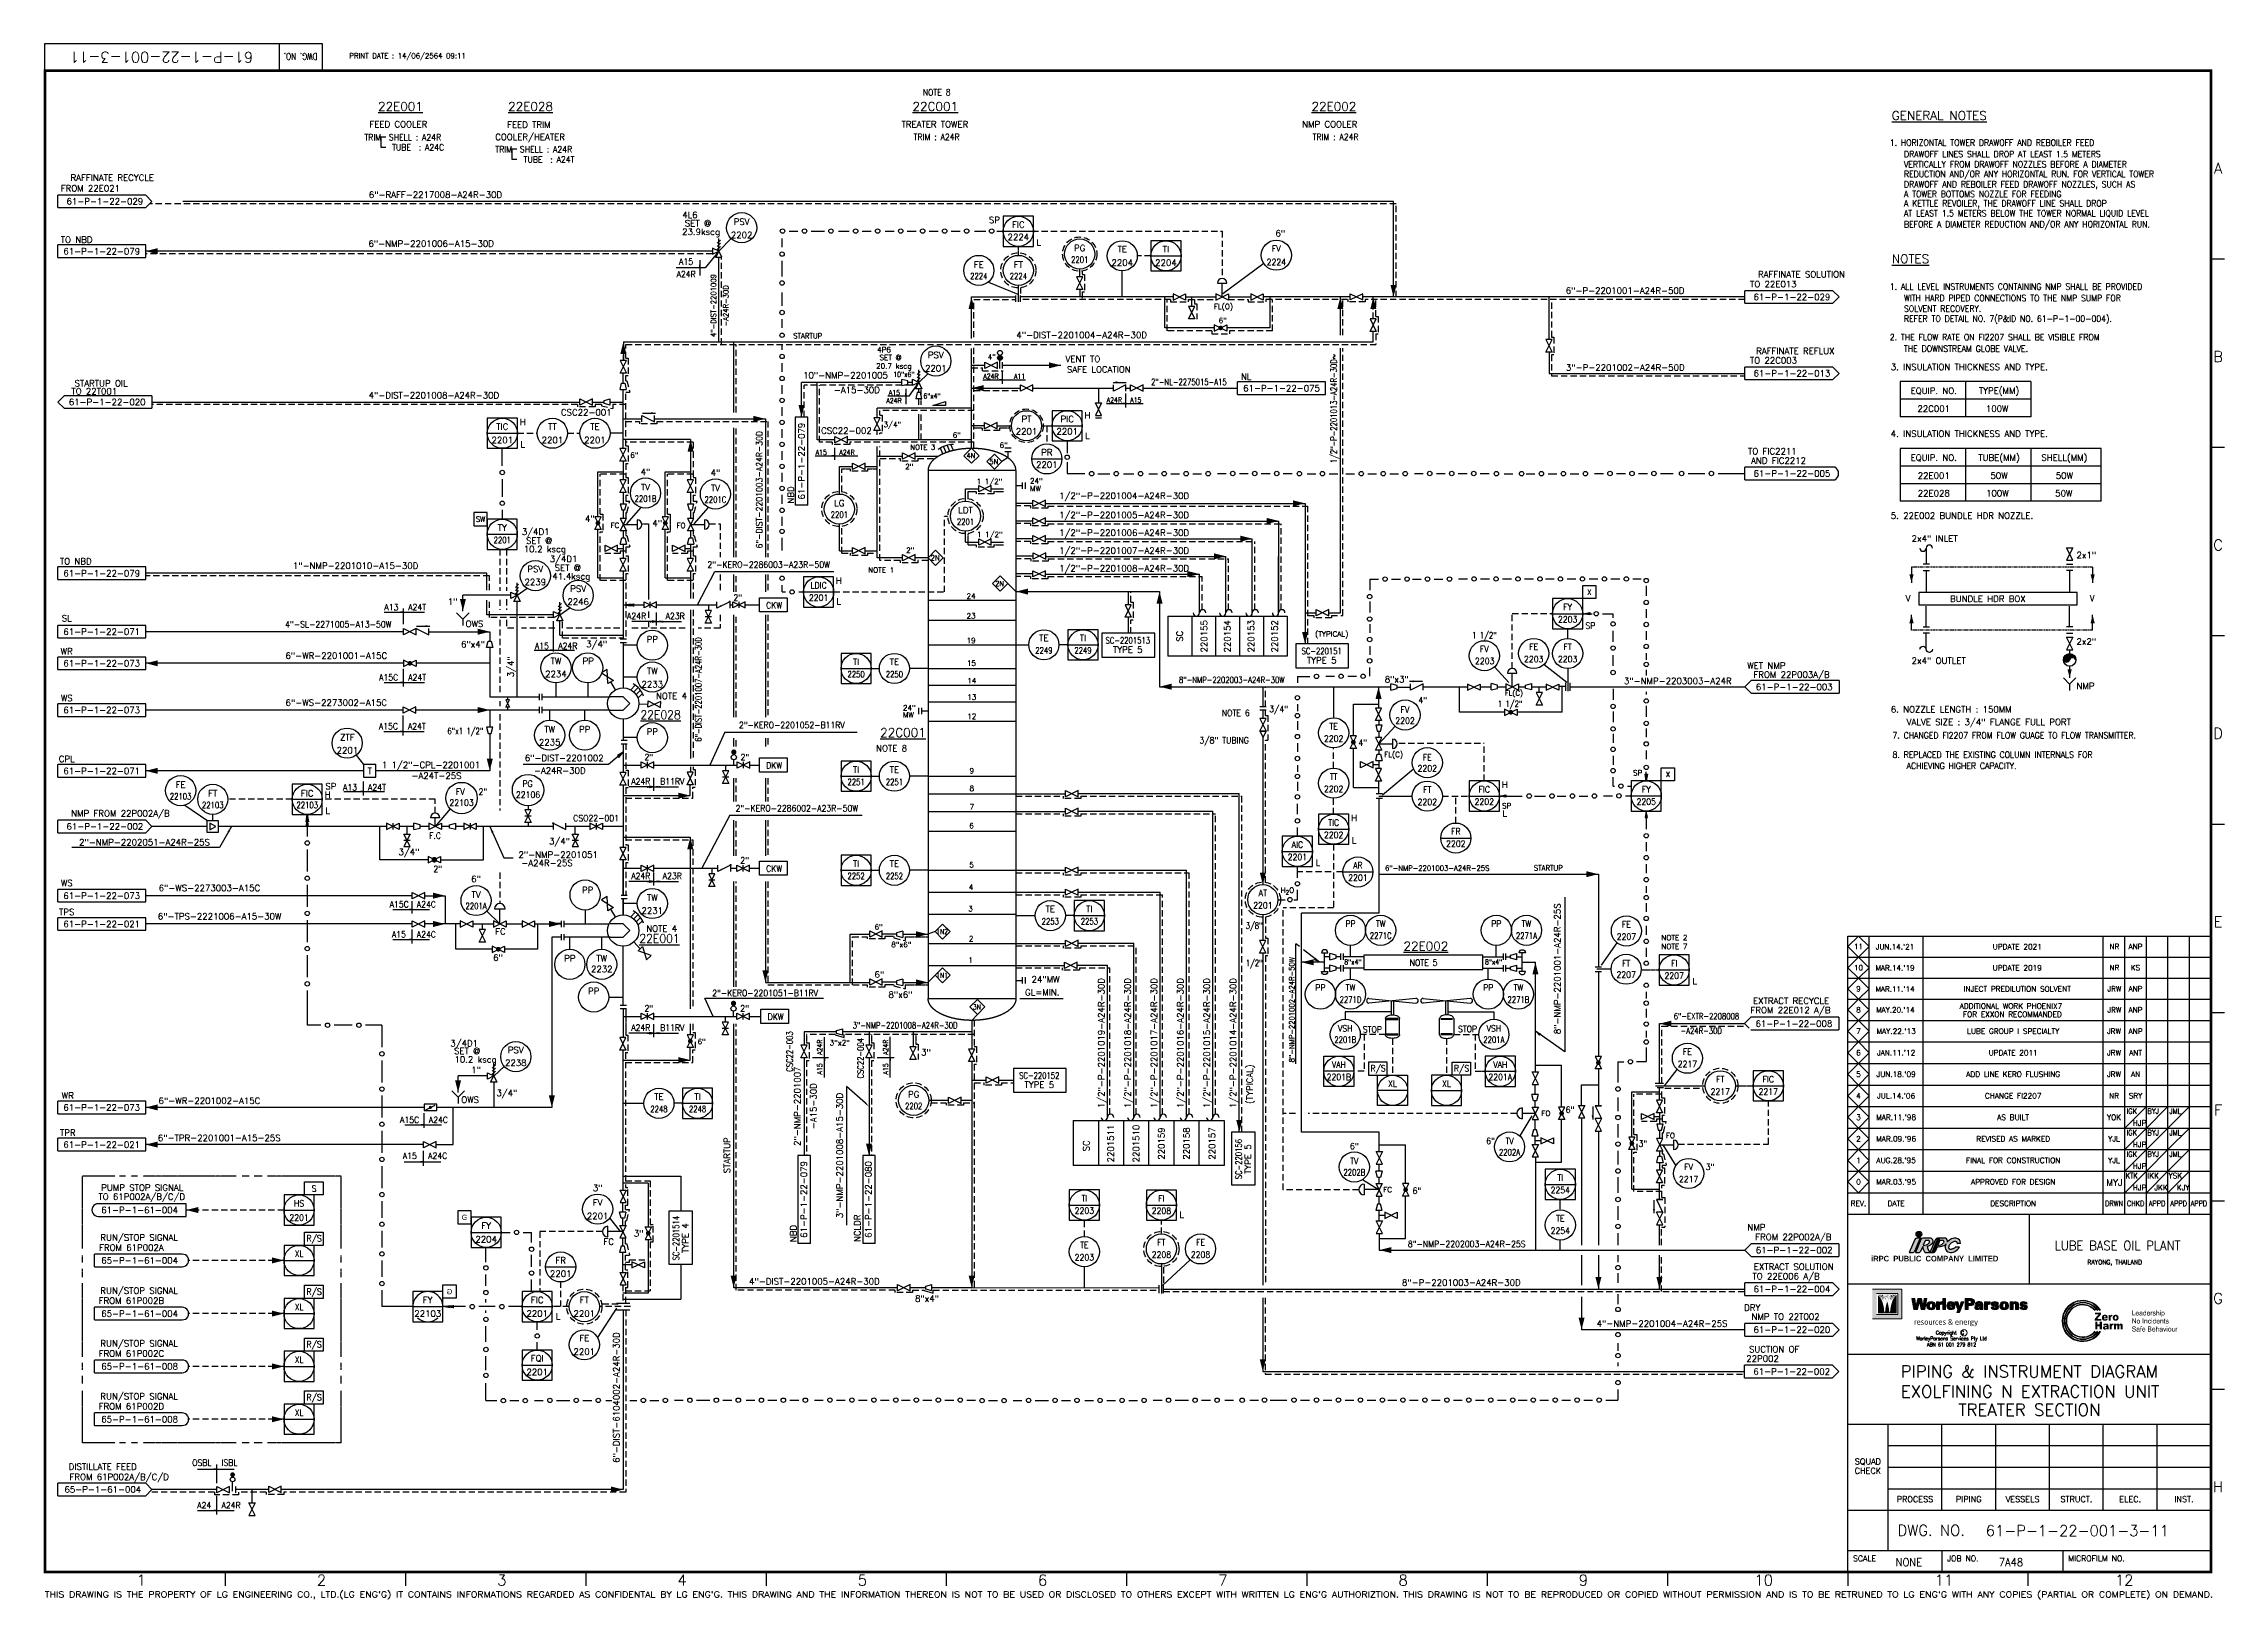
# Model space of a CAD drawing. Header units: millimetres. Extents: x 970 to 1838, y -23 to 597.
import ezdxf
from ezdxf.enums import TextEntityAlignment as Align

# ---------------------------------------------------------------- set-up
doc = ezdxf.new("R2010")
doc.units = ezdxf.units.MM
for name, pattern in [('HIDDEN', [0.375, 0.25, -0.125]), ('NELECTRICAL', [0.25, 0.125, -0.125]), ('PHANTOM', [2.5, 1.25, -0.25, 0.25, -0.25, 0.25, -0.25]), ('PHANTOM2', [1.25, 0.625, -0.125, 0.125, -0.125, 0.125, -0.125]), ('SOLID', [0])]:
    doc.linetypes.add(name, pattern=pattern)
for name, color, linetype in [('1', 7, 'Continuous'), ('13', 13, 'Continuous'), ('18', 150, 'Continuous'), ('2', 7, 'Continuous'), ('30', 7, 'NELECTRICAL'), ('31', 7, 'Continuous'), ('4', 2, 'Continuous'), ('DIM', 7, 'Continuous'), ('DWGLMT', 6, 'Continuous'), ('INST', 4, 'Continuous'), ('SEC', 7, 'Continuous'), ('SYM', 7, 'Continuous'), ('TEXT', 10, 'Continuous'), ('TTBOX', 6, 'Continuous'), ('UTSYM', 6, 'Continuous')]:
    doc.layers.add(name, color=color, linetype=linetype)
doc.layers.add('ZC-CARTOUCHE', color=7, linetype='Continuous', lineweight=25)
doc.styles.add('ROMANC', font='romanc', dxfattribs={"height": 1.5})
doc.styles.add('ROMANS', font='romans')
doc.styles.add('ROMSIM', font='simplex.shx', dxfattribs={"height": 0.1})
doc.styles.add('S2', font='SIMPLEX', dxfattribs={"width": 0.8})
doc.styles.add('S3', font='SIMPLEX')
doc.styles.get("Standard").update_dxf_attribs({"font": 'romans.shx'})
doc.styles.add('STYLE1', font='romab___.ttf')
doc.styles.add('SYMATH', font='symath', dxfattribs={"height": 0.1})
doc.dimstyles.new('ISO-25', dxfattribs={"dimtxt": 2.5, "dimasz": 2.5, "dimexe": 1.25, "dimexo": 0.625, "dimtad": 1, "dimtxsty": 'Standard', "dimcen": 2.5, "dimadec": 0, "dimazin": 0, "dimtfac": 1, "dimtmove": 0, "dimatfit": 3, "dimfxl": 1, "dimarcsym": 0})

msp = doc.modelspace()

# ---------------------------------------------------------------- texts
at = {"color": 7}
for s, width, p in [('NOTE 8', 0.9, (1325.53, 577.21)), ('2201B', 0.8, (1209.64, 415.52)), ('2201C', 0.8, (1237.47, 415.14)), ('CKW', 0.9, (1260.84, 373.07)), ('NOTE 6', 0.9, (1444.58, 330.23)), ('3/4"', 0.9, (1461.66, 331.59)), ('3/8" TUBING', 0.9, (1439.96, 319.18)), ('DKW', 0.9, (1260.84, 309.31)), ('3/8"', 0.8, (1451.9, 245.42)), ('1/2"', 0.8, (1451.9, 230.47)), ('2217', 0.9, (1624.87, 144.66))]:
    msp.add_text(s, height=2.5, dxfattribs=dict(at, width=width)).set_placement(p, align=Align.MIDDLE)
for s, p in [('FEED COOLER', (1099.75, 563.28)), ('FEED TRIM', (1154.55, 563.08)), ('TREATER TOWER', (1311.55, 563.28)), ('NMP COOLER', (1471.02, 563.28)), ('COOLER/HEATER', (1149.82, 558.2)), (' 8"x4"', (1315.21, 95.9))]:
    msp.add_text(s, height=2.5).set_placement(p)
at = {"width": 0.9}
for s, height, p in [('1. HORIZONTAL TOWER DRAWOFF AND REBOILER FEED', 2.5, (1704.92, 555.97)), ('VERTICALLY FROM DRAWOFF NOZZLES BEFORE A DIAMETER', 2.5, (1710.57, 547.37)), ('DRAWOFF LINES SHALL DROP AT LEAST 1.5 METERS', 2.5, (1710.57, 551.37)), ('REDUCTION AND/OR ANY HORIZONTAL RUN. FOR VERTICAL TOWER', 2.5, (1710.57, 543.43)), ('DRAWOFF AND REBOILER FEED DRAWOFF NOZZLES, SUCH AS', 2.5, (1710.57, 539.39)), ('A TOWER BOTTOMS NOZZLE FOR FEEDING', 2.5, (1710.57, 535.5)), ('A KETTLE REVOILER, THE DRAWOFF LINE SHALL DROP', 2.5, (1710.57, 531.76)), ('AT LEAST 1.5 METERS BELOW THE TOWER NORMAL LIQUID LEVEL', 2.5, (1710.57, 527.82)), ('BEFORE A DIAMETER REDUCTION AND/OR ANY HORIZONTAL RUN.', 2.5, (1710.57, 523.49)), ('A24R', 2.5, (1222.01, 503.6)), ('1. ALL LEVEL INSTRUMENTS CONTAINING NMP SHALL BE PROVIDED', 2.5, (1704.92, 498.68)), ('WITH HARD PIPED CONNECTIONS TO THE NMP SUMP FOR', 2.5, (1710.57, 494.08)), ('SOLVENT RECOVERY.', 2.5, (1710.57, 489.87)), ('REFER TO DETAIL NO. 7(P&ID NO. 61-P-1-00-004).', 2.5, (1710.57, 485.9)), ('2. THE FLOW RATE ON FI2207 SHALL BE VISIBLE FROM ', 2.5, (1704.92, 478.53)), ('THE DOWNSTREAM GLOBE VALVE.', 2.5, (1710.57, 473.94)), ('A24R', 2, (1344.09, 463.24)), ('A11', 2, (1356.3, 463.24)), ('A24R', 2, (1305.49, 453.46)), ('A15', 2, (1306.48, 456.71)), ('A24R', 2, (1393.2, 453.78)), ('A15', 2, (1402.56, 453.78)), ('A15', 2, (1277.34, 432.94)), ('A24R', 2, (1286.8, 432.94)), ('A13', 2.5, (1105.71, 371.07)), ('A24T', 2.5, (1115.17, 371.07)), ('A15', 2.5, (1165.6, 355.66)), ('A24R', 2.5, (1174.92, 355.66)), ('A15C', 2.5, (1103.61, 343.13)), ('A24T', 2.5, (1115.17, 343.13)), ('A15C', 2.5, (1103.51, 323.68)), ('A24T', 2.5, (1115.07, 323.68)), ('7. CHANGED FI2207 FROM FLOW GUAGE TO FLOW TRANSMITTER.', 2.5, (1705.99, 320.04)), ('8. REPLACED THE EXISTING COLUMN INTERNALS FOR', 2.5, (1706.01, 312.33)), ('ACHIEVING HIGHER CAPACITY.', 2.5, (1711.66, 307.92)), ('A13', 2.5, (1089.22, 299.33)), ('A24T', 2.5, (1099.19, 299.33)), ('FV', 2.5, (1134.21, 297.6)), ('2"', 2.5, (1143.18, 297.64)), ('PG', 2.5, (1160.67, 300.77)), ('A15C', 2.5, (1107.78, 252.81)), ('A24C', 2.5, (1118.6, 252.81)), ('A15', 2.5, (1108.67, 240.84)), ('A24C', 2.5, (1118.6, 240.84)), ('A15C', 2.5, (1111.93, 167.02)), ('A24C', 2.5, (1123.37, 167.02)), ('A15', 2.5, (1113.02, 152.71)), ('A24C', 2.5, (1123.12, 152.71)), ('OSBL', 2.5, (1029.18, 30.54)), ('ISBL', 2.5, (1040.87, 30.6)), ('A24', 2.5, (1031.19, 13.66)), ('A24R', 2.5, (1040.87, 13.66))]:
    msp.add_text(s, height=height, dxfattribs=at).set_placement(p)
at = {"style": 'ROMSIM'}
for s, p in [('FROM 22E021', (1000.46, 537.78)), ('RAFFINATE RECYCLE', (1014, 542)), ('STARTUP OIL', (1003.49, 460.19)), ('TO 22T001', (999.32, 457)), ('NMP FROM 22P002A/B', (1020.24, 288.98))]:
    msp.add_text(s, height=2.5, dxfattribs=at).set_placement(p, align=Align.RIGHT)
for s, height, style, p in [('61-P-1-22-029', 2.5, 'ROMANS', (994.44, 533.83)), ('TYPE(MM)', 2.5, 'ROMANS', (1748.42, 458.31)), ('61-P-1-22-020', 2.5, 'ROMANS', (995.36, 453.93)), ('EQUIP. NO.', 2.5, 'ROMANS', (1722.42, 458.31)), ('22C001', 2.5, 'ROMANS', (1722.42, 451.31)), ('100W', 2.5, 'ROMANS', (1747.67, 451.31)), ('EQUIP. NO.', 2.5, 'ROMANS', (1722.42, 431.68)), ('22E001', 2.5, 'ROMANS', (1722.42, 424.68)), ('TUBE(MM)', 2.5, 'ROMANS', (1748.42, 431.68)), ('50W', 2.5, 'ROMANS', (1748.42, 424.68)), ('SHELL(MM)', 2.5, 'ROMANS', (1774.42, 431.68)), ('50W', 2.5, 'ROMANS', (1774.42, 424.68)), ('22E028', 2.5, 'ROMANS', (1722.42, 417.68)), ('100W', 2.5, 'ROMANS', (1747.74, 417.68)), ('50W', 2.5, 'ROMANS', (1774.2, 417.68)), ('61-P-1-22-002', 2.5, 'ROMANS', (994.44, 285.03)), ('RAYONG, THAILAND', 1.7501, 'ROMANC', (1794.45, 111.37))]:
    msp.add_text(s, height=height, dxfattribs=dict(style=style)).set_placement(p, align=Align.MIDDLE)
for s, height, p in [('6"-RAFF-2217008-A24R-30D', 2.5, (1126.05, 536.45)), ('2202', 2.5, (1247.9, 520.46)), ('PSV', 2.5, (1247.9, 525.7)), ('2224', 2.5, (1358.06, 519.65)), ('FIC', 2.5, (1358.06, 524.57)), ('TO NBD', 2.5, (983.21, 518.56)), ('6"-NMP-2201006-A15-30D', 2.5, (1124.33, 517.02)), ('L', 2.5, (1366.21, 517.46)), ('PG', 2.5, (1382.47, 515.22)), ('TE', 2.5, (1399.4, 514.81)), ('TI', 2.5, (1416.79, 514.81)), ('FE', 2.5, (1342.3, 508.69)), ('FT', 2.5, (1358.06, 508.69)), ('2204', 2.5, (1399.4, 509.43)), ('2204', 2.5, (1416.79, 509.43)), ('6"-P-2201001-A24R-50D', 2.5, (1599.56, 498.33)), ('4"-DIST-2201004-A24R-30D', 2.5, (1383.27, 480.66)), ('PSV', 2.5, (1325.19, 472.65)), ('VENT TO', 2.5, (1383.75, 471.09)), ('3"-P-2201002-A24R-50D', 2.5, (1599.64, 467.7)), ('10"-NMP-2201005', 2.5, (1289.25, 464.62)), ('2201', 2.5, (1325.19, 467.41)), ('SAFE LOCATION', 2.5, (1390.08, 466.92)), ('NL', 2.5, (1448.75, 464.06)), ('4"-DIST-2201008-A24R-30D', 2.5, (1125.4, 456.66)), ('-A15-30D', 2.5, (1293.76, 458.75)), ('TIC', 2.5, (1152.65, 444.18)), ('H', 2.5, (1160.81, 446)), ('TT', 2.5, (1172.58, 444.18)), ('CSC22-001', 2.5, (1186.06, 449.82)), ('TE', 2.5, (1189.51, 444.18)), ('CSC22-002', 2.5, (1289.61, 442.57)), ('2201', 2.5, (1361.29, 442.25)), ('PT', 2.5, (1361.29, 447.17)), ('2201', 2.5, (1377.5, 442.25)), ('PIC', 2.5, (1377.5, 447.17)), ('H', 2.5, (1385.57, 448.65)), ('2201', 2.5, (1152.65, 438.8)), ('L', 2.5, (1160.81, 437.08)), ('2201', 2.5, (1172.58, 438.8)), ('2201', 2.5, (1189.51, 438.8)), ('NOTE 3', 2, (1320.02, 435.99)), ('PR', 2.5, (1369.39, 433.96)), ('L', 2.5, (1385.57, 440.5)), ('4"', 2.5, (1209.64, 426.17)), ('2201', 2.5, (1369.39, 429.04)), ('TV', 2.5, (1209.64, 420.08)), ('1/2"-P-2201004-A24R-30D', 2.5, (1400.15, 416.46)), ('4"', 2.5, (1187.45, 407.53)), ('LG', 2.5, (1286.8, 413.71)), ('LDT', 2.5, (1337.02, 410.92)), ('1/2"-P-2201005-A24R-30D', 2.5, (1400.15, 408.83)), ('TY', 2.5, (1152.62, 403.98)), ('1/2"-P-2201006-A24R-30D', 2.5, (1400.15, 401.74)), ('TO NBD', 2.5, (982.86, 390.58)), ('1/2"-P-2201007-A24R-30D', 2.5, (1400.15, 394.68)), ('1"-NMP-2201010-A15-30D', 2.5, (1094.25, 388.8)), ('2239', 2.5, (1165.77, 382.3)), ('PSV', 2.5, (1165.77, 387.49)), ('H', 2.5, (1286.59, 382.83)), ('1/2"-P-2201008-A24R-30D', 2.5, (1400.15, 387.62)), ('1"', 2.5, (1132.87, 374.5)), ('2246', 2.5, (1182.84, 374.46)), ('PSV', 2.5, (1182.84, 379.65)), ('L', 2.5, (1286.59, 374.68)), ('SL', 2.5, (979.26, 367.93)), ('WR', 2.5, (979.26, 354.73)), ('3/4"', 2.5, (1190.21, 357.43)), ('PP', 2.5, (1212.33, 359.55)), ('TE', 2.5, (1368.21, 360)), ('TI', 2.5, (1383.78, 360)), ('TYPE 5', 2.5, (1401.61, 355.38)), ('6"-WR-2201001-A15C', 2.5, (1086.57, 353)), ('TW', 2.5, (1173.99, 350.95)), ('PP', 2.5, (1186.84, 350.95)), ('TW', 2.5, (1212.33, 346.86)), ('TI', 2.5, (1293.47, 350.57)), ('TE', 2.5, (1308.72, 350.57)), ('TYPE 5', 2.5, (1478.8, 351.14)), ('2234', 2.5, (1173.99, 345.76)), ('2233', 2.5, (1212.33, 341.66)), ('3"-NMP-2203003-A24R', 2.5, (1620.54, 342.96)), ('WS', 2.5, (979.26, 336.12)), ('6"-WS-2273002-A15C', 2.5, (1086.57, 334.29)), ('NOTE 4', 2.5, (1219.96, 337)), ('ZTF', 2.5, (1090.97, 320.56)), ('TW', 2.5, (1171.5, 323.72)), ('PP', 2.5, (1185.45, 323.72)), ('PP', 2.5, (1212.33, 322.77)), ('CPL', 2.5, (979.26, 311.92)), ('2201', 2.5, (1090.97, 315.37)), ('2235', 2.5, (1171.5, 318.53)), ('1 1/2"-CPL-2201001', 2.5, (1124.25, 309.36)), ('-A24T-25S', 2.5, (1126.44, 305.22)), ('TI', 2.5, (1293.47, 307.7)), ('TE', 2.5, (1308.72, 307.7)), ('FE', 2.5, (1024.59, 301.66)), ('FT', 2.5, (1037.39, 298.19)), ('FIC', 2.5, (1074.99, 298.19)), ('H', 2.5, (1083.15, 297.75)), ('SP', 2.5, (1084.39, 301.07)), ('H', 2.5, (1551.67, 301.62)), ('L', 2.5, (1083.15, 291.38)), ('H', 2.5, (1491.71, 288.4)), ('L', 2.5, (1551.67, 290.2)), ('2"-NMP-2202051-A24R-25S', 2.5, (1010.23, 278.76)), ('3/4"', 2.5, (1175.42, 279.01)), ('L', 2.5, (1491.71, 279.48)), ('3/4"', 2.5, (1115.49, 274.75)), ('TI', 2.5, (1293.47, 270.23)), ('TE', 2.5, (1308.72, 270.23)), ('L', 2.5, (1477.28, 270.68)), ('WS', 2.5, (979.26, 262.51)), ('6"-WS-2273003-A15C', 2.5, (1036.06, 260.55)), ('6"', 2.5, (1142.2, 264.14)), ('PP', 2.5, (1186.6, 259.75)), ('TPS', 2.5, (979.26, 250.98)), ('TV', 2.5, (1142.2, 257.91)), ('2231', 2.5, (1212.33, 251.54)), ('TW', 2.5, (1212.33, 256.73)), ('TE', 2.5, (1370.75, 252.2)), ('TI', 2.5, (1386.33, 252.2)), ('6"-TPS-2221006-A15-30W', 2.5, (1040.13, 249.24)), ('FC', 2.5, (1151.89, 243.24)), ('NOTE 4', 2.5, (1216.1, 244.4)), ('6"', 2.5, (1150.93, 232.81)), ('PP', 2.5, (1179.53, 232.51)), ('2232', 2.5, (1192.23, 228.26)), ('TW', 2.5, (1192.23, 232.51)), ('PP', 2.5, (1189.03, 219.51)), ('L', 2.5, (1627.26, 223.46)), ('2238', 2.5, (1158.01, 190.97)), ('PSV', 2.5, (1158.01, 196.05)), ('TYPE 5', 2.5, (1366.38, 182.22)), ('WR', 2.5, (979.68, 177.97)), ('6"-WR-2201002-A15C', 2.5, (1036.06, 175.85)), ('TE', 2.5, (1214.98, 177.5)), ('TI', 2.5, (1230.36, 177.5)), ('PG', 2.5, (1316.39, 178.38)), ('TPR', 2.5, (979.68, 163.18)), ('6"-TPR-2201001-A15-25S', 2.5, (1039.98, 161.1)), ('TO 61P002A/B/C/D', 2.5, (1009.13, 137.49)), ('PUMP STOP SIGNAL', 2.5, (1009.33, 141.31)), ('3"', 2.5, (1190.58, 141.2)), ('2201', 2.5, (1190.58, 130.01)), ('FV', 2.5, (1190.58, 135.38)), ('L', 2.5, (1423.06, 130.52)), ('RUN/STOP SIGNAL', 2.5, (1008.07, 121.27)), ('2204', 2.5, (1146.22, 120.75)), ('FY', 2.5, (1146.22, 126.13)), ('3"', 2.5, (1206.92, 123.06)), ('FROM 61P002A', 2.5, (1005, 117.45)), ('FR', 2.5, (1175.89, 112.38)), ('2201', 2.5, (1175.89, 107)), ('4"-DIST-2201005-A24R-30D', 2.5, (1276.88, 103.96)), ('8"-P-2201003-A24R-30D', 2.5, (1534.36, 103.52)), ('FROM 61P002B', 2.5, (1005, 96.29)), ('RUN/STOP SIGNAL', 2.5, (1008.07, 100.11)), ('FY', 2.5, (1122.96, 96.57)), ('FIC', 2.5, (1166.53, 96.57)), ('FT', 2.5, (1185.26, 96.57)), ('22103', 2.5, (1122.96, 91.19)), ('2201', 2.5, (1166.53, 91.19)), ('L', 2.5, (1174.84, 90.12)), ('2201', 2.5, (1185.26, 91.19)), ('4"-NMP-2201004-A24R-25S', 2.5, (1614.26, 87.2)), ('RUN/STOP SIGNAL', 2.5, (1008.07, 79.1)), ('FE', 2.5, (1185.26, 81.39)), ('FROM 61P002C', 2.5, (1005, 75.28)), ('FQI', 2.5, (1166.53, 73.29)), ('2201', 2.5, (1185.26, 76.01)), ('2201', 2.5, (1166.53, 67.91)), ('FROM 61P002D', 2.5, (1005, 54.24)), ('RUN/STOP SIGNAL', 2.5, (1008.07, 58.06))]:
    msp.add_text(s, height=height).set_placement(p, align=Align.MIDDLE)
at = {"color": 7, "style": 'ROMSIM'}
for s, height, p in [('4L6', 2.5, (1224.25, 527.19)), ('23.9kscg', 2.5, (1224.22, 520.46)), ('20.7 kscg', 2.1, (1301.44, 467.25)), ('4"', 2.1, (1345.83, 470.89)), ('3/4"', 2.1, (1304.37, 443.97)), ('6"', 2.1, (1331.93, 439.77)), ('6"', 2.1, (1350.61, 435.74)), ('2"', 2.1, (1313.02, 427.23)), ('1 1/2"', 2.1, (1341.42, 421.32)), ('FO', 2.1, (1221.98, 403.78)), ('1 1/2"', 2.1, (1341.55, 400.22)), ('10.2 kscg', 2.5, (1161.18, 394.19)), ('2"', 2.1, (1313.42, 393.94)), ('41.4kscg', 2.5, (1172.58, 383.36)), ('OWS', 2.5, (1138.01, 364.44)), ('6"x4"', 2.5, (1136.22, 356.31)), ('24"', 2.1, (1312.12, 331.2)), ('MW', 2.1, (1312.12, 328.4)), ('6"-DIST-2201002', 2.5, (1161.59, 311.04)), ('2"-NMP-2201051', 2.5, (1159.08, 272.56)), ('10.2 kscg', 2.5, (1133.6, 191.05)), ('1"', 2.5, (1140.26, 186.88)), ('OWS', 2.5, (1136.29, 175.01)), ('3/4"', 2.5, (1150.29, 177.7))]:
    msp.add_text(s, height=height, dxfattribs=at).set_placement(p)
for s, height, p in [('SET @', 2.5, (1235.8, 523.83)), ('4P6', 2.1, (1307.33, 473.74)), ('SET @', 2.1, (1311.6, 470.62)), ('6"', 2.1, (1206.84, 431.75)), ('3/4D1', 2.5, (1171.44, 401.08)), ('SET @', 2.5, (1172.58, 397.56)), ('3/4D1', 2.5, (1182.54, 390.3)), ('SET @', 2.5, (1183.99, 386.73)), ('24', 2.1, (1341.03, 375.67)), ('23', 2.1, (1341.03, 367.79)), ('19', 2.1, (1341.03, 357.97)), ('15', 2.1, (1341.16, 348.99)), ('14', 2.1, (1341.3, 342.02)), ('13', 2.1, (1341.3, 335.44)), ('12', 2.1, (1341.3, 327.81)), ('9', 2.1, (1340.42, 306.15)), ('8', 2.1, (1340.42, 299.15)), ('7', 2.1, (1340.42, 291.78)), ('3/4D1', 2.5, (1142.96, 197.51)), ('SET @', 2.5, (1143.92, 194.41))]:
    msp.add_text(s, height=height, dxfattribs=at).set_placement(p, align=Align.RIGHT)
for s, height, width, p in [('FV', 2.5, 0.9, (1460.75, 515.06)), ('2224', 2.5, 0.8, (1342.3, 504.06)), ('2224', 2.5, 0.8, (1358.06, 504.06)), ('2201', 2.5, 0.8, (1382.47, 510.59)), ('2224', 2.5, 0.9, (1460.75, 509.68)), ('2"-NL-2275015-A15', 2.5, 0.8, (1425.93, 461.95)), ('2201', 2.5, 0.8, (1286.8, 409.08)), ('2201', 2.5, 0.8, (1152.62, 399.06)), ('2201', 2.5, 0.8, (1337.02, 406.29)), ('LDIC', 2.5, 0.9, (1278.53, 381.01)), ('2201', 2.5, 0.9, (1278.53, 376.09)), ('FY', 2.5, 0.9, (1576.69, 372.35)), ('4"-SL-2271005-A13-50W', 2.5, 0.9, (1087.36, 365.48)), ('2203', 2.5, 0.9, (1576.69, 367.43)), ('SP', 2.5, 0.9, (1585.75, 364.94)), ('2249', 2.5, 0.8, (1368.21, 355.08)), ('2249', 2.5, 0.8, (1383.78, 355.08)), ('SC-2201513', 2.5, 0.8, (1401.61, 359.08)), ('SC-220151', 2.5, 0.8, (1478.8, 354.83)), ('1 1/2"', 2.5, 0.8, (1543.55, 360.97)), ('FV', 2.5, 0.9, (1543.55, 355.63)), ('FE', 2.5, 0.9, (1563.18, 356.54)), ('FT', 2.5, 0.9, (1576.69, 356.54)), ('2203', 2.5, 0.9, (1543.68, 350.89)), ('2203', 2.5, 0.9, (1563.18, 351.63)), ('2203', 2.5, 0.9, (1576.69, 351.63)), ('2250', 2.5, 0.8, (1293.47, 345.65)), ('2250', 2.5, 0.8, (1308.72, 345.65)), ('8"-NMP-2202003-A24R-30W', 2.5, 0.8, (1442.99, 343.39)), ('FV', 2.5, 0.9, (1511.97, 331.55)), ('4"', 2.5, 0.9, (1519.03, 335.3)), ('1 1/2"', 2.5, 0.8, (1553.78, 333.67)), ('2202', 2.5, 0.9, (1483.55, 320.01)), ('TE', 2.5, 0.9, (1483.55, 324.93)), ('2202', 2.5, 0.9, (1511.97, 327.13)), ('4"', 2.5, 0.9, (1495.15, 318.38)), ('FE', 2.5, 0.9, (1520.82, 312.57)), ('2251', 2.5, 0.8, (1293.47, 302.78)), ('2251', 2.5, 0.8, (1308.72, 302.78)), ('TT', 2.5, 0.9, (1483.55, 304.91)), ('2202', 2.5, 0.9, (1520.82, 308.15)), ('22103', 2.5, 0.8, (1024.59, 297.03)), ('22103', 2.5, 0.9, (1136.42, 294.51)), ('22106', 2.5, 0.9, (1162.88, 297.69)), ('2202', 2.5, 0.9, (1483.55, 299.99)), ('2202', 2.5, 0.9, (1520.82, 294.82)), ('FT', 2.5, 0.9, (1520.82, 299.74)), ('2202', 2.5, 0.9, (1543.51, 294.88)), ('FIC', 2.5, 0.9, (1543.51, 299.8)), ('2205', 2.5, 0.9, (1607.98, 294.9)), ('FY', 2.5, 0.9, (1607.98, 299.82)), ('22103', 2.5, 0.8, (1037.39, 293.56)), ('22103', 2.5, 0.8, (1074.99, 293.56)), ('TIC', 2.5, 0.9, (1483.55, 286.59)), ('AIC', 2.5, 0.9, (1469.12, 277.79)), ('2202', 2.5, 0.9, (1483.55, 281.67)), ('2202', 2.5, 0.9, (1532.17, 278.13)), ('FR', 2.5, 0.9, (1532.17, 283.05)), ('CKW', 2.5, 0.9, (1260.84, 268.26)), ('2201', 2.5, 0.9, (1469.12, 272.87)), ('AR', 2.5, 0.9, (1493.2, 269.58)), ('2252', 2.5, 0.8, (1293.47, 265.31)), ('2252', 2.5, 0.8, (1308.72, 265.31)), ('2201', 2.5, 0.9, (1493.2, 264.66)), ('2201A', 2.5, 0.8, (1142.2, 253.34)), ('2201', 2.5, 0.9, (1455.37, 253.63)), ('AT', 2.5, 0.9, (1455.37, 258.55)), ('2253', 2.5, 0.8, (1370.75, 247.28)), ('2253', 2.5, 0.8, (1386.33, 247.28)), ('PP', 2.5, 0.9, (1490.27, 246.35)), ('TW', 2.5, 0.9, (1502.27, 246.35)), ('PP', 2.5, 0.9, (1548.3, 246.35)), ('TW', 2.5, 0.9, (1560.3, 246.35)), ('FE', 2.5, 0.9, (1600.09, 246.1)), ('2271C', 2.5, 0.8, (1502.27, 241.57)), ('2271A', 2.5, 0.8, (1560.3, 241.57)), ('2207', 2.5, 0.9, (1600.09, 241.18)), ('8"x4"', 2, 0.9, (1491.21, 231.14)), ('8"x4"', 2, 0.9, (1547.24, 231.14)), ('2207', 2.5, 0.9, (1599.98, 226.08)), ('FT', 2.5, 0.9, (1599.98, 230.57)), ('2207', 2.5, 0.9, (1619.1, 225.65)), ('FI', 2.5, 0.9, (1619.1, 230.57)), ('PP', 2.5, 0.9, (1478.27, 220.94)), ('2271D', 2.5, 0.8, (1490.27, 216.16)), ('TW', 2.5, 0.9, (1490.27, 220.94)), ('PP', 2.5, 0.9, (1545.1, 220.94)), ('2271B', 2.5, 0.8, (1557.1, 216.16)), ('TW', 2.5, 0.9, (1557.1, 220.94)), ('DKW', 2.5, 0.9, (1261.44, 209.29)), ('6"-EXTR-2208008', 2.5, 0.8, (1631.94, 209.53)), ('3"-NMP-2201008-A24R-30D', 2.5, 0.8, (1312.99, 205.92)), ('2201B', 2.5, 0.8, (1488.17, 200.16)), ('VSH', 2.5, 0.9, (1488.17, 204.65)), ('2201A', 2.5, 0.8, (1547.33, 200.16)), ('VSH', 2.5, 0.9, (1547.33, 204.65)), ('-A24R-30D', 2.5, 0.8, (1629.87, 203.71)), ('VAH', 2.5, 0.9, (1485.62, 190.26)), ('VAH', 2.5, 0.9, (1549.88, 190.26)), ('2217', 2.5, 0.9, (1624.37, 190.52)), ('FE', 2.5, 0.9, (1624.37, 195.44)), ('SC-220152', 2.5, 0.8, (1366.38, 185.91)), ('2201B', 2.5, 0.9, (1485.62, 185.34)), ('R/S', 2.5, 0.9, (1501.24, 188.59)), ('XL', 2.5, 0.9, (1507.01, 182.66)), ('XL', 2.5, 0.9, (1528.49, 182.66)), ('R/S', 2.5, 0.9, (1534.47, 188.59)), ('2201A', 2.5, 0.9, (1549.88, 185.34)), ('FT', 2.5, 0.9, (1637.44, 184.46)), ('FIC', 2.5, 0.9, (1656.56, 184.46)), ('2248', 2.5, 0.8, (1214.98, 172.58)), ('2248', 2.5, 0.8, (1230.36, 172.58)), ('2202', 2.5, 0.8, (1316.39, 173.75)), ('2217', 2.5, 0.9, (1637.44, 179.54)), ('2217', 2.5, 0.9, (1656.56, 179.54)), ('6"', 2.5, 0.9, (1577.65, 172.29)), ('6"', 2.5, 0.9, (1491.78, 157.79)), ('6"', 2.5, 0.9, (1546.01, 159.87)), ('2202A', 2.5, 0.8, (1553.57, 155.37)), ('TV', 2.5, 0.9, (1553.57, 159.87)), ('3"', 2.5, 0.9, (1606.65, 158.81)), ('2202B', 2.5, 0.8, (1491.78, 147.38)), ('TV', 2.5, 0.9, (1491.78, 151.87)), ('FV', 2.5, 0.9, (1624.87, 149.58)), ('3"', 2.5, 0.9, (1633.35, 149.58)), ('S', 2.5, 0.9, (1077.73, 140.94)), ('6"', 2.5, 0.9, (1516.7, 140.05)), ('2254', 2.5, 0.9, (1573.78, 140.33)), ('TI', 2.5, 0.9, (1573.78, 145.25)), ('2201', 2.5, 0.9, (1071.75, 129.37)), ('HS', 2.5, 0.9, (1071.75, 135.01)), ('2203', 2.5, 0.9, (1384.33, 132.11)), ('TI', 2.5, 0.9, (1384.33, 137.03)), ('2208', 2.5, 0.9, (1415, 132.06)), ('FI', 2.5, 0.9, (1415, 136.98)), ('TE', 2.5, 0.9, (1573.78, 129.05)), ('R/S', 2.5, 0.9, (1077.73, 120.9)), ('2254', 2.5, 0.9, (1573.78, 124.14)), ('XL', 2.5, 0.9, (1071.75, 114.97)), ('2203', 2.5, 0.9, (1384.33, 113.53)), ('TE', 2.5, 0.9, (1384.33, 118.45)), ('2208', 2.5, 0.9, (1415, 114.63)), ('FT', 2.5, 0.9, (1415, 119.55)), ('2208', 2.5, 0.9, (1430.56, 114.63)), ('FE', 2.5, 0.9, (1430.56, 119.55)), ('8"-NMP-2202003-A24R-25S', 2.5, 0.9, (1536.53, 118.89)), ('R/S', 2.5, 0.9, (1077.73, 99.74)), ('XL', 2.5, 0.9, (1071.75, 93.81)), ('R/S', 2.5, 0.9, (1077.73, 78.73)), ('XL', 2.5, 0.9, (1071.75, 72.8)), ('XL', 2.5, 0.9, (1071.75, 51.76)), ('R/S', 2.5, 0.9, (1077.73, 57.69))]:
    msp.add_text(s, height=height, dxfattribs=dict(width=width)).set_placement(p, align=Align.MIDDLE)
at = {"linetype": 'HIDDEN', "ltscale": 10, "width": 0.9}
for s, height, p in [('A15', 2.5, (1223, 508.62)), ('10"x6"', 2, (1308.29, 463.94)), ('6"x4"', 2, (1320.25, 455.36))]:
    msp.add_text(s, height=height, dxfattribs=at).set_placement(p)
for s, height, width, p in [('4"-DIST-2201009', 2.1, 0.95, (1236.68, 492.33)), ('-A24R-30D', 2.1, 0.95, (1241.57, 492.24)), ('1/2"-P-2201013-A24R-30D~', 2.5, 0.8, (1483.78, 451.32)), ('6"-DIST-2201003-A24R-30D', 2.5, 0.899351, (1254.89, 419.05)), ('6"-DIST-2201007-A24R-30D', 2.5, 0.8, (1230.69, 339.54)), ('CSC22-003', 2.5, 0.8, (1266.97, 195.45)), ('CSC22-004', 2.5, 0.8, (1295.22, 192.78)), ('SC-220156', 2.5, 0.8, (1445.7, 152.64)), ('SC-2201514', 2.5, 0.8, (1221.76, 121.18))]:
    msp.add_text(s, height=height, rotation=90, dxfattribs=dict(width=width)).set_placement(p, align=Align.MIDDLE)
at = {"style": 'ROMANS'}
for s, p in [('3. INSULATION THICKNESS AND TYPE.', (1705.33, 466.7)), ('4. INSULATION THICKNESS AND TYPE.', (1705.33, 440.07)), ('5. 22E002 BUNDLE HDR NOZZLE.', (1705.33, 407.5)), ('2x4" INLET', (1713.61, 398.39)), ('2x1"', (1779.24, 391.78)), ('V', (1711.24, 374.59)), ('BUNDLE HDR BOX', (1728.91, 374.39)), ('V', (1784.51, 374.59)), ('2x2"', (1779.24, 357.4)), ('2x4" OUTLET', (1713.61, 349.76)), ('NMP', (1779.24, 339.74)), ('6. NOZZLE LENGTH : 150MM', (1705.33, 330.37)), ('VALVE SIZE : 3/4" FLANGE FULL PORT', (1711.64, 325.33))]:
    msp.add_text(s, height=2.5, dxfattribs=at).set_placement(p)
at = {"color": 7}
for s, p in [('4"', (1237.47, 425.8)), ('TV', (1237.47, 419.71)), ('4"', (1214.31, 405.71))]:
    msp.add_text(s, height=2.5, dxfattribs=at).set_placement(p, align=Align.MIDDLE)
for s, p in [('NBD', (1267.48, 416.96)), ('220155', (1432, 360.73)), ('220154', (1441.2, 360.73)), ('220153', (1450.68, 360.73)), ('220152', (1460.02, 360.73)), ('SC', (1422.23, 360.73)), ('3/4"', (1156.13, 348.59)), ('8"-NMP-2201001-A24R-25S', (1572.58, 228.39)), ('1/2"-P-2201019-A24R-30D', (1391.22, 198.82)), ('1/2"-P-2201018-A24R-30D', (1401.72, 198.82)), ('1/2"-P-2201017-A24R-30D', (1412.22, 198.82)), ('1/2"-P-2201016-A24R-30D', (1422.72, 198.82)), ('1/2"-P-2201015-A24R-30D', (1433.22, 198.82)), ('1/2"-P-2201014-A24R-30D', (1443.72, 198.82)), ('2"-NMP-2201007', (1270.02, 173.69)), ('-A15-30D', (1276.48, 173.69)), ('3"-NMP-2201008-A15-30D', (1286.91, 154.08)), ('2201511', (1394.78, 158.84)), ('2201510', (1404.93, 158.84)), ('220158', (1424.97, 158.84)), ('220157', (1435.15, 158.84)), ('SC', (1385.07, 157.93)), ('220159', (1415, 158.84)), ('TYPE 5', (1449.4, 152.64)), ('NCLDR', (1293.95, 125.11)), ('TYPE 4', (1225.45, 121.18)), ('NBD', (1268.5, 123.05)), ('6"-DIST-6104002-A24R-30D', (1198.04, 57.74))]:
    msp.add_text(s, height=2.5, rotation=90).set_placement(p, align=Align.MIDDLE)
at = {"width": 0.9}
for s, p in [('2"-KERO-2286003-A23R-50W', (1258.66, 389.26)), ('A24R', (1206.1, 368.79)), ('A23R', (1221.45, 368.79)), ('2"-KERO-2201052-B11RV', (1267.89, 325.38)), ('2"', (1210.96, 312.62)), ('2"', (1249.21, 312.62)), ('A24R', (1207.76, 303.01)), ('B11RV', (1220.31, 303.01)), ('CSO22-001', (1189.97, 288.34)), ('2"-KERO-2286002-A23R-50W', (1269.88, 292.3)), ('2"', (1249.09, 271.57)), ('A24R', (1207.76, 265.37)), ('A23R', (1220.31, 265.37)), ('2"-KERO-2201051-B11RV', (1257.25, 218.73)), ('2"', (1210.96, 212.61)), ('2"', (1249.09, 212.61)), ('A24R', (1207.76, 205.01)), ('B11RV', (1220.31, 205.01))]:
    msp.add_text(s, height=2.5, dxfattribs=at).set_placement(p, align=Align.MIDDLE_CENTER)
at = {"color": 7}
for s, height, p in [('NOTE 1', 2.1, (1298.29, 386.06)), ('NOTE 8', 2.5, (1301.43, 314.91))]:
    msp.add_text(s, height=height, dxfattribs=at).set_placement(p)
at = {"color": 7, "width": 0.9}
msp.add_text('2"', height=2.5, dxfattribs=at).set_placement((1246.36, 376.11), align=Align.MIDDLE_CENTER)
at = {"color": 2, "width": 0.9}
msp.add_text('%%u22E028', height=3.5, dxfattribs=at).set_placement((1207.6, 327.75))
at = {"color": 7, "style": 'ROMSIM', "width": 0.8}
msp.add_text('6"x1 1/2"', height=2.5, dxfattribs=at).set_placement((1130.76, 321.77))
at = {"color": 2, "style": 'ROMSIM'}
msp.add_text('%%u22C001', height=3.5, dxfattribs=at).set_placement((1321.19, 320.64), align=Align.RIGHT)
at = {"color": 7, "width": 0.9}
for s, p in [('F.C', (1123.49, 280.13)), ('2"', (1125.21, 266.9))]:
    msp.add_text(s, height=2.5, dxfattribs=at).set_placement(p)
at = {"linetype": 'HIDDEN', "ltscale": 10, "width": 0.9}
for s, p in [('NOTE 5', (1519.36, 230.82)), ('STOP', (1498.97, 204.24)), ('STOP', (1536.84, 204.44))]:
    msp.add_text(s, height=2.5, dxfattribs=at).set_placement(p, align=Align.MIDDLE)
at = {"width": 0.9}
for s, p in [('A24R', (1280, 194.1)), ('A24R', (1306.2, 194.1)), ('A15', (1280, 186.31)), ('A15', (1306.2, 186.31))]:
    msp.add_text(s, height=2, rotation=90, dxfattribs=at).set_placement(p)
at = {"color": 7, "linetype": 'Continuous', "lineweight": 13, "style": 'ROMANS', "width": 0.85}
for s, p in [('WorleyParsons Services Pty Ltd', (1729.51, 81.26)), ('ABN 61 001 279 812', (1729.51, 78.84)), ('Copyright  C', (1728.91, 83.57))]:
    msp.add_text(s, height=1.4725, dxfattribs=at).set_placement(p, align=Align.MIDDLE_CENTER)
at = {"color": 7, "style": 'ROMANS'}
msp.add_text('65-P-1-61-004', height=2.5, dxfattribs=at).set_placement((993.62, 21.16), align=Align.MIDDLE)
at = {"style": 'ROMANS'}
for s, width, p, p2 in [("THIS DRAWING IS THE PROPERTY OF LG ENGINEERING CO., LTD.(LG ENG'G) IT CONTAINS INFORMATIONS REGARDED AS CONFIDENTAL BY LG ENG'G. THIS DRAWING AND THE INFORMATION THEREON IS NOT TO BE USED OR DISCLOSED TO OTHERS EXCEPT WITH WRITTEN LG ENG'G AUTHORIZTION. ", 1.004839, (970.51, -21.77), (1511.45, -21.77)), ("THIS DRAWING IS NOT TO BE REPRODUCED OR COPIED WITHOUT PERMISSION AND IS TO BE RETRUNED TO LG ENG'G WITH ANY COPIES (PARTIAL OR COMPLETE) ON DEMAND.", 1.007613, (1511.27, -21.79), (1833.58, -21.79))]:
    msp.add_text(s, height=2.3562, dxfattribs=dict(at, width=width)).set_placement(p, p2, align=Align.FIT)
at = {"color": 7}
msp.add_attdef('T', text='', height=2.5, dxfattribs=at).set_placement((1099.85, 307.17), align=Align.MIDDLE_CENTER)
at = {"layer": '1', "color": 2}
for s, p in [('%%U22E001', (1103.18, 569.86)), ('%%U22E028', (1154.96, 569.86)), ('%%U22C001', (1315.9, 569.86)), ('%%U22E002', (1474.73, 569.86)), ('%%UGENERAL NOTES', (1705.73, 566.24)), ('%%UNOTES', (1705.75, 509.2))]:
    msp.add_text(s, height=3.5, dxfattribs=at).set_placement(p)
at = {"layer": '1', "color": 7, "style": 'ROMANS'}
for s, p in [('61-P-1-22-079', (993.18, 513.97)), ('61-P-1-22-029', (1665.99, 495.78)), ('61-P-1-22-075', (1462.8, 459.47)), ('61-P-1-22-013', (1665.99, 465.37)), ('61-P-1-22-005', (1665.99, 425.52)), ('61-P-1-22-079', (993.18, 385.8)), ('61-P-1-22-071', (993.18, 362.53)), ('61-P-1-22-073', (993.18, 349.95)), ('61-P-1-22-003', (1666.9, 340.57)), ('61-P-1-22-073', (993.18, 331.34)), ('61-P-1-22-071', (993.18, 307.14)), ('61-P-1-22-073', (993.18, 257.45)), ('61-P-1-22-021', (993.18, 246.2)), ('61-P-1-22-008', (1666.78, 206.54)), ('61-P-1-22-073', (993.18, 173.19)), ('61-P-1-22-021', (993.18, 158.4)), ('61-P-1-61-004', (1008.29, 132.34)), ('65-P-1-61-004', (1008.29, 112.3)), ('61-P-1-22-002', (1666.86, 116.41)), ('61-P-1-22-004', (1665.99, 100.9)), ('65-P-1-61-004', (1008.29, 91.13)), ('61-P-1-22-020', (1665.96, 84.72)), ('65-P-1-61-008', (1008.29, 70.12)), ('61-P-1-22-002', (1665.87, 68.1)), ('65-P-1-61-008', (1008.29, 49.09))]:
    msp.add_text(s, height=2.5, dxfattribs=at).set_placement(p, align=Align.MIDDLE)
for s, p in [('61-P-1-22-079', (1271.73, 430.45)), ('61-P-1-22-079', (1272.66, 136.58)), ('61-P-1-22-080', (1298.38, 136.58))]:
    msp.add_text(s, height=2.5, rotation=90, dxfattribs=at).set_placement(p, align=Align.MIDDLE)
at = {"layer": '2', "color": 2}
msp.add_text('61-P-1-22-001-3-11', height=4.284, rotation=180, dxfattribs=at).set_placement((1017.02, 591.19), align=Align.MIDDLE)
at = {"layer": '2', "color": 7, "style": 'ROMANS', "width": 0.9}
for s, p in [('TRIM  SHELL : A24R', (1113.03, 559.33)), ('TUBE  : A24C', (1119.13, 555.31)), ('TRIM  SHELL : A24R', (1165.17, 554.51)), ('TRIM : A24R', (1325.53, 559.5)), ('TRIM : A24R', (1484.32, 559.5)), ('TUBE  : A24T', (1171.26, 550.49))]:
    msp.add_text(s, height=2.5, dxfattribs=at).set_placement(p, align=Align.MIDDLE)
at = {"layer": '2', "color": 7}
for s, height, p in [('SP', 2.5, (1346.32, 525.2)), ('(TYPICAL)', 2.1, (1476.18, 360.58)), ('SP', 2.1, (1602.73, 305.34)), ('SP', 2.1, (1550.59, 292.22)), ('FC', 2.5, (1192.89, 118.52))]:
    msp.add_text(s, height=height, dxfattribs=at).set_placement(p)
at = {"layer": '2', "color": 7, "style": 'ROMSIM'}
for s, height, p in [('6"', 2.5, (1460.38, 519.83)), ('FL(O)', 2.1, (1435.86, 490.93)), ('6"', 2.1, (1437.76, 485.4)), ('24"', 2.1, (1362.69, 421.52)), ('MW', 2.1, (1362.69, 418.48)), ('FC', 2.1, (1195.71, 403.84)), ('-A24R-30D', 2.5, (1165.23, 306.02)), ('-A24R-25S', 2.5, (1160.21, 269.24)), ('H O', 2.1, (1462.44, 258.6)), ('6"', 2.1, (1300.81, 244.02)), ('8"x6"', 2.1, (1307.47, 236.98)), ('6"', 2.5, (1300.81, 224.88)), ('8"x6"', 2.5, (1306.37, 216.87)), ('24"MW', 2.5, (1363.31, 222.93)), ('6"', 2.1, (1230.35, 198.37)), ('3"x2"', 2.1, (1282.96, 197.93)), ('3"', 2.5, (1319.32, 193.87)), ('FO', 2.1, (1566.24, 169.81)), ('FO', 2.1, (1615.79, 160.95)), ('FC', 2.1, (1503.29, 139.44))]:
    msp.add_text(s, height=height, dxfattribs=at).set_placement(p)
for s, height, p in [('RAFFINATE SOLUTION', 2.5, (1687.1, 503.55)), ('TO 22E013', 2.5, (1667.82, 499.63)), ('TO 22C003', 2.5, (1667.99, 469.26)), ('RAFFINATE REFLUX', 2.5, (1682.92, 472.99)), ('TO FIC2211', 2.5, (1667.86, 433.14)), ('AND FIC2212', 2.5, (1671.56, 429.41)), ('WET NMP', 2.5, (1663.4, 347.83)), ('FROM 22P003A/B', 2.5, (1680.97, 344.26)), ('8"x3"', 2.5, (1513.44, 342.38)), ('FL(C)', 2, (1558.92, 337.12)), ('6', 2.1, (1340.29, 284.29)), ('5', 2.1, (1340.29, 268.72)), ('4', 2.1, (1340.16, 259.78)), ('3', 2.1, (1339.89, 251.23)), ('2', 2.1, (1340.16, 239.32)), ('1', 2.1, (1339.94, 230.77)), ('GL=MIN.', 2.5, (1374.43, 217.75)), ('FROM 22E012 A/B', 2.5, (1681.31, 210.68)), ('EXTRACT RECYCLE', 2.5, (1680.8, 214.39)), ('NMP', 2.5, (1655.42, 124.26)), ('FROM 22P002A/B', 2.5, (1681.69, 120.37)), ('TO 22E006 A/B', 2.5, (1677.03, 104.79)), ('EXTRACT SOLUTION', 2.5, (1682.53, 108.55)), ('DRY', 2.5, (1653.37, 92.25)), ('NMP TO 22T002', 2.5, (1676.98, 88.71)), ('SUCTION OF', 2.5, (1668.92, 75.73)), ('22P002', 2.5, (1660.76, 72)), ('DISTILLATE FEED', 2.5, (1007.14, 28.98)), ('FROM 61P002A/B/C/D', 2.5, (1019.92, 24.92))]:
    msp.add_text(s, height=height, dxfattribs=at).set_placement(p, align=Align.RIGHT)
at = {"layer": '2', "color": 7}
msp.add_text('FL(C)', height=2.1, dxfattribs=at).set_placement((1507.42, 312.65), align=Align.CENTER)
at = {"layer": '2', "color": 7, "style": 'ROMSIM'}
for s, height, p in [('2', 1.68, (1465.14, 257.98)), ('NOTE 2', 2.1, (1619.19, 239.72)), ('NOTE 7', 2.1, (1619.19, 236.24))]:
    msp.add_text(s, height=height, dxfattribs=at).set_placement(p, align=Align.CENTER)
at = {"layer": '2', "color": 2, "width": 0.9}
for s, height, p in [('%%u22E001', 3.5, (1207.17, 238.68)), ('NONE', 3.213, (1707.24, -9.41)), ('7A48', 3.213, (1748.31, -9.41))]:
    msp.add_text(s, height=height, dxfattribs=at).set_placement(p)
at = {"layer": '2', "color": 2, "style": 'ROMSIM'}
msp.add_text('%%u22E002', height=3.5, dxfattribs=at).set_placement((1529.2, 235.68), align=Align.RIGHT)
at = {"layer": '2', "color": 7}
msp.add_text('(TYPICAL)', height=2.5, rotation=90, dxfattribs=at).set_placement((1451.35, 174.59))
at = {"layer": '2', "color": 7, "style": 'ROMSIM'}
msp.add_text('STARTUP', height=2.5, rotation=90, dxfattribs=at).set_placement((1243.33, 161.34), align=Align.RIGHT)
at = {"layer": '2', "color": 2}
for s, height, p in [('PIPING & INSTRUMENT DIAGRAM', 4.8195, (1760.46, 68.14)), ('EXOLFINING N EXTRACTION UNIT', 4.8195, (1760.76, 60.16)), ('TREATER SECTION', 4.8195, (1760.46, 52.87)), ('61-P-1-22-001-3-11', 4.284, (1779.57, 4.76))]:
    msp.add_text(s, height=height, dxfattribs=at).set_placement(p, align=Align.MIDDLE)
at = {"layer": 'DIM', "color": 2, "style": 'S3'}
for s, height, p in [('A', 4.28, (1835.6, 547.01)), ('B', 4.28, (1835.6, 472.04)), ('C', 4.28, (1835.6, 397.07)), ('D', 4.28, (1835.6, 322.1)), ('E', 4.28, (1835.6, 247.13)), ('F', 4.28, (1835.6, 172.16)), ('G', 4.28, (1835.6, 97.19)), ('H', 4.28, (1835.6, 22.22)), ('1', 4.28, (1008.92, -14.93)), ('2', 4.28, (1080.67, -14.93)), ('3', 4.28, (1152.43, -14.93)), ('4', 4.28, (1224.19, -14.93)), ('5', 4.28, (1295.94, -14.93)), ('6', 4.28, (1367.7, -14.93)), ('7', 4.28, (1439.46, -14.93)), ('8', 4.28, (1511.21, -14.93)), ('9', 4.28, (1582.97, -14.93)), ('10', 4.284, (1654.73, -14.93)), ('11', 4.284, (1726.49, -14.93)), ('12', 4.284, (1798.24, -14.93))]:
    msp.add_text(s, height=height, dxfattribs=at).set_placement(p, align=Align.MIDDLE)
at = {"layer": 'DWGLMT', "color": 2, "style": 'S2', "text_generation_flag": 6, "width": 0.8}
msp.add_text('DWG. NO.', height=2.678, dxfattribs=at).set_placement((1072.34, 592.86), align=Align.CENTER)
at = {"layer": 'DWGLMT', "color": 2, "style": 'ROMANC', "width": 0.9}
msp.add_text('LUBE BASE OIL PLANT', height=3.7502, dxfattribs=at).set_placement((1795.57, 118.22), align=Align.MIDDLE)
at = {"layer": 'TEXT', "color": 7, "style": 'ROMANS'}
for s, p in [('4N', (1339.2, 432.57)), ('5N', (1348.29, 430.23)), ('2N', (1324.91, 391.95)), ('2N', (1350.61, 381.73))]:
    msp.add_text(s, height=2, dxfattribs=at).set_placement(p, align=Align.MIDDLE)
at = {"layer": 'TEXT', "color": 7, "style": 'ROMANS', "width": 0.8}
for s, p in [('1N2', (1327.7, 243.22)), ('1N1', (1327.7, 225.84)), ('3N', (1341.55, 213.19))]:
    msp.add_text(s, height=2, dxfattribs=at).set_placement(p, align=Align.MIDDLE)
at = {"layer": 'TTBOX', "color": 7}
for s, height, p in [('11', 2.1, (1692.45, 236.19)), ('NR', 2.1, (1794.33, 236.19)), ('ANP', 2.1, (1802.73, 236.19)), ('10', 2.1, (1692.45, 227.79)), ('NR', 2.1, (1794.33, 227.79)), ('KS', 2.1, (1802.73, 227.79)), ('9', 2.1, (1692.45, 219.39)), ('JRW', 2.1, (1794.33, 219.39)), ('ANP', 2.1, (1802.73, 219.39)), ('8', 2.1, (1692.45, 210.99)), ('JRW', 2.1, (1794.33, 210.99)), ('ANP', 2.1, (1802.73, 210.99)), ('7', 2.14, (1692.45, 202.48)), ('JRW', 2.142, (1794.19, 202.48)), ('ANP', 2.142, (1802.76, 202.48)), ('6', 2.14, (1692.45, 193.91)), ('JRW', 2.142, (1794.19, 193.91)), ('ANT', 2.142, (1802.76, 193.91)), ('5', 2.14, (1692.45, 185.35)), ('JRW', 2.142, (1794.19, 185.35)), ('AN', 2.142, (1802.76, 185.35)), ('4', 2.14, (1692.45, 176.78)), ('NR', 2.142, (1794.19, 176.78)), ('SRY', 2.142, (1802.76, 176.78)), ('3', 2.14, (1692.45, 168.21)), ('YOK', 2.142, (1794.19, 168.21)), ('HJP', 2.142, (1804.36, 165.95)), ('2', 2.14, (1692.45, 159.64)), ('YJL', 2.142, (1794.19, 159.64)), ('HJP', 2.142, (1804.36, 157.38)), ('1', 2.14, (1692.45, 151.07)), ("AUG.28.'95", 2.142, (1707.44, 151.07)), ('FINAL FOR CONSTRUCTION', 2.142, (1754.03, 151.07)), ('YJL', 2.142, (1794.19, 151.07)), ('HJP', 2.142, (1804.36, 148.81)), ('0', 2.14, (1692.45, 142.51)), ("MAR.03.'95", 2.142, (1707.44, 142.51)), ('APPROVED FOR DESIGN', 2.142, (1754.03, 142.51)), ('MYJ', 2.57, (1794.36, 142.05)), ('HJP', 2.142, (1804.36, 140.24)), ('IKK', 2.142, (1809.76, 144.98)), ('JKK', 2.142, (1812.88, 140.24)), ('YSK', 2.142, (1818.57, 144.98)), ('KJY', 2.142, (1821.69, 140.24)), ('REV.', 2.142, (1692.45, 133.94)), ('DATE', 2.142, (1707.44, 133.94)), ('DESCRIPTION', 2.142, (1754.03, 133.94)), ('CHECK', 2.356, (1696.2, 27.45)), ('SQUAD', 2.356, (1696.2, 31.12)), ('PROCESS', 2.356, (1714.94, 16.13)), ('PIPING', 2.356, (1736.36, 16.13)), ('VESSELS', 2.356, (1757.78, 16.13)), ('STRUCT.', 2.356, (1779.2, 16.13)), ('ELEC.', 2.356, (1800.62, 16.13)), ('INST.', 2.356, (1822.04, 16.13))]:
    msp.add_text(s, height=height, dxfattribs=at).set_placement(p, align=Align.CENTER)
at = {"layer": 'TTBOX', "color": 7, "style": 'ROMANS'}
for s, height, p in [("JUN.14.'21", 2.1, (1707.01, 236.1)), ('UPDATE 2021', 2.142, (1755.66, 236.1)), ("MAR.14.'19", 2.1, (1707.01, 227.7)), ('UPDATE 2019', 2.142, (1755.66, 227.7)), ("MAR.11.'14", 2.1, (1707.01, 219.3)), ('INJECT PREDILUTION SOLVENT', 2.142, (1755.66, 219.3)), ("MAY.20.'14", 2.1, (1707.15, 210.99)), ("MAY.22.'13", 2.142, (1707.44, 202.48)), ('LUBE GROUP I SPECIALTY', 2.142, (1754.03, 202.48)), ("JAN.11.'12", 2.142, (1707.44, 193.91)), ('UPDATE 2011', 2.142, (1754.03, 193.91)), ("JUN.18.'09", 2.142, (1707.44, 185.35)), ('ADD LINE KERO FLUSHING', 2.142, (1754.03, 185.35)), ("JUL.14.'06", 2.142, (1707.44, 176.78)), ('CHANGE FI2207', 2.142, (1754.03, 176.78)), ("MAR.11.'98", 2.142, (1707.44, 168.21)), ('AS BUILT', 2.142, (1754.03, 168.21))]:
    msp.add_text(s, height=height, dxfattribs=at).set_placement(p, align=Align.CENTER)
for s, p in [('ADDITIONAL WORK PHOENIX7', (1732.72, 212.5)), ('FOR EXXON RECOMMANDED', (1734.06, 209.2))]:
    msp.add_text(s, height=2.142, dxfattribs=at).set_placement(p)
at = {"layer": 'TTBOX', "color": 7}
for s, width, p in [('IGK', 0.9, (1801.24, 170.68)), ('BYJ', 0.9, (1809.76, 170.68)), ('JML', 0.9, (1818.57, 170.68)), ('IGK', 0.9, (1801.24, 162.11)), ('BYJ', 0.9, (1809.76, 162.11)), ('JML', 0.9, (1818.57, 162.11)), ('IGK', 0.9, (1801.24, 153.54)), ('BYJ', 0.9, (1809.76, 153.54)), ('JML', 0.9, (1818.57, 153.54)), ('KTK', 0.9, (1801.24, 144.98)), ('DRWN', 0.8, (1794.19, 133.94)), ('CHKD', 0.8, (1802.76, 133.94)), ('APPD', 0.8, (1811.33, 133.94)), ('APPD', 0.8, (1819.9, 133.94)), ('APPD', 0.8, (1827.93, 133.94))]:
    msp.add_text(s, height=2.142, dxfattribs=dict(at, width=width)).set_placement(p, align=Align.CENTER)
for s, height, p in [('DWG. NO.', 4.284, (1708.01, 2.74)), ('SCALE', 2.249, (1690.31, -7.43)), ('JOB NO.', 2.249, (1727.79, -7.43)), ('MICROFILM NO.', 2.2491, (1775.99, -7.43))]:
    msp.add_text(s, height=height, dxfattribs=at).set_placement(p)
at = {"layer": 'ZC-CARTOUCHE', "insert": (1138.1, 591.43), "char_height": 2.04, "width": 433.2373, "attachment_point": 6, "style": 'ROMANS'}
msp.add_mtext('        PRINT DATE : 14/06/2564 09:11', dxfattribs=at)

# ---------------------------------------------------------------- blocks, each defined once
blk = doc.blocks.new('FL2')
at = {"layer": '2', "width": 0.95}
for tag, p in [('SIZE-RATING', (0, 0.0625)), ('MAT-CA-SERV-RESP', (0, -0.1625))]:
    blk.add_attdef(tag, p, '', height=0.1, dxfattribs=at)
blk = doc.blocks.new('NP316')
at = {"layer": '1'}
for p, q in [((0.25, 0.25), (0, 0.25)), ((0, 0.25), (0, 0)), ((0, 0), (0.25, 0)), ((0.25, 0), (0.25, 0.25))]:
    blk.add_line(p, q, dxfattribs=at)
at = {"layer": '2', "style": 'SYMATH'}
blk.add_text('G', height=0.1, dxfattribs=at).set_placement((0.125, 0.125), align=Align.MIDDLE_CENTER)
blk = doc.blocks.new('NP354')
at = {"layer": '1'}
blk.add_lwpolyline([(0, 0), (0, 0.25), (0.25, 0.25), (0.25, 0)], close=True, dxfattribs=at)
at = {"layer": '2'}
blk.add_attdef('TEXT', text='', height=0.1, dxfattribs=at).set_placement((0.125, 0.125), align=Align.MIDDLE_CENTER)
blk = doc.blocks.new('ARROW')
at = {"layer": '4'}
for points in [[(0.125, 0.021), (0.125, 0), (0.125, -0.021), (0, 0)], [(0.117, 0.012), (0.117, -0.012), (0.046, 0)], [(0.11, 0.003), (0.11, -0.003), (0.091, 0)]]:
    blk.add_lwpolyline(points, close=True, dxfattribs=at)
blk = doc.blocks.new('NP038')
at = {"layer": '1'}
for centre in [(0.125, 0.21875), (0.125, 0.125)]:
    blk.add_circle(centre, 0.04688, dxfattribs=at)
blk = doc.blocks.new('W1')
at = {"color": 7, "linetype": 'HIDDEN'}
blk.add_solid([(-1.2, -4.8), (0, 0), (1.2, -4.8)], dxfattribs=at)
blk = doc.blocks.new('PA07')
at = {"layer": 'SYM'}
for centre, start, end in [((0, 0.05), 90, 270), ((0, -0.05), 270, 90)]:
    blk.add_arc(centre, 0.05, start, end, dxfattribs=at)
blk = doc.blocks.new('RB2')
blk.add_blockref('PA07', (0, 0))
blk = doc.blocks.new('RV1')
for p, q in [((0, -0.05), (0, 0.05)), ((0, 0.05), (0.2, -0.05)), ((0.2, 0.05), (0, -0.05)), ((0.2, -0.05), (0.2, 0.05))]:
    blk.add_line(p, q)
blk = doc.blocks.new('RB17')
for p, q in [((-0.1, 0), (0, -0.1)), ((0, -0.1), (0.1, 0)), ((0, -0.1), (0, -0.2))]:
    blk.add_line(p, q)
blk = doc.blocks.new('RB9')
at = {"layer": 'SYM'}
blk.add_line((0, 0.05), (0, -0.05), dxfattribs=at)
blk.add_arc((0, 0), 0.05, 270, 90, dxfattribs=at)
blk = doc.blocks.new('EM00')
at = {"layer": 'SYM'}
for p, q in [((0, 0), (0.1, 0)), ((0.1, 0.05), (0.1, -0.05)), ((0.15, -0.05), (0.15, 0.05))]:
    blk.add_line(p, q, dxfattribs=at)
blk = doc.blocks.new('RB12')
at = {"layer": 'SYM', "rotation": 270}
blk.add_blockref('EM00', (0, 0), dxfattribs=at)
blk = doc.blocks.new('J1')
at = {"layer": 'TTBOX', "color": 7, "style": 'ROMANS'}
for s, p in [("MAR.09.'96", (18, -5)), ('REVISED AS MARKED', (61.5, -5))]:
    blk.add_text(s, height=2, dxfattribs=at).set_placement(p, align=Align.CENTER)
blk = doc.blocks.new('LOGO')
h = blk.add_hatch(color=162)
h.paths.add_polyline_path([(214, 68, 0.231513), (203, 61), (174, -8), (194, -8, 0.300013), (201, -3), (213, 24, 0.158457), (222, -5, 0.072777), (226, -8), (251, -8, -0.144383), (237, 26, 0.195224), (264, 43, 0.542848), (256, 68)])
h.paths.add_polyline_path([(246, 43, -0.20446), (215, 30), (227, 58), (241, 58, -0.578871)], flags=16)
h.paths.add_polyline_path([(181, 68, 0.231513), (170, 61), (141, -8), (161, -8, 0.300013), (168, -3), (195, 61, -0.153555), (204, 68)])
h.paths.add_polyline_path([(251, -8), (261, -8), (292, 68), (291, 68, 0.231513), (280, 61)])
for color, points in [(1, [(177, 89, 1), (208, 89, 1)]), (161, [(302, 68), (292, 68), (261, -8), (270, -8)])]:
    blk.add_hatch(color=color).paths.add_polyline_path(points)
h = blk.add_hatch(color=141)
edge = h.paths.add_edge_path()
edge.add_line((302, 68), (270, -8))
edge.add_arc((270, 0), 8.58, 266.4538, 267.0056)
edge.add_line((270, -8), (271, -8))
edge.add_arc((270, 0), 8.58, 272.9944, 339.7941)
edge.add_line((278, -3), (289, 22))
edge.add_arc((286, 157), 135, 271.186, 281.9362)
edge.add_arc((301, 75), 51.8, 284.0169, 314.1433)
edge.add_ellipse((373, 30), major_axis=(-35.3, -27.8), ratio=0.741403, start_angle=300.5829, end_angle=479.701)
edge.add_line((408, 21), (386, 21))
edge.add_spline(control_points=[(386, 21), (385, 20), (384, 18), (381, 16), (379, 15), (376, 14), (375, 13), (372, 12), (371, 11), (368, 11), (367, 10), (365, 10), (364, 10), (361, 10), (360, 10), (359, 10), (358, 10), (356, 10), (356, 11), (354, 11), (354, 11), (353, 12), (353, 12), (352, 13), (352, 13), (352, 13), (352, 13), (351, 14), (351, 14), (351, 15), (351, 16), (350, 17), (350, 17), (350, 19), (350, 20), (350, 21), (351, 23), (352, 26), (352, 27), (354, 31), (355, 33), (358, 36), (359, 38), (363, 41), (364, 42), (368, 45), (370, 46), (375, 48), (377, 49), (381, 50), (383, 50), (386, 50), (387, 50), (389, 50), (390, 49), (391, 49), (391, 49), (392, 48), (392, 48), (393, 48), (393, 47), (394, 47), (394, 47), (394, 46), (394, 46), (395, 46), (395, 46), (395, 45), (395, 45), (395, 44), (396, 44), (396, 42), (396, 42), (396, 41)], knot_values=[2.622076, 2.622076, 2.622076, 2.622076, 2.78767, 2.78767, 2.962035, 2.962035, 3.107175, 3.107175, 3.252315, 3.252315, 3.397456, 3.397456, 3.542596, 3.542596, 3.687736, 3.687736, 3.832877, 3.832877, 3.978017, 3.978017, 4.099751, 4.099751, 4.268225, 4.268225, 4.333068, 4.333068, 4.397911, 4.397911, 4.535118, 4.535118, 4.672326, 4.672326, 4.809534, 4.809534, 4.946742, 4.946742, 5.130852, 5.130852, 5.355741, 5.355741, 5.58063, 5.58063, 5.805518, 5.805518, 5.994586, 5.994586, 6.243868, 6.243868, 6.493151, 6.493151, 6.742433, 6.742433, 6.861794, 6.861794, 7.058391, 7.058391, 7.156689, 7.156689, 7.254987, 7.254987, 7.353285, 7.353285, 7.443422, 7.443422, 7.533559, 7.533559, 7.611426, 7.611426, 7.689293, 7.689293, 7.845531, 7.845531, 8.000841, 8.000841, 8.000841, 8.000841], degree=3, periodic=0)
edge.add_arc((398, 41), 2, 180.5525, 270)
edge.add_line((398, 39), (414, 39))
edge.add_ellipse((373, 30), major_axis=(-35.3, -27.8), ratio=0.741403, start_angle=146.8759, end_angle=284.6415)
edge.add_arc((329, 52), 15.9, 344.2049, 435.6198)
edge.add_line((333, 68), (302, 68))
h.paths.add_polyline_path([(323, 43, -0.20446), (292, 30), (304, 58), (318, 58, -0.578871)], flags=16)
at = {"color": 5}
for p, q in [((170, 61), (141, -8)), ((195, 61), (168, -3)), ((204, 68), (181, 68))]:
    blk.add_line(p, q, dxfattribs=at)
at = {"color": 174}
for p, q in [((203, 61), (174, -8)), ((141, -8), (161, -8)), ((146, -8), (161, -8)), ((174, -8), (194, -8)), ((174, -8), (194, -8))]:
    blk.add_line(p, q, dxfattribs=at)
at = {"color": 182}
for p, q in [((213, 24), (201, -3)), ((280, 61), (251, -8)), ((292, 68), (261, -8)), ((302, 68), (270, -8)), ((304, 58), (292, 30)), ((304, 58), (318, 58))]:
    blk.add_line(p, q, dxfattribs=at)
at = {"color": 162}
for p, q in [((256, 68), (214, 68)), ((227, 58), (215, 30)), ((227, 58), (241, 58))]:
    blk.add_line(p, q, dxfattribs=at)
at = {"color": 172}
blk.add_line((289, 22), (278, -3), dxfattribs=at)
at = {"color": 161}
blk.add_line((333, 68), (291, 68), dxfattribs=at)
for p, q in [((408, 21), (386, 21)), ((414, 39), (398, 39)), ((226, -8), (271, -8))]:
    blk.add_line(p, q)
at = {"color": 1}
blk.add_circle((192, 89), 15.3, dxfattribs=at)
at = {"color": 5}
blk.add_arc((182, 53), 14.7, 95.8965, 148.0368, dxfattribs=at)
at = {"color": 174}
for centre, radius, start, end in [((210, 51), 18.4, 110.4459, 145.3653), ((160, 0), 8.58, 267.0056, 339.7941), ((193, 0), 8.58, 267.0056, 339.7941)]:
    blk.add_arc(centre, radius, start, end, dxfattribs=at)
at = {"color": 162}
for centre, radius, start, end in [((215, 53), 14.7, 95.8965, 148.0368), ((215, 73), 43.5, 269.5945, 315.8162), ((230, 68), 42.5, 278.5054, 322.6916), ((239, 49), 9.14, 319.4745, 79.7359), ((252, 52), 15.9, 321.6388, 75.6198)]:
    blk.add_arc(centre, radius, start, end, dxfattribs=at)
at = {"color": 182}
for centre, radius, start, end in [((262, 24), 49.7, 179.4295, 215.4458), ((302, 34), 66.1, 186.3156, 219.1787), ((293, 53), 14.7, 95.8965, 148.0368), ((236, 9), 20, 225.5273, 242.1773)]:
    blk.add_arc(centre, radius, start, end, dxfattribs=at)
at = {"color": 172}
for centre, radius, start, end in [((286, 157), 135, 271.186, 281.9362), ((292, 73), 43.5, 269.5945, 315.8162), ((270, 0), 8.58, 267.0056, 339.7941)]:
    blk.add_arc(centre, radius, start, end, dxfattribs=at)
at = {"color": 161}
for centre, radius, start, end in [((301, 75), 51.8, 284.0169, 314.1433), ((317, 49), 9.14, 319.4745, 79.7359), ((329, 52), 15.9, 344.2049, 75.6198)]:
    blk.add_arc(centre, radius, start, end, dxfattribs=at)
blk.add_arc((398, 41), 2, 180.5525, 270)
blk.add_ellipse((373, 30), major_axis=(-35.3, -27.8), ratio=0.741403, start_param=5.246162, end_param=8.372363)
at = {"color": 130}
blk.add_ellipse((373, 30), major_axis=(-35.3, -27.8), ratio=0.741403, start_param=2.563467, end_param=4.967931, dxfattribs=at)
blk.add_open_spline([(396, 41), (396, 42), (396, 42), (396, 44), (395, 44), (395, 45), (395, 45), (395, 46), (395, 46), (394, 46), (394, 46), (394, 47), (394, 47), (393, 47), (393, 48), (392, 48), (392, 48), (391, 49), (391, 49), (390, 49), (389, 50), (387, 50), (386, 50), (383, 50), (381, 50), (377, 49), (375, 48), (370, 46), (368, 45), (364, 42), (363, 41), (359, 38), (358, 36), (355, 33), (354, 31), (352, 27), (352, 26), (351, 23), (350, 21), (350, 20), (350, 19), (350, 17), (350, 17), (351, 16), (351, 15), (351, 14), (351, 14), (352, 13), (352, 13), (352, 13), (352, 13), (353, 12), (353, 12), (354, 11), (354, 11), (356, 11), (356, 10), (358, 10), (359, 10), (360, 10), (361, 10), (364, 10), (365, 10), (367, 10), (368, 11), (371, 11), (372, 12), (375, 13), (376, 14), (379, 15), (381, 16), (384, 18), (385, 20), (386, 21)], degree=3, knots=[2.622076, 2.622076, 2.622076, 2.622076, 2.777385, 2.777385, 2.933624, 2.933624, 3.011491, 3.011491, 3.089357, 3.089357, 3.179494, 3.179494, 3.269631, 3.269631, 3.367929, 3.367929, 3.466227, 3.466227, 3.564526, 3.564526, 3.761122, 3.761122, 3.880483, 3.880483, 4.129766, 4.129766, 4.379048, 4.379048, 4.628331, 4.628331, 4.817398, 4.817398, 5.042287, 5.042287, 5.267175, 5.267175, 5.492064, 5.492064, 5.676174, 5.676174, 5.813382, 5.813382, 5.95059, 5.95059, 6.087798, 6.087798, 6.225006, 6.225006, 6.289849, 6.289849, 6.354691, 6.354691, 6.523165, 6.523165, 6.6449, 6.6449, 6.79004, 6.79004, 6.93518, 6.93518, 7.08032, 7.08032, 7.225461, 7.225461, 7.370601, 7.370601, 7.515741, 7.515741, 7.660882, 7.660882, 7.835246, 7.835246, 8.000841, 8.000841, 8.000841, 8.000841], dxfattribs=at)
blk = doc.blocks.new('12')
at = {"xscale": 0.0779999999999994, "yscale": 0.0779999999999994, "zscale": 0.0779999999999994}
blk.add_blockref('LOGO', (31.02, 7.87), dxfattribs=at)
at = {"color": 1, "style": 'STYLE1'}
blk.add_text('iRPC  PUBLIC  COMPANY  LIMITED', height=2.34, dxfattribs=at).set_placement((26.15, 3.52))
blk = doc.blocks.new('NP203')
at = {"layer": '1'}
for p, q in [((0.25, 0.25), (0, 0.25)), ((0, 0.25), (0, 0)), ((0, 0), (0.25, 0)), ((0.25, 0), (0.25, 0.25))]:
    blk.add_line(p, q, dxfattribs=at)
at = {"layer": '2', "width": 0.95}
blk.add_text('SW', height=0.1, dxfattribs=at).set_placement((0.125, 0.125), align=Align.MIDDLE_CENTER)
blk = doc.blocks.new('RB8')
at = {"layer": 'SYM'}
for p, q in [((0, 0.05), (0, -0.05)), ((0.05, -0.05), (0.05, 0.05))]:
    blk.add_line(p, q, dxfattribs=at)
blk = doc.blocks.new('CK-V')
at = {"color": 4}
for p, q in [((5.06, 1.26), (0, -1.26)), ((5.06, 1.26), (0, -1.26)), ((0, -1.26), (0, 1.26)), ((5.06, 1.26), (5.06, -1.26))]:
    blk.add_line(p, q, dxfattribs=at)
at = {"color": 4, "linetype": 'HIDDEN'}
blk.add_solid([(1.52, -0.08), (0, -1.26), (1.85, -0.72)], dxfattribs=at)
at = {"layer": 'SYM', "color": 4, "const_width": 0.43}
blk.add_lwpolyline([(5.29, 1.26, -1), (4.83, 1.26, -1)], format="xyb", close=True, dxfattribs=at)
blk = doc.blocks.new('A3')
at = {"layer": 'SEC'}
blk.add_hatch(color=256, dxfattribs=at).paths.add_polyline_path([(-4.45, -0.66), (0, 0), (-4.45, 0.66)])
for p, q in [((-2.97, 0.44), (0, 0)), ((0, 0), (-2.97, -0.44))]:
    blk.add_line(p, q, dxfattribs=at)

# ---------------------------------------------------------------- hatches: boundary and pattern name
at = {"linetype": 'Continuous', "lineweight": 0}
h = msp.add_hatch(color=1, dxfattribs=at)
h.paths.add_polyline_path([(1697.99, 89.09), (1697.99, 100.87), (1709.77, 100.87), (1709.77, 89.09)])
h.paths.add_polyline_path([(1699.66, 90.77), (1699.66, 99.2), (1708.11, 99.2), (1708.11, 90.77)], flags=16)
h = msp.add_hatch(color=7, dxfattribs=at)
h.paths.add_polyline_path([(1704.59, 97.77), (1704.55, 98), (1704.7, 98.24), (1704.76, 98.32), (1704.76, 97.99), (1704.64, 97.84)])
h.paths.add_polyline_path([(1704.76, 96.29), (1704.76, 96.34), (1704.73, 96.64), (1704.7, 96.93), (1704.66, 97.22), (1704.64, 97.43), (1704.65, 97.44), (1704.76, 97.6)])
h.paths.add_polyline_path([(1700.17, 91.28), (1700.17, 98.54), (1700.34, 98.39), (1700.56, 98.18), (1700.77, 97.95), (1700.97, 97.7), (1701.15, 97.44), (1701.32, 97.17), (1701.47, 96.9), (1701.62, 96.61), (1701.75, 96.32), (1701.88, 96.02), (1701.99, 95.72), (1702.09, 95.42), (1702.18, 95.12), (1702.26, 94.82), (1702.34, 94.53), (1702.4, 94.24), (1702.46, 93.96), (1702.51, 93.68), (1702.56, 93.42), (1702.59, 93.17), (1702.63, 92.93), (1702.65, 92.71), (1702.67, 92.5), (1702.69, 92.32), (1702.7, 92.15), (1702.71, 92), (1702.72, 91.88), (1702.73, 91.71), (1702.73, 91.65), (1702.75, 91.65), (1702.75, 91.65), (1702.87, 91.65), (1702.92, 91.65), (1703.04, 91.65), (1703.04, 91.65), (1703.07, 91.65), (1703.07, 91.71), (1703.08, 91.88), (1703.08, 92), (1703.09, 92.15), (1703.11, 92.32), (1703.12, 92.5), (1703.15, 92.71), (1703.17, 92.93), (1703.2, 93.17), (1703.24, 93.42), (1703.28, 93.68), (1703.34, 93.96), (1703.39, 94.24), (1703.46, 94.53), (1703.53, 94.82), (1703.62, 95.12), (1703.71, 95.42), (1703.81, 95.72), (1703.89, 95.93), (1703.97, 95.72), (1704.07, 95.42), (1704.16, 95.12), (1704.24, 94.82), (1704.32, 94.53), (1704.38, 94.24), (1704.44, 93.96), (1704.49, 93.68), (1704.54, 93.42), (1704.57, 93.17), (1704.61, 92.93), (1704.63, 92.71), (1704.65, 92.5), (1704.67, 92.32), (1704.68, 92.15), (1704.69, 92), (1704.7, 91.88), (1704.71, 91.71), (1704.71, 91.65), (1704.73, 91.65), (1704.73, 91.65), (1704.85, 91.65), (1704.9, 91.65), (1705.02, 91.65), (1705.02, 91.65), (1705.05, 91.65), (1705.05, 91.71), (1705.06, 91.88), (1705.06, 92), (1705.07, 92.15), (1705.09, 92.32), (1705.1, 92.5), (1705.13, 92.71), (1705.15, 92.93), (1705.18, 93.17), (1705.22, 93.42), (1705.26, 93.68), (1705.32, 93.96), (1705.37, 94.24), (1705.44, 94.53), (1705.51, 94.82), (1705.6, 95.12), (1705.69, 95.42), (1705.79, 95.72), (1705.9, 96.02), (1706.02, 96.32), (1706.16, 96.61), (1706.3, 96.9), (1706.46, 97.17), (1706.63, 97.44), (1706.81, 97.7), (1707.01, 97.95), (1707.22, 98.18), (1707.44, 98.39), (1707.6, 98.53), (1707.6, 91.28)])
h.paths.add_polyline_path([(1704.12, 97.71), (1704.09, 97.81), (1704.02, 98), (1704.11, 98.2), (1704.22, 98.42), (1704.23, 98.44), (1704.28, 98.22), (1704.31, 98.05), (1704.18, 97.83)])
h.paths.add_polyline_path([(1705.81, 96.4), (1705.87, 96.58), (1705.98, 96.87), (1706.1, 97.16), (1706.23, 97.44), (1706.37, 97.72), (1706.52, 97.98), (1706.68, 98.24), (1706.86, 98.49), (1707.01, 98.69), (1707.42, 98.69), (1707.28, 98.57), (1707.05, 98.34), (1706.83, 98.1), (1706.62, 97.84), (1706.43, 97.57), (1706.26, 97.29), (1706.09, 97.01), (1705.95, 96.71), (1705.81, 96.41)])
h.paths.add_polyline_path([(1704.35, 95.94), (1704.31, 96.06), (1704.21, 96.36), (1704.15, 96.55), (1704.18, 96.61), (1704.2, 96.65), (1704.2, 96.62), (1704.27, 96.33), (1704.33, 96.03)])
h.paths.add_polyline_path([(1705.41, 95.94), (1705.43, 96.03), (1705.49, 96.33), (1705.55, 96.62), (1705.63, 96.91), (1705.71, 97.19), (1705.79, 97.46), (1705.89, 97.72), (1705.98, 97.97), (1706.09, 98.2), (1706.2, 98.42), (1706.32, 98.62), (1706.37, 98.69), (1706.71, 98.69), (1706.67, 98.63), (1706.49, 98.37), (1706.32, 98.1), (1706.16, 97.83), (1706.02, 97.54), (1705.88, 97.26), (1705.76, 96.96), (1705.65, 96.66), (1705.54, 96.36), (1705.45, 96.06)])
h.paths.add_polyline_path([(1704.04, 96.85), (1704.01, 96.91), (1704.08, 97.07), (1704.11, 96.99)])
h.paths.add_polyline_path([(1705.23, 96.24), (1705.24, 96.32), (1705.26, 96.62), (1705.29, 96.91), (1705.33, 97.19), (1705.36, 97.47), (1705.4, 97.73), (1705.44, 97.98), (1705.48, 98.22), (1705.52, 98.45), (1705.53, 98.45), (1705.7, 98.59), (1705.83, 98.69), (1706.09, 98.69), (1706, 98.54), (1705.88, 98.31), (1705.77, 98.06), (1705.66, 97.81), (1705.57, 97.54), (1705.48, 97.26), (1705.4, 96.97), (1705.32, 96.68), (1705.26, 96.38)])
h.paths.add_polyline_path([(1703.89, 97.22), (1703.87, 97.26), (1703.8, 97.42), (1703.81, 97.46), (1703.89, 97.68), (1703.97, 97.46), (1703.98, 97.42), (1703.9, 97.26)])
h.paths.add_polyline_path([(1705, 98.27), (1705, 98.65), (1705.03, 98.69), (1705.34, 98.69), (1705.31, 98.58), (1705.3, 98.57), (1705.07, 98.34)])
h.paths.add_polyline_path([(1702.78, 96.29), (1702.78, 96.34), (1702.75, 96.64), (1702.72, 96.93), (1702.68, 97.22), (1702.65, 97.5), (1702.61, 97.76), (1702.57, 98.02), (1702.54, 98.18), (1702.75, 97.95), (1702.78, 97.91)])
h.paths.add_polyline_path([(1704.49, 98.35), (1704.46, 98.5), (1704.42, 98.69), (1704.73, 98.69), (1704.69, 98.63), (1704.51, 98.37)])
h.paths.add_polyline_path([(1703.02, 96.29), (1703.02, 97.6), (1703.13, 97.44), (1703.14, 97.43), (1703.11, 97.22), (1703.08, 96.93), (1703.05, 96.64), (1703.02, 96.34)])
h.paths.add_polyline_path([(1703.89, 98.29), (1703.88, 98.31), (1703.76, 98.54), (1703.67, 98.69), (1704.11, 98.69), (1704.02, 98.54), (1703.9, 98.31)])
h.paths.add_polyline_path([(1703.25, 96.24), (1703.26, 96.32), (1703.28, 96.62), (1703.31, 96.91), (1703.34, 97.11), (1703.42, 96.96), (1703.34, 96.68), (1703.28, 96.38)])
h.paths.add_polyline_path([(1703.29, 98.35), (1703.27, 98.37), (1703.09, 98.63), (1703.05, 98.69), (1703.36, 98.69), (1703.31, 98.5)])
h.paths.add_polyline_path([(1703.43, 95.94), (1703.45, 96.03), (1703.51, 96.33), (1703.57, 96.62), (1703.58, 96.65), (1703.6, 96.61), (1703.63, 96.55), (1703.56, 96.36), (1703.47, 96.06)])
h.paths.add_polyline_path([(1702.78, 98.27), (1702.71, 98.34), (1702.48, 98.57), (1702.46, 98.58), (1702.44, 98.69), (1702.75, 98.69), (1702.78, 98.65)])
h.paths.add_polyline_path([(1703.19, 97.77), (1703.13, 97.84), (1703.02, 97.99), (1703.02, 98.32), (1703.07, 98.24), (1703.22, 98)])
h.paths.add_polyline_path([(1702.55, 96.24), (1702.52, 96.38), (1702.45, 96.68), (1702.38, 96.97), (1702.3, 97.26), (1702.21, 97.54), (1702.11, 97.81), (1702.01, 98.06), (1701.9, 98.31), (1701.78, 98.54), (1701.69, 98.69), (1701.95, 98.69), (1702.08, 98.59), (1702.25, 98.45), (1702.25, 98.45), (1702.3, 98.22), (1702.34, 97.98), (1702.38, 97.73), (1702.42, 97.47), (1702.45, 97.19), (1702.48, 96.91), (1702.51, 96.62), (1702.54, 96.32)])
h.paths.add_polyline_path([(1703.51, 97.28), (1703.5, 97.29), (1703.38, 97.48), (1703.41, 97.67), (1703.53, 97.44), (1703.54, 97.4)])
h.paths.add_polyline_path([(1702.37, 95.94), (1702.33, 96.06), (1702.23, 96.36), (1702.13, 96.66), (1702.02, 96.96), (1701.89, 97.26), (1701.76, 97.54), (1701.61, 97.83), (1701.46, 98.1), (1701.29, 98.37), (1701.11, 98.63), (1701.07, 98.69), (1701.4, 98.69), (1701.45, 98.62), (1701.57, 98.42), (1701.69, 98.2), (1701.79, 97.97), (1701.89, 97.72), (1701.99, 97.46), (1702.07, 97.19), (1702.15, 96.91), (1702.22, 96.62), (1702.29, 96.33), (1702.35, 96.03)])
h.paths.add_polyline_path([(1703.74, 96.85), (1703.67, 96.99), (1703.69, 97.07), (1703.76, 96.91)])
h.paths.add_polyline_path([(1701.97, 96.4), (1701.97, 96.41), (1701.83, 96.71), (1701.68, 97.01), (1701.52, 97.29), (1701.34, 97.57), (1701.15, 97.84), (1700.95, 98.1), (1700.73, 98.34), (1700.5, 98.57), (1700.35, 98.69), (1700.77, 98.69), (1700.92, 98.49), (1701.09, 98.24), (1701.25, 97.98), (1701.41, 97.72), (1701.55, 97.44), (1701.68, 97.16), (1701.8, 96.87), (1701.91, 96.58)])
h.paths.add_polyline_path([(1703.89, 96.54), (1703.88, 96.56), (1703.89, 96.58), (1703.89, 96.58), (1703.89, 96.58), (1703.9, 96.56)])
h.paths.add_polyline_path([(1704.53, 96.24), (1704.5, 96.38), (1704.43, 96.68), (1704.36, 96.96), (1704.44, 97.11), (1704.46, 96.91), (1704.49, 96.62), (1704.52, 96.32)])
h.paths.add_polyline_path([(1703.65, 97.71), (1703.59, 97.83), (1703.47, 98.05), (1703.5, 98.22), (1703.54, 98.44), (1703.55, 98.42), (1703.67, 98.2), (1703.76, 98), (1703.68, 97.81)])
h.paths.add_polyline_path([(1704.27, 97.28), (1704.23, 97.4), (1704.25, 97.44), (1704.37, 97.67), (1704.39, 97.48), (1704.28, 97.29)])
h.paths.add_polyline_path([(1705, 96.29), (1705, 97.91), (1705.03, 97.95), (1705.23, 98.18), (1705.21, 98.02), (1705.16, 97.76), (1705.13, 97.5), (1705.09, 97.22), (1705.06, 96.93), (1705.03, 96.64), (1705, 96.34)])
for color, points in [(7, [(1714.45, 92.8), (1713.7, 97.17), (1714.91, 97.17), (1715.31, 93.98), (1716.03, 97.17), (1717.52, 97.17), (1718.16, 94.01), (1718.57, 97.17), (1719.67, 97.17), (1718.92, 92.8), (1717.46, 92.8), (1716.7, 96.04), (1715.9, 92.8)]), (7, [(1726.02, 92.8), (1726.02, 97.17), (1727.16, 97.17), (1727.16, 92.8)]), (7, [(1731.61, 91.64), (1732.04, 92.7), (1730.77, 95.84), (1732, 95.84), (1732.61, 93.72), (1733.27, 95.84), (1734.33, 95.84), (1732.67, 91.64)]), (3, [(1788.55, 84.11, -3.5852), (1788.55, 92.36), (1788.79, 92.5, 3.5852), (1788.79, 83.97)]), (3, [(1787.81, 83.96, -3.162147), (1787.81, 92.51), (1787.59, 92.35, 3.162147), (1787.59, 84.12)]), (3, [(1786.79, 83.95, -2.725785), (1786.79, 92.52), (1786.58, 92.34, 2.725785), (1786.58, 84.13)]), (7, [(1786.47, 88.36), (1786.47, 89.02), (1788.02, 90.85), (1786.62, 90.85), (1786.62, 91.52), (1789.05, 91.52), (1789.05, 90.89), (1787.49, 89.04), (1789.11, 89.04), (1789.11, 88.36)]), (7, [(1786.7, 84.85), (1786.7, 88), (1787.55, 88), (1787.55, 86.9), (1788.49, 86.9), (1788.49, 88), (1789.36, 88), (1789.36, 84.85), (1788.49, 84.85), (1788.49, 86.12), (1787.55, 86.12), (1787.55, 84.85)]), (7, [(1801.43, 90.43), (1801.43, 92.45), (1801.68, 92.45), (1801.68, 90.67), (1802.62, 90.67), (1802.62, 90.43)]), (7, [(1801.44, 87.23), (1801.44, 89.25), (1801.7, 89.25), (1802.7, 87.66), (1802.7, 89.25), (1802.94, 89.25), (1802.94, 87.23), (1802.68, 87.23), (1801.68, 88.82), (1801.68, 87.23)])]:
    msp.add_hatch(color=color, dxfattribs=at).paths.add_polyline_path(points)
h = msp.add_hatch(color=7, dxfattribs=at)
edge = h.paths.add_edge_path()
edge.add_spline(control_points=[(1721.04, 92.74), (1721.16, 92.73), (1721.29, 92.72), (1721.43, 92.72), (1722.05, 92.72), (1722.43, 92.91), (1722.68, 93.16), (1723, 93.48), (1723.12, 93.92), (1723.12, 94.37), (1723.12, 95.45), (1722.35, 95.94), (1721.37, 95.94)], knot_values=[0, 0, 0, 0, 0.064081, 0.064081, 0.064081, 0.376054, 0.376054, 0.376054, 0.688027, 0.688027, 0.688027, 1, 1, 1, 1], degree=3, periodic=0)
edge.add_spline(control_points=[(1721.37, 95.94), (1720.16, 95.94), (1719.58, 95.26), (1719.58, 94.33), (1719.58, 93.96), (1719.67, 93.51), (1720.02, 93.17), (1720.26, 92.95), (1720.58, 92.8), (1721.04, 92.74)], knot_values=[0, 0, 0, 0, 0.357834, 0.357834, 0.357834, 0.715667, 0.715667, 0.715667, 1, 1, 1, 1], degree=3, periodic=0)
edge = h.paths.add_edge_path(flags=16)
edge.add_spline(control_points=[(1720.91, 93.6), (1720.78, 93.83), (1720.76, 94.12), (1720.76, 94.32), (1720.76, 94.78), (1720.86, 95.29), (1721.37, 95.29), (1721.82, 95.29), (1721.95, 94.85), (1721.95, 94.32), (1721.95, 93.9), (1721.85, 93.36), (1721.35, 93.36), (1721.25, 93.36), (1721.04, 93.37), (1720.91, 93.6)], knot_values=[0, 0, 0, 0, 0.2, 0.2, 0.2, 0.4, 0.4, 0.4, 0.6, 0.6, 0.6, 0.8, 0.8, 0.8, 1, 1, 1, 1], degree=3, periodic=0)
h = msp.add_hatch(color=7, dxfattribs=at)
edge = h.paths.add_edge_path()
edge.add_line((1723.56, 95.19), (1723.56, 92.8))
edge.add_line((1723.56, 92.8), (1724.69, 92.8))
edge.add_line((1724.69, 92.8), (1724.69, 94.09))
edge.add_spline(control_points=[(1724.69, 94.09), (1724.69, 94.41), (1724.79, 94.91), (1725.49, 94.91), (1725.57, 94.91), (1725.6, 94.9), (1725.73, 94.89)], knot_values=[0, 0, 0, 0, 0.5, 0.5, 0.5, 1, 1, 1, 1], degree=3, periodic=0)
edge.add_line((1725.73, 94.89), (1725.73, 95.86))
edge.add_spline(control_points=[(1725.73, 95.86), (1725.47, 95.87), (1724.92, 95.89), (1724.66, 95.21)], knot_values=[0, 0, 0, 0, 1, 1, 1, 1], degree=3, periodic=0)
edge.add_line((1724.66, 95.21), (1724.64, 95.84))
edge.add_line((1724.64, 95.84), (1723.53, 95.84))
edge.add_line((1723.53, 95.84), (1723.56, 95.19))
h = msp.add_hatch(color=7, dxfattribs=at)
edge = h.paths.add_edge_path()
edge.add_line((1728.66, 94.09), (1730.84, 94.09))
edge.add_spline(control_points=[(1730.84, 94.09), (1730.84, 94.62), (1730.81, 94.91), (1730.67, 95.17), (1730.47, 95.6), (1730.07, 95.95), (1729.22, 95.95), (1728.1, 95.95), (1727.6, 95.29), (1727.6, 94.27), (1727.6, 93.26), (1728.17, 92.73), (1729.24, 92.73), (1730.02, 92.73), (1730.74, 93.03), (1730.82, 93.79)], knot_values=[0, 0, 0, 0, 0.2, 0.2, 0.2, 0.4, 0.4, 0.4, 0.6, 0.6, 0.6, 0.8, 0.8, 0.8, 1, 1, 1, 1], degree=3, periodic=0)
edge.add_line((1730.82, 93.79), (1729.76, 93.79))
edge.add_spline(control_points=[(1729.76, 93.79), (1729.73, 93.51), (1729.54, 93.35), (1729.24, 93.35), (1728.66, 93.35), (1728.66, 93.92), (1728.66, 94.09)], knot_values=[0, 0, 0, 0, 0.5, 0.5, 0.5, 1, 1, 1, 1], degree=3, periodic=0)
edge = h.paths.add_edge_path(flags=16)
edge.add_line((1729.77, 94.71), (1728.67, 94.71))
edge.add_spline(control_points=[(1728.67, 94.71), (1728.68, 94.85), (1728.73, 95.34), (1729.22, 95.34), (1729.72, 95.34), (1729.76, 94.88), (1729.77, 94.71)], knot_values=[0, 0, 0, 0, 0.5, 0.5, 0.5, 1, 1, 1, 1], degree=3, periodic=0)
h = msp.add_hatch(color=7, dxfattribs=at)
edge = h.paths.add_edge_path()
edge.add_line((1734.87, 97.17), (1734.87, 92.8))
edge.add_line((1734.87, 92.8), (1736.09, 92.8))
edge.add_line((1736.09, 92.8), (1736.09, 94.37))
edge.add_line((1736.09, 94.37), (1736.87, 94.38))
edge.add_spline(control_points=[(1736.87, 94.38), (1737.11, 94.38), (1737.64, 94.38), (1737.98, 94.57), (1738.15, 94.66), (1738.64, 94.99), (1738.64, 95.76), (1738.64, 96.33), (1738.39, 96.72), (1738.02, 96.95), (1737.66, 97.17), (1737.22, 97.17), (1736.88, 97.17)], knot_values=[0, 0, 0, 0, 0.25, 0.25, 0.25, 0.5, 0.5, 0.5, 0.75, 0.75, 0.75, 1, 1, 1, 1], degree=3, periodic=0)
edge.add_line((1736.88, 97.17), (1734.87, 97.17))
edge = h.paths.add_edge_path(flags=16)
edge.add_line((1736.09, 95.21), (1736.09, 96.36))
edge.add_line((1736.09, 96.36), (1736.62, 96.36))
edge.add_spline(control_points=[(1736.62, 96.36), (1736.97, 96.36), (1737.4, 96.33), (1737.4, 95.8), (1737.4, 95.21), (1736.92, 95.21), (1736.63, 95.21)], knot_values=[0, 0, 0, 0, 0.5, 0.5, 0.5, 1, 1, 1, 1], degree=3, periodic=0)
edge.add_line((1736.63, 95.21), (1736.09, 95.21))
h = msp.add_hatch(color=7, dxfattribs=at)
edge = h.paths.add_edge_path()
edge.add_line((1740.87, 92.8), (1741.96, 92.8))
edge.add_spline(control_points=[(1741.96, 92.8), (1741.9, 93.1), (1741.9, 93.16), (1741.9, 93.38)], knot_values=[0, 0, 0, 0, 1, 1, 1, 1], degree=3, periodic=0)
edge.add_line((1741.9, 93.38), (1741.9, 94.8))
edge.add_spline(control_points=[(1741.9, 94.8), (1741.9, 95.12), (1741.82, 95.41), (1741.63, 95.6), (1741.31, 95.91), (1740.73, 95.95), (1740.45, 95.95), (1739.9, 95.95), (1739.43, 95.81), (1739.19, 95.57), (1738.96, 95.33), (1738.96, 95.07), (1738.96, 94.93)], knot_values=[0, 0, 0, 0, 0.25, 0.25, 0.25, 0.5, 0.5, 0.5, 0.75, 0.75, 0.75, 1, 1, 1, 1], degree=3, periodic=0)
edge.add_line((1738.96, 94.93), (1740.05, 94.93))
edge.add_spline(control_points=[(1740.05, 94.93), (1740.04, 95.28), (1740.24, 95.39), (1740.45, 95.39), (1740.8, 95.39), (1740.84, 95.09), (1740.83, 94.76)], knot_values=[0, 0, 0, 0, 0.5, 0.5, 0.5, 1, 1, 1, 1], degree=3, periodic=0)
edge.add_spline(control_points=[(1740.83, 94.76), (1739.53, 94.81), (1738.76, 94.51), (1738.76, 93.68), (1738.76, 93.14), (1739.08, 92.74), (1739.83, 92.74), (1740.45, 92.74), (1740.69, 93.03), (1740.83, 93.23)], knot_values=[0, 0, 0, 0, 0.333333, 0.333333, 0.333333, 0.666667, 0.666667, 0.666667, 1, 1, 1, 1], degree=3, periodic=0)
edge.add_spline(control_points=[(1740.83, 93.23), (1740.83, 93.04), (1740.84, 92.91), (1740.87, 92.8)], knot_values=[0, 0, 0, 0, 1, 1, 1, 1], degree=3, periodic=0)
edge = h.paths.add_edge_path(flags=16)
edge.add_spline(control_points=[(1739.88, 93.78), (1739.88, 94.22), (1740.34, 94.23), (1740.83, 94.23)], knot_values=[0, 0, 0, 0, 1, 1, 1, 1], degree=3, periodic=0)
edge.add_spline(control_points=[(1740.83, 94.23), (1740.83, 94.11), (1740.83, 93.86), (1740.74, 93.66), (1740.63, 93.42), (1740.42, 93.37), (1740.3, 93.37), (1740.02, 93.37), (1739.88, 93.56), (1739.88, 93.78)], knot_values=[0, 0, 0, 0, 0.333333, 0.333333, 0.333333, 0.666667, 0.666667, 0.666667, 1, 1, 1, 1], degree=3, periodic=0)
h = msp.add_hatch(color=7, dxfattribs=at)
edge = h.paths.add_edge_path()
edge.add_line((1742.67, 95.19), (1742.67, 92.8))
edge.add_line((1742.67, 92.8), (1743.81, 92.8))
edge.add_line((1743.81, 92.8), (1743.81, 94.09))
edge.add_spline(control_points=[(1743.81, 94.09), (1743.81, 94.41), (1743.9, 94.91), (1744.6, 94.91), (1744.68, 94.91), (1744.71, 94.9), (1744.84, 94.89)], knot_values=[0, 0, 0, 0, 0.5, 0.5, 0.5, 1, 1, 1, 1], degree=3, periodic=0)
edge.add_line((1744.84, 94.89), (1744.84, 95.86))
edge.add_spline(control_points=[(1744.84, 95.86), (1744.58, 95.87), (1744.03, 95.89), (1743.77, 95.21)], knot_values=[0, 0, 0, 0, 1, 1, 1, 1], degree=3, periodic=0)
edge.add_line((1743.77, 95.21), (1743.75, 95.84))
edge.add_line((1743.75, 95.84), (1742.64, 95.84))
edge.add_line((1742.64, 95.84), (1742.67, 95.19))
h = msp.add_hatch(color=7, dxfattribs=at)
edge = h.paths.add_edge_path()
edge.add_line((1746.38, 93.78), (1745.25, 93.78))
edge.add_spline(control_points=[(1745.25, 93.78), (1745.24, 92.8), (1746.13, 92.71), (1746.75, 92.71), (1747.02, 92.71), (1748.21, 92.71), (1748.21, 93.74), (1748.21, 94.34), (1747.79, 94.5), (1747.5, 94.58)], knot_values=[0, 0, 0, 0, 0.333333, 0.333333, 0.333333, 0.666667, 0.666667, 0.666667, 1, 1, 1, 1], degree=3, periodic=0)
edge.add_line((1747.5, 94.58), (1746.68, 94.8))
edge.add_spline(control_points=[(1746.68, 94.8), (1746.5, 94.85), (1746.38, 94.92), (1746.38, 95.09), (1746.38, 95.28), (1746.54, 95.36), (1746.72, 95.36), (1746.9, 95.36), (1746.98, 95.29), (1747.03, 95.2), (1747.07, 95.11), (1747.07, 94.99), (1747.07, 94.9)], knot_values=[0, 0, 0, 0, 0.25, 0.25, 0.25, 0.5, 0.5, 0.5, 0.75, 0.75, 0.75, 1, 1, 1, 1], degree=3, periodic=0)
edge.add_line((1747.07, 94.9), (1748.15, 94.9))
edge.add_spline(control_points=[(1748.15, 94.9), (1748.1, 95.75), (1747.42, 95.92), (1746.76, 95.92), (1746.31, 95.92), (1745.95, 95.85), (1745.68, 95.66), (1745.48, 95.53), (1745.32, 95.28), (1745.32, 94.97), (1745.32, 94.35), (1745.87, 94.2), (1746.06, 94.15)], knot_values=[0, 0, 0, 0, 0.25, 0.25, 0.25, 0.5, 0.5, 0.5, 0.75, 0.75, 0.75, 1, 1, 1, 1], degree=3, periodic=0)
edge.add_line((1746.06, 94.15), (1746.68, 93.97))
edge.add_spline(control_points=[(1746.68, 93.97), (1746.93, 93.91), (1747.11, 93.85), (1747.11, 93.63), (1747.11, 93.5), (1747.02, 93.32), (1746.76, 93.32), (1746.57, 93.32), (1746.47, 93.41), (1746.43, 93.51), (1746.38, 93.61), (1746.38, 93.73), (1746.38, 93.78)], knot_values=[0, 0, 0, 0, 0.25, 0.25, 0.25, 0.5, 0.5, 0.5, 0.75, 0.75, 0.75, 1, 1, 1, 1], degree=3, periodic=0)
h = msp.add_hatch(color=7, dxfattribs=at)
edge = h.paths.add_edge_path()
edge.add_spline(control_points=[(1750.14, 92.74), (1750.26, 92.73), (1750.38, 92.72), (1750.52, 92.72), (1751.15, 92.72), (1751.52, 92.91), (1751.78, 93.16), (1752.09, 93.48), (1752.22, 93.92), (1752.22, 94.37), (1752.22, 95.45), (1751.45, 95.94), (1750.46, 95.94)], knot_values=[0, 0, 0, 0, 0.064081, 0.064081, 0.064081, 0.376054, 0.376054, 0.376054, 0.688027, 0.688027, 0.688027, 1, 1, 1, 1], degree=3, periodic=0)
edge.add_spline(control_points=[(1750.46, 95.94), (1749.26, 95.94), (1748.68, 95.26), (1748.68, 94.33), (1748.68, 93.96), (1748.76, 93.51), (1749.12, 93.17), (1749.35, 92.95), (1749.68, 92.8), (1750.14, 92.74)], knot_values=[0, 0, 0, 0, 0.357834, 0.357834, 0.357834, 0.715667, 0.715667, 0.715667, 1, 1, 1, 1], degree=3, periodic=0)
edge = h.paths.add_edge_path(flags=16)
edge.add_spline(control_points=[(1750.01, 93.6), (1749.88, 93.83), (1749.86, 94.12), (1749.86, 94.32), (1749.86, 94.78), (1749.96, 95.29), (1750.46, 95.29), (1750.92, 95.29), (1751.04, 94.85), (1751.04, 94.32), (1751.04, 93.9), (1750.95, 93.36), (1750.45, 93.36), (1750.35, 93.36), (1750.14, 93.37), (1750.01, 93.6)], knot_values=[0, 0, 0, 0, 0.2, 0.2, 0.2, 0.4, 0.4, 0.4, 0.6, 0.6, 0.6, 0.8, 0.8, 0.8, 1, 1, 1, 1], degree=3, periodic=0)
h = msp.add_hatch(color=7, dxfattribs=at)
edge = h.paths.add_edge_path()
edge.add_line((1752.88, 95.19), (1752.88, 92.8))
edge.add_line((1752.88, 92.8), (1754.02, 92.8))
edge.add_line((1754.02, 92.8), (1754.02, 94.54))
edge.add_spline(control_points=[(1754.02, 94.54), (1754.02, 94.65), (1754.02, 95.19), (1754.52, 95.19), (1754.99, 95.19), (1754.99, 94.75), (1754.99, 94.54)], knot_values=[0, 0, 0, 0, 0.5, 0.5, 0.5, 1, 1, 1, 1], degree=3, periodic=0)
edge.add_line((1754.99, 94.54), (1754.99, 92.8))
edge.add_line((1754.99, 92.8), (1756.13, 92.8))
edge.add_line((1756.13, 92.8), (1756.13, 94.64))
edge.add_spline(control_points=[(1756.13, 94.64), (1756.13, 95.06), (1756.13, 95.91), (1755.02, 95.91), (1754.39, 95.91), (1754.14, 95.6), (1754, 95.37)], knot_values=[0, 0, 0, 0, 0.5, 0.5, 0.5, 1, 1, 1, 1], degree=3, periodic=0)
edge.add_line((1754, 95.37), (1753.99, 95.84))
edge.add_line((1753.99, 95.84), (1752.85, 95.84))
edge.add_line((1752.85, 95.84), (1752.88, 95.19))
h = msp.add_hatch(color=7, dxfattribs=at)
edge = h.paths.add_edge_path()
edge.add_line((1757.84, 93.78), (1756.71, 93.78))
edge.add_spline(control_points=[(1756.71, 93.78), (1756.7, 92.8), (1757.59, 92.71), (1758.21, 92.71), (1758.48, 92.71), (1759.67, 92.71), (1759.67, 93.74), (1759.67, 94.34), (1759.25, 94.5), (1758.96, 94.58)], knot_values=[0, 0, 0, 0, 0.333333, 0.333333, 0.333333, 0.666667, 0.666667, 0.666667, 1, 1, 1, 1], degree=3, periodic=0)
edge.add_line((1758.96, 94.58), (1758.14, 94.8))
edge.add_spline(control_points=[(1758.14, 94.8), (1757.96, 94.85), (1757.84, 94.92), (1757.84, 95.09), (1757.84, 95.28), (1758, 95.36), (1758.17, 95.36), (1758.36, 95.36), (1758.44, 95.29), (1758.49, 95.2), (1758.53, 95.11), (1758.53, 94.99), (1758.53, 94.9)], knot_values=[0, 0, 0, 0, 0.25, 0.25, 0.25, 0.5, 0.5, 0.5, 0.75, 0.75, 0.75, 1, 1, 1, 1], degree=3, periodic=0)
edge.add_line((1758.53, 94.9), (1759.61, 94.9))
edge.add_spline(control_points=[(1759.61, 94.9), (1759.56, 95.75), (1758.88, 95.92), (1758.22, 95.92), (1757.77, 95.92), (1757.41, 95.85), (1757.14, 95.66), (1756.94, 95.53), (1756.78, 95.28), (1756.78, 94.97), (1756.78, 94.35), (1757.33, 94.2), (1757.52, 94.15)], knot_values=[0, 0, 0, 0, 0.25, 0.25, 0.25, 0.5, 0.5, 0.5, 0.75, 0.75, 0.75, 1, 1, 1, 1], degree=3, periodic=0)
edge.add_line((1757.52, 94.15), (1758.14, 93.97))
edge.add_spline(control_points=[(1758.14, 93.97), (1758.39, 93.91), (1758.57, 93.85), (1758.57, 93.63), (1758.57, 93.5), (1758.48, 93.32), (1758.22, 93.32), (1758.03, 93.32), (1757.93, 93.41), (1757.89, 93.51), (1757.84, 93.61), (1757.84, 93.73), (1757.84, 93.78)], knot_values=[0, 0, 0, 0, 0.25, 0.25, 0.25, 0.5, 0.5, 0.5, 0.75, 0.75, 0.75, 1, 1, 1, 1], degree=3, periodic=0)
h = msp.add_hatch(color=1, dxfattribs=at)
edge = h.paths.add_edge_path(flags=16)
edge.add_spline(control_points=[(1715.1, 88.07), (1715.25, 88.16), (1715.38, 88.2), (1715.52, 88.2)], knot_values=[0, 0, 0, 0, 1, 1, 1, 1], degree=3, periodic=0)
edge.add_spline(control_points=[(1715.52, 88.2), (1715.56, 88.2), (1715.58, 88.21), (1715.58, 88.25)], knot_values=[0, 0, 0, 0, 1, 1, 1, 1], degree=3, periodic=0)
edge.add_line((1715.58, 88.25), (1715.58, 88.37))
edge.add_spline(control_points=[(1715.58, 88.37), (1715.58, 88.41), (1715.56, 88.42), (1715.52, 88.42)], knot_values=[0, 0, 0, 0, 1, 1, 1, 1], degree=3, periodic=0)
edge.add_spline(control_points=[(1715.52, 88.42), (1715.38, 88.42), (1715.25, 88.39), (1715.09, 88.28)], knot_values=[0, 0, 0, 0, 1, 1, 1, 1], degree=3, periodic=0)
edge.add_line((1715.09, 88.28), (1715.09, 88.34))
edge.add_spline(control_points=[(1715.09, 88.34), (1715.09, 88.38), (1715.07, 88.4), (1715.04, 88.4)], knot_values=[0, 0, 0, 0, 1, 1, 1, 1], degree=3, periodic=0)
edge.add_line((1715.04, 88.4), (1714.9, 88.4))
edge.add_spline(control_points=[(1714.9, 88.4), (1714.86, 88.4), (1714.84, 88.38), (1714.84, 88.34)], knot_values=[0, 0, 0, 0, 1, 1, 1, 1], degree=3, periodic=0)
edge.add_line((1714.84, 88.34), (1714.84, 86.81))
edge.add_spline(control_points=[(1714.84, 86.81), (1714.84, 86.77), (1714.87, 86.75), (1714.9, 86.75)], knot_values=[0, 0, 0, 0, 1, 1, 1, 1], degree=3, periodic=0)
edge.add_line((1714.9, 86.75), (1715.04, 86.75))
edge.add_spline(control_points=[(1715.04, 86.75), (1715.08, 86.75), (1715.1, 86.78), (1715.1, 86.81)], knot_values=[0, 0, 0, 0, 1, 1, 1, 1], degree=3, periodic=0)
edge.add_line((1715.1, 86.81), (1715.1, 88.07))
h = msp.add_hatch(color=1, dxfattribs=at)
edge = h.paths.add_edge_path()
edge.add_line((1717.07, 87.56), (1717.07, 87.72))
edge.add_spline(control_points=[(1717.07, 87.72), (1717.07, 88.15), (1716.85, 88.42), (1716.41, 88.42)], knot_values=[0, 0, 0, 0, 1, 1, 1, 1], degree=3, periodic=0)
edge.add_spline(control_points=[(1716.41, 88.42), (1715.98, 88.42), (1715.74, 88.15), (1715.74, 87.72)], knot_values=[0, 0, 0, 0, 1, 1, 1, 1], degree=3, periodic=0)
edge.add_line((1715.74, 87.72), (1715.74, 87.45))
edge.add_spline(control_points=[(1715.74, 87.45), (1715.74, 86.89), (1716.08, 86.72), (1716.43, 86.72)], knot_values=[0, 0, 0, 0, 1, 1, 1, 1], degree=3, periodic=0)
edge.add_spline(control_points=[(1716.43, 86.72), (1716.63, 86.72), (1716.79, 86.74), (1716.97, 86.78)], knot_values=[0, 0, 0, 0, 1, 1, 1, 1], degree=3, periodic=0)
edge.add_spline(control_points=[(1716.97, 86.78), (1717.01, 86.79), (1717.03, 86.81), (1717.03, 86.85)], knot_values=[0, 0, 0, 0, 1, 1, 1, 1], degree=3, periodic=0)
edge.add_line((1717.03, 86.85), (1717.03, 86.95))
edge.add_spline(control_points=[(1717.03, 86.95), (1717.03, 86.98), (1717, 86.99), (1716.98, 86.99)], knot_values=[0, 0, 0, 0, 1, 1, 1, 1], degree=3, periodic=0)
edge.add_line((1716.98, 86.99), (1716.96, 86.99))
edge.add_spline(control_points=[(1716.96, 86.99), (1716.82, 86.97), (1716.6, 86.96), (1716.43, 86.96)], knot_values=[0, 0, 0, 0, 1, 1, 1, 1], degree=3, periodic=0)
edge.add_spline(control_points=[(1716.43, 86.96), (1716.15, 86.96), (1716.01, 87.09), (1716.01, 87.45)], knot_values=[0, 0, 0, 0, 1, 1, 1, 1], degree=3, periodic=0)
edge.add_line((1716.01, 87.45), (1716.01, 87.49))
edge.add_line((1716.01, 87.49), (1717.02, 87.49))
edge.add_spline(control_points=[(1717.02, 87.49), (1717.05, 87.49), (1717.07, 87.52), (1717.07, 87.56)], knot_values=[0, 0, 0, 0, 1, 1, 1, 1], degree=3, periodic=0)
edge = h.paths.add_edge_path(flags=16)
edge.add_spline(control_points=[(1716.01, 87.72), (1716.01, 88.05), (1716.15, 88.19), (1716.41, 88.19)], knot_values=[0, 0, 0, 0, 1, 1, 1, 1], degree=3, periodic=0)
edge.add_spline(control_points=[(1716.41, 88.19), (1716.68, 88.19), (1716.81, 88.06), (1716.81, 87.72)], knot_values=[0, 0, 0, 0, 1, 1, 1, 1], degree=3, periodic=0)
edge.add_line((1716.81, 87.72), (1716.81, 87.69))
edge.add_line((1716.81, 87.69), (1716.01, 87.69))
edge.add_line((1716.01, 87.69), (1716.01, 87.72))
h = msp.add_hatch(color=1, dxfattribs=at)
edge = h.paths.add_edge_path(flags=16)
edge.add_line((1718.45, 88.23), (1718.45, 88.33))
edge.add_spline(control_points=[(1718.45, 88.33), (1718.45, 88.36), (1718.44, 88.38), (1718.4, 88.39)], knot_values=[0, 0, 0, 0, 1, 1, 1, 1], degree=3, periodic=0)
edge.add_spline(control_points=[(1718.4, 88.39), (1718.26, 88.41), (1718.1, 88.42), (1717.93, 88.42)], knot_values=[0, 0, 0, 0, 1, 1, 1, 1], degree=3, periodic=0)
edge.add_spline(control_points=[(1717.93, 88.42), (1717.62, 88.42), (1717.38, 88.34), (1717.38, 88.02)], knot_values=[0, 0, 0, 0, 1, 1, 1, 1], degree=3, periodic=0)
edge.add_spline(control_points=[(1717.38, 88.02), (1717.38, 87.83), (1717.51, 87.7), (1717.69, 87.59)], knot_values=[0, 0, 0, 0, 1, 1, 1, 1], degree=3, periodic=0)
edge.add_line((1717.69, 87.59), (1717.99, 87.41))
edge.add_spline(control_points=[(1717.99, 87.41), (1718.17, 87.31), (1718.22, 87.25), (1718.22, 87.16)], knot_values=[0, 0, 0, 0, 1, 1, 1, 1], degree=3, periodic=0)
edge.add_spline(control_points=[(1718.22, 87.16), (1718.22, 87), (1718.12, 86.95), (1717.92, 86.95)], knot_values=[0, 0, 0, 0, 1, 1, 1, 1], degree=3, periodic=0)
edge.add_spline(control_points=[(1717.92, 86.95), (1717.81, 86.95), (1717.59, 86.96), (1717.45, 86.98)], knot_values=[0, 0, 0, 0, 1, 1, 1, 1], degree=3, periodic=0)
edge.add_line((1717.45, 86.98), (1717.44, 86.98))
edge.add_spline(control_points=[(1717.44, 86.98), (1717.41, 86.98), (1717.38, 86.96), (1717.38, 86.94)], knot_values=[0, 0, 0, 0, 1, 1, 1, 1], degree=3, periodic=0)
edge.add_line((1717.38, 86.94), (1717.38, 86.83))
edge.add_spline(control_points=[(1717.38, 86.83), (1717.38, 86.8), (1717.41, 86.78), (1717.44, 86.77)], knot_values=[0, 0, 0, 0, 1, 1, 1, 1], degree=3, periodic=0)
edge.add_spline(control_points=[(1717.44, 86.77), (1717.59, 86.73), (1717.81, 86.72), (1717.92, 86.72)], knot_values=[0, 0, 0, 0, 1, 1, 1, 1], degree=3, periodic=0)
edge.add_spline(control_points=[(1717.92, 86.72), (1718.26, 86.72), (1718.48, 86.85), (1718.48, 87.16)], knot_values=[0, 0, 0, 0, 1, 1, 1, 1], degree=3, periodic=0)
edge.add_spline(control_points=[(1718.48, 87.16), (1718.48, 87.34), (1718.4, 87.47), (1718.15, 87.62)], knot_values=[0, 0, 0, 0, 1, 1, 1, 1], degree=3, periodic=0)
edge.add_line((1718.15, 87.62), (1717.85, 87.79))
edge.add_spline(control_points=[(1717.85, 87.79), (1717.72, 87.88), (1717.65, 87.93), (1717.65, 88.02)], knot_values=[0, 0, 0, 0, 1, 1, 1, 1], degree=3, periodic=0)
edge.add_spline(control_points=[(1717.65, 88.02), (1717.65, 88.18), (1717.76, 88.2), (1717.93, 88.2)], knot_values=[0, 0, 0, 0, 1, 1, 1, 1], degree=3, periodic=0)
edge.add_spline(control_points=[(1717.93, 88.2), (1718.1, 88.2), (1718.29, 88.18), (1718.39, 88.17)], knot_values=[0, 0, 0, 0, 1, 1, 1, 1], degree=3, periodic=0)
edge.add_line((1718.39, 88.17), (1718.4, 88.17))
edge.add_spline(control_points=[(1718.4, 88.17), (1718.43, 88.17), (1718.45, 88.19), (1718.45, 88.23)], knot_values=[0, 0, 0, 0, 1, 1, 1, 1], degree=3, periodic=0)
h = msp.add_hatch(color=1, dxfattribs=at)
edge = h.paths.add_edge_path()
edge.add_line((1720.13, 87.46), (1720.13, 87.69))
edge.add_spline(control_points=[(1720.13, 87.69), (1720.13, 88.13), (1719.9, 88.42), (1719.45, 88.42)], knot_values=[0, 0, 0, 0, 1, 1, 1, 1], degree=3, periodic=0)
edge.add_spline(control_points=[(1719.45, 88.42), (1719.01, 88.42), (1718.79, 88.13), (1718.79, 87.69)], knot_values=[0, 0, 0, 0, 1, 1, 1, 1], degree=3, periodic=0)
edge.add_line((1718.79, 87.69), (1718.79, 87.46))
edge.add_spline(control_points=[(1718.79, 87.46), (1718.79, 87.02), (1719.01, 86.72), (1719.45, 86.72)], knot_values=[0, 0, 0, 0, 1, 1, 1, 1], degree=3, periodic=0)
edge.add_spline(control_points=[(1719.45, 86.72), (1719.9, 86.72), (1720.13, 87.02), (1720.13, 87.46)], knot_values=[0, 0, 0, 0, 1, 1, 1, 1], degree=3, periodic=0)
edge = h.paths.add_edge_path(flags=16)
edge.add_line((1719.05, 87.46), (1719.05, 87.69))
edge.add_spline(control_points=[(1719.05, 87.69), (1719.05, 88), (1719.17, 88.19), (1719.45, 88.19)], knot_values=[0, 0, 0, 0, 1, 1, 1, 1], degree=3, periodic=0)
edge.add_spline(control_points=[(1719.45, 88.19), (1719.74, 88.19), (1719.86, 88), (1719.86, 87.69)], knot_values=[0, 0, 0, 0, 1, 1, 1, 1], degree=3, periodic=0)
edge.add_line((1719.86, 87.69), (1719.86, 87.46))
edge.add_spline(control_points=[(1719.86, 87.46), (1719.86, 87.15), (1719.74, 86.96), (1719.45, 86.96)], knot_values=[0, 0, 0, 0, 1, 1, 1, 1], degree=3, periodic=0)
edge.add_spline(control_points=[(1719.45, 86.96), (1719.17, 86.96), (1719.05, 87.15), (1719.05, 87.46)], knot_values=[0, 0, 0, 0, 1, 1, 1, 1], degree=3, periodic=0)
h = msp.add_hatch(color=1, dxfattribs=at)
edge = h.paths.add_edge_path(flags=16)
edge.add_line((1720.75, 87.35), (1720.75, 88.34))
edge.add_spline(control_points=[(1720.75, 88.34), (1720.75, 88.38), (1720.72, 88.4), (1720.69, 88.4)], knot_values=[0, 0, 0, 0, 1, 1, 1, 1], degree=3, periodic=0)
edge.add_line((1720.69, 88.4), (1720.54, 88.4))
edge.add_spline(control_points=[(1720.54, 88.4), (1720.51, 88.4), (1720.48, 88.38), (1720.48, 88.34)], knot_values=[0, 0, 0, 0, 1, 1, 1, 1], degree=3, periodic=0)
edge.add_line((1720.48, 88.34), (1720.48, 87.35))
edge.add_spline(control_points=[(1720.48, 87.35), (1720.48, 86.95), (1720.65, 86.72), (1721.01, 86.72)], knot_values=[0, 0, 0, 0, 1, 1, 1, 1], degree=3, periodic=0)
edge.add_spline(control_points=[(1721.01, 86.72), (1721.18, 86.72), (1721.32, 86.77), (1721.49, 86.86)], knot_values=[0, 0, 0, 0, 1, 1, 1, 1], degree=3, periodic=0)
edge.add_line((1721.49, 86.86), (1721.49, 86.81))
edge.add_spline(control_points=[(1721.49, 86.81), (1721.49, 86.77), (1721.51, 86.75), (1721.54, 86.75)], knot_values=[0, 0, 0, 0, 1, 1, 1, 1], degree=3, periodic=0)
edge.add_line((1721.54, 86.75), (1721.69, 86.75))
edge.add_spline(control_points=[(1721.69, 86.75), (1721.73, 86.75), (1721.75, 86.77), (1721.75, 86.81)], knot_values=[0, 0, 0, 0, 1, 1, 1, 1], degree=3, periodic=0)
edge.add_line((1721.75, 86.81), (1721.75, 88.34))
edge.add_spline(control_points=[(1721.75, 88.34), (1721.75, 88.38), (1721.72, 88.4), (1721.69, 88.4)], knot_values=[0, 0, 0, 0, 1, 1, 1, 1], degree=3, periodic=0)
edge.add_line((1721.69, 88.4), (1721.55, 88.4))
edge.add_spline(control_points=[(1721.55, 88.4), (1721.51, 88.4), (1721.49, 88.37), (1721.49, 88.34)], knot_values=[0, 0, 0, 0, 1, 1, 1, 1], degree=3, periodic=0)
edge.add_line((1721.49, 88.34), (1721.49, 87.07))
edge.add_spline(control_points=[(1721.49, 87.07), (1721.35, 87), (1721.21, 86.95), (1721.08, 86.95)], knot_values=[0, 0, 0, 0, 1, 1, 1, 1], degree=3, periodic=0)
edge.add_spline(control_points=[(1721.08, 86.95), (1720.85, 86.95), (1720.75, 87.05), (1720.75, 87.35)], knot_values=[0, 0, 0, 0, 1, 1, 1, 1], degree=3, periodic=0)
h = msp.add_hatch(color=1, dxfattribs=at)
edge = h.paths.add_edge_path(flags=16)
edge.add_line((1722.43, 86.81), (1722.43, 88.07))
edge.add_spline(control_points=[(1722.43, 88.07), (1722.58, 88.16), (1722.7, 88.2), (1722.84, 88.2)], knot_values=[0, 0, 0, 0, 1, 1, 1, 1], degree=3, periodic=0)
edge.add_spline(control_points=[(1722.84, 88.2), (1722.88, 88.2), (1722.91, 88.21), (1722.91, 88.25)], knot_values=[0, 0, 0, 0, 1, 1, 1, 1], degree=3, periodic=0)
edge.add_line((1722.91, 88.25), (1722.91, 88.37))
edge.add_spline(control_points=[(1722.91, 88.37), (1722.91, 88.41), (1722.88, 88.42), (1722.84, 88.42)], knot_values=[0, 0, 0, 0, 1, 1, 1, 1], degree=3, periodic=0)
edge.add_spline(control_points=[(1722.84, 88.42), (1722.71, 88.42), (1722.57, 88.39), (1722.42, 88.28)], knot_values=[0, 0, 0, 0, 1, 1, 1, 1], degree=3, periodic=0)
edge.add_line((1722.42, 88.28), (1722.42, 88.34))
edge.add_spline(control_points=[(1722.42, 88.34), (1722.42, 88.38), (1722.39, 88.4), (1722.36, 88.4)], knot_values=[0, 0, 0, 0, 1, 1, 1, 1], degree=3, periodic=0)
edge.add_line((1722.36, 88.4), (1722.22, 88.4))
edge.add_spline(control_points=[(1722.22, 88.4), (1722.19, 88.4), (1722.16, 88.38), (1722.16, 88.34)], knot_values=[0, 0, 0, 0, 1, 1, 1, 1], degree=3, periodic=0)
edge.add_line((1722.16, 88.34), (1722.16, 86.81))
edge.add_spline(control_points=[(1722.16, 86.81), (1722.16, 86.77), (1722.19, 86.75), (1722.22, 86.75)], knot_values=[0, 0, 0, 0, 1, 1, 1, 1], degree=3, periodic=0)
edge.add_line((1722.22, 86.75), (1722.37, 86.75))
edge.add_spline(control_points=[(1722.37, 86.75), (1722.4, 86.75), (1722.43, 86.78), (1722.43, 86.81)], knot_values=[0, 0, 0, 0, 1, 1, 1, 1], degree=3, periodic=0)
h = msp.add_hatch(color=1, dxfattribs=at)
edge = h.paths.add_edge_path(flags=16)
edge.add_spline(control_points=[(1723.33, 87.69), (1723.33, 88.03), (1723.46, 88.19), (1723.7, 88.19)], knot_values=[0, 0, 0, 0, 1, 1, 1, 1], degree=3, periodic=0)
edge.add_spline(control_points=[(1723.7, 88.19), (1723.85, 88.19), (1723.94, 88.19), (1724.08, 88.17)], knot_values=[0, 0, 0, 0, 1, 1, 1, 1], degree=3, periodic=0)
edge.add_line((1724.08, 88.17), (1724.09, 88.17))
edge.add_spline(control_points=[(1724.09, 88.17), (1724.12, 88.17), (1724.14, 88.19), (1724.14, 88.22)], knot_values=[0, 0, 0, 0, 1, 1, 1, 1], degree=3, periodic=0)
edge.add_line((1724.14, 88.22), (1724.14, 88.33))
edge.add_spline(control_points=[(1724.14, 88.33), (1724.14, 88.37), (1724.13, 88.38), (1724.08, 88.39)], knot_values=[0, 0, 0, 0, 1, 1, 1, 1], degree=3, periodic=0)
edge.add_spline(control_points=[(1724.08, 88.39), (1723.98, 88.41), (1723.84, 88.42), (1723.7, 88.42)], knot_values=[0, 0, 0, 0, 1, 1, 1, 1], degree=3, periodic=0)
edge.add_spline(control_points=[(1723.7, 88.42), (1723.29, 88.42), (1723.06, 88.14), (1723.06, 87.69)], knot_values=[0, 0, 0, 0, 1, 1, 1, 1], degree=3, periodic=0)
edge.add_line((1723.06, 87.69), (1723.06, 87.46))
edge.add_spline(control_points=[(1723.06, 87.46), (1723.06, 87.01), (1723.29, 86.72), (1723.7, 86.72)], knot_values=[0, 0, 0, 0, 1, 1, 1, 1], degree=3, periodic=0)
edge.add_spline(control_points=[(1723.7, 86.72), (1723.85, 86.72), (1723.98, 86.74), (1724.08, 86.76)], knot_values=[0, 0, 0, 0, 1, 1, 1, 1], degree=3, periodic=0)
edge.add_spline(control_points=[(1724.08, 86.76), (1724.13, 86.77), (1724.14, 86.79), (1724.14, 86.82)], knot_values=[0, 0, 0, 0, 1, 1, 1, 1], degree=3, periodic=0)
edge.add_line((1724.14, 86.82), (1724.14, 86.93))
edge.add_spline(control_points=[(1724.14, 86.93), (1724.14, 86.96), (1724.12, 86.98), (1724.09, 86.98)], knot_values=[0, 0, 0, 0, 1, 1, 1, 1], degree=3, periodic=0)
edge.add_line((1724.09, 86.98), (1724.08, 86.98))
edge.add_spline(control_points=[(1724.08, 86.98), (1723.94, 86.96), (1723.85, 86.96), (1723.7, 86.96)], knot_values=[0, 0, 0, 0, 1, 1, 1, 1], degree=3, periodic=0)
edge.add_spline(control_points=[(1723.7, 86.96), (1723.46, 86.96), (1723.33, 87.12), (1723.33, 87.46)], knot_values=[0, 0, 0, 0, 1, 1, 1, 1], degree=3, periodic=0)
edge.add_line((1723.33, 87.46), (1723.33, 87.69))
h = msp.add_hatch(color=1, dxfattribs=at)
edge = h.paths.add_edge_path()
edge.add_line((1725.76, 87.56), (1725.76, 87.72))
edge.add_spline(control_points=[(1725.76, 87.72), (1725.76, 88.15), (1725.53, 88.42), (1725.09, 88.42)], knot_values=[0, 0, 0, 0, 1, 1, 1, 1], degree=3, periodic=0)
edge.add_spline(control_points=[(1725.09, 88.42), (1724.66, 88.42), (1724.42, 88.15), (1724.42, 87.72)], knot_values=[0, 0, 0, 0, 1, 1, 1, 1], degree=3, periodic=0)
edge.add_line((1724.42, 87.72), (1724.42, 87.45))
edge.add_spline(control_points=[(1724.42, 87.45), (1724.42, 86.89), (1724.76, 86.72), (1725.11, 86.72)], knot_values=[0, 0, 0, 0, 1, 1, 1, 1], degree=3, periodic=0)
edge.add_spline(control_points=[(1725.11, 86.72), (1725.31, 86.72), (1725.48, 86.74), (1725.65, 86.78)], knot_values=[0, 0, 0, 0, 1, 1, 1, 1], degree=3, periodic=0)
edge.add_spline(control_points=[(1725.65, 86.78), (1725.7, 86.79), (1725.71, 86.81), (1725.71, 86.85)], knot_values=[0, 0, 0, 0, 1, 1, 1, 1], degree=3, periodic=0)
edge.add_line((1725.71, 86.85), (1725.71, 86.95))
edge.add_spline(control_points=[(1725.71, 86.95), (1725.71, 86.98), (1725.68, 86.99), (1725.66, 86.99)], knot_values=[0, 0, 0, 0, 1, 1, 1, 1], degree=3, periodic=0)
edge.add_line((1725.66, 86.99), (1725.64, 86.99))
edge.add_spline(control_points=[(1725.64, 86.99), (1725.51, 86.97), (1725.28, 86.96), (1725.11, 86.96)], knot_values=[0, 0, 0, 0, 1, 1, 1, 1], degree=3, periodic=0)
edge.add_spline(control_points=[(1725.11, 86.96), (1724.83, 86.96), (1724.69, 87.09), (1724.69, 87.45)], knot_values=[0, 0, 0, 0, 1, 1, 1, 1], degree=3, periodic=0)
edge.add_line((1724.69, 87.45), (1724.69, 87.49))
edge.add_line((1724.69, 87.49), (1725.7, 87.49))
edge.add_spline(control_points=[(1725.7, 87.49), (1725.74, 87.49), (1725.76, 87.52), (1725.76, 87.56)], knot_values=[0, 0, 0, 0, 1, 1, 1, 1], degree=3, periodic=0)
edge = h.paths.add_edge_path(flags=16)
edge.add_spline(control_points=[(1725.09, 88.19), (1725.36, 88.19), (1725.49, 88.06), (1725.49, 87.72)], knot_values=[0, 0, 0, 0, 1, 1, 1, 1], degree=3, periodic=0)
edge.add_line((1725.49, 87.72), (1725.49, 87.69))
edge.add_line((1725.49, 87.69), (1724.69, 87.69))
edge.add_line((1724.69, 87.69), (1724.69, 87.72))
edge.add_spline(control_points=[(1724.69, 87.72), (1724.69, 88.05), (1724.83, 88.19), (1725.09, 88.19)], knot_values=[0, 0, 0, 0, 1, 1, 1, 1], degree=3, periodic=0)
h = msp.add_hatch(color=1, dxfattribs=at)
edge = h.paths.add_edge_path(flags=16)
edge.add_spline(control_points=[(1726.54, 87.79), (1726.4, 87.88), (1726.33, 87.93), (1726.33, 88.02)], knot_values=[0, 0, 0, 0, 1, 1, 1, 1], degree=3, periodic=0)
edge.add_spline(control_points=[(1726.33, 88.02), (1726.33, 88.18), (1726.44, 88.2), (1726.61, 88.2)], knot_values=[0, 0, 0, 0, 1, 1, 1, 1], degree=3, periodic=0)
edge.add_spline(control_points=[(1726.61, 88.2), (1726.78, 88.2), (1726.97, 88.18), (1727.08, 88.17)], knot_values=[0, 0, 0, 0, 1, 1, 1, 1], degree=3, periodic=0)
edge.add_line((1727.08, 88.17), (1727.09, 88.17))
edge.add_spline(control_points=[(1727.09, 88.17), (1727.12, 88.17), (1727.14, 88.19), (1727.14, 88.23)], knot_values=[0, 0, 0, 0, 1, 1, 1, 1], degree=3, periodic=0)
edge.add_line((1727.14, 88.23), (1727.14, 88.33))
edge.add_spline(control_points=[(1727.14, 88.33), (1727.14, 88.36), (1727.12, 88.38), (1727.08, 88.39)], knot_values=[0, 0, 0, 0, 1, 1, 1, 1], degree=3, periodic=0)
edge.add_spline(control_points=[(1727.08, 88.39), (1726.94, 88.41), (1726.78, 88.42), (1726.61, 88.42)], knot_values=[0, 0, 0, 0, 1, 1, 1, 1], degree=3, periodic=0)
edge.add_spline(control_points=[(1726.61, 88.42), (1726.3, 88.42), (1726.06, 88.34), (1726.06, 88.02)], knot_values=[0, 0, 0, 0, 1, 1, 1, 1], degree=3, periodic=0)
edge.add_spline(control_points=[(1726.06, 88.02), (1726.06, 87.83), (1726.19, 87.7), (1726.37, 87.59)], knot_values=[0, 0, 0, 0, 1, 1, 1, 1], degree=3, periodic=0)
edge.add_line((1726.37, 87.59), (1726.68, 87.41))
edge.add_spline(control_points=[(1726.68, 87.41), (1726.85, 87.31), (1726.9, 87.25), (1726.9, 87.16)], knot_values=[0, 0, 0, 0, 1, 1, 1, 1], degree=3, periodic=0)
edge.add_spline(control_points=[(1726.9, 87.16), (1726.9, 87), (1726.8, 86.95), (1726.6, 86.95)], knot_values=[0, 0, 0, 0, 1, 1, 1, 1], degree=3, periodic=0)
edge.add_spline(control_points=[(1726.6, 86.95), (1726.49, 86.95), (1726.27, 86.96), (1726.13, 86.98)], knot_values=[0, 0, 0, 0, 1, 1, 1, 1], degree=3, periodic=0)
edge.add_line((1726.13, 86.98), (1726.12, 86.98))
edge.add_spline(control_points=[(1726.12, 86.98), (1726.09, 86.98), (1726.06, 86.96), (1726.06, 86.94)], knot_values=[0, 0, 0, 0, 1, 1, 1, 1], degree=3, periodic=0)
edge.add_line((1726.06, 86.94), (1726.06, 86.83))
edge.add_spline(control_points=[(1726.06, 86.83), (1726.06, 86.8), (1726.09, 86.78), (1726.13, 86.77)], knot_values=[0, 0, 0, 0, 1, 1, 1, 1], degree=3, periodic=0)
edge.add_spline(control_points=[(1726.13, 86.77), (1726.27, 86.73), (1726.49, 86.72), (1726.6, 86.72)], knot_values=[0, 0, 0, 0, 1, 1, 1, 1], degree=3, periodic=0)
edge.add_spline(control_points=[(1726.6, 86.72), (1726.94, 86.72), (1727.17, 86.85), (1727.17, 87.16)], knot_values=[0, 0, 0, 0, 1, 1, 1, 1], degree=3, periodic=0)
edge.add_spline(control_points=[(1727.17, 87.16), (1727.17, 87.34), (1727.09, 87.47), (1726.84, 87.62)], knot_values=[0, 0, 0, 0, 1, 1, 1, 1], degree=3, periodic=0)
edge.add_line((1726.84, 87.62), (1726.54, 87.79))
h = msp.add_hatch(color=1, dxfattribs=at)
edge = h.paths.add_edge_path()
edge.add_line((1729.01, 87.85), (1729.09, 87.91))
edge.add_spline(control_points=[(1729.09, 87.91), (1729.47, 88.16), (1729.55, 88.3), (1729.55, 88.5)], knot_values=[0, 0, 0, 0, 1, 1, 1, 1], degree=3, periodic=0)
edge.add_line((1729.55, 88.5), (1729.55, 88.53))
edge.add_spline(control_points=[(1729.55, 88.53), (1729.55, 88.85), (1729.29, 89.01), (1728.95, 89.01)], knot_values=[0, 0, 0, 0, 1, 1, 1, 1], degree=3, periodic=0)
edge.add_spline(control_points=[(1728.95, 89.01), (1728.57, 89.01), (1728.32, 88.85), (1728.32, 88.53)], knot_values=[0, 0, 0, 0, 1, 1, 1, 1], degree=3, periodic=0)
edge.add_line((1728.32, 88.53), (1728.32, 88.5))
edge.add_spline(control_points=[(1728.32, 88.5), (1728.32, 88.37), (1728.35, 88.24), (1728.63, 87.92)], knot_values=[0, 0, 0, 0, 1, 1, 1, 1], degree=3, periodic=0)
edge.add_line((1728.63, 87.92), (1728.66, 87.89))
edge.add_spline(control_points=[(1728.66, 87.89), (1728.35, 87.7), (1728.22, 87.55), (1728.22, 87.3)], knot_values=[0, 0, 0, 0, 1, 1, 1, 1], degree=3, periodic=0)
edge.add_line((1728.22, 87.3), (1728.22, 87.28))
edge.add_spline(control_points=[(1728.22, 87.28), (1728.22, 86.87), (1728.59, 86.72), (1728.96, 86.72)], knot_values=[0, 0, 0, 0, 1, 1, 1, 1], degree=3, periodic=0)
edge.add_spline(control_points=[(1728.96, 86.72), (1729.21, 86.72), (1729.41, 86.8), (1729.55, 86.93)], knot_values=[0, 0, 0, 0, 1, 1, 1, 1], degree=3, periodic=0)
edge.add_line((1729.55, 86.93), (1729.7, 86.77))
edge.add_spline(control_points=[(1729.7, 86.77), (1729.72, 86.76), (1729.73, 86.75), (1729.75, 86.75)], knot_values=[0, 0, 0, 0, 1, 1, 1, 1], degree=3, periodic=0)
edge.add_line((1729.75, 86.75), (1729.96, 86.75))
edge.add_spline(control_points=[(1729.96, 86.75), (1729.98, 86.75), (1729.99, 86.76), (1729.99, 86.78)], knot_values=[0, 0, 0, 0, 1, 1, 1, 1], degree=3, periodic=0)
edge.add_spline(control_points=[(1729.99, 86.78), (1729.99, 86.79), (1729.99, 86.8), (1729.98, 86.81)], knot_values=[0, 0, 0, 0, 1, 1, 1, 1], degree=3, periodic=0)
edge.add_line((1729.98, 86.81), (1729.71, 87.1))
edge.add_spline(control_points=[(1729.71, 87.1), (1729.84, 87.29), (1729.9, 87.53), (1729.9, 87.79)], knot_values=[0, 0, 0, 0, 1, 1, 1, 1], degree=3, periodic=0)
edge.add_line((1729.9, 87.79), (1729.9, 87.83))
edge.add_spline(control_points=[(1729.9, 87.83), (1729.9, 87.87), (1729.88, 87.88), (1729.85, 87.88)], knot_values=[0, 0, 0, 0, 1, 1, 1, 1], degree=3, periodic=0)
edge.add_line((1729.85, 87.88), (1729.72, 87.88))
edge.add_spline(control_points=[(1729.72, 87.88), (1729.69, 87.88), (1729.67, 87.87), (1729.67, 87.83)], knot_values=[0, 0, 0, 0, 1, 1, 1, 1], degree=3, periodic=0)
edge.add_line((1729.67, 87.83), (1729.67, 87.79))
edge.add_spline(control_points=[(1729.67, 87.79), (1729.67, 87.59), (1729.63, 87.41), (1729.55, 87.26)], knot_values=[0, 0, 0, 0, 1, 1, 1, 1], degree=3, periodic=0)
edge.add_line((1729.55, 87.26), (1729.01, 87.85))
edge = h.paths.add_edge_path(flags=16)
edge.add_line((1729.3, 88.53), (1729.3, 88.5))
edge.add_spline(control_points=[(1729.3, 88.5), (1729.3, 88.34), (1729.25, 88.26), (1728.96, 88.08)], knot_values=[0, 0, 0, 0, 1, 1, 1, 1], degree=3, periodic=0)
edge.add_line((1728.96, 88.08), (1728.85, 88.02))
edge.add_line((1728.85, 88.02), (1728.82, 88.05))
edge.add_spline(control_points=[(1728.82, 88.05), (1728.58, 88.32), (1728.57, 88.4), (1728.57, 88.5)], knot_values=[0, 0, 0, 0, 1, 1, 1, 1], degree=3, periodic=0)
edge.add_line((1728.57, 88.5), (1728.57, 88.53))
edge.add_spline(control_points=[(1728.57, 88.53), (1728.57, 88.74), (1728.72, 88.8), (1728.95, 88.8)], knot_values=[0, 0, 0, 0, 1, 1, 1, 1], degree=3, periodic=0)
edge.add_spline(control_points=[(1728.95, 88.8), (1729.16, 88.8), (1729.3, 88.73), (1729.3, 88.53)], knot_values=[0, 0, 0, 0, 1, 1, 1, 1], degree=3, periodic=0)
edge = h.paths.add_edge_path(flags=16)
edge.add_spline(control_points=[(1728.5, 87.3), (1728.5, 87.48), (1728.57, 87.58), (1728.81, 87.73)], knot_values=[0, 0, 0, 0, 1, 1, 1, 1], degree=3, periodic=0)
edge.add_line((1728.81, 87.73), (1729.41, 87.09))
edge.add_spline(control_points=[(1729.41, 87.09), (1729.3, 86.99), (1729.15, 86.93), (1728.96, 86.93)], knot_values=[0, 0, 0, 0, 1, 1, 1, 1], degree=3, periodic=0)
edge.add_spline(control_points=[(1728.96, 86.93), (1728.72, 86.93), (1728.5, 87.03), (1728.5, 87.28)], knot_values=[0, 0, 0, 0, 1, 1, 1, 1], degree=3, periodic=0)
edge.add_line((1728.5, 87.28), (1728.5, 87.3))
h = msp.add_hatch(color=1, dxfattribs=at)
edge = h.paths.add_edge_path()
edge.add_line((1732.33, 87.56), (1732.33, 87.72))
edge.add_spline(control_points=[(1732.33, 87.72), (1732.33, 88.15), (1732.11, 88.42), (1731.67, 88.42)], knot_values=[0, 0, 0, 0, 1, 1, 1, 1], degree=3, periodic=0)
edge.add_spline(control_points=[(1731.67, 88.42), (1731.24, 88.42), (1731, 88.15), (1731, 87.72)], knot_values=[0, 0, 0, 0, 1, 1, 1, 1], degree=3, periodic=0)
edge.add_line((1731, 87.72), (1731, 87.45))
edge.add_spline(control_points=[(1731, 87.45), (1731, 86.89), (1731.34, 86.72), (1731.68, 86.72)], knot_values=[0, 0, 0, 0, 1, 1, 1, 1], degree=3, periodic=0)
edge.add_spline(control_points=[(1731.68, 86.72), (1731.89, 86.72), (1732.05, 86.74), (1732.22, 86.78)], knot_values=[0, 0, 0, 0, 1, 1, 1, 1], degree=3, periodic=0)
edge.add_spline(control_points=[(1732.22, 86.78), (1732.27, 86.79), (1732.28, 86.81), (1732.28, 86.85)], knot_values=[0, 0, 0, 0, 1, 1, 1, 1], degree=3, periodic=0)
edge.add_line((1732.28, 86.85), (1732.28, 86.95))
edge.add_spline(control_points=[(1732.28, 86.95), (1732.28, 86.98), (1732.26, 86.99), (1732.24, 86.99)], knot_values=[0, 0, 0, 0, 1, 1, 1, 1], degree=3, periodic=0)
edge.add_line((1732.24, 86.99), (1732.22, 86.99))
edge.add_spline(control_points=[(1732.22, 86.99), (1732.08, 86.97), (1731.86, 86.96), (1731.68, 86.96)], knot_values=[0, 0, 0, 0, 1, 1, 1, 1], degree=3, periodic=0)
edge.add_spline(control_points=[(1731.68, 86.96), (1731.41, 86.96), (1731.27, 87.09), (1731.27, 87.45)], knot_values=[0, 0, 0, 0, 1, 1, 1, 1], degree=3, periodic=0)
edge.add_line((1731.27, 87.45), (1731.27, 87.49))
edge.add_line((1731.27, 87.49), (1732.27, 87.49))
edge.add_spline(control_points=[(1732.27, 87.49), (1732.31, 87.49), (1732.33, 87.52), (1732.33, 87.56)], knot_values=[0, 0, 0, 0, 1, 1, 1, 1], degree=3, periodic=0)
edge = h.paths.add_edge_path(flags=16)
edge.add_line((1732.06, 87.72), (1732.06, 87.69))
edge.add_line((1732.06, 87.69), (1731.27, 87.69))
edge.add_line((1731.27, 87.69), (1731.27, 87.72))
edge.add_spline(control_points=[(1731.27, 87.72), (1731.27, 88.05), (1731.41, 88.19), (1731.67, 88.19)], knot_values=[0, 0, 0, 0, 1, 1, 1, 1], degree=3, periodic=0)
edge.add_spline(control_points=[(1731.67, 88.19), (1731.93, 88.19), (1732.06, 88.06), (1732.06, 87.72)], knot_values=[0, 0, 0, 0, 1, 1, 1, 1], degree=3, periodic=0)
h = msp.add_hatch(color=1, dxfattribs=at)
edge = h.paths.add_edge_path(flags=16)
edge.add_line((1732.96, 86.81), (1732.96, 88.08))
edge.add_spline(control_points=[(1732.96, 88.08), (1733.1, 88.15), (1733.24, 88.2), (1733.37, 88.2)], knot_values=[0, 0, 0, 0, 1, 1, 1, 1], degree=3, periodic=0)
edge.add_spline(control_points=[(1733.37, 88.2), (1733.59, 88.2), (1733.7, 88.1), (1733.7, 87.8)], knot_values=[0, 0, 0, 0, 1, 1, 1, 1], degree=3, periodic=0)
edge.add_line((1733.7, 87.8), (1733.7, 86.81))
edge.add_spline(control_points=[(1733.7, 86.81), (1733.7, 86.77), (1733.72, 86.75), (1733.76, 86.75)], knot_values=[0, 0, 0, 0, 1, 1, 1, 1], degree=3, periodic=0)
edge.add_line((1733.76, 86.75), (1733.9, 86.75))
edge.add_spline(control_points=[(1733.9, 86.75), (1733.94, 86.75), (1733.96, 86.77), (1733.96, 86.81)], knot_values=[0, 0, 0, 0, 1, 1, 1, 1], degree=3, periodic=0)
edge.add_line((1733.96, 86.81), (1733.96, 87.8))
edge.add_spline(control_points=[(1733.96, 87.8), (1733.96, 88.2), (1733.8, 88.42), (1733.44, 88.42)], knot_values=[0, 0, 0, 0, 1, 1, 1, 1], degree=3, periodic=0)
edge.add_spline(control_points=[(1733.44, 88.42), (1733.26, 88.42), (1733.12, 88.38), (1732.96, 88.29)], knot_values=[0, 0, 0, 0, 1, 1, 1, 1], degree=3, periodic=0)
edge.add_line((1732.96, 88.29), (1732.96, 88.34))
edge.add_spline(control_points=[(1732.96, 88.34), (1732.96, 88.38), (1732.93, 88.4), (1732.9, 88.4)], knot_values=[0, 0, 0, 0, 1, 1, 1, 1], degree=3, periodic=0)
edge.add_line((1732.9, 88.4), (1732.75, 88.4))
edge.add_spline(control_points=[(1732.75, 88.4), (1732.72, 88.4), (1732.69, 88.38), (1732.69, 88.34)], knot_values=[0, 0, 0, 0, 1, 1, 1, 1], degree=3, periodic=0)
edge.add_line((1732.69, 88.34), (1732.69, 86.81))
edge.add_spline(control_points=[(1732.69, 86.81), (1732.69, 86.77), (1732.72, 86.75), (1732.75, 86.75)], knot_values=[0, 0, 0, 0, 1, 1, 1, 1], degree=3, periodic=0)
edge.add_line((1732.75, 86.75), (1732.9, 86.75))
edge.add_spline(control_points=[(1732.9, 86.75), (1732.93, 86.75), (1732.96, 86.78), (1732.96, 86.81)], knot_values=[0, 0, 0, 0, 1, 1, 1, 1], degree=3, periodic=0)
h = msp.add_hatch(color=1, dxfattribs=at)
edge = h.paths.add_edge_path()
edge.add_line((1735.65, 87.56), (1735.65, 87.72))
edge.add_spline(control_points=[(1735.65, 87.72), (1735.65, 88.15), (1735.43, 88.42), (1734.99, 88.42)], knot_values=[0, 0, 0, 0, 1, 1, 1, 1], degree=3, periodic=0)
edge.add_spline(control_points=[(1734.99, 88.42), (1734.56, 88.42), (1734.32, 88.15), (1734.32, 87.72)], knot_values=[0, 0, 0, 0, 1, 1, 1, 1], degree=3, periodic=0)
edge.add_line((1734.32, 87.72), (1734.32, 87.45))
edge.add_spline(control_points=[(1734.32, 87.45), (1734.32, 86.89), (1734.66, 86.72), (1735, 86.72)], knot_values=[0, 0, 0, 0, 1, 1, 1, 1], degree=3, periodic=0)
edge.add_spline(control_points=[(1735, 86.72), (1735.2, 86.72), (1735.37, 86.74), (1735.54, 86.78)], knot_values=[0, 0, 0, 0, 1, 1, 1, 1], degree=3, periodic=0)
edge.add_spline(control_points=[(1735.54, 86.78), (1735.59, 86.79), (1735.6, 86.81), (1735.6, 86.85)], knot_values=[0, 0, 0, 0, 1, 1, 1, 1], degree=3, periodic=0)
edge.add_line((1735.6, 86.85), (1735.6, 86.95))
edge.add_spline(control_points=[(1735.6, 86.95), (1735.6, 86.98), (1735.58, 86.99), (1735.55, 86.99)], knot_values=[0, 0, 0, 0, 1, 1, 1, 1], degree=3, periodic=0)
edge.add_line((1735.55, 86.99), (1735.54, 86.99))
edge.add_spline(control_points=[(1735.54, 86.99), (1735.4, 86.97), (1735.18, 86.96), (1735, 86.96)], knot_values=[0, 0, 0, 0, 1, 1, 1, 1], degree=3, periodic=0)
edge.add_spline(control_points=[(1735, 86.96), (1734.73, 86.96), (1734.58, 87.09), (1734.58, 87.45)], knot_values=[0, 0, 0, 0, 1, 1, 1, 1], degree=3, periodic=0)
edge.add_line((1734.58, 87.45), (1734.58, 87.49))
edge.add_line((1734.58, 87.49), (1735.59, 87.49))
edge.add_spline(control_points=[(1735.59, 87.49), (1735.63, 87.49), (1735.65, 87.52), (1735.65, 87.56)], knot_values=[0, 0, 0, 0, 1, 1, 1, 1], degree=3, periodic=0)
edge = h.paths.add_edge_path(flags=16)
edge.add_spline(control_points=[(1734.58, 87.72), (1734.58, 88.05), (1734.73, 88.19), (1734.99, 88.19)], knot_values=[0, 0, 0, 0, 1, 1, 1, 1], degree=3, periodic=0)
edge.add_spline(control_points=[(1734.99, 88.19), (1735.25, 88.19), (1735.38, 88.06), (1735.38, 87.72)], knot_values=[0, 0, 0, 0, 1, 1, 1, 1], degree=3, periodic=0)
edge.add_line((1735.38, 87.72), (1735.38, 87.69))
edge.add_line((1735.38, 87.69), (1734.58, 87.69))
edge.add_line((1734.58, 87.69), (1734.58, 87.72))
h = msp.add_hatch(color=1, dxfattribs=at)
edge = h.paths.add_edge_path(flags=16)
edge.add_line((1736.76, 88.25), (1736.76, 88.37))
edge.add_spline(control_points=[(1736.76, 88.37), (1736.76, 88.41), (1736.74, 88.42), (1736.69, 88.42)], knot_values=[0, 0, 0, 0, 1, 1, 1, 1], degree=3, periodic=0)
edge.add_spline(control_points=[(1736.69, 88.42), (1736.56, 88.42), (1736.42, 88.39), (1736.27, 88.28)], knot_values=[0, 0, 0, 0, 1, 1, 1, 1], degree=3, periodic=0)
edge.add_line((1736.27, 88.28), (1736.27, 88.34))
edge.add_spline(control_points=[(1736.27, 88.34), (1736.27, 88.38), (1736.24, 88.4), (1736.21, 88.4)], knot_values=[0, 0, 0, 0, 1, 1, 1, 1], degree=3, periodic=0)
edge.add_line((1736.21, 88.4), (1736.07, 88.4))
edge.add_spline(control_points=[(1736.07, 88.4), (1736.04, 88.4), (1736.01, 88.38), (1736.01, 88.34)], knot_values=[0, 0, 0, 0, 1, 1, 1, 1], degree=3, periodic=0)
edge.add_line((1736.01, 88.34), (1736.01, 86.81))
edge.add_spline(control_points=[(1736.01, 86.81), (1736.01, 86.77), (1736.04, 86.75), (1736.07, 86.75)], knot_values=[0, 0, 0, 0, 1, 1, 1, 1], degree=3, periodic=0)
edge.add_line((1736.07, 86.75), (1736.22, 86.75))
edge.add_spline(control_points=[(1736.22, 86.75), (1736.25, 86.75), (1736.28, 86.78), (1736.28, 86.81)], knot_values=[0, 0, 0, 0, 1, 1, 1, 1], degree=3, periodic=0)
edge.add_line((1736.28, 86.81), (1736.28, 88.07))
edge.add_spline(control_points=[(1736.28, 88.07), (1736.43, 88.16), (1736.55, 88.2), (1736.69, 88.2)], knot_values=[0, 0, 0, 0, 1, 1, 1, 1], degree=3, periodic=0)
edge.add_spline(control_points=[(1736.69, 88.2), (1736.74, 88.2), (1736.76, 88.21), (1736.76, 88.25)], knot_values=[0, 0, 0, 0, 1, 1, 1, 1], degree=3, periodic=0)
h = msp.add_hatch(color=1, dxfattribs=at)
edge = h.paths.add_edge_path()
edge.add_spline(control_points=[(1737.61, 87.33), (1738.08, 87.33), (1738.28, 87.51), (1738.28, 87.85)], knot_values=[0, 0, 0, 0, 1, 1, 1, 1], degree=3, periodic=0)
edge.add_line((1738.28, 87.85), (1738.28, 87.87))
edge.add_spline(control_points=[(1738.28, 87.87), (1738.28, 88.03), (1738.23, 88.12), (1738.18, 88.18)], knot_values=[0, 0, 0, 0, 1, 1, 1, 1], degree=3, periodic=0)
edge.add_line((1738.18, 88.18), (1738.29, 88.2))
edge.add_spline(control_points=[(1738.29, 88.2), (1738.32, 88.21), (1738.34, 88.22), (1738.34, 88.26)], knot_values=[0, 0, 0, 0, 1, 1, 1, 1], degree=3, periodic=0)
edge.add_line((1738.34, 88.26), (1738.34, 88.34))
edge.add_spline(control_points=[(1738.34, 88.34), (1738.34, 88.37), (1738.31, 88.4), (1738.27, 88.4)], knot_values=[0, 0, 0, 0, 1, 1, 1, 1], degree=3, periodic=0)
edge.add_line((1738.27, 88.4), (1737.61, 88.4))
edge.add_spline(control_points=[(1737.61, 88.4), (1737.09, 88.4), (1736.94, 88.14), (1736.94, 87.87)], knot_values=[0, 0, 0, 0, 1, 1, 1, 1], degree=3, periodic=0)
edge.add_line((1736.94, 87.87), (1736.94, 87.85))
edge.add_spline(control_points=[(1736.94, 87.85), (1736.94, 87.69), (1736.99, 87.58), (1737.08, 87.5)], knot_values=[0, 0, 0, 0, 1, 1, 1, 1], degree=3, periodic=0)
edge.add_spline(control_points=[(1737.08, 87.5), (1737, 87.45), (1736.96, 87.36), (1736.96, 87.28)], knot_values=[0, 0, 0, 0, 1, 1, 1, 1], degree=3, periodic=0)
edge.add_line((1736.96, 87.28), (1736.96, 87.28))
edge.add_spline(control_points=[(1736.96, 87.28), (1736.96, 87.18), (1737, 87.08), (1737.1, 87.04)], knot_values=[0, 0, 0, 0, 1, 1, 1, 1], degree=3, periodic=0)
edge.add_line((1737.1, 87.04), (1737.12, 87.03))
edge.add_spline(control_points=[(1737.12, 87.03), (1737.02, 86.96), (1736.93, 86.82), (1736.93, 86.65)], knot_values=[0, 0, 0, 0, 1, 1, 1, 1], degree=3, periodic=0)
edge.add_line((1736.93, 86.65), (1736.93, 86.62))
edge.add_spline(control_points=[(1736.93, 86.62), (1736.93, 86.33), (1737.14, 86.14), (1737.62, 86.14)], knot_values=[0, 0, 0, 0, 1, 1, 1, 1], degree=3, periodic=0)
edge.add_spline(control_points=[(1737.62, 86.14), (1738.11, 86.14), (1738.31, 86.32), (1738.31, 86.61)], knot_values=[0, 0, 0, 0, 1, 1, 1, 1], degree=3, periodic=0)
edge.add_line((1738.31, 86.61), (1738.31, 86.63))
edge.add_spline(control_points=[(1738.31, 86.63), (1738.31, 86.92), (1738.02, 87), (1737.73, 87.08)], knot_values=[0, 0, 0, 0, 1, 1, 1, 1], degree=3, periodic=0)
edge.add_line((1737.73, 87.08), (1737.28, 87.19))
edge.add_spline(control_points=[(1737.28, 87.19), (1737.21, 87.21), (1737.19, 87.24), (1737.19, 87.29)], knot_values=[0, 0, 0, 0, 1, 1, 1, 1], degree=3, periodic=0)
edge.add_spline(control_points=[(1737.19, 87.29), (1737.19, 87.33), (1737.21, 87.37), (1737.26, 87.39)], knot_values=[0, 0, 0, 0, 1, 1, 1, 1], degree=3, periodic=0)
edge.add_spline(control_points=[(1737.26, 87.39), (1737.35, 87.35), (1737.45, 87.33), (1737.61, 87.33)], knot_values=[0, 0, 0, 0, 1, 1, 1, 1], degree=3, periodic=0)
edge = h.paths.add_edge_path(flags=16)
edge.add_line((1738.02, 87.87), (1738.02, 87.85))
edge.add_spline(control_points=[(1738.02, 87.85), (1738.02, 87.67), (1737.94, 87.54), (1737.61, 87.54)], knot_values=[0, 0, 0, 0, 1, 1, 1, 1], degree=3, periodic=0)
edge.add_spline(control_points=[(1737.61, 87.54), (1737.27, 87.54), (1737.2, 87.71), (1737.2, 87.85)], knot_values=[0, 0, 0, 0, 1, 1, 1, 1], degree=3, periodic=0)
edge.add_line((1737.2, 87.85), (1737.2, 87.87))
edge.add_spline(control_points=[(1737.2, 87.87), (1737.2, 88.04), (1737.27, 88.19), (1737.61, 88.19)], knot_values=[0, 0, 0, 0, 1, 1, 1, 1], degree=3, periodic=0)
edge.add_spline(control_points=[(1737.61, 88.19), (1737.94, 88.19), (1738.02, 88.05), (1738.02, 87.87)], knot_values=[0, 0, 0, 0, 1, 1, 1, 1], degree=3, periodic=0)
edge = h.paths.add_edge_path(flags=16)
edge.add_line((1737.33, 86.96), (1737.67, 86.87))
edge.add_spline(control_points=[(1737.67, 86.87), (1737.95, 86.8), (1738.04, 86.75), (1738.04, 86.63)], knot_values=[0, 0, 0, 0, 1, 1, 1, 1], degree=3, periodic=0)
edge.add_line((1738.04, 86.63), (1738.04, 86.61))
edge.add_spline(control_points=[(1738.04, 86.61), (1738.04, 86.44), (1737.96, 86.35), (1737.62, 86.35)], knot_values=[0, 0, 0, 0, 1, 1, 1, 1], degree=3, periodic=0)
edge.add_spline(control_points=[(1737.62, 86.35), (1737.29, 86.35), (1737.19, 86.45), (1737.19, 86.62)], knot_values=[0, 0, 0, 0, 1, 1, 1, 1], degree=3, periodic=0)
edge.add_line((1737.19, 86.62), (1737.19, 86.65))
edge.add_spline(control_points=[(1737.19, 86.65), (1737.19, 86.81), (1737.25, 86.88), (1737.33, 86.96)], knot_values=[0, 0, 0, 0, 1, 1, 1, 1], degree=3, periodic=0)
h = msp.add_hatch(color=1, dxfattribs=at)
edge = h.paths.add_edge_path(flags=16)
edge.add_line((1739.44, 86.6), (1739.94, 88.33))
edge.add_spline(control_points=[(1739.94, 88.33), (1739.94, 88.34), (1739.94, 88.35), (1739.94, 88.35)], knot_values=[0, 0, 0, 0, 1, 1, 1, 1], degree=3, periodic=0)
edge.add_spline(control_points=[(1739.94, 88.35), (1739.94, 88.38), (1739.92, 88.4), (1739.89, 88.4)], knot_values=[0, 0, 0, 0, 1, 1, 1, 1], degree=3, periodic=0)
edge.add_line((1739.89, 88.4), (1739.72, 88.4))
edge.add_spline(control_points=[(1739.72, 88.4), (1739.7, 88.4), (1739.67, 88.38), (1739.67, 88.36)], knot_values=[0, 0, 0, 0, 1, 1, 1, 1], degree=3, periodic=0)
edge.add_line((1739.67, 88.36), (1739.3, 86.98))
edge.add_line((1739.3, 86.98), (1739.25, 86.98))
edge.add_spline(control_points=[(1739.25, 86.98), (1739.23, 86.98), (1739.21, 86.99), (1739.19, 87.05)], knot_values=[0, 0, 0, 0, 1, 1, 1, 1], degree=3, periodic=0)
edge.add_line((1739.19, 87.05), (1738.84, 88.36))
edge.add_spline(control_points=[(1738.84, 88.36), (1738.83, 88.38), (1738.81, 88.4), (1738.79, 88.4)], knot_values=[0, 0, 0, 0, 1, 1, 1, 1], degree=3, periodic=0)
edge.add_line((1738.79, 88.4), (1738.62, 88.4))
edge.add_spline(control_points=[(1738.62, 88.4), (1738.59, 88.4), (1738.57, 88.38), (1738.57, 88.35)], knot_values=[0, 0, 0, 0, 1, 1, 1, 1], degree=3, periodic=0)
edge.add_spline(control_points=[(1738.57, 88.35), (1738.57, 88.35), (1738.57, 88.34), (1738.57, 88.33)], knot_values=[0, 0, 0, 0, 1, 1, 1, 1], degree=3, periodic=0)
edge.add_line((1738.57, 88.33), (1738.97, 86.95))
edge.add_spline(control_points=[(1738.97, 86.95), (1739.02, 86.77), (1739.1, 86.75), (1739.19, 86.75)], knot_values=[0, 0, 0, 0, 1, 1, 1, 1], degree=3, periodic=0)
edge.add_line((1739.19, 86.75), (1739.24, 86.75))
edge.add_line((1739.24, 86.75), (1739.21, 86.62))
edge.add_spline(control_points=[(1739.21, 86.62), (1739.15, 86.41), (1739.08, 86.37), (1738.91, 86.37)], knot_values=[0, 0, 0, 0, 1, 1, 1, 1], degree=3, periodic=0)
edge.add_spline(control_points=[(1738.91, 86.37), (1738.84, 86.37), (1738.71, 86.38), (1738.64, 86.38)], knot_values=[0, 0, 0, 0, 1, 1, 1, 1], degree=3, periodic=0)
edge.add_line((1738.64, 86.38), (1738.63, 86.38))
edge.add_spline(control_points=[(1738.63, 86.38), (1738.6, 86.38), (1738.57, 86.37), (1738.57, 86.34)], knot_values=[0, 0, 0, 0, 1, 1, 1, 1], degree=3, periodic=0)
edge.add_line((1738.57, 86.34), (1738.57, 86.22))
edge.add_spline(control_points=[(1738.57, 86.22), (1738.57, 86.19), (1738.6, 86.19), (1738.64, 86.18)], knot_values=[0, 0, 0, 0, 1, 1, 1, 1], degree=3, periodic=0)
edge.add_spline(control_points=[(1738.64, 86.18), (1738.7, 86.16), (1738.81, 86.15), (1738.89, 86.15)], knot_values=[0, 0, 0, 0, 1, 1, 1, 1], degree=3, periodic=0)
edge.add_spline(control_points=[(1738.89, 86.15), (1739.24, 86.15), (1739.35, 86.27), (1739.44, 86.6)], knot_values=[0, 0, 0, 0, 1, 1, 1, 1], degree=3, periodic=0)
h = msp.add_hatch(color=7, dxfattribs=at)
edge = h.paths.add_edge_path()
edge.add_spline(control_points=[(1790.51, 88.31), (1790.97, 88.31), (1791.21, 88.46)], knot_values=[0, 0, 0, 1, 1, 1], degree=2, periodic=0)
edge.add_spline(control_points=[(1791.21, 88.46), (1791.46, 88.61), (1791.63, 88.96)], knot_values=[0, 0, 0, 1, 1, 1], degree=2, periodic=0)
edge.add_line((1791.63, 88.96), (1790.88, 89.04))
edge.add_spline(control_points=[(1790.88, 89.04), (1790.8, 88.93), (1790.74, 88.89)], knot_values=[0, 0, 0, 1, 1, 1], degree=2, periodic=0)
edge.add_spline(control_points=[(1790.74, 88.89), (1790.64, 88.83), (1790.53, 88.83)], knot_values=[0, 0, 0, 1, 1, 1], degree=2, periodic=0)
edge.add_spline(control_points=[(1790.53, 88.83), (1790.35, 88.83), (1790.23, 88.98)], knot_values=[0, 0, 0, 1, 1, 1], degree=2, periodic=0)
edge.add_spline(control_points=[(1790.23, 88.98), (1790.15, 89.08), (1790.13, 89.29)], knot_values=[0, 0, 0, 1, 1, 1], degree=2, periodic=0)
edge.add_line((1790.13, 89.29), (1791.68, 89.29))
edge.add_line((1791.68, 89.29), (1791.68, 89.39))
edge.add_spline(control_points=[(1791.68, 89.39), (1791.68, 89.84), (1791.55, 90.12)], knot_values=[0, 0, 0, 1, 1, 1], degree=2, periodic=0)
edge.add_spline(control_points=[(1791.55, 90.12), (1791.42, 90.41), (1791.17, 90.55)], knot_values=[0, 0, 0, 1, 1, 1], degree=2, periodic=0)
edge.add_spline(control_points=[(1791.17, 90.55), (1790.92, 90.7), (1790.48, 90.7)], knot_values=[0, 0, 0, 1, 1, 1], degree=2, periodic=0)
edge.add_spline(control_points=[(1790.48, 90.7), (1789.95, 90.7), (1789.65, 90.37)], knot_values=[0, 0, 0, 1, 1, 1], degree=2, periodic=0)
edge.add_spline(control_points=[(1789.65, 90.37), (1789.35, 90.04), (1789.35, 89.5)], knot_values=[0, 0, 0, 1, 1, 1], degree=2, periodic=0)
edge.add_spline(control_points=[(1789.35, 89.5), (1789.35, 89.13), (1789.5, 88.85)], knot_values=[0, 0, 0, 1, 1, 1], degree=2, periodic=0)
edge.add_spline(control_points=[(1789.5, 88.85), (1789.65, 88.57), (1789.88, 88.44)], knot_values=[0, 0, 0, 1, 1, 1], degree=2, periodic=0)
edge.add_spline(control_points=[(1789.88, 88.44), (1790.11, 88.31), (1790.51, 88.31)], knot_values=[0, 0, 0, 1, 1, 1], degree=2, periodic=0)
edge = h.paths.add_edge_path(flags=16)
edge.add_spline(control_points=[(1790.89, 89.71), (1790.87, 89.96), (1790.77, 90.07)], knot_values=[0, 0, 0, 1, 1, 1], degree=2, periodic=0)
edge.add_spline(control_points=[(1790.77, 90.07), (1790.67, 90.18), (1790.52, 90.18)], knot_values=[0, 0, 0, 1, 1, 1], degree=2, periodic=0)
edge.add_spline(control_points=[(1790.52, 90.18), (1790.33, 90.18), (1790.22, 90.02)], knot_values=[0, 0, 0, 1, 1, 1], degree=2, periodic=0)
edge.add_spline(control_points=[(1790.22, 90.02), (1790.15, 89.91), (1790.13, 89.71)], knot_values=[0, 0, 0, 1, 1, 1], degree=2, periodic=0)
edge.add_line((1790.13, 89.71), (1790.89, 89.71))
h = msp.add_hatch(color=7, dxfattribs=at)
edge = h.paths.add_edge_path()
edge.add_spline(control_points=[(1791.94, 86.68), (1791.88, 86.86), (1791.79, 86.96)], knot_values=[0, 0, 0, 1, 1, 1], degree=2, periodic=0)
edge.add_spline(control_points=[(1791.79, 86.96), (1791.65, 87.1), (1791.44, 87.14)], knot_values=[0, 0, 0, 1, 1, 1], degree=2, periodic=0)
edge.add_spline(control_points=[(1791.44, 87.14), (1791.23, 87.19), (1790.88, 87.19)], knot_values=[0, 0, 0, 1, 1, 1], degree=2, periodic=0)
edge.add_spline(control_points=[(1790.88, 87.19), (1790.66, 87.19), (1790.48, 87.15)], knot_values=[0, 0, 0, 1, 1, 1], degree=2, periodic=0)
edge.add_spline(control_points=[(1790.48, 87.15), (1790.29, 87.11), (1790.19, 87.05)], knot_values=[0, 0, 0, 1, 1, 1], degree=2, periodic=0)
edge.add_spline(control_points=[(1790.19, 87.05), (1790.04, 86.95), (1789.96, 86.83)], knot_values=[0, 0, 0, 1, 1, 1], degree=2, periodic=0)
edge.add_spline(control_points=[(1789.96, 86.83), (1789.88, 86.7), (1789.84, 86.48)], knot_values=[0, 0, 0, 1, 1, 1], degree=2, periodic=0)
edge.add_line((1789.84, 86.48), (1790.58, 86.39))
edge.add_spline(control_points=[(1790.58, 86.39), (1790.62, 86.54), (1790.7, 86.59)], knot_values=[0, 0, 0, 1, 1, 1], degree=2, periodic=0)
edge.add_spline(control_points=[(1790.7, 86.59), (1790.79, 86.66), (1790.98, 86.66)], knot_values=[0, 0, 0, 1, 1, 1], degree=2, periodic=0)
edge.add_spline(control_points=[(1790.98, 86.66), (1791.13, 86.66), (1791.19, 86.6)], knot_values=[0, 0, 0, 1, 1, 1], degree=2, periodic=0)
edge.add_spline(control_points=[(1791.19, 86.6), (1791.24, 86.53), (1791.24, 86.37)], knot_values=[0, 0, 0, 1, 1, 1], degree=2, periodic=0)
edge.add_spline(control_points=[(1791.24, 86.37), (1791.1, 86.31), (1790.97, 86.27)], knot_values=[0, 0, 0, 1, 1, 1], degree=2, periodic=0)
edge.add_spline(control_points=[(1790.97, 86.27), (1790.84, 86.23), (1790.41, 86.13)], knot_values=[0, 0, 0, 1, 1, 1], degree=2, periodic=0)
edge.add_spline(control_points=[(1790.41, 86.13), (1790.05, 86.05), (1789.91, 85.88)], knot_values=[0, 0, 0, 1, 1, 1], degree=2, periodic=0)
edge.add_spline(control_points=[(1789.91, 85.88), (1789.78, 85.71), (1789.78, 85.45)], knot_values=[0, 0, 0, 1, 1, 1], degree=2, periodic=0)
edge.add_spline(control_points=[(1789.78, 85.45), (1789.78, 85.17), (1789.97, 84.99)], knot_values=[0, 0, 0, 1, 1, 1], degree=2, periodic=0)
edge.add_spline(control_points=[(1789.97, 84.99), (1790.15, 84.8), (1790.51, 84.8)], knot_values=[0, 0, 0, 1, 1, 1], degree=2, periodic=0)
edge.add_spline(control_points=[(1790.51, 84.8), (1790.78, 84.8), (1790.99, 84.89)], knot_values=[0, 0, 0, 1, 1, 1], degree=2, periodic=0)
edge.add_spline(control_points=[(1790.99, 84.89), (1791.14, 84.96), (1791.29, 85.13)], knot_values=[0, 0, 0, 1, 1, 1], degree=2, periodic=0)
edge.add_spline(control_points=[(1791.29, 85.13), (1791.3, 85.03), (1791.31, 84.98)], knot_values=[0, 0, 0, 1, 1, 1], degree=2, periodic=0)
edge.add_spline(control_points=[(1791.31, 84.98), (1791.33, 84.94), (1791.37, 84.85)], knot_values=[0, 0, 0, 1, 1, 1], degree=2, periodic=0)
edge.add_line((1791.37, 84.85), (1792.09, 84.85))
edge.add_spline(control_points=[(1792.09, 84.85), (1792.03, 84.99), (1792.02, 85.08)], knot_values=[0, 0, 0, 1, 1, 1], degree=2, periodic=0)
edge.add_spline(control_points=[(1792.02, 85.08), (1792, 85.17), (1792, 85.33)], knot_values=[0, 0, 0, 1, 1, 1], degree=2, periodic=0)
edge.add_line((1792, 85.33), (1792, 86.34))
edge.add_spline(control_points=[(1792, 86.34), (1792, 86.51), (1791.94, 86.68)], knot_values=[0, 0, 0, 1, 1, 1], degree=2, periodic=0)
edge = h.paths.add_edge_path(flags=16)
edge.add_spline(control_points=[(1791.2, 85.53), (1791.24, 85.63), (1791.24, 85.79)], knot_values=[0, 0, 0, 1, 1, 1], degree=2, periodic=0)
edge.add_line((1791.24, 85.79), (1791.24, 85.93))
edge.add_spline(control_points=[(1791.24, 85.93), (1791.09, 85.87), (1790.91, 85.82)], knot_values=[0, 0, 0, 1, 1, 1], degree=2, periodic=0)
edge.add_spline(control_points=[(1790.91, 85.82), (1790.68, 85.75), (1790.62, 85.68)], knot_values=[0, 0, 0, 1, 1, 1], degree=2, periodic=0)
edge.add_spline(control_points=[(1790.62, 85.68), (1790.55, 85.61), (1790.55, 85.52)], knot_values=[0, 0, 0, 1, 1, 1], degree=2, periodic=0)
edge.add_spline(control_points=[(1790.55, 85.52), (1790.55, 85.41), (1790.62, 85.35)], knot_values=[0, 0, 0, 1, 1, 1], degree=2, periodic=0)
edge.add_spline(control_points=[(1790.62, 85.35), (1790.68, 85.28), (1790.8, 85.28)], knot_values=[0, 0, 0, 1, 1, 1], degree=2, periodic=0)
edge.add_spline(control_points=[(1790.8, 85.28), (1790.93, 85.28), (1791.04, 85.35)], knot_values=[0, 0, 0, 1, 1, 1], degree=2, periodic=0)
edge.add_spline(control_points=[(1791.04, 85.35), (1791.15, 85.42), (1791.2, 85.53)], knot_values=[0, 0, 0, 1, 1, 1], degree=2, periodic=0)
h = msp.add_hatch(color=7, dxfattribs=at)
edge = h.paths.add_edge_path()
edge.add_line((1792.04, 88.36), (1792.82, 88.36))
edge.add_line((1792.82, 88.36), (1792.82, 89.13))
edge.add_spline(control_points=[(1792.82, 89.13), (1792.82, 89.68), (1792.94, 89.88)], knot_values=[0, 0, 0, 1, 1, 1], degree=2, periodic=0)
edge.add_spline(control_points=[(1792.94, 89.88), (1793.02, 90.02), (1793.17, 90.02)], knot_values=[0, 0, 0, 1, 1, 1], degree=2, periodic=0)
edge.add_spline(control_points=[(1793.17, 90.02), (1793.25, 90.02), (1793.39, 89.96)], knot_values=[0, 0, 0, 1, 1, 1], degree=2, periodic=0)
edge.add_line((1793.39, 89.96), (1793.63, 90.58))
edge.add_spline(control_points=[(1793.63, 90.58), (1793.42, 90.7), (1793.25, 90.7)], knot_values=[0, 0, 0, 1, 1, 1], degree=2, periodic=0)
edge.add_spline(control_points=[(1793.25, 90.7), (1793.09, 90.7), (1792.98, 90.61)], knot_values=[0, 0, 0, 1, 1, 1], degree=2, periodic=0)
edge.add_spline(control_points=[(1792.98, 90.61), (1792.87, 90.52), (1792.76, 90.28)], knot_values=[0, 0, 0, 1, 1, 1], degree=2, periodic=0)
edge.add_line((1792.76, 90.28), (1792.76, 90.65))
edge.add_line((1792.76, 90.65), (1792.04, 90.65))
edge.add_line((1792.04, 90.65), (1792.04, 88.36))
h = msp.add_hatch(color=7, dxfattribs=at)
edge = h.paths.add_edge_path()
edge.add_line((1793.25, 84.85), (1792.47, 84.85))
edge.add_line((1792.47, 84.85), (1792.47, 87.13))
edge.add_line((1792.47, 87.13), (1793.19, 87.13))
edge.add_line((1793.19, 87.13), (1793.19, 86.76))
edge.add_spline(control_points=[(1793.19, 86.76), (1793.3, 87), (1793.41, 87.09)], knot_values=[0, 0, 0, 1, 1, 1], degree=2, periodic=0)
edge.add_spline(control_points=[(1793.41, 87.09), (1793.52, 87.19), (1793.68, 87.19)], knot_values=[0, 0, 0, 1, 1, 1], degree=2, periodic=0)
edge.add_spline(control_points=[(1793.68, 87.19), (1793.85, 87.19), (1794.06, 87.07)], knot_values=[0, 0, 0, 1, 1, 1], degree=2, periodic=0)
edge.add_line((1794.06, 87.07), (1793.82, 86.44))
edge.add_spline(control_points=[(1793.82, 86.44), (1793.68, 86.51), (1793.6, 86.51)], knot_values=[0, 0, 0, 1, 1, 1], degree=2, periodic=0)
edge.add_spline(control_points=[(1793.6, 86.51), (1793.45, 86.51), (1793.37, 86.36)], knot_values=[0, 0, 0, 1, 1, 1], degree=2, periodic=0)
edge.add_spline(control_points=[(1793.37, 86.36), (1793.25, 86.16), (1793.25, 85.61)], knot_values=[0, 0, 0, 1, 1, 1], degree=2, periodic=0)
edge.add_line((1793.25, 85.61), (1793.25, 84.85))
h = msp.add_hatch(color=7, dxfattribs=at)
edge = h.paths.add_edge_path()
edge.add_spline(control_points=[(1794.81, 88.31), (1794.33, 88.31), (1794.03, 88.59)], knot_values=[0, 0, 0, 1, 1, 1], degree=2, periodic=0)
edge.add_spline(control_points=[(1794.03, 88.59), (1793.66, 88.94), (1793.66, 89.5)], knot_values=[0, 0, 0, 1, 1, 1], degree=2, periodic=0)
edge.add_spline(control_points=[(1793.66, 89.5), (1793.66, 90.02), (1793.97, 90.36)], knot_values=[0, 0, 0, 1, 1, 1], degree=2, periodic=0)
edge.add_spline(control_points=[(1793.97, 90.36), (1794.28, 90.7), (1794.81, 90.7)], knot_values=[0, 0, 0, 1, 1, 1], degree=2, periodic=0)
edge.add_spline(control_points=[(1794.81, 90.7), (1795.42, 90.7), (1795.72, 90.3)], knot_values=[0, 0, 0, 1, 1, 1], degree=2, periodic=0)
edge.add_spline(control_points=[(1795.72, 90.3), (1795.97, 89.98), (1795.97, 89.51)], knot_values=[0, 0, 0, 1, 1, 1], degree=2, periodic=0)
edge.add_spline(control_points=[(1795.97, 89.51), (1795.97, 88.99), (1795.67, 88.65)], knot_values=[0, 0, 0, 1, 1, 1], degree=2, periodic=0)
edge.add_spline(control_points=[(1795.67, 88.65), (1795.36, 88.31), (1794.81, 88.31)], knot_values=[0, 0, 0, 1, 1, 1], degree=2, periodic=0)
edge = h.paths.add_edge_path(flags=16)
edge.add_spline(control_points=[(1794.82, 90.1), (1794.98, 90.1), (1795.09, 89.95)], knot_values=[0, 0, 0, 1, 1, 1], degree=2, periodic=0)
edge.add_spline(control_points=[(1795.09, 89.95), (1795.2, 89.81), (1795.2, 89.51)], knot_values=[0, 0, 0, 1, 1, 1], degree=2, periodic=0)
edge.add_spline(control_points=[(1795.2, 89.51), (1795.2, 89.19), (1795.09, 89.05)], knot_values=[0, 0, 0, 1, 1, 1], degree=2, periodic=0)
edge.add_spline(control_points=[(1795.09, 89.05), (1794.98, 88.91), (1794.82, 88.91)], knot_values=[0, 0, 0, 1, 1, 1], degree=2, periodic=0)
edge.add_spline(control_points=[(1794.82, 88.91), (1794.65, 88.91), (1794.54, 89.05)], knot_values=[0, 0, 0, 1, 1, 1], degree=2, periodic=0)
edge.add_spline(control_points=[(1794.54, 89.05), (1794.44, 89.2), (1794.44, 89.5)], knot_values=[0, 0, 0, 1, 1, 1], degree=2, periodic=0)
edge.add_spline(control_points=[(1794.44, 89.5), (1794.44, 89.8), (1794.55, 89.95)], knot_values=[0, 0, 0, 1, 1, 1], degree=2, periodic=0)
edge.add_spline(control_points=[(1794.55, 89.95), (1794.66, 90.1), (1794.82, 90.1)], knot_values=[0, 0, 0, 1, 1, 1], degree=2, periodic=0)
h = msp.add_hatch(color=7, dxfattribs=at)
edge = h.paths.add_edge_path()
edge.add_line((1794.19, 84.85), (1794.97, 84.85))
edge.add_line((1794.97, 84.85), (1794.97, 86.01))
edge.add_spline(control_points=[(1794.97, 86.01), (1794.97, 86.27), (1795.05, 86.39)], knot_values=[0, 0, 0, 1, 1, 1], degree=2, periodic=0)
edge.add_spline(control_points=[(1795.05, 86.39), (1795.14, 86.5), (1795.27, 86.5)], knot_values=[0, 0, 0, 1, 1, 1], degree=2, periodic=0)
edge.add_spline(control_points=[(1795.27, 86.5), (1795.35, 86.5), (1795.41, 86.45)], knot_values=[0, 0, 0, 1, 1, 1], degree=2, periodic=0)
edge.add_spline(control_points=[(1795.41, 86.45), (1795.47, 86.4), (1795.5, 86.31)], knot_values=[0, 0, 0, 1, 1, 1], degree=2, periodic=0)
edge.add_spline(control_points=[(1795.5, 86.31), (1795.51, 86.26), (1795.51, 86.11)], knot_values=[0, 0, 0, 1, 1, 1], degree=2, periodic=0)
edge.add_line((1795.51, 86.11), (1795.51, 84.85))
edge.add_line((1795.51, 84.85), (1796.29, 84.85))
edge.add_line((1796.29, 84.85), (1796.29, 86.03))
edge.add_spline(control_points=[(1796.29, 86.03), (1796.29, 86.28), (1796.37, 86.39)], knot_values=[0, 0, 0, 1, 1, 1], degree=2, periodic=0)
edge.add_spline(control_points=[(1796.37, 86.39), (1796.45, 86.5), (1796.59, 86.5)], knot_values=[0, 0, 0, 1, 1, 1], degree=2, periodic=0)
edge.add_spline(control_points=[(1796.59, 86.5), (1796.7, 86.5), (1796.78, 86.38)], knot_values=[0, 0, 0, 1, 1, 1], degree=2, periodic=0)
edge.add_spline(control_points=[(1796.78, 86.38), (1796.83, 86.31), (1796.83, 86.15)], knot_values=[0, 0, 0, 1, 1, 1], degree=2, periodic=0)
edge.add_line((1796.83, 86.15), (1796.83, 84.85))
edge.add_line((1796.83, 84.85), (1797.61, 84.85))
edge.add_line((1797.61, 84.85), (1797.61, 86.28))
edge.add_spline(control_points=[(1797.61, 86.28), (1797.61, 86.75), (1797.42, 86.97)], knot_values=[0, 0, 0, 1, 1, 1], degree=2, periodic=0)
edge.add_spline(control_points=[(1797.42, 86.97), (1797.24, 87.19), (1796.92, 87.19)], knot_values=[0, 0, 0, 1, 1, 1], degree=2, periodic=0)
edge.add_spline(control_points=[(1796.92, 87.19), (1796.7, 87.19), (1796.55, 87.11)], knot_values=[0, 0, 0, 1, 1, 1], degree=2, periodic=0)
edge.add_spline(control_points=[(1796.55, 87.11), (1796.4, 87.02), (1796.22, 86.8)], knot_values=[0, 0, 0, 1, 1, 1], degree=2, periodic=0)
edge.add_spline(control_points=[(1796.22, 86.8), (1796.13, 86.99), (1795.99, 87.09)], knot_values=[0, 0, 0, 1, 1, 1], degree=2, periodic=0)
edge.add_spline(control_points=[(1795.99, 87.09), (1795.85, 87.19), (1795.61, 87.19)], knot_values=[0, 0, 0, 1, 1, 1], degree=2, periodic=0)
edge.add_spline(control_points=[(1795.61, 87.19), (1795.38, 87.19), (1795.23, 87.1)], knot_values=[0, 0, 0, 1, 1, 1], degree=2, periodic=0)
edge.add_spline(control_points=[(1795.23, 87.1), (1795.07, 87.01), (1794.91, 86.8)], knot_values=[0, 0, 0, 1, 1, 1], degree=2, periodic=0)
edge.add_line((1794.91, 86.8), (1794.91, 87.13))
edge.add_line((1794.91, 87.13), (1794.19, 87.13))
edge.add_line((1794.19, 87.13), (1794.19, 84.85))
h = msp.add_hatch(color=7, dxfattribs=at)
edge = h.paths.add_edge_path()
edge.add_spline(control_points=[(1803.46, 91.93), (1803.74, 91.93), (1803.91, 91.73)], knot_values=[0, 0, 0, 1, 1, 1], degree=2, periodic=0)
edge.add_spline(control_points=[(1803.91, 91.73), (1804.09, 91.53), (1804.09, 91.16)], knot_values=[0, 0, 0, 1, 1, 1], degree=2, periodic=0)
edge.add_spline(control_points=[(1804.09, 91.16), (1804.09, 91.14), (1804.08, 91.1)], knot_values=[0, 0, 0, 1, 1, 1], degree=2, periodic=0)
edge.add_line((1804.08, 91.1), (1803.06, 91.1))
edge.add_spline(control_points=[(1803.06, 91.1), (1803.07, 90.86), (1803.18, 90.73)], knot_values=[0, 0, 0, 1, 1, 1], degree=2, periodic=0)
edge.add_spline(control_points=[(1803.18, 90.73), (1803.3, 90.6), (1803.47, 90.6)], knot_values=[0, 0, 0, 1, 1, 1], degree=2, periodic=0)
edge.add_spline(control_points=[(1803.47, 90.6), (1803.6, 90.6), (1803.69, 90.67)], knot_values=[0, 0, 0, 1, 1, 1], degree=2, periodic=0)
edge.add_spline(control_points=[(1803.69, 90.67), (1803.78, 90.74), (1803.84, 90.9)], knot_values=[0, 0, 0, 1, 1, 1], degree=2, periodic=0)
edge.add_line((1803.84, 90.9), (1804.08, 90.87))
edge.add_spline(control_points=[(1804.08, 90.87), (1804.02, 90.64), (1803.87, 90.52)], knot_values=[0, 0, 0, 1, 1, 1], degree=2, periodic=0)
edge.add_spline(control_points=[(1803.87, 90.52), (1803.71, 90.39), (1803.47, 90.39)], knot_values=[0, 0, 0, 1, 1, 1], degree=2, periodic=0)
edge.add_spline(control_points=[(1803.47, 90.39), (1803.17, 90.39), (1802.99, 90.59)], knot_values=[0, 0, 0, 1, 1, 1], degree=2, periodic=0)
edge.add_spline(control_points=[(1802.99, 90.59), (1802.81, 90.79), (1802.81, 91.15)], knot_values=[0, 0, 0, 1, 1, 1], degree=2, periodic=0)
edge.add_spline(control_points=[(1802.81, 91.15), (1802.81, 91.52), (1802.99, 91.72)], knot_values=[0, 0, 0, 1, 1, 1], degree=2, periodic=0)
edge.add_spline(control_points=[(1802.99, 91.72), (1803.17, 91.93), (1803.46, 91.93)], knot_values=[0, 0, 0, 1, 1, 1], degree=2, periodic=0)
edge = h.paths.add_edge_path(flags=16)
edge.add_line((1803.07, 91.3), (1803.84, 91.3))
edge.add_spline(control_points=[(1803.84, 91.3), (1803.82, 91.49), (1803.75, 91.58)], knot_values=[0, 0, 0, 1, 1, 1], degree=2, periodic=0)
edge.add_spline(control_points=[(1803.75, 91.58), (1803.64, 91.72), (1803.46, 91.72)], knot_values=[0, 0, 0, 1, 1, 1], degree=2, periodic=0)
edge.add_spline(control_points=[(1803.46, 91.72), (1803.3, 91.72), (1803.19, 91.61)], knot_values=[0, 0, 0, 1, 1, 1], degree=2, periodic=0)
edge.add_spline(control_points=[(1803.19, 91.61), (1803.08, 91.49), (1803.07, 91.3)], knot_values=[0, 0, 0, 1, 1, 1], degree=2, periodic=0)
h = msp.add_hatch(color=7, dxfattribs=at)
edge = h.paths.add_edge_path()
edge.add_spline(control_points=[(1803.43, 87.39), (1803.61, 87.19), (1803.89, 87.19)], knot_values=[0, 0, 0, 1, 1, 1], degree=2, periodic=0)
edge.add_spline(control_points=[(1803.89, 87.19), (1804.08, 87.19), (1804.23, 87.28)], knot_values=[0, 0, 0, 1, 1, 1], degree=2, periodic=0)
edge.add_spline(control_points=[(1804.23, 87.28), (1804.38, 87.37), (1804.46, 87.54)], knot_values=[0, 0, 0, 1, 1, 1], degree=2, periodic=0)
edge.add_spline(control_points=[(1804.46, 87.54), (1804.54, 87.7), (1804.54, 87.98)], knot_values=[0, 0, 0, 1, 1, 1], degree=2, periodic=0)
edge.add_spline(control_points=[(1804.54, 87.98), (1804.54, 88.33), (1804.36, 88.53)], knot_values=[0, 0, 0, 1, 1, 1], degree=2, periodic=0)
edge.add_spline(control_points=[(1804.36, 88.53), (1804.18, 88.73), (1803.89, 88.73)], knot_values=[0, 0, 0, 1, 1, 1], degree=2, periodic=0)
edge.add_spline(control_points=[(1803.89, 88.73), (1803.64, 88.73), (1803.46, 88.56)], knot_values=[0, 0, 0, 1, 1, 1], degree=2, periodic=0)
edge.add_spline(control_points=[(1803.46, 88.56), (1803.25, 88.37), (1803.25, 87.96)], knot_values=[0, 0, 0, 1, 1, 1], degree=2, periodic=0)
edge.add_spline(control_points=[(1803.25, 87.96), (1803.25, 87.59), (1803.43, 87.39)], knot_values=[0, 0, 0, 1, 1, 1], degree=2, periodic=0)
edge = h.paths.add_edge_path(flags=16)
edge.add_spline(control_points=[(1803.89, 87.4), (1804.07, 87.4), (1804.18, 87.54)], knot_values=[0, 0, 0, 1, 1, 1], degree=2, periodic=0)
edge.add_spline(control_points=[(1804.18, 87.54), (1804.3, 87.68), (1804.3, 87.97)], knot_values=[0, 0, 0, 1, 1, 1], degree=2, periodic=0)
edge.add_spline(control_points=[(1804.3, 87.97), (1804.3, 88.24), (1804.18, 88.38)], knot_values=[0, 0, 0, 1, 1, 1], degree=2, periodic=0)
edge.add_spline(control_points=[(1804.18, 88.38), (1804.07, 88.52), (1803.89, 88.52)], knot_values=[0, 0, 0, 1, 1, 1], degree=2, periodic=0)
edge.add_spline(control_points=[(1803.89, 88.52), (1803.72, 88.52), (1803.6, 88.38)], knot_values=[0, 0, 0, 1, 1, 1], degree=2, periodic=0)
edge.add_spline(control_points=[(1803.6, 88.38), (1803.49, 88.24), (1803.49, 87.96)], knot_values=[0, 0, 0, 1, 1, 1], degree=2, periodic=0)
edge.add_spline(control_points=[(1803.49, 87.96), (1803.49, 87.68), (1803.6, 87.54)], knot_values=[0, 0, 0, 1, 1, 1], degree=2, periodic=0)
edge.add_spline(control_points=[(1803.6, 87.54), (1803.72, 87.4), (1803.89, 87.4)], knot_values=[0, 0, 0, 1, 1, 1], degree=2, periodic=0)
h = msp.add_hatch(color=7, dxfattribs=at)
edge = h.paths.add_edge_path()
edge.add_spline(control_points=[(1805.4, 91.77), (1805.35, 91.84), (1805.24, 91.88)], knot_values=[0, 0, 0, 1, 1, 1], degree=2, periodic=0)
edge.add_spline(control_points=[(1805.24, 91.88), (1805.13, 91.93), (1804.95, 91.93)], knot_values=[0, 0, 0, 1, 1, 1], degree=2, periodic=0)
edge.add_spline(control_points=[(1804.95, 91.93), (1804.78, 91.93), (1804.64, 91.88)], knot_values=[0, 0, 0, 1, 1, 1], degree=2, periodic=0)
edge.add_spline(control_points=[(1804.64, 91.88), (1804.51, 91.82), (1804.44, 91.73)], knot_values=[0, 0, 0, 1, 1, 1], degree=2, periodic=0)
edge.add_spline(control_points=[(1804.44, 91.73), (1804.36, 91.63), (1804.33, 91.48)], knot_values=[0, 0, 0, 1, 1, 1], degree=2, periodic=0)
edge.add_line((1804.33, 91.48), (1804.56, 91.44))
edge.add_spline(control_points=[(1804.56, 91.44), (1804.6, 91.6), (1804.68, 91.66)], knot_values=[0, 0, 0, 1, 1, 1], degree=2, periodic=0)
edge.add_spline(control_points=[(1804.68, 91.66), (1804.76, 91.72), (1804.92, 91.72)], knot_values=[0, 0, 0, 1, 1, 1], degree=2, periodic=0)
edge.add_spline(control_points=[(1804.92, 91.72), (1805.1, 91.72), (1805.19, 91.64)], knot_values=[0, 0, 0, 1, 1, 1], degree=2, periodic=0)
edge.add_spline(control_points=[(1805.19, 91.64), (1805.25, 91.58), (1805.25, 91.42)], knot_values=[0, 0, 0, 1, 1, 1], degree=2, periodic=0)
edge.add_spline(control_points=[(1805.25, 91.42), (1805.25, 91.41), (1805.25, 91.36)], knot_values=[0, 0, 0, 1, 1, 1], degree=2, periodic=0)
edge.add_spline(control_points=[(1805.25, 91.36), (1805.12, 91.31), (1804.83, 91.27)], knot_values=[0, 0, 0, 1, 1, 1], degree=2, periodic=0)
edge.add_spline(control_points=[(1804.83, 91.27), (1804.7, 91.25), (1804.63, 91.24)], knot_values=[0, 0, 0, 1, 1, 1], degree=2, periodic=0)
edge.add_spline(control_points=[(1804.63, 91.24), (1804.53, 91.21), (1804.46, 91.15)], knot_values=[0, 0, 0, 1, 1, 1], degree=2, periodic=0)
edge.add_spline(control_points=[(1804.46, 91.15), (1804.38, 91.1), (1804.34, 91.01)], knot_values=[0, 0, 0, 1, 1, 1], degree=2, periodic=0)
edge.add_spline(control_points=[(1804.34, 91.01), (1804.29, 90.92), (1804.29, 90.81)], knot_values=[0, 0, 0, 1, 1, 1], degree=2, periodic=0)
edge.add_spline(control_points=[(1804.29, 90.81), (1804.29, 90.63), (1804.41, 90.51)], knot_values=[0, 0, 0, 1, 1, 1], degree=2, periodic=0)
edge.add_spline(control_points=[(1804.41, 90.51), (1804.54, 90.39), (1804.76, 90.39)], knot_values=[0, 0, 0, 1, 1, 1], degree=2, periodic=0)
edge.add_spline(control_points=[(1804.76, 90.39), (1804.9, 90.39), (1805.02, 90.44)], knot_values=[0, 0, 0, 1, 1, 1], degree=2, periodic=0)
edge.add_spline(control_points=[(1805.02, 90.44), (1805.14, 90.49), (1805.27, 90.61)], knot_values=[0, 0, 0, 1, 1, 1], degree=2, periodic=0)
edge.add_spline(control_points=[(1805.27, 90.61), (1805.28, 90.5), (1805.32, 90.43)], knot_values=[0, 0, 0, 1, 1, 1], degree=2, periodic=0)
edge.add_line((1805.32, 90.43), (1805.56, 90.43))
edge.add_spline(control_points=[(1805.56, 90.43), (1805.52, 90.51), (1805.5, 90.6)], knot_values=[0, 0, 0, 1, 1, 1], degree=2, periodic=0)
edge.add_spline(control_points=[(1805.5, 90.6), (1805.49, 90.7), (1805.49, 91.04)], knot_values=[0, 0, 0, 1, 1, 1], degree=2, periodic=0)
edge.add_line((1805.49, 91.04), (1805.49, 91.37))
edge.add_spline(control_points=[(1805.49, 91.37), (1805.49, 91.54), (1805.48, 91.6)], knot_values=[0, 0, 0, 1, 1, 1], degree=2, periodic=0)
edge.add_spline(control_points=[(1805.48, 91.6), (1805.46, 91.71), (1805.4, 91.77)], knot_values=[0, 0, 0, 1, 1, 1], degree=2, periodic=0)
edge = h.paths.add_edge_path(flags=16)
edge.add_spline(control_points=[(1805.21, 90.82), (1805.16, 90.71), (1805.06, 90.65)], knot_values=[0, 0, 0, 1, 1, 1], degree=2, periodic=0)
edge.add_spline(control_points=[(1805.06, 90.65), (1804.95, 90.59), (1804.82, 90.59)], knot_values=[0, 0, 0, 1, 1, 1], degree=2, periodic=0)
edge.add_spline(control_points=[(1804.82, 90.59), (1804.68, 90.59), (1804.61, 90.66)], knot_values=[0, 0, 0, 1, 1, 1], degree=2, periodic=0)
edge.add_spline(control_points=[(1804.61, 90.66), (1804.54, 90.72), (1804.54, 90.82)], knot_values=[0, 0, 0, 1, 1, 1], degree=2, periodic=0)
edge.add_spline(control_points=[(1804.54, 90.82), (1804.54, 90.89), (1804.57, 90.94)], knot_values=[0, 0, 0, 1, 1, 1], degree=2, periodic=0)
edge.add_spline(control_points=[(1804.57, 90.94), (1804.61, 90.99), (1804.67, 91.02)], knot_values=[0, 0, 0, 1, 1, 1], degree=2, periodic=0)
edge.add_spline(control_points=[(1804.67, 91.02), (1804.73, 91.05), (1804.87, 91.07)], knot_values=[0, 0, 0, 1, 1, 1], degree=2, periodic=0)
edge.add_spline(control_points=[(1804.87, 91.07), (1805.13, 91.11), (1805.25, 91.16)], knot_values=[0, 0, 0, 1, 1, 1], degree=2, periodic=0)
edge.add_line((1805.25, 91.16), (1805.25, 91.07))
edge.add_spline(control_points=[(1805.25, 91.07), (1805.25, 90.91), (1805.21, 90.82)], knot_values=[0, 0, 0, 1, 1, 1], degree=2, periodic=0)
h = msp.add_hatch(color=7, dxfattribs=at)
edge = h.paths.add_edge_path()
edge.add_spline(control_points=[(1806.06, 90.49), (1806.2, 90.39), (1806.36, 90.39)], knot_values=[0, 0, 0, 1, 1, 1], degree=2, periodic=0)
edge.add_spline(control_points=[(1806.36, 90.39), (1806.62, 90.39), (1806.75, 90.61)], knot_values=[0, 0, 0, 1, 1, 1], degree=2, periodic=0)
edge.add_line((1806.75, 90.61), (1806.75, 90.43))
edge.add_line((1806.75, 90.43), (1806.96, 90.43))
edge.add_line((1806.96, 90.43), (1806.96, 92.45))
edge.add_line((1806.96, 92.45), (1806.73, 92.45))
edge.add_line((1806.73, 92.45), (1806.73, 91.73))
edge.add_spline(control_points=[(1806.73, 91.73), (1806.67, 91.82), (1806.57, 91.87)], knot_values=[0, 0, 0, 1, 1, 1], degree=2, periodic=0)
edge.add_spline(control_points=[(1806.57, 91.87), (1806.47, 91.93), (1806.35, 91.93)], knot_values=[0, 0, 0, 1, 1, 1], degree=2, periodic=0)
edge.add_spline(control_points=[(1806.35, 91.93), (1806.18, 91.93), (1806.04, 91.83)], knot_values=[0, 0, 0, 1, 1, 1], degree=2, periodic=0)
edge.add_spline(control_points=[(1806.04, 91.83), (1805.9, 91.74), (1805.84, 91.56)], knot_values=[0, 0, 0, 1, 1, 1], degree=2, periodic=0)
edge.add_spline(control_points=[(1805.84, 91.56), (1805.77, 91.38), (1805.77, 91.16)], knot_values=[0, 0, 0, 1, 1, 1], degree=2, periodic=0)
edge.add_spline(control_points=[(1805.77, 91.16), (1805.77, 90.93), (1805.84, 90.76)], knot_values=[0, 0, 0, 1, 1, 1], degree=2, periodic=0)
edge.add_spline(control_points=[(1805.84, 90.76), (1805.92, 90.59), (1806.06, 90.49)], knot_values=[0, 0, 0, 1, 1, 1], degree=2, periodic=0)
edge = h.paths.add_edge_path(flags=16)
edge.add_spline(control_points=[(1806.64, 90.73), (1806.54, 90.6), (1806.38, 90.6)], knot_values=[0, 0, 0, 1, 1, 1], degree=2, periodic=0)
edge.add_spline(control_points=[(1806.38, 90.6), (1806.23, 90.6), (1806.12, 90.74)], knot_values=[0, 0, 0, 1, 1, 1], degree=2, periodic=0)
edge.add_spline(control_points=[(1806.12, 90.74), (1806.01, 90.88), (1806.01, 91.16)], knot_values=[0, 0, 0, 1, 1, 1], degree=2, periodic=0)
edge.add_spline(control_points=[(1806.01, 91.16), (1806.01, 91.45), (1806.11, 91.59)], knot_values=[0, 0, 0, 1, 1, 1], degree=2, periodic=0)
edge.add_spline(control_points=[(1806.11, 91.59), (1806.22, 91.72), (1806.37, 91.72)], knot_values=[0, 0, 0, 1, 1, 1], degree=2, periodic=0)
edge.add_spline(control_points=[(1806.37, 91.72), (1806.53, 91.72), (1806.64, 91.58)], knot_values=[0, 0, 0, 1, 1, 1], degree=2, periodic=0)
edge.add_spline(control_points=[(1806.64, 91.58), (1806.75, 91.44), (1806.75, 91.14)], knot_values=[0, 0, 0, 1, 1, 1], degree=2, periodic=0)
edge.add_spline(control_points=[(1806.75, 91.14), (1806.75, 90.87), (1806.64, 90.73)], knot_values=[0, 0, 0, 1, 1, 1], degree=2, periodic=0)
h = msp.add_hatch(color=7, dxfattribs=at)
edge = h.paths.add_edge_path()
edge.add_line((1806.29, 87.23), (1806.53, 87.23))
edge.add_line((1806.53, 87.23), (1806.53, 88.03))
edge.add_spline(control_points=[(1806.53, 88.03), (1806.53, 88.31), (1806.63, 88.41)], knot_values=[0, 0, 0, 1, 1, 1], degree=2, periodic=0)
edge.add_spline(control_points=[(1806.63, 88.41), (1806.74, 88.51), (1806.89, 88.51)], knot_values=[0, 0, 0, 1, 1, 1], degree=2, periodic=0)
edge.add_spline(control_points=[(1806.89, 88.51), (1806.99, 88.51), (1807.06, 88.47)], knot_values=[0, 0, 0, 1, 1, 1], degree=2, periodic=0)
edge.add_spline(control_points=[(1807.06, 88.47), (1807.13, 88.42), (1807.15, 88.35)], knot_values=[0, 0, 0, 1, 1, 1], degree=2, periodic=0)
edge.add_spline(control_points=[(1807.15, 88.35), (1807.18, 88.27), (1807.18, 88.12)], knot_values=[0, 0, 0, 1, 1, 1], degree=2, periodic=0)
edge.add_line((1807.18, 88.12), (1807.18, 87.23))
edge.add_line((1807.18, 87.23), (1807.41, 87.23))
edge.add_line((1807.41, 87.23), (1807.41, 88.13))
edge.add_spline(control_points=[(1807.41, 88.13), (1807.41, 88.3), (1807.4, 88.37)], knot_values=[0, 0, 0, 1, 1, 1], degree=2, periodic=0)
edge.add_spline(control_points=[(1807.4, 88.37), (1807.38, 88.48), (1807.33, 88.55)], knot_values=[0, 0, 0, 1, 1, 1], degree=2, periodic=0)
edge.add_spline(control_points=[(1807.33, 88.55), (1807.28, 88.63), (1807.17, 88.68)], knot_values=[0, 0, 0, 1, 1, 1], degree=2, periodic=0)
edge.add_spline(control_points=[(1807.17, 88.68), (1807.07, 88.73), (1806.94, 88.73)], knot_values=[0, 0, 0, 1, 1, 1], degree=2, periodic=0)
edge.add_spline(control_points=[(1806.94, 88.73), (1806.66, 88.73), (1806.5, 88.49)], knot_values=[0, 0, 0, 1, 1, 1], degree=2, periodic=0)
edge.add_line((1806.5, 88.49), (1806.5, 88.7))
edge.add_line((1806.5, 88.7), (1806.29, 88.7))
edge.add_line((1806.29, 88.7), (1806.29, 87.23))
h = msp.add_hatch(color=7, dxfattribs=at)
edge = h.paths.add_edge_path()
edge.add_spline(control_points=[(1807.43, 90.59), (1807.61, 90.39), (1807.91, 90.39)], knot_values=[0, 0, 0, 1, 1, 1], degree=2, periodic=0)
edge.add_spline(control_points=[(1807.91, 90.39), (1808.15, 90.39), (1808.3, 90.52)], knot_values=[0, 0, 0, 1, 1, 1], degree=2, periodic=0)
edge.add_spline(control_points=[(1808.3, 90.52), (1808.46, 90.64), (1808.52, 90.87)], knot_values=[0, 0, 0, 1, 1, 1], degree=2, periodic=0)
edge.add_line((1808.52, 90.87), (1808.27, 90.9))
edge.add_spline(control_points=[(1808.27, 90.9), (1808.22, 90.74), (1808.13, 90.67)], knot_values=[0, 0, 0, 1, 1, 1], degree=2, periodic=0)
edge.add_spline(control_points=[(1808.13, 90.67), (1808.04, 90.6), (1807.91, 90.6)], knot_values=[0, 0, 0, 1, 1, 1], degree=2, periodic=0)
edge.add_spline(control_points=[(1807.91, 90.6), (1807.74, 90.6), (1807.62, 90.73)], knot_values=[0, 0, 0, 1, 1, 1], degree=2, periodic=0)
edge.add_spline(control_points=[(1807.62, 90.73), (1807.51, 90.86), (1807.49, 91.1)], knot_values=[0, 0, 0, 1, 1, 1], degree=2, periodic=0)
edge.add_line((1807.49, 91.1), (1808.52, 91.1))
edge.add_spline(control_points=[(1808.52, 91.1), (1808.52, 91.14), (1808.52, 91.16)], knot_values=[0, 0, 0, 1, 1, 1], degree=2, periodic=0)
edge.add_spline(control_points=[(1808.52, 91.16), (1808.52, 91.53), (1808.35, 91.73)], knot_values=[0, 0, 0, 1, 1, 1], degree=2, periodic=0)
edge.add_spline(control_points=[(1808.35, 91.73), (1808.17, 91.93), (1807.9, 91.93)], knot_values=[0, 0, 0, 1, 1, 1], degree=2, periodic=0)
edge.add_spline(control_points=[(1807.9, 91.93), (1807.61, 91.93), (1807.43, 91.72)], knot_values=[0, 0, 0, 1, 1, 1], degree=2, periodic=0)
edge.add_spline(control_points=[(1807.43, 91.72), (1807.25, 91.52), (1807.25, 91.15)], knot_values=[0, 0, 0, 1, 1, 1], degree=2, periodic=0)
edge.add_spline(control_points=[(1807.25, 91.15), (1807.25, 90.79), (1807.43, 90.59)], knot_values=[0, 0, 0, 1, 1, 1], degree=2, periodic=0)
edge = h.paths.add_edge_path(flags=16)
edge.add_line((1808.28, 91.3), (1807.51, 91.3))
edge.add_spline(control_points=[(1807.51, 91.3), (1807.52, 91.49), (1807.63, 91.61)], knot_values=[0, 0, 0, 1, 1, 1], degree=2, periodic=0)
edge.add_spline(control_points=[(1807.63, 91.61), (1807.74, 91.72), (1807.9, 91.72)], knot_values=[0, 0, 0, 1, 1, 1], degree=2, periodic=0)
edge.add_spline(control_points=[(1807.9, 91.72), (1808.08, 91.72), (1808.19, 91.58)], knot_values=[0, 0, 0, 1, 1, 1], degree=2, periodic=0)
edge.add_spline(control_points=[(1808.19, 91.58), (1808.26, 91.49), (1808.28, 91.3)], knot_values=[0, 0, 0, 1, 1, 1], degree=2, periodic=0)
h = msp.add_hatch(color=7, dxfattribs=at)
edge = h.paths.add_edge_path()
edge.add_spline(control_points=[(1808.71, 87.34), (1808.55, 87.19), (1808.33, 87.19)], knot_values=[0, 0, 0, 1, 1, 1], degree=2, periodic=0)
edge.add_spline(control_points=[(1808.33, 87.19), (1808.05, 87.19), (1807.87, 87.39)], knot_values=[0, 0, 0, 1, 1, 1], degree=2, periodic=0)
edge.add_spline(control_points=[(1807.87, 87.39), (1807.7, 87.59), (1807.7, 87.96)], knot_values=[0, 0, 0, 1, 1, 1], degree=2, periodic=0)
edge.add_spline(control_points=[(1807.7, 87.96), (1807.7, 88.19), (1807.78, 88.37)], knot_values=[0, 0, 0, 1, 1, 1], degree=2, periodic=0)
edge.add_spline(control_points=[(1807.78, 88.37), (1807.85, 88.55), (1808, 88.64)], knot_values=[0, 0, 0, 1, 1, 1], degree=2, periodic=0)
edge.add_spline(control_points=[(1808, 88.64), (1808.15, 88.73), (1808.33, 88.73)], knot_values=[0, 0, 0, 1, 1, 1], degree=2, periodic=0)
edge.add_spline(control_points=[(1808.33, 88.73), (1808.55, 88.73), (1808.7, 88.61)], knot_values=[0, 0, 0, 1, 1, 1], degree=2, periodic=0)
edge.add_spline(control_points=[(1808.7, 88.61), (1808.84, 88.49), (1808.88, 88.26)], knot_values=[0, 0, 0, 1, 1, 1], degree=2, periodic=0)
edge.add_line((1808.88, 88.26), (1808.65, 88.23))
edge.add_spline(control_points=[(1808.65, 88.23), (1808.62, 88.37), (1808.54, 88.45)], knot_values=[0, 0, 0, 1, 1, 1], degree=2, periodic=0)
edge.add_spline(control_points=[(1808.54, 88.45), (1808.46, 88.52), (1808.34, 88.52)], knot_values=[0, 0, 0, 1, 1, 1], degree=2, periodic=0)
edge.add_spline(control_points=[(1808.34, 88.52), (1808.16, 88.52), (1808.05, 88.39)], knot_values=[0, 0, 0, 1, 1, 1], degree=2, periodic=0)
edge.add_spline(control_points=[(1808.05, 88.39), (1807.94, 88.25), (1807.94, 87.96)], knot_values=[0, 0, 0, 1, 1, 1], degree=2, periodic=0)
edge.add_spline(control_points=[(1807.94, 87.96), (1807.94, 87.67), (1808.05, 87.53)], knot_values=[0, 0, 0, 1, 1, 1], degree=2, periodic=0)
edge.add_spline(control_points=[(1808.05, 87.53), (1808.16, 87.4), (1808.33, 87.4)], knot_values=[0, 0, 0, 1, 1, 1], degree=2, periodic=0)
edge.add_spline(control_points=[(1808.33, 87.4), (1808.46, 87.4), (1808.56, 87.49)], knot_values=[0, 0, 0, 1, 1, 1], degree=2, periodic=0)
edge.add_spline(control_points=[(1808.56, 87.49), (1808.65, 87.58), (1808.67, 87.76)], knot_values=[0, 0, 0, 1, 1, 1], degree=2, periodic=0)
edge.add_line((1808.67, 87.76), (1808.9, 87.73))
edge.add_spline(control_points=[(1808.9, 87.73), (1808.87, 87.48), (1808.71, 87.34)], knot_values=[0, 0, 0, 1, 1, 1], degree=2, periodic=0)
h = msp.add_hatch(color=7, dxfattribs=at)
edge = h.paths.add_edge_path()
edge.add_line((1808.81, 90.43), (1809.04, 90.43))
edge.add_line((1809.04, 90.43), (1809.04, 91.2))
edge.add_spline(control_points=[(1809.04, 91.2), (1809.04, 91.35), (1809.08, 91.49)], knot_values=[0, 0, 0, 1, 1, 1], degree=2, periodic=0)
edge.add_spline(control_points=[(1809.08, 91.49), (1809.11, 91.57), (1809.17, 91.62)], knot_values=[0, 0, 0, 1, 1, 1], degree=2, periodic=0)
edge.add_spline(control_points=[(1809.17, 91.62), (1809.23, 91.67), (1809.3, 91.67)], knot_values=[0, 0, 0, 1, 1, 1], degree=2, periodic=0)
edge.add_spline(control_points=[(1809.3, 91.67), (1809.39, 91.67), (1809.47, 91.62)], knot_values=[0, 0, 0, 1, 1, 1], degree=2, periodic=0)
edge.add_line((1809.47, 91.62), (1809.56, 91.85))
edge.add_spline(control_points=[(1809.56, 91.85), (1809.43, 91.93), (1809.32, 91.93)], knot_values=[0, 0, 0, 1, 1, 1], degree=2, periodic=0)
edge.add_spline(control_points=[(1809.32, 91.93), (1809.23, 91.93), (1809.17, 91.88)], knot_values=[0, 0, 0, 1, 1, 1], degree=2, periodic=0)
edge.add_spline(control_points=[(1809.17, 91.88), (1809.1, 91.83), (1809.02, 91.67)], knot_values=[0, 0, 0, 1, 1, 1], degree=2, periodic=0)
edge.add_line((1809.02, 91.67), (1809.02, 91.9))
edge.add_line((1809.02, 91.9), (1808.81, 91.9))
edge.add_line((1808.81, 91.9), (1808.81, 90.43))
h = msp.add_hatch(color=7, dxfattribs=at)
edge = h.paths.add_edge_path()
edge.add_spline(control_points=[(1810.48, 90.45), (1810.36, 90.39), (1810.19, 90.39)], knot_values=[0, 0, 0, 1, 1, 1], degree=2, periodic=0)
edge.add_spline(control_points=[(1810.19, 90.39), (1809.92, 90.39), (1809.78, 90.51)], knot_values=[0, 0, 0, 1, 1, 1], degree=2, periodic=0)
edge.add_spline(control_points=[(1809.78, 90.51), (1809.64, 90.63), (1809.6, 90.87)], knot_values=[0, 0, 0, 1, 1, 1], degree=2, periodic=0)
edge.add_line((1809.6, 90.87), (1809.83, 90.9))
edge.add_spline(control_points=[(1809.83, 90.9), (1809.85, 90.76), (1809.94, 90.68)], knot_values=[0, 0, 0, 1, 1, 1], degree=2, periodic=0)
edge.add_spline(control_points=[(1809.94, 90.68), (1810.03, 90.6), (1810.19, 90.6)], knot_values=[0, 0, 0, 1, 1, 1], degree=2, periodic=0)
edge.add_spline(control_points=[(1810.19, 90.6), (1810.35, 90.6), (1810.43, 90.67)], knot_values=[0, 0, 0, 1, 1, 1], degree=2, periodic=0)
edge.add_spline(control_points=[(1810.43, 90.67), (1810.51, 90.74), (1810.51, 90.83)], knot_values=[0, 0, 0, 1, 1, 1], degree=2, periodic=0)
edge.add_spline(control_points=[(1810.51, 90.83), (1810.51, 90.92), (1810.44, 90.97)], knot_values=[0, 0, 0, 1, 1, 1], degree=2, periodic=0)
edge.add_spline(control_points=[(1810.44, 90.97), (1810.39, 91), (1810.2, 91.05)], knot_values=[0, 0, 0, 1, 1, 1], degree=2, periodic=0)
edge.add_spline(control_points=[(1810.2, 91.05), (1809.94, 91.12), (1809.84, 91.17)], knot_values=[0, 0, 0, 1, 1, 1], degree=2, periodic=0)
edge.add_spline(control_points=[(1809.84, 91.17), (1809.74, 91.22), (1809.69, 91.31)], knot_values=[0, 0, 0, 1, 1, 1], degree=2, periodic=0)
edge.add_spline(control_points=[(1809.69, 91.31), (1809.64, 91.4), (1809.64, 91.51)], knot_values=[0, 0, 0, 1, 1, 1], degree=2, periodic=0)
edge.add_spline(control_points=[(1809.64, 91.51), (1809.64, 91.6), (1809.68, 91.69)], knot_values=[0, 0, 0, 1, 1, 1], degree=2, periodic=0)
edge.add_spline(control_points=[(1809.68, 91.69), (1809.73, 91.77), (1809.8, 91.83)], knot_values=[0, 0, 0, 1, 1, 1], degree=2, periodic=0)
edge.add_spline(control_points=[(1809.8, 91.83), (1809.85, 91.87), (1809.95, 91.9)], knot_values=[0, 0, 0, 1, 1, 1], degree=2, periodic=0)
edge.add_spline(control_points=[(1809.95, 91.9), (1810.04, 91.93), (1810.15, 91.93)], knot_values=[0, 0, 0, 1, 1, 1], degree=2, periodic=0)
edge.add_spline(control_points=[(1810.15, 91.93), (1810.31, 91.93), (1810.44, 91.88)], knot_values=[0, 0, 0, 1, 1, 1], degree=2, periodic=0)
edge.add_spline(control_points=[(1810.44, 91.88), (1810.56, 91.83), (1810.62, 91.74)], knot_values=[0, 0, 0, 1, 1, 1], degree=2, periodic=0)
edge.add_spline(control_points=[(1810.62, 91.74), (1810.68, 91.66), (1810.7, 91.52)], knot_values=[0, 0, 0, 1, 1, 1], degree=2, periodic=0)
edge.add_line((1810.7, 91.52), (1810.47, 91.48))
edge.add_spline(control_points=[(1810.47, 91.48), (1810.45, 91.6), (1810.38, 91.66)], knot_values=[0, 0, 0, 1, 1, 1], degree=2, periodic=0)
edge.add_spline(control_points=[(1810.38, 91.66), (1810.3, 91.72), (1810.17, 91.72)], knot_values=[0, 0, 0, 1, 1, 1], degree=2, periodic=0)
edge.add_spline(control_points=[(1810.17, 91.72), (1810, 91.72), (1809.94, 91.67)], knot_values=[0, 0, 0, 1, 1, 1], degree=2, periodic=0)
edge.add_spline(control_points=[(1809.94, 91.67), (1809.87, 91.61), (1809.87, 91.53)], knot_values=[0, 0, 0, 1, 1, 1], degree=2, periodic=0)
edge.add_spline(control_points=[(1809.87, 91.53), (1809.87, 91.49), (1809.9, 91.45)], knot_values=[0, 0, 0, 1, 1, 1], degree=2, periodic=0)
edge.add_spline(control_points=[(1809.9, 91.45), (1809.92, 91.41), (1809.99, 91.38)], knot_values=[0, 0, 0, 1, 1, 1], degree=2, periodic=0)
edge.add_spline(control_points=[(1809.99, 91.38), (1810.02, 91.37), (1810.19, 91.32)], knot_values=[0, 0, 0, 1, 1, 1], degree=2, periodic=0)
edge.add_spline(control_points=[(1810.19, 91.32), (1810.44, 91.25), (1810.54, 91.2)], knot_values=[0, 0, 0, 1, 1, 1], degree=2, periodic=0)
edge.add_spline(control_points=[(1810.54, 91.2), (1810.64, 91.16), (1810.69, 91.07)], knot_values=[0, 0, 0, 1, 1, 1], degree=2, periodic=0)
edge.add_spline(control_points=[(1810.69, 91.07), (1810.75, 90.99), (1810.75, 90.86)], knot_values=[0, 0, 0, 1, 1, 1], degree=2, periodic=0)
edge.add_spline(control_points=[(1810.75, 90.86), (1810.75, 90.73), (1810.68, 90.62)], knot_values=[0, 0, 0, 1, 1, 1], degree=2, periodic=0)
edge.add_spline(control_points=[(1810.68, 90.62), (1810.61, 90.51), (1810.48, 90.45)], knot_values=[0, 0, 0, 1, 1, 1], degree=2, periodic=0)
h = msp.add_hatch(color=7, dxfattribs=at)
edge = h.paths.add_edge_path()
edge.add_spline(control_points=[(1810.2, 87.19), (1810.04, 87.19), (1809.9, 87.29)], knot_values=[0, 0, 0, 1, 1, 1], degree=2, periodic=0)
edge.add_spline(control_points=[(1809.9, 87.29), (1809.76, 87.39), (1809.69, 87.56)], knot_values=[0, 0, 0, 1, 1, 1], degree=2, periodic=0)
edge.add_spline(control_points=[(1809.69, 87.56), (1809.61, 87.73), (1809.61, 87.96)], knot_values=[0, 0, 0, 1, 1, 1], degree=2, periodic=0)
edge.add_spline(control_points=[(1809.61, 87.96), (1809.61, 88.18), (1809.68, 88.36)], knot_values=[0, 0, 0, 1, 1, 1], degree=2, periodic=0)
edge.add_spline(control_points=[(1809.68, 88.36), (1809.75, 88.54), (1809.89, 88.63)], knot_values=[0, 0, 0, 1, 1, 1], degree=2, periodic=0)
edge.add_spline(control_points=[(1809.89, 88.63), (1810.02, 88.73), (1810.19, 88.73)], knot_values=[0, 0, 0, 1, 1, 1], degree=2, periodic=0)
edge.add_spline(control_points=[(1810.19, 88.73), (1810.32, 88.73), (1810.41, 88.67)], knot_values=[0, 0, 0, 1, 1, 1], degree=2, periodic=0)
edge.add_spline(control_points=[(1810.41, 88.67), (1810.51, 88.62), (1810.57, 88.53)], knot_values=[0, 0, 0, 1, 1, 1], degree=2, periodic=0)
edge.add_line((1810.57, 88.53), (1810.57, 89.25))
edge.add_line((1810.57, 89.25), (1810.81, 89.25))
edge.add_line((1810.81, 89.25), (1810.81, 87.23))
edge.add_line((1810.81, 87.23), (1810.59, 87.23))
edge.add_line((1810.59, 87.23), (1810.59, 87.41))
edge.add_spline(control_points=[(1810.59, 87.41), (1810.46, 87.19), (1810.2, 87.19)], knot_values=[0, 0, 0, 1, 1, 1], degree=2, periodic=0)
edge = h.paths.add_edge_path(flags=16)
edge.add_spline(control_points=[(1809.96, 87.54), (1810.07, 87.4), (1810.23, 87.4)], knot_values=[0, 0, 0, 1, 1, 1], degree=2, periodic=0)
edge.add_spline(control_points=[(1810.23, 87.4), (1810.38, 87.4), (1810.49, 87.53)], knot_values=[0, 0, 0, 1, 1, 1], degree=2, periodic=0)
edge.add_spline(control_points=[(1810.49, 87.53), (1810.59, 87.66), (1810.59, 87.94)], knot_values=[0, 0, 0, 1, 1, 1], degree=2, periodic=0)
edge.add_spline(control_points=[(1810.59, 87.94), (1810.59, 88.24), (1810.49, 88.38)], knot_values=[0, 0, 0, 1, 1, 1], degree=2, periodic=0)
edge.add_spline(control_points=[(1810.49, 88.38), (1810.38, 88.52), (1810.22, 88.52)], knot_values=[0, 0, 0, 1, 1, 1], degree=2, periodic=0)
edge.add_spline(control_points=[(1810.22, 88.52), (1810.06, 88.52), (1809.96, 88.39)], knot_values=[0, 0, 0, 1, 1, 1], degree=2, periodic=0)
edge.add_spline(control_points=[(1809.96, 88.39), (1809.85, 88.25), (1809.85, 87.96)], knot_values=[0, 0, 0, 1, 1, 1], degree=2, periodic=0)
edge.add_spline(control_points=[(1809.85, 87.96), (1809.85, 87.68), (1809.96, 87.54)], knot_values=[0, 0, 0, 1, 1, 1], degree=2, periodic=0)
h = msp.add_hatch(color=7, dxfattribs=at)
edge = h.paths.add_edge_path()
edge.add_line((1811.26, 90.43), (1811.03, 90.43))
edge.add_line((1811.03, 90.43), (1811.03, 92.45))
edge.add_line((1811.03, 92.45), (1811.26, 92.45))
edge.add_line((1811.26, 92.45), (1811.26, 91.73))
edge.add_spline(control_points=[(1811.26, 91.73), (1811.42, 91.93), (1811.67, 91.93)], knot_values=[0, 0, 0, 1, 1, 1], degree=2, periodic=0)
edge.add_spline(control_points=[(1811.67, 91.93), (1811.83, 91.93), (1811.94, 91.86)], knot_values=[0, 0, 0, 1, 1, 1], degree=2, periodic=0)
edge.add_spline(control_points=[(1811.94, 91.86), (1812.05, 91.8), (1812.1, 91.69)], knot_values=[0, 0, 0, 1, 1, 1], degree=2, periodic=0)
edge.add_spline(control_points=[(1812.1, 91.69), (1812.15, 91.57), (1812.15, 91.36)], knot_values=[0, 0, 0, 1, 1, 1], degree=2, periodic=0)
edge.add_line((1812.15, 91.36), (1812.15, 90.43))
edge.add_line((1812.15, 90.43), (1811.92, 90.43))
edge.add_line((1811.92, 90.43), (1811.92, 91.36))
edge.add_spline(control_points=[(1811.92, 91.36), (1811.92, 91.54), (1811.84, 91.63)], knot_values=[0, 0, 0, 1, 1, 1], degree=2, periodic=0)
edge.add_spline(control_points=[(1811.84, 91.63), (1811.76, 91.71), (1811.63, 91.71)], knot_values=[0, 0, 0, 1, 1, 1], degree=2, periodic=0)
edge.add_spline(control_points=[(1811.63, 91.71), (1811.52, 91.71), (1811.43, 91.66)], knot_values=[0, 0, 0, 1, 1, 1], degree=2, periodic=0)
edge.add_spline(control_points=[(1811.43, 91.66), (1811.34, 91.6), (1811.3, 91.5)], knot_values=[0, 0, 0, 1, 1, 1], degree=2, periodic=0)
edge.add_spline(control_points=[(1811.3, 91.5), (1811.26, 91.4), (1811.26, 91.23)], knot_values=[0, 0, 0, 1, 1, 1], degree=2, periodic=0)
edge.add_line((1811.26, 91.23), (1811.26, 90.43))
h = msp.add_hatch(color=7, dxfattribs=at)
edge = h.paths.add_edge_path()
edge.add_spline(control_points=[(1811.75, 87.19), (1811.99, 87.19), (1812.15, 87.32)], knot_values=[0, 0, 0, 1, 1, 1], degree=2, periodic=0)
edge.add_spline(control_points=[(1812.15, 87.32), (1812.3, 87.44), (1812.36, 87.67)], knot_values=[0, 0, 0, 1, 1, 1], degree=2, periodic=0)
edge.add_line((1812.36, 87.67), (1812.12, 87.7))
edge.add_spline(control_points=[(1812.12, 87.7), (1812.06, 87.54), (1811.97, 87.47)], knot_values=[0, 0, 0, 1, 1, 1], degree=2, periodic=0)
edge.add_spline(control_points=[(1811.97, 87.47), (1811.88, 87.4), (1811.75, 87.4)], knot_values=[0, 0, 0, 1, 1, 1], degree=2, periodic=0)
edge.add_spline(control_points=[(1811.75, 87.4), (1811.58, 87.4), (1811.46, 87.53)], knot_values=[0, 0, 0, 1, 1, 1], degree=2, periodic=0)
edge.add_spline(control_points=[(1811.46, 87.53), (1811.35, 87.65), (1811.34, 87.9)], knot_values=[0, 0, 0, 1, 1, 1], degree=2, periodic=0)
edge.add_line((1811.34, 87.9), (1812.37, 87.9))
edge.add_spline(control_points=[(1812.37, 87.9), (1812.37, 87.94), (1812.37, 87.96)], knot_values=[0, 0, 0, 1, 1, 1], degree=2, periodic=0)
edge.add_spline(control_points=[(1812.37, 87.96), (1812.37, 88.33), (1812.19, 88.53)], knot_values=[0, 0, 0, 1, 1, 1], degree=2, periodic=0)
edge.add_spline(control_points=[(1812.19, 88.53), (1812.02, 88.73), (1811.74, 88.73)], knot_values=[0, 0, 0, 1, 1, 1], degree=2, periodic=0)
edge.add_spline(control_points=[(1811.74, 88.73), (1811.45, 88.73), (1811.27, 88.52)], knot_values=[0, 0, 0, 1, 1, 1], degree=2, periodic=0)
edge.add_spline(control_points=[(1811.27, 88.52), (1811.1, 88.32), (1811.1, 87.95)], knot_values=[0, 0, 0, 1, 1, 1], degree=2, periodic=0)
edge.add_spline(control_points=[(1811.1, 87.95), (1811.1, 87.59), (1811.27, 87.39)], knot_values=[0, 0, 0, 1, 1, 1], degree=2, periodic=0)
edge.add_spline(control_points=[(1811.27, 87.39), (1811.45, 87.19), (1811.75, 87.19)], knot_values=[0, 0, 0, 1, 1, 1], degree=2, periodic=0)
edge = h.paths.add_edge_path(flags=16)
edge.add_spline(control_points=[(1812.03, 88.38), (1812.1, 88.29), (1812.12, 88.1)], knot_values=[0, 0, 0, 1, 1, 1], degree=2, periodic=0)
edge.add_line((1812.12, 88.1), (1811.35, 88.1))
edge.add_spline(control_points=[(1811.35, 88.1), (1811.36, 88.29), (1811.47, 88.41)], knot_values=[0, 0, 0, 1, 1, 1], degree=2, periodic=0)
edge.add_spline(control_points=[(1811.47, 88.41), (1811.58, 88.52), (1811.74, 88.52)], knot_values=[0, 0, 0, 1, 1, 1], degree=2, periodic=0)
edge.add_spline(control_points=[(1811.74, 88.52), (1811.92, 88.52), (1812.03, 88.38)], knot_values=[0, 0, 0, 1, 1, 1], degree=2, periodic=0)
h = msp.add_hatch(color=7, dxfattribs=at)
edge = h.paths.add_edge_path()
edge.add_line((1812.86, 88.7), (1812.65, 88.7))
edge.add_line((1812.65, 88.7), (1812.65, 87.23))
edge.add_line((1812.65, 87.23), (1812.89, 87.23))
edge.add_line((1812.89, 87.23), (1812.89, 88.03))
edge.add_spline(control_points=[(1812.89, 88.03), (1812.89, 88.31), (1813, 88.41)], knot_values=[0, 0, 0, 1, 1, 1], degree=2, periodic=0)
edge.add_spline(control_points=[(1813, 88.41), (1813.1, 88.51), (1813.25, 88.51)], knot_values=[0, 0, 0, 1, 1, 1], degree=2, periodic=0)
edge.add_spline(control_points=[(1813.25, 88.51), (1813.35, 88.51), (1813.42, 88.47)], knot_values=[0, 0, 0, 1, 1, 1], degree=2, periodic=0)
edge.add_spline(control_points=[(1813.42, 88.47), (1813.49, 88.42), (1813.51, 88.35)], knot_values=[0, 0, 0, 1, 1, 1], degree=2, periodic=0)
edge.add_spline(control_points=[(1813.51, 88.35), (1813.54, 88.27), (1813.54, 88.12)], knot_values=[0, 0, 0, 1, 1, 1], degree=2, periodic=0)
edge.add_line((1813.54, 88.12), (1813.54, 87.23))
edge.add_line((1813.54, 87.23), (1813.77, 87.23))
edge.add_line((1813.77, 87.23), (1813.77, 88.13))
edge.add_spline(control_points=[(1813.77, 88.13), (1813.77, 88.3), (1813.76, 88.37)], knot_values=[0, 0, 0, 1, 1, 1], degree=2, periodic=0)
edge.add_spline(control_points=[(1813.76, 88.37), (1813.74, 88.48), (1813.69, 88.55)], knot_values=[0, 0, 0, 1, 1, 1], degree=2, periodic=0)
edge.add_spline(control_points=[(1813.69, 88.55), (1813.64, 88.63), (1813.53, 88.68)], knot_values=[0, 0, 0, 1, 1, 1], degree=2, periodic=0)
edge.add_spline(control_points=[(1813.53, 88.68), (1813.43, 88.73), (1813.3, 88.73)], knot_values=[0, 0, 0, 1, 1, 1], degree=2, periodic=0)
edge.add_spline(control_points=[(1813.3, 88.73), (1813.02, 88.73), (1812.86, 88.49)], knot_values=[0, 0, 0, 1, 1, 1], degree=2, periodic=0)
edge.add_line((1812.86, 88.49), (1812.86, 88.7))
h = msp.add_hatch(color=7, dxfattribs=at)
edge = h.paths.add_edge_path()
edge.add_line((1813.33, 90.58), (1813.33, 89.86))
edge.add_line((1813.33, 89.86), (1813.1, 89.86))
edge.add_line((1813.1, 89.86), (1813.1, 91.9))
edge.add_line((1813.1, 91.9), (1813.31, 91.9))
edge.add_line((1813.31, 91.9), (1813.31, 91.7))
edge.add_spline(control_points=[(1813.31, 91.7), (1813.39, 91.82), (1813.48, 91.87)], knot_values=[0, 0, 0, 1, 1, 1], degree=2, periodic=0)
edge.add_spline(control_points=[(1813.48, 91.87), (1813.58, 91.93), (1813.71, 91.93)], knot_values=[0, 0, 0, 1, 1, 1], degree=2, periodic=0)
edge.add_spline(control_points=[(1813.71, 91.93), (1813.89, 91.93), (1814.02, 91.83)], knot_values=[0, 0, 0, 1, 1, 1], degree=2, periodic=0)
edge.add_spline(control_points=[(1814.02, 91.83), (1814.16, 91.73), (1814.23, 91.56)], knot_values=[0, 0, 0, 1, 1, 1], degree=2, periodic=0)
edge.add_spline(control_points=[(1814.23, 91.56), (1814.3, 91.38), (1814.3, 91.17)], knot_values=[0, 0, 0, 1, 1, 1], degree=2, periodic=0)
edge.add_spline(control_points=[(1814.3, 91.17), (1814.3, 90.95), (1814.22, 90.77)], knot_values=[0, 0, 0, 1, 1, 1], degree=2, periodic=0)
edge.add_spline(control_points=[(1814.22, 90.77), (1814.14, 90.59), (1814, 90.49)], knot_values=[0, 0, 0, 1, 1, 1], degree=2, periodic=0)
edge.add_spline(control_points=[(1814, 90.49), (1813.85, 90.39), (1813.69, 90.39)], knot_values=[0, 0, 0, 1, 1, 1], degree=2, periodic=0)
edge.add_spline(control_points=[(1813.69, 90.39), (1813.58, 90.39), (1813.48, 90.45)], knot_values=[0, 0, 0, 1, 1, 1], degree=2, periodic=0)
edge.add_spline(control_points=[(1813.48, 90.45), (1813.39, 90.5), (1813.33, 90.58)], knot_values=[0, 0, 0, 1, 1, 1], degree=2, periodic=0)
edge = h.paths.add_edge_path(flags=16)
edge.add_spline(control_points=[(1813.68, 90.6), (1813.83, 90.6), (1813.94, 90.74)], knot_values=[0, 0, 0, 1, 1, 1], degree=2, periodic=0)
edge.add_spline(control_points=[(1813.94, 90.74), (1814.05, 90.88), (1814.05, 91.17)], knot_values=[0, 0, 0, 1, 1, 1], degree=2, periodic=0)
edge.add_spline(control_points=[(1814.05, 91.17), (1814.05, 91.45), (1813.95, 91.59)], knot_values=[0, 0, 0, 1, 1, 1], degree=2, periodic=0)
edge.add_spline(control_points=[(1813.95, 91.59), (1813.84, 91.73), (1813.69, 91.73)], knot_values=[0, 0, 0, 1, 1, 1], degree=2, periodic=0)
edge.add_spline(control_points=[(1813.69, 91.73), (1813.54, 91.73), (1813.42, 91.58)], knot_values=[0, 0, 0, 1, 1, 1], degree=2, periodic=0)
edge.add_spline(control_points=[(1813.42, 91.58), (1813.31, 91.44), (1813.31, 91.15)], knot_values=[0, 0, 0, 1, 1, 1], degree=2, periodic=0)
edge.add_spline(control_points=[(1813.31, 91.15), (1813.31, 90.87), (1813.42, 90.73)], knot_values=[0, 0, 0, 1, 1, 1], degree=2, periodic=0)
edge.add_spline(control_points=[(1813.42, 90.73), (1813.52, 90.6), (1813.68, 90.6)], knot_values=[0, 0, 0, 1, 1, 1], degree=2, periodic=0)
h = msp.add_hatch(color=7, dxfattribs=at)
edge = h.paths.add_edge_path()
edge.add_line((1814.41, 88.7), (1814.41, 89.21))
edge.add_line((1814.41, 89.21), (1814.17, 89.06))
edge.add_line((1814.17, 89.06), (1814.17, 88.7))
edge.add_line((1814.17, 88.7), (1814, 88.7))
edge.add_line((1814, 88.7), (1814, 88.5))
edge.add_line((1814, 88.5), (1814.17, 88.5))
edge.add_line((1814.17, 88.5), (1814.17, 87.66))
edge.add_spline(control_points=[(1814.17, 87.66), (1814.17, 87.43), (1814.2, 87.36)], knot_values=[0, 0, 0, 1, 1, 1], degree=2, periodic=0)
edge.add_spline(control_points=[(1814.2, 87.36), (1814.23, 87.29), (1814.3, 87.25)], knot_values=[0, 0, 0, 1, 1, 1], degree=2, periodic=0)
edge.add_spline(control_points=[(1814.3, 87.25), (1814.37, 87.21), (1814.5, 87.21)], knot_values=[0, 0, 0, 1, 1, 1], degree=2, periodic=0)
edge.add_spline(control_points=[(1814.5, 87.21), (1814.58, 87.21), (1814.68, 87.23)], knot_values=[0, 0, 0, 1, 1, 1], degree=2, periodic=0)
edge.add_line((1814.68, 87.23), (1814.64, 87.45))
edge.add_spline(control_points=[(1814.64, 87.45), (1814.58, 87.44), (1814.54, 87.44)], knot_values=[0, 0, 0, 1, 1, 1], degree=2, periodic=0)
edge.add_spline(control_points=[(1814.54, 87.44), (1814.49, 87.44), (1814.46, 87.46)], knot_values=[0, 0, 0, 1, 1, 1], degree=2, periodic=0)
edge.add_spline(control_points=[(1814.46, 87.46), (1814.43, 87.47), (1814.42, 87.5)], knot_values=[0, 0, 0, 1, 1, 1], degree=2, periodic=0)
edge.add_spline(control_points=[(1814.42, 87.5), (1814.41, 87.54), (1814.41, 87.64)], knot_values=[0, 0, 0, 1, 1, 1], degree=2, periodic=0)
edge.add_line((1814.41, 87.64), (1814.41, 88.5))
edge.add_line((1814.41, 88.5), (1814.64, 88.5))
edge.add_line((1814.64, 88.5), (1814.64, 88.7))
edge.add_line((1814.64, 88.7), (1814.41, 88.7))
h = msp.add_hatch(color=7, dxfattribs=at)
edge = h.paths.add_edge_path()
edge.add_spline(control_points=[(1815.61, 88.68), (1815.73, 88.63), (1815.79, 88.54)], knot_values=[0, 0, 0, 1, 1, 1], degree=2, periodic=0)
edge.add_spline(control_points=[(1815.79, 88.54), (1815.85, 88.46), (1815.87, 88.32)], knot_values=[0, 0, 0, 1, 1, 1], degree=2, periodic=0)
edge.add_line((1815.87, 88.32), (1815.64, 88.28))
edge.add_spline(control_points=[(1815.64, 88.28), (1815.63, 88.4), (1815.55, 88.46)], knot_values=[0, 0, 0, 1, 1, 1], degree=2, periodic=0)
edge.add_spline(control_points=[(1815.55, 88.46), (1815.48, 88.52), (1815.34, 88.52)], knot_values=[0, 0, 0, 1, 1, 1], degree=2, periodic=0)
edge.add_spline(control_points=[(1815.34, 88.52), (1815.18, 88.52), (1815.11, 88.47)], knot_values=[0, 0, 0, 1, 1, 1], degree=2, periodic=0)
edge.add_spline(control_points=[(1815.11, 88.47), (1815.04, 88.41), (1815.04, 88.33)], knot_values=[0, 0, 0, 1, 1, 1], degree=2, periodic=0)
edge.add_spline(control_points=[(1815.04, 88.33), (1815.04, 88.29), (1815.07, 88.25)], knot_values=[0, 0, 0, 1, 1, 1], degree=2, periodic=0)
edge.add_spline(control_points=[(1815.07, 88.25), (1815.1, 88.21), (1815.16, 88.18)], knot_values=[0, 0, 0, 1, 1, 1], degree=2, periodic=0)
edge.add_spline(control_points=[(1815.16, 88.18), (1815.2, 88.17), (1815.37, 88.12)], knot_values=[0, 0, 0, 1, 1, 1], degree=2, periodic=0)
edge.add_spline(control_points=[(1815.37, 88.12), (1815.62, 88.05), (1815.71, 88)], knot_values=[0, 0, 0, 1, 1, 1], degree=2, periodic=0)
edge.add_spline(control_points=[(1815.71, 88), (1815.81, 87.96), (1815.87, 87.87)], knot_values=[0, 0, 0, 1, 1, 1], degree=2, periodic=0)
edge.add_spline(control_points=[(1815.87, 87.87), (1815.93, 87.79), (1815.93, 87.66)], knot_values=[0, 0, 0, 1, 1, 1], degree=2, periodic=0)
edge.add_spline(control_points=[(1815.93, 87.66), (1815.93, 87.53), (1815.86, 87.42)], knot_values=[0, 0, 0, 1, 1, 1], degree=2, periodic=0)
edge.add_spline(control_points=[(1815.86, 87.42), (1815.79, 87.31), (1815.66, 87.25)], knot_values=[0, 0, 0, 1, 1, 1], degree=2, periodic=0)
edge.add_spline(control_points=[(1815.66, 87.25), (1815.53, 87.19), (1815.37, 87.19)], knot_values=[0, 0, 0, 1, 1, 1], degree=2, periodic=0)
edge.add_spline(control_points=[(1815.37, 87.19), (1815.1, 87.19), (1814.96, 87.31)], knot_values=[0, 0, 0, 1, 1, 1], degree=2, periodic=0)
edge.add_spline(control_points=[(1814.96, 87.31), (1814.82, 87.43), (1814.78, 87.67)], knot_values=[0, 0, 0, 1, 1, 1], degree=2, periodic=0)
edge.add_line((1814.78, 87.67), (1815.01, 87.7))
edge.add_spline(control_points=[(1815.01, 87.7), (1815.03, 87.56), (1815.12, 87.48)], knot_values=[0, 0, 0, 1, 1, 1], degree=2, periodic=0)
edge.add_spline(control_points=[(1815.12, 87.48), (1815.21, 87.4), (1815.37, 87.4)], knot_values=[0, 0, 0, 1, 1, 1], degree=2, periodic=0)
edge.add_spline(control_points=[(1815.37, 87.4), (1815.53, 87.4), (1815.61, 87.47)], knot_values=[0, 0, 0, 1, 1, 1], degree=2, periodic=0)
edge.add_spline(control_points=[(1815.61, 87.47), (1815.68, 87.54), (1815.68, 87.63)], knot_values=[0, 0, 0, 1, 1, 1], degree=2, periodic=0)
edge.add_spline(control_points=[(1815.68, 87.63), (1815.68, 87.72), (1815.62, 87.76)], knot_values=[0, 0, 0, 1, 1, 1], degree=2, periodic=0)
edge.add_spline(control_points=[(1815.62, 87.76), (1815.57, 87.8), (1815.38, 87.85)], knot_values=[0, 0, 0, 1, 1, 1], degree=2, periodic=0)
edge.add_spline(control_points=[(1815.38, 87.85), (1815.12, 87.92), (1815.02, 87.97)], knot_values=[0, 0, 0, 1, 1, 1], degree=2, periodic=0)
edge.add_spline(control_points=[(1815.02, 87.97), (1814.92, 88.02), (1814.87, 88.11)], knot_values=[0, 0, 0, 1, 1, 1], degree=2, periodic=0)
edge.add_spline(control_points=[(1814.87, 88.11), (1814.82, 88.2), (1814.82, 88.31)], knot_values=[0, 0, 0, 1, 1, 1], degree=2, periodic=0)
edge.add_spline(control_points=[(1814.82, 88.31), (1814.82, 88.4), (1814.86, 88.49)], knot_values=[0, 0, 0, 1, 1, 1], degree=2, periodic=0)
edge.add_spline(control_points=[(1814.86, 88.49), (1814.9, 88.57), (1814.97, 88.63)], knot_values=[0, 0, 0, 1, 1, 1], degree=2, periodic=0)
edge.add_spline(control_points=[(1814.97, 88.63), (1815.03, 88.67), (1815.12, 88.7)], knot_values=[0, 0, 0, 1, 1, 1], degree=2, periodic=0)
edge.add_spline(control_points=[(1815.12, 88.7), (1815.22, 88.73), (1815.33, 88.73)], knot_values=[0, 0, 0, 1, 1, 1], degree=2, periodic=0)
edge.add_spline(control_points=[(1815.33, 88.73), (1815.49, 88.73), (1815.61, 88.68)], knot_values=[0, 0, 0, 1, 1, 1], degree=2, periodic=0)
h = msp.add_hatch(color=7, dxfattribs=at)
edge = h.paths.add_edge_path()
edge.add_spline(control_points=[(1802.17, 83.99), (1802.37, 83.99), (1802.54, 84.07)], knot_values=[0, 0, 0, 1, 1, 1], degree=2, periodic=0)
edge.add_spline(control_points=[(1802.54, 84.07), (1802.7, 84.15), (1802.79, 84.29)], knot_values=[0, 0, 0, 1, 1, 1], degree=2, periodic=0)
edge.add_spline(control_points=[(1802.79, 84.29), (1802.87, 84.44), (1802.87, 84.6)], knot_values=[0, 0, 0, 1, 1, 1], degree=2, periodic=0)
edge.add_spline(control_points=[(1802.87, 84.6), (1802.87, 84.76), (1802.79, 84.89)], knot_values=[0, 0, 0, 1, 1, 1], degree=2, periodic=0)
edge.add_spline(control_points=[(1802.79, 84.89), (1802.72, 85.01), (1802.55, 85.09)], knot_values=[0, 0, 0, 1, 1, 1], degree=2, periodic=0)
edge.add_spline(control_points=[(1802.55, 85.09), (1802.44, 85.15), (1802.13, 85.22)], knot_values=[0, 0, 0, 1, 1, 1], degree=2, periodic=0)
edge.add_spline(control_points=[(1802.13, 85.22), (1801.82, 85.3), (1801.74, 85.37)], knot_values=[0, 0, 0, 1, 1, 1], degree=2, periodic=0)
edge.add_spline(control_points=[(1801.74, 85.37), (1801.67, 85.44), (1801.67, 85.55)], knot_values=[0, 0, 0, 1, 1, 1], degree=2, periodic=0)
edge.add_spline(control_points=[(1801.67, 85.55), (1801.67, 85.67), (1801.78, 85.76)], knot_values=[0, 0, 0, 1, 1, 1], degree=2, periodic=0)
edge.add_spline(control_points=[(1801.78, 85.76), (1801.88, 85.85), (1802.11, 85.85)], knot_values=[0, 0, 0, 1, 1, 1], degree=2, periodic=0)
edge.add_spline(control_points=[(1802.11, 85.85), (1802.33, 85.85), (1802.44, 85.75)], knot_values=[0, 0, 0, 1, 1, 1], degree=2, periodic=0)
edge.add_spline(control_points=[(1802.44, 85.75), (1802.56, 85.65), (1802.58, 85.46)], knot_values=[0, 0, 0, 1, 1, 1], degree=2, periodic=0)
edge.add_line((1802.58, 85.46), (1802.82, 85.48))
edge.add_spline(control_points=[(1802.82, 85.48), (1802.81, 85.66), (1802.72, 85.8)], knot_values=[0, 0, 0, 1, 1, 1], degree=2, periodic=0)
edge.add_spline(control_points=[(1802.72, 85.8), (1802.64, 85.94), (1802.47, 86.02)], knot_values=[0, 0, 0, 1, 1, 1], degree=2, periodic=0)
edge.add_spline(control_points=[(1802.47, 86.02), (1802.31, 86.09), (1802.1, 86.09)], knot_values=[0, 0, 0, 1, 1, 1], degree=2, periodic=0)
edge.add_spline(control_points=[(1802.1, 86.09), (1801.91, 86.09), (1801.75, 86.02)], knot_values=[0, 0, 0, 1, 1, 1], degree=2, periodic=0)
edge.add_spline(control_points=[(1801.75, 86.02), (1801.59, 85.95), (1801.51, 85.82)], knot_values=[0, 0, 0, 1, 1, 1], degree=2, periodic=0)
edge.add_spline(control_points=[(1801.51, 85.82), (1801.43, 85.68), (1801.43, 85.53)], knot_values=[0, 0, 0, 1, 1, 1], degree=2, periodic=0)
edge.add_spline(control_points=[(1801.43, 85.53), (1801.43, 85.39), (1801.49, 85.28)], knot_values=[0, 0, 0, 1, 1, 1], degree=2, periodic=0)
edge.add_spline(control_points=[(1801.49, 85.28), (1801.56, 85.16), (1801.7, 85.09)], knot_values=[0, 0, 0, 1, 1, 1], degree=2, periodic=0)
edge.add_spline(control_points=[(1801.7, 85.09), (1801.8, 85.03), (1802.07, 84.96)], knot_values=[0, 0, 0, 1, 1, 1], degree=2, periodic=0)
edge.add_spline(control_points=[(1802.07, 84.96), (1802.33, 84.89), (1802.41, 84.86)], knot_values=[0, 0, 0, 1, 1, 1], degree=2, periodic=0)
edge.add_spline(control_points=[(1802.41, 84.86), (1802.53, 84.81), (1802.58, 84.74)], knot_values=[0, 0, 0, 1, 1, 1], degree=2, periodic=0)
edge.add_spline(control_points=[(1802.58, 84.74), (1802.63, 84.67), (1802.63, 84.58)], knot_values=[0, 0, 0, 1, 1, 1], degree=2, periodic=0)
edge.add_spline(control_points=[(1802.63, 84.58), (1802.63, 84.48), (1802.58, 84.4)], knot_values=[0, 0, 0, 1, 1, 1], degree=2, periodic=0)
edge.add_spline(control_points=[(1802.58, 84.4), (1802.52, 84.32), (1802.41, 84.28)], knot_values=[0, 0, 0, 1, 1, 1], degree=2, periodic=0)
edge.add_spline(control_points=[(1802.41, 84.28), (1802.3, 84.23), (1802.16, 84.23)], knot_values=[0, 0, 0, 1, 1, 1], degree=2, periodic=0)
edge.add_spline(control_points=[(1802.16, 84.23), (1802, 84.23), (1801.87, 84.29)], knot_values=[0, 0, 0, 1, 1, 1], degree=2, periodic=0)
edge.add_spline(control_points=[(1801.87, 84.29), (1801.74, 84.35), (1801.67, 84.45)], knot_values=[0, 0, 0, 1, 1, 1], degree=2, periodic=0)
edge.add_spline(control_points=[(1801.67, 84.45), (1801.61, 84.55), (1801.59, 84.7)], knot_values=[0, 0, 0, 1, 1, 1], degree=2, periodic=0)
edge.add_line((1801.59, 84.7), (1801.36, 84.68))
edge.add_spline(control_points=[(1801.36, 84.68), (1801.36, 84.47), (1801.46, 84.31)], knot_values=[0, 0, 0, 1, 1, 1], degree=2, periodic=0)
edge.add_spline(control_points=[(1801.46, 84.31), (1801.56, 84.15), (1801.74, 84.07)], knot_values=[0, 0, 0, 1, 1, 1], degree=2, periodic=0)
edge.add_spline(control_points=[(1801.74, 84.07), (1801.91, 83.99), (1802.17, 83.99)], knot_values=[0, 0, 0, 1, 1, 1], degree=2, periodic=0)
h = msp.add_hatch(color=7, dxfattribs=at)
edge = h.paths.add_edge_path()
edge.add_spline(control_points=[(1803.77, 85.53), (1803.95, 85.53), (1804.06, 85.48)], knot_values=[0, 0, 0, 1, 1, 1], degree=2, periodic=0)
edge.add_spline(control_points=[(1804.06, 85.48), (1804.17, 85.44), (1804.22, 85.37)], knot_values=[0, 0, 0, 1, 1, 1], degree=2, periodic=0)
edge.add_spline(control_points=[(1804.22, 85.37), (1804.27, 85.3), (1804.29, 85.2)], knot_values=[0, 0, 0, 1, 1, 1], degree=2, periodic=0)
edge.add_spline(control_points=[(1804.29, 85.2), (1804.31, 85.14), (1804.31, 84.97)], knot_values=[0, 0, 0, 1, 1, 1], degree=2, periodic=0)
edge.add_line((1804.31, 84.97), (1804.31, 84.64))
edge.add_spline(control_points=[(1804.31, 84.64), (1804.31, 84.29), (1804.32, 84.2)], knot_values=[0, 0, 0, 1, 1, 1], degree=2, periodic=0)
edge.add_spline(control_points=[(1804.32, 84.2), (1804.33, 84.11), (1804.38, 84.03)], knot_values=[0, 0, 0, 1, 1, 1], degree=2, periodic=0)
edge.add_line((1804.38, 84.03), (1804.14, 84.03))
edge.add_spline(control_points=[(1804.14, 84.03), (1804.1, 84.1), (1804.09, 84.21)], knot_values=[0, 0, 0, 1, 1, 1], degree=2, periodic=0)
edge.add_spline(control_points=[(1804.09, 84.21), (1803.96, 84.09), (1803.84, 84.04)], knot_values=[0, 0, 0, 1, 1, 1], degree=2, periodic=0)
edge.add_spline(control_points=[(1803.84, 84.04), (1803.72, 83.99), (1803.58, 83.99)], knot_values=[0, 0, 0, 1, 1, 1], degree=2, periodic=0)
edge.add_spline(control_points=[(1803.58, 83.99), (1803.35, 83.99), (1803.23, 84.11)], knot_values=[0, 0, 0, 1, 1, 1], degree=2, periodic=0)
edge.add_spline(control_points=[(1803.23, 84.11), (1803.11, 84.23), (1803.11, 84.41)], knot_values=[0, 0, 0, 1, 1, 1], degree=2, periodic=0)
edge.add_spline(control_points=[(1803.11, 84.41), (1803.11, 84.52), (1803.15, 84.61)], knot_values=[0, 0, 0, 1, 1, 1], degree=2, periodic=0)
edge.add_spline(control_points=[(1803.15, 84.61), (1803.2, 84.7), (1803.28, 84.75)], knot_values=[0, 0, 0, 1, 1, 1], degree=2, periodic=0)
edge.add_spline(control_points=[(1803.28, 84.75), (1803.35, 84.81), (1803.44, 84.83)], knot_values=[0, 0, 0, 1, 1, 1], degree=2, periodic=0)
edge.add_spline(control_points=[(1803.44, 84.83), (1803.51, 84.85), (1803.65, 84.87)], knot_values=[0, 0, 0, 1, 1, 1], degree=2, periodic=0)
edge.add_spline(control_points=[(1803.65, 84.87), (1803.93, 84.91), (1804.07, 84.96)], knot_values=[0, 0, 0, 1, 1, 1], degree=2, periodic=0)
edge.add_spline(control_points=[(1804.07, 84.96), (1804.07, 85.01), (1804.07, 85.02)], knot_values=[0, 0, 0, 1, 1, 1], degree=2, periodic=0)
edge.add_spline(control_points=[(1804.07, 85.02), (1804.07, 85.17), (1804, 85.24)], knot_values=[0, 0, 0, 1, 1, 1], degree=2, periodic=0)
edge.add_spline(control_points=[(1804, 85.24), (1803.91, 85.32), (1803.74, 85.32)], knot_values=[0, 0, 0, 1, 1, 1], degree=2, periodic=0)
edge.add_spline(control_points=[(1803.74, 85.32), (1803.57, 85.32), (1803.49, 85.26)], knot_values=[0, 0, 0, 1, 1, 1], degree=2, periodic=0)
edge.add_spline(control_points=[(1803.49, 85.26), (1803.42, 85.2), (1803.38, 85.04)], knot_values=[0, 0, 0, 1, 1, 1], degree=2, periodic=0)
edge.add_line((1803.38, 85.04), (1803.15, 85.07))
edge.add_spline(control_points=[(1803.15, 85.07), (1803.18, 85.23), (1803.25, 85.33)], knot_values=[0, 0, 0, 1, 1, 1], degree=2, periodic=0)
edge.add_spline(control_points=[(1803.25, 85.33), (1803.32, 85.42), (1803.46, 85.48)], knot_values=[0, 0, 0, 1, 1, 1], degree=2, periodic=0)
edge.add_spline(control_points=[(1803.46, 85.48), (1803.59, 85.53), (1803.77, 85.53)], knot_values=[0, 0, 0, 1, 1, 1], degree=2, periodic=0)
edge = h.paths.add_edge_path(flags=16)
edge.add_spline(control_points=[(1803.64, 84.19), (1803.77, 84.19), (1803.88, 84.25)], knot_values=[0, 0, 0, 1, 1, 1], degree=2, periodic=0)
edge.add_spline(control_points=[(1803.88, 84.25), (1803.98, 84.31), (1804.03, 84.42)], knot_values=[0, 0, 0, 1, 1, 1], degree=2, periodic=0)
edge.add_spline(control_points=[(1804.03, 84.42), (1804.07, 84.51), (1804.07, 84.67)], knot_values=[0, 0, 0, 1, 1, 1], degree=2, periodic=0)
edge.add_line((1804.07, 84.67), (1804.07, 84.76))
edge.add_spline(control_points=[(1804.07, 84.76), (1803.94, 84.71), (1803.69, 84.67)], knot_values=[0, 0, 0, 1, 1, 1], degree=2, periodic=0)
edge.add_spline(control_points=[(1803.69, 84.67), (1803.54, 84.65), (1803.48, 84.62)], knot_values=[0, 0, 0, 1, 1, 1], degree=2, periodic=0)
edge.add_spline(control_points=[(1803.48, 84.62), (1803.42, 84.59), (1803.39, 84.54)], knot_values=[0, 0, 0, 1, 1, 1], degree=2, periodic=0)
edge.add_spline(control_points=[(1803.39, 84.54), (1803.36, 84.49), (1803.36, 84.42)], knot_values=[0, 0, 0, 1, 1, 1], degree=2, periodic=0)
edge.add_spline(control_points=[(1803.36, 84.42), (1803.36, 84.32), (1803.43, 84.25)], knot_values=[0, 0, 0, 1, 1, 1], degree=2, periodic=0)
edge.add_spline(control_points=[(1803.43, 84.25), (1803.5, 84.19), (1803.64, 84.19)], knot_values=[0, 0, 0, 1, 1, 1], degree=2, periodic=0)
h = msp.add_hatch(color=7, dxfattribs=at)
edge = h.paths.add_edge_path()
edge.add_line((1804.96, 84.03), (1804.72, 84.03))
edge.add_line((1804.72, 84.03), (1804.72, 85.3))
edge.add_line((1804.72, 85.3), (1804.52, 85.3))
edge.add_line((1804.52, 85.3), (1804.52, 85.49))
edge.add_line((1804.52, 85.49), (1804.72, 85.49))
edge.add_line((1804.72, 85.49), (1804.72, 85.65))
edge.add_spline(control_points=[(1804.72, 85.65), (1804.72, 85.8), (1804.75, 85.87)], knot_values=[0, 0, 0, 1, 1, 1], degree=2, periodic=0)
edge.add_spline(control_points=[(1804.75, 85.87), (1804.78, 85.97), (1804.87, 86.03)], knot_values=[0, 0, 0, 1, 1, 1], degree=2, periodic=0)
edge.add_spline(control_points=[(1804.87, 86.03), (1804.95, 86.09), (1805.11, 86.09)], knot_values=[0, 0, 0, 1, 1, 1], degree=2, periodic=0)
edge.add_spline(control_points=[(1805.11, 86.09), (1805.2, 86.09), (1805.32, 86.06)], knot_values=[0, 0, 0, 1, 1, 1], degree=2, periodic=0)
edge.add_line((1805.32, 86.06), (1805.29, 85.84))
edge.add_spline(control_points=[(1805.29, 85.84), (1805.22, 85.86), (1805.15, 85.86)], knot_values=[0, 0, 0, 1, 1, 1], degree=2, periodic=0)
edge.add_spline(control_points=[(1805.15, 85.86), (1805.04, 85.86), (1805, 85.81)], knot_values=[0, 0, 0, 1, 1, 1], degree=2, periodic=0)
edge.add_spline(control_points=[(1805, 85.81), (1804.96, 85.76), (1804.96, 85.63)], knot_values=[0, 0, 0, 1, 1, 1], degree=2, periodic=0)
edge.add_line((1804.96, 85.63), (1804.96, 85.49))
edge.add_line((1804.96, 85.49), (1805.22, 85.49))
edge.add_line((1805.22, 85.49), (1805.22, 85.3))
edge.add_line((1805.22, 85.3), (1804.96, 85.3))
edge.add_line((1804.96, 85.3), (1804.96, 84.03))
h = msp.add_hatch(color=7, dxfattribs=at)
edge = h.paths.add_edge_path()
edge.add_spline(control_points=[(1805.99, 83.99), (1806.23, 83.99), (1806.38, 84.12)], knot_values=[0, 0, 0, 1, 1, 1], degree=2, periodic=0)
edge.add_spline(control_points=[(1806.38, 84.12), (1806.54, 84.24), (1806.59, 84.47)], knot_values=[0, 0, 0, 1, 1, 1], degree=2, periodic=0)
edge.add_line((1806.59, 84.47), (1806.35, 84.5))
edge.add_spline(control_points=[(1806.35, 84.5), (1806.3, 84.34), (1806.21, 84.27)], knot_values=[0, 0, 0, 1, 1, 1], degree=2, periodic=0)
edge.add_spline(control_points=[(1806.21, 84.27), (1806.12, 84.2), (1805.99, 84.2)], knot_values=[0, 0, 0, 1, 1, 1], degree=2, periodic=0)
edge.add_spline(control_points=[(1805.99, 84.2), (1805.81, 84.2), (1805.7, 84.33)], knot_values=[0, 0, 0, 1, 1, 1], degree=2, periodic=0)
edge.add_spline(control_points=[(1805.7, 84.33), (1805.58, 84.45), (1805.57, 84.7)], knot_values=[0, 0, 0, 1, 1, 1], degree=2, periodic=0)
edge.add_line((1805.57, 84.7), (1806.6, 84.7))
edge.add_spline(control_points=[(1806.6, 84.7), (1806.6, 84.74), (1806.6, 84.76)], knot_values=[0, 0, 0, 1, 1, 1], degree=2, periodic=0)
edge.add_spline(control_points=[(1806.6, 84.76), (1806.6, 85.13), (1806.43, 85.33)], knot_values=[0, 0, 0, 1, 1, 1], degree=2, periodic=0)
edge.add_spline(control_points=[(1806.43, 85.33), (1806.25, 85.53), (1805.97, 85.53)], knot_values=[0, 0, 0, 1, 1, 1], degree=2, periodic=0)
edge.add_spline(control_points=[(1805.97, 85.53), (1805.69, 85.53), (1805.51, 85.32)], knot_values=[0, 0, 0, 1, 1, 1], degree=2, periodic=0)
edge.add_spline(control_points=[(1805.51, 85.32), (1805.33, 85.12), (1805.33, 84.75)], knot_values=[0, 0, 0, 1, 1, 1], degree=2, periodic=0)
edge.add_spline(control_points=[(1805.33, 84.75), (1805.33, 84.39), (1805.51, 84.19)], knot_values=[0, 0, 0, 1, 1, 1], degree=2, periodic=0)
edge.add_spline(control_points=[(1805.51, 84.19), (1805.68, 83.99), (1805.99, 83.99)], knot_values=[0, 0, 0, 1, 1, 1], degree=2, periodic=0)
edge = h.paths.add_edge_path(flags=16)
edge.add_spline(control_points=[(1806.27, 85.18), (1806.34, 85.09), (1806.35, 84.9)], knot_values=[0, 0, 0, 1, 1, 1], degree=2, periodic=0)
edge.add_line((1806.35, 84.9), (1805.58, 84.9))
edge.add_spline(control_points=[(1805.58, 84.9), (1805.59, 85.09), (1805.7, 85.21)], knot_values=[0, 0, 0, 1, 1, 1], degree=2, periodic=0)
edge.add_spline(control_points=[(1805.7, 85.21), (1805.81, 85.32), (1805.98, 85.32)], knot_values=[0, 0, 0, 1, 1, 1], degree=2, periodic=0)
edge.add_spline(control_points=[(1805.98, 85.32), (1806.15, 85.32), (1806.27, 85.18)], knot_values=[0, 0, 0, 1, 1, 1], degree=2, periodic=0)
h = msp.add_hatch(color=7, dxfattribs=at)
edge = h.paths.add_edge_path()
edge.add_line((1807.64, 84.03), (1808.37, 84.03))
edge.add_spline(control_points=[(1808.37, 84.03), (1808.55, 84.03), (1808.68, 84.06)], knot_values=[0, 0, 0, 1, 1, 1], degree=2, periodic=0)
edge.add_spline(control_points=[(1808.68, 84.06), (1808.8, 84.09), (1808.89, 84.16)], knot_values=[0, 0, 0, 1, 1, 1], degree=2, periodic=0)
edge.add_spline(control_points=[(1808.89, 84.16), (1808.97, 84.23), (1809.03, 84.35)], knot_values=[0, 0, 0, 1, 1, 1], degree=2, periodic=0)
edge.add_spline(control_points=[(1809.03, 84.35), (1809.08, 84.47), (1809.08, 84.61)], knot_values=[0, 0, 0, 1, 1, 1], degree=2, periodic=0)
edge.add_spline(control_points=[(1809.08, 84.61), (1809.08, 84.79), (1808.99, 84.92)], knot_values=[0, 0, 0, 1, 1, 1], degree=2, periodic=0)
edge.add_spline(control_points=[(1808.99, 84.92), (1808.9, 85.05), (1808.72, 85.1)], knot_values=[0, 0, 0, 1, 1, 1], degree=2, periodic=0)
edge.add_spline(control_points=[(1808.72, 85.1), (1808.86, 85.17), (1808.92, 85.29)], knot_values=[0, 0, 0, 1, 1, 1], degree=2, periodic=0)
edge.add_spline(control_points=[(1808.92, 85.29), (1808.99, 85.4), (1808.99, 85.53)], knot_values=[0, 0, 0, 1, 1, 1], degree=2, periodic=0)
edge.add_spline(control_points=[(1808.99, 85.53), (1808.99, 85.67), (1808.92, 85.8)], knot_values=[0, 0, 0, 1, 1, 1], degree=2, periodic=0)
edge.add_spline(control_points=[(1808.92, 85.8), (1808.84, 85.93), (1808.71, 85.99)], knot_values=[0, 0, 0, 1, 1, 1], degree=2, periodic=0)
edge.add_spline(control_points=[(1808.71, 85.99), (1808.58, 86.05), (1808.36, 86.05)], knot_values=[0, 0, 0, 1, 1, 1], degree=2, periodic=0)
edge.add_line((1808.36, 86.05), (1807.64, 86.05))
edge.add_line((1807.64, 86.05), (1807.64, 84.03))
edge = h.paths.add_edge_path(flags=16)
edge.add_line((1807.9, 84.27), (1808.37, 84.27))
edge.add_spline(control_points=[(1808.37, 84.27), (1808.49, 84.27), (1808.54, 84.28)], knot_values=[0, 0, 0, 1, 1, 1], degree=2, periodic=0)
edge.add_spline(control_points=[(1808.54, 84.28), (1808.63, 84.29), (1808.69, 84.33)], knot_values=[0, 0, 0, 1, 1, 1], degree=2, periodic=0)
edge.add_spline(control_points=[(1808.69, 84.33), (1808.75, 84.37), (1808.79, 84.44)], knot_values=[0, 0, 0, 1, 1, 1], degree=2, periodic=0)
edge.add_spline(control_points=[(1808.79, 84.44), (1808.82, 84.52), (1808.82, 84.61)], knot_values=[0, 0, 0, 1, 1, 1], degree=2, periodic=0)
edge.add_spline(control_points=[(1808.82, 84.61), (1808.82, 84.73), (1808.77, 84.81)], knot_values=[0, 0, 0, 1, 1, 1], degree=2, periodic=0)
edge.add_spline(control_points=[(1808.77, 84.81), (1808.71, 84.89), (1808.62, 84.93)], knot_values=[0, 0, 0, 1, 1, 1], degree=2, periodic=0)
edge.add_spline(control_points=[(1808.62, 84.93), (1808.52, 84.96), (1808.34, 84.96)], knot_values=[0, 0, 0, 1, 1, 1], degree=2, periodic=0)
edge.add_line((1808.34, 84.96), (1807.9, 84.96))
edge.add_line((1807.9, 84.96), (1807.9, 84.27))
edge = h.paths.add_edge_path(flags=16)
edge.add_spline(control_points=[(1808.55, 85.22), (1808.48, 85.2), (1808.31, 85.2)], knot_values=[0, 0, 0, 1, 1, 1], degree=2, periodic=0)
edge.add_line((1808.31, 85.2), (1807.9, 85.2))
edge.add_line((1807.9, 85.2), (1807.9, 85.81))
edge.add_line((1807.9, 85.81), (1808.28, 85.81))
edge.add_spline(control_points=[(1808.28, 85.81), (1808.48, 85.81), (1808.57, 85.78)], knot_values=[0, 0, 0, 1, 1, 1], degree=2, periodic=0)
edge.add_spline(control_points=[(1808.57, 85.78), (1808.65, 85.76), (1808.7, 85.68)], knot_values=[0, 0, 0, 1, 1, 1], degree=2, periodic=0)
edge.add_spline(control_points=[(1808.7, 85.68), (1808.74, 85.6), (1808.74, 85.5)], knot_values=[0, 0, 0, 1, 1, 1], degree=2, periodic=0)
edge.add_spline(control_points=[(1808.74, 85.5), (1808.74, 85.4), (1808.69, 85.33)], knot_values=[0, 0, 0, 1, 1, 1], degree=2, periodic=0)
edge.add_spline(control_points=[(1808.69, 85.33), (1808.64, 85.26), (1808.55, 85.22)], knot_values=[0, 0, 0, 1, 1, 1], degree=2, periodic=0)
h = msp.add_hatch(color=7, dxfattribs=at)
edge = h.paths.add_edge_path()
edge.add_spline(control_points=[(1810.37, 84.12), (1810.22, 83.99), (1809.98, 83.99)], knot_values=[0, 0, 0, 1, 1, 1], degree=2, periodic=0)
edge.add_spline(control_points=[(1809.98, 83.99), (1809.68, 83.99), (1809.5, 84.19)], knot_values=[0, 0, 0, 1, 1, 1], degree=2, periodic=0)
edge.add_spline(control_points=[(1809.5, 84.19), (1809.32, 84.39), (1809.32, 84.75)], knot_values=[0, 0, 0, 1, 1, 1], degree=2, periodic=0)
edge.add_spline(control_points=[(1809.32, 84.75), (1809.32, 85.12), (1809.5, 85.32)], knot_values=[0, 0, 0, 1, 1, 1], degree=2, periodic=0)
edge.add_spline(control_points=[(1809.5, 85.32), (1809.68, 85.53), (1809.97, 85.53)], knot_values=[0, 0, 0, 1, 1, 1], degree=2, periodic=0)
edge.add_spline(control_points=[(1809.97, 85.53), (1810.24, 85.53), (1810.42, 85.33)], knot_values=[0, 0, 0, 1, 1, 1], degree=2, periodic=0)
edge.add_spline(control_points=[(1810.42, 85.33), (1810.59, 85.13), (1810.59, 84.76)], knot_values=[0, 0, 0, 1, 1, 1], degree=2, periodic=0)
edge.add_spline(control_points=[(1810.59, 84.76), (1810.59, 84.74), (1810.59, 84.7)], knot_values=[0, 0, 0, 1, 1, 1], degree=2, periodic=0)
edge.add_line((1810.59, 84.7), (1809.56, 84.7))
edge.add_spline(control_points=[(1809.56, 84.7), (1809.58, 84.45), (1809.69, 84.33)], knot_values=[0, 0, 0, 1, 1, 1], degree=2, periodic=0)
edge.add_spline(control_points=[(1809.69, 84.33), (1809.81, 84.2), (1809.98, 84.2)], knot_values=[0, 0, 0, 1, 1, 1], degree=2, periodic=0)
edge.add_spline(control_points=[(1809.98, 84.2), (1810.11, 84.2), (1810.2, 84.27)], knot_values=[0, 0, 0, 1, 1, 1], degree=2, periodic=0)
edge.add_spline(control_points=[(1810.2, 84.27), (1810.29, 84.34), (1810.34, 84.5)], knot_values=[0, 0, 0, 1, 1, 1], degree=2, periodic=0)
edge.add_line((1810.34, 84.5), (1810.59, 84.47))
edge.add_spline(control_points=[(1810.59, 84.47), (1810.53, 84.24), (1810.37, 84.12)], knot_values=[0, 0, 0, 1, 1, 1], degree=2, periodic=0)
edge = h.paths.add_edge_path(flags=16)
edge.add_line((1809.58, 84.9), (1810.35, 84.9))
edge.add_spline(control_points=[(1810.35, 84.9), (1810.33, 85.09), (1810.26, 85.18)], knot_values=[0, 0, 0, 1, 1, 1], degree=2, periodic=0)
edge.add_spline(control_points=[(1810.26, 85.18), (1810.15, 85.32), (1809.97, 85.32)], knot_values=[0, 0, 0, 1, 1, 1], degree=2, periodic=0)
edge.add_spline(control_points=[(1809.97, 85.32), (1809.81, 85.32), (1809.7, 85.21)], knot_values=[0, 0, 0, 1, 1, 1], degree=2, periodic=0)
edge.add_spline(control_points=[(1809.7, 85.21), (1809.59, 85.09), (1809.58, 84.9)], knot_values=[0, 0, 0, 1, 1, 1], degree=2, periodic=0)
h = msp.add_hatch(color=7, dxfattribs=at)
edge = h.paths.add_edge_path()
edge.add_line((1811.11, 84.03), (1810.88, 84.03))
edge.add_line((1810.88, 84.03), (1810.88, 86.05))
edge.add_line((1810.88, 86.05), (1811.11, 86.05))
edge.add_line((1811.11, 86.05), (1811.11, 85.33))
edge.add_spline(control_points=[(1811.11, 85.33), (1811.28, 85.53), (1811.53, 85.53)], knot_values=[0, 0, 0, 1, 1, 1], degree=2, periodic=0)
edge.add_spline(control_points=[(1811.53, 85.53), (1811.68, 85.53), (1811.79, 85.46)], knot_values=[0, 0, 0, 1, 1, 1], degree=2, periodic=0)
edge.add_spline(control_points=[(1811.79, 85.46), (1811.91, 85.4), (1811.96, 85.29)], knot_values=[0, 0, 0, 1, 1, 1], degree=2, periodic=0)
edge.add_spline(control_points=[(1811.96, 85.29), (1812, 85.17), (1812, 84.96)], knot_values=[0, 0, 0, 1, 1, 1], degree=2, periodic=0)
edge.add_line((1812, 84.96), (1812, 84.03))
edge.add_line((1812, 84.03), (1811.77, 84.03))
edge.add_line((1811.77, 84.03), (1811.77, 84.96))
edge.add_spline(control_points=[(1811.77, 84.96), (1811.77, 85.14), (1811.69, 85.23)], knot_values=[0, 0, 0, 1, 1, 1], degree=2, periodic=0)
edge.add_spline(control_points=[(1811.69, 85.23), (1811.62, 85.31), (1811.48, 85.31)], knot_values=[0, 0, 0, 1, 1, 1], degree=2, periodic=0)
edge.add_spline(control_points=[(1811.48, 85.31), (1811.38, 85.31), (1811.28, 85.26)], knot_values=[0, 0, 0, 1, 1, 1], degree=2, periodic=0)
edge.add_spline(control_points=[(1811.28, 85.26), (1811.19, 85.2), (1811.15, 85.1)], knot_values=[0, 0, 0, 1, 1, 1], degree=2, periodic=0)
edge.add_spline(control_points=[(1811.15, 85.1), (1811.11, 85), (1811.11, 84.83)], knot_values=[0, 0, 0, 1, 1, 1], degree=2, periodic=0)
edge.add_line((1811.11, 84.83), (1811.11, 84.03))
h = msp.add_hatch(color=7, dxfattribs=at)
edge = h.paths.add_edge_path()
edge.add_spline(control_points=[(1812.75, 83.99), (1812.89, 83.99), (1813.01, 84.04)], knot_values=[0, 0, 0, 1, 1, 1], degree=2, periodic=0)
edge.add_spline(control_points=[(1813.01, 84.04), (1813.13, 84.09), (1813.26, 84.21)], knot_values=[0, 0, 0, 1, 1, 1], degree=2, periodic=0)
edge.add_spline(control_points=[(1813.26, 84.21), (1813.27, 84.1), (1813.31, 84.03)], knot_values=[0, 0, 0, 1, 1, 1], degree=2, periodic=0)
edge.add_line((1813.31, 84.03), (1813.55, 84.03))
edge.add_spline(control_points=[(1813.55, 84.03), (1813.51, 84.11), (1813.49, 84.2)], knot_values=[0, 0, 0, 1, 1, 1], degree=2, periodic=0)
edge.add_spline(control_points=[(1813.49, 84.2), (1813.48, 84.29), (1813.48, 84.64)], knot_values=[0, 0, 0, 1, 1, 1], degree=2, periodic=0)
edge.add_line((1813.48, 84.64), (1813.48, 84.97))
edge.add_spline(control_points=[(1813.48, 84.97), (1813.48, 85.14), (1813.46, 85.2)], knot_values=[0, 0, 0, 1, 1, 1], degree=2, periodic=0)
edge.add_spline(control_points=[(1813.46, 85.2), (1813.44, 85.3), (1813.39, 85.37)], knot_values=[0, 0, 0, 1, 1, 1], degree=2, periodic=0)
edge.add_spline(control_points=[(1813.39, 85.37), (1813.34, 85.44), (1813.23, 85.48)], knot_values=[0, 0, 0, 1, 1, 1], degree=2, periodic=0)
edge.add_spline(control_points=[(1813.23, 85.48), (1813.12, 85.53), (1812.94, 85.53)], knot_values=[0, 0, 0, 1, 1, 1], degree=2, periodic=0)
edge.add_spline(control_points=[(1812.94, 85.53), (1812.76, 85.53), (1812.63, 85.48)], knot_values=[0, 0, 0, 1, 1, 1], degree=2, periodic=0)
edge.add_spline(control_points=[(1812.63, 85.48), (1812.49, 85.42), (1812.42, 85.33)], knot_values=[0, 0, 0, 1, 1, 1], degree=2, periodic=0)
edge.add_spline(control_points=[(1812.42, 85.33), (1812.35, 85.23), (1812.32, 85.07)], knot_values=[0, 0, 0, 1, 1, 1], degree=2, periodic=0)
edge.add_line((1812.32, 85.07), (1812.55, 85.04))
edge.add_spline(control_points=[(1812.55, 85.04), (1812.59, 85.2), (1812.67, 85.26)], knot_values=[0, 0, 0, 1, 1, 1], degree=2, periodic=0)
edge.add_spline(control_points=[(1812.67, 85.26), (1812.74, 85.32), (1812.91, 85.32)], knot_values=[0, 0, 0, 1, 1, 1], degree=2, periodic=0)
edge.add_spline(control_points=[(1812.91, 85.32), (1813.09, 85.32), (1813.17, 85.24)], knot_values=[0, 0, 0, 1, 1, 1], degree=2, periodic=0)
edge.add_spline(control_points=[(1813.17, 85.24), (1813.24, 85.17), (1813.24, 85.02)], knot_values=[0, 0, 0, 1, 1, 1], degree=2, periodic=0)
edge.add_spline(control_points=[(1813.24, 85.02), (1813.24, 85.01), (1813.24, 84.96)], knot_values=[0, 0, 0, 1, 1, 1], degree=2, periodic=0)
edge.add_spline(control_points=[(1813.24, 84.96), (1813.11, 84.91), (1812.82, 84.87)], knot_values=[0, 0, 0, 1, 1, 1], degree=2, periodic=0)
edge.add_spline(control_points=[(1812.82, 84.87), (1812.68, 84.85), (1812.62, 84.83)], knot_values=[0, 0, 0, 1, 1, 1], degree=2, periodic=0)
edge.add_spline(control_points=[(1812.62, 84.83), (1812.52, 84.81), (1812.45, 84.75)], knot_values=[0, 0, 0, 1, 1, 1], degree=2, periodic=0)
edge.add_spline(control_points=[(1812.45, 84.75), (1812.37, 84.7), (1812.33, 84.61)], knot_values=[0, 0, 0, 1, 1, 1], degree=2, periodic=0)
edge.add_spline(control_points=[(1812.33, 84.61), (1812.28, 84.52), (1812.28, 84.41)], knot_values=[0, 0, 0, 1, 1, 1], degree=2, periodic=0)
edge.add_spline(control_points=[(1812.28, 84.41), (1812.28, 84.23), (1812.4, 84.11)], knot_values=[0, 0, 0, 1, 1, 1], degree=2, periodic=0)
edge.add_spline(control_points=[(1812.4, 84.11), (1812.52, 83.99), (1812.75, 83.99)], knot_values=[0, 0, 0, 1, 1, 1], degree=2, periodic=0)
edge = h.paths.add_edge_path(flags=16)
edge.add_spline(control_points=[(1813.24, 84.67), (1813.24, 84.51), (1813.2, 84.42)], knot_values=[0, 0, 0, 1, 1, 1], degree=2, periodic=0)
edge.add_spline(control_points=[(1813.2, 84.42), (1813.15, 84.31), (1813.05, 84.25)], knot_values=[0, 0, 0, 1, 1, 1], degree=2, periodic=0)
edge.add_spline(control_points=[(1813.05, 84.25), (1812.94, 84.19), (1812.81, 84.19)], knot_values=[0, 0, 0, 1, 1, 1], degree=2, periodic=0)
edge.add_spline(control_points=[(1812.81, 84.19), (1812.67, 84.19), (1812.6, 84.25)], knot_values=[0, 0, 0, 1, 1, 1], degree=2, periodic=0)
edge.add_spline(control_points=[(1812.6, 84.25), (1812.53, 84.32), (1812.53, 84.42)], knot_values=[0, 0, 0, 1, 1, 1], degree=2, periodic=0)
edge.add_spline(control_points=[(1812.53, 84.42), (1812.53, 84.49), (1812.56, 84.54)], knot_values=[0, 0, 0, 1, 1, 1], degree=2, periodic=0)
edge.add_spline(control_points=[(1812.56, 84.54), (1812.59, 84.59), (1812.65, 84.62)], knot_values=[0, 0, 0, 1, 1, 1], degree=2, periodic=0)
edge.add_spline(control_points=[(1812.65, 84.62), (1812.71, 84.65), (1812.86, 84.67)], knot_values=[0, 0, 0, 1, 1, 1], degree=2, periodic=0)
edge.add_spline(control_points=[(1812.86, 84.67), (1813.11, 84.71), (1813.24, 84.76)], knot_values=[0, 0, 0, 1, 1, 1], degree=2, periodic=0)
edge.add_line((1813.24, 84.76), (1813.24, 84.67))
h = msp.add_hatch(color=7, dxfattribs=at)
edge = h.paths.add_edge_path()
edge.add_line((1814.22, 84.03), (1814.44, 84.03))
edge.add_line((1814.44, 84.03), (1814.96, 85.49))
edge.add_line((1814.96, 85.49), (1814.72, 85.49))
edge.add_line((1814.72, 85.49), (1814.41, 84.6))
edge.add_spline(control_points=[(1814.41, 84.6), (1814.36, 84.44), (1814.33, 84.32)], knot_values=[0, 0, 0, 1, 1, 1], degree=2, periodic=0)
edge.add_spline(control_points=[(1814.33, 84.32), (1814.29, 84.47), (1814.24, 84.62)], knot_values=[0, 0, 0, 1, 1, 1], degree=2, periodic=0)
edge.add_line((1814.24, 84.62), (1813.94, 85.49))
edge.add_line((1813.94, 85.49), (1813.7, 85.49))
edge.add_line((1813.7, 85.49), (1814.22, 84.03))
h = msp.add_hatch(color=7, dxfattribs=at)
edge = h.paths.add_edge_path()
edge.add_spline(control_points=[(1816.32, 83.99), (1816.5, 83.99), (1816.65, 84.08)], knot_values=[0, 0, 0, 1, 1, 1], degree=2, periodic=0)
edge.add_spline(control_points=[(1816.65, 84.08), (1816.81, 84.17), (1816.89, 84.34)], knot_values=[0, 0, 0, 1, 1, 1], degree=2, periodic=0)
edge.add_spline(control_points=[(1816.89, 84.34), (1816.97, 84.5), (1816.97, 84.78)], knot_values=[0, 0, 0, 1, 1, 1], degree=2, periodic=0)
edge.add_spline(control_points=[(1816.97, 84.78), (1816.97, 85.13), (1816.79, 85.33)], knot_values=[0, 0, 0, 1, 1, 1], degree=2, periodic=0)
edge.add_spline(control_points=[(1816.79, 85.33), (1816.61, 85.53), (1816.32, 85.53)], knot_values=[0, 0, 0, 1, 1, 1], degree=2, periodic=0)
edge.add_spline(control_points=[(1816.32, 85.53), (1816.07, 85.53), (1815.89, 85.36)], knot_values=[0, 0, 0, 1, 1, 1], degree=2, periodic=0)
edge.add_spline(control_points=[(1815.89, 85.36), (1815.67, 85.17), (1815.67, 84.76)], knot_values=[0, 0, 0, 1, 1, 1], degree=2, periodic=0)
edge.add_spline(control_points=[(1815.67, 84.76), (1815.67, 84.39), (1815.85, 84.19)], knot_values=[0, 0, 0, 1, 1, 1], degree=2, periodic=0)
edge.add_spline(control_points=[(1815.85, 84.19), (1816.03, 83.99), (1816.32, 83.99)], knot_values=[0, 0, 0, 1, 1, 1], degree=2, periodic=0)
edge = h.paths.add_edge_path(flags=16)
edge.add_spline(control_points=[(1816.61, 84.34), (1816.49, 84.2), (1816.32, 84.2)], knot_values=[0, 0, 0, 1, 1, 1], degree=2, periodic=0)
edge.add_spline(control_points=[(1816.32, 84.2), (1816.15, 84.2), (1816.03, 84.34)], knot_values=[0, 0, 0, 1, 1, 1], degree=2, periodic=0)
edge.add_spline(control_points=[(1816.03, 84.34), (1815.92, 84.48), (1815.92, 84.76)], knot_values=[0, 0, 0, 1, 1, 1], degree=2, periodic=0)
edge.add_spline(control_points=[(1815.92, 84.76), (1815.92, 85.04), (1816.03, 85.18)], knot_values=[0, 0, 0, 1, 1, 1], degree=2, periodic=0)
edge.add_spline(control_points=[(1816.03, 85.18), (1816.15, 85.32), (1816.32, 85.32)], knot_values=[0, 0, 0, 1, 1, 1], degree=2, periodic=0)
edge.add_spline(control_points=[(1816.32, 85.32), (1816.49, 85.32), (1816.61, 85.18)], knot_values=[0, 0, 0, 1, 1, 1], degree=2, periodic=0)
edge.add_spline(control_points=[(1816.61, 85.18), (1816.73, 85.04), (1816.73, 84.77)], knot_values=[0, 0, 0, 1, 1, 1], degree=2, periodic=0)
edge.add_spline(control_points=[(1816.73, 84.77), (1816.73, 84.48), (1816.61, 84.34)], knot_values=[0, 0, 0, 1, 1, 1], degree=2, periodic=0)
h = msp.add_hatch(color=7, dxfattribs=at)
edge = h.paths.add_edge_path()
edge.add_line((1817.47, 85.49), (1817.23, 85.49))
edge.add_line((1817.23, 85.49), (1817.23, 84.59))
edge.add_spline(control_points=[(1817.23, 84.59), (1817.23, 84.43), (1817.25, 84.35)], knot_values=[0, 0, 0, 1, 1, 1], degree=2, periodic=0)
edge.add_spline(control_points=[(1817.25, 84.35), (1817.27, 84.24), (1817.32, 84.17)], knot_values=[0, 0, 0, 1, 1, 1], degree=2, periodic=0)
edge.add_spline(control_points=[(1817.32, 84.17), (1817.37, 84.09), (1817.48, 84.04)], knot_values=[0, 0, 0, 1, 1, 1], degree=2, periodic=0)
edge.add_spline(control_points=[(1817.48, 84.04), (1817.58, 83.99), (1817.71, 83.99)], knot_values=[0, 0, 0, 1, 1, 1], degree=2, periodic=0)
edge.add_spline(control_points=[(1817.71, 83.99), (1817.98, 83.99), (1818.14, 84.24)], knot_values=[0, 0, 0, 1, 1, 1], degree=2, periodic=0)
edge.add_line((1818.14, 84.24), (1818.14, 84.03))
edge.add_line((1818.14, 84.03), (1818.35, 84.03))
edge.add_line((1818.35, 84.03), (1818.35, 85.49))
edge.add_line((1818.35, 85.49), (1818.12, 85.49))
edge.add_line((1818.12, 85.49), (1818.12, 84.71))
edge.add_spline(control_points=[(1818.12, 84.71), (1818.12, 84.52), (1818.08, 84.42)], knot_values=[0, 0, 0, 1, 1, 1], degree=2, periodic=0)
edge.add_spline(control_points=[(1818.08, 84.42), (1818.04, 84.32), (1817.95, 84.27)], knot_values=[0, 0, 0, 1, 1, 1], degree=2, periodic=0)
edge.add_spline(control_points=[(1817.95, 84.27), (1817.86, 84.21), (1817.75, 84.21)], knot_values=[0, 0, 0, 1, 1, 1], degree=2, periodic=0)
edge.add_spline(control_points=[(1817.75, 84.21), (1817.65, 84.21), (1817.58, 84.26)], knot_values=[0, 0, 0, 1, 1, 1], degree=2, periodic=0)
edge.add_spline(control_points=[(1817.58, 84.26), (1817.51, 84.32), (1817.48, 84.42)], knot_values=[0, 0, 0, 1, 1, 1], degree=2, periodic=0)
edge.add_spline(control_points=[(1817.48, 84.42), (1817.47, 84.49), (1817.47, 84.68)], knot_values=[0, 0, 0, 1, 1, 1], degree=2, periodic=0)
edge.add_line((1817.47, 84.68), (1817.47, 85.49))
h = msp.add_hatch(color=7, dxfattribs=at)
edge = h.paths.add_edge_path()
edge.add_spline(control_points=[(1819.47, 85.45), (1819.34, 85.53), (1819.23, 85.53)], knot_values=[0, 0, 0, 1, 1, 1], degree=2, periodic=0)
edge.add_spline(control_points=[(1819.23, 85.53), (1819.14, 85.53), (1819.08, 85.48)], knot_values=[0, 0, 0, 1, 1, 1], degree=2, periodic=0)
edge.add_spline(control_points=[(1819.08, 85.48), (1819.01, 85.43), (1818.93, 85.27)], knot_values=[0, 0, 0, 1, 1, 1], degree=2, periodic=0)
edge.add_line((1818.93, 85.27), (1818.93, 85.49))
edge.add_line((1818.93, 85.49), (1818.72, 85.49))
edge.add_line((1818.72, 85.49), (1818.72, 84.03))
edge.add_line((1818.72, 84.03), (1818.95, 84.03))
edge.add_line((1818.95, 84.03), (1818.95, 84.8))
edge.add_spline(control_points=[(1818.95, 84.8), (1818.95, 84.95), (1818.99, 85.09)], knot_values=[0, 0, 0, 1, 1, 1], degree=2, periodic=0)
edge.add_spline(control_points=[(1818.99, 85.09), (1819.02, 85.17), (1819.08, 85.22)], knot_values=[0, 0, 0, 1, 1, 1], degree=2, periodic=0)
edge.add_spline(control_points=[(1819.08, 85.22), (1819.14, 85.27), (1819.21, 85.27)], knot_values=[0, 0, 0, 1, 1, 1], degree=2, periodic=0)
edge.add_spline(control_points=[(1819.21, 85.27), (1819.3, 85.27), (1819.38, 85.22)], knot_values=[0, 0, 0, 1, 1, 1], degree=2, periodic=0)
edge.add_line((1819.38, 85.22), (1819.47, 85.45))

# ---------------------------------------------------------------- linework, layer by layer
for p, q in [((1104.26, 559.43), (1104.26, 555.43)), ((1106.26, 559.43), (1104.26, 559.43)), ((1104.26, 555.43), (1106.26, 555.43)), ((1158.39, 554.62), (1156.39, 554.62)), ((1156.39, 554.62), (1156.39, 550.62)), ((1156.39, 550.62), (1158.39, 550.62)), ((1010.69, 536.33), (975.69, 536.33)), ((975.69, 531.33), (975.69, 536.33)), ((975.69, 531.33), (1010.69, 531.33)), ((1013.19, 533.83), (1010.69, 536.33)), ((1010.69, 531.33), (1013.19, 533.83)), ((1507.38, 533.83), (1025.45, 533.83)), ((1352.06, 521.92), (1364.06, 521.92)), ((1238.83, 514.01), (1233.33, 507.41)), ((1238.83, 514.01), (1236.33, 515.26)), ((1237.58, 511.51), (1238.83, 514.01)), ((1239.45, 518.38), (1238.2, 517.13)), ((1239.45, 517.13), (1238.2, 515.88)), ((1239.45, 515.88), (1238.2, 514.63)), ((1238.83, 514.01), (1238.83, 519.01)), ((1410.79, 512.16), (1422.79, 512.16)), ((1233.33, 507.41), (1221.78, 507.41)), ((1382.47, 503.76), (1382.47, 506.86)), ((1346.14, 501.72), (1357.85, 496.93)), ((1358.06, 493.79), (1358.06, 496)), ((1416.32, 483.45), (1416.32, 495.78)), ((1419.61, 496.97), (1419.61, 494.47)), ((1419.61, 494.47), (1424.61, 496.97)), ((1424.61, 494.47), (1419.61, 496.97)), ((1424.61, 496.97), (1424.61, 494.47)), ((1427.08, 492.01), (1427.08, 495.78)), ((1441.65, 494.53), (1436.65, 497.03)), ((1436.65, 494.53), (1441.65, 497.03)), ((1436.65, 497.03), (1436.65, 494.53)), ((1437.28, 501.32), (1441.03, 501.32)), ((1439.15, 495.78), (1439.15, 501.32)), ((1441.65, 497.03), (1441.65, 494.53)), ((1450.53, 496.97), (1450.53, 494.47)), ((1455.53, 494.47), (1450.53, 496.97)), ((1450.53, 494.47), (1455.53, 496.97)), ((1455.53, 496.97), (1455.53, 494.47)), ((1425.83, 487.01), (1428.33, 492.01)), ((1425.83, 492.01), (1428.33, 487.01)), ((1428.33, 492.01), (1425.83, 492.01)), ((1428.33, 487.01), (1425.83, 487.01)), ((1428.14, 493.01), (1429.08, 493.01)), ((1441.05, 482.2), (1436.05, 484.7)), ((1436.05, 482.2), (1441.05, 484.7)), ((1436.05, 484.7), (1436.05, 482.2)), ((1441.05, 484.7), (1441.05, 482.2)), ((1199.51, 465.46), (1202.01, 470.46)), ((1202.01, 470.46), (1199.51, 470.46)), ((1199.51, 470.46), (1202.01, 465.46)), ((1349.73, 469.83), (1344.73, 467.33)), ((1344.73, 469.83), (1349.73, 467.33)), ((1344.73, 467.33), (1344.73, 469.83)), ((1349.73, 467.33), (1349.73, 469.83)), ((1350.73, 467.33), (1350.73, 471.55)), ((1351.73, 467.33), (1351.73, 469.83)), ((1202.01, 465.46), (1199.51, 465.46)), ((1271.76, 447.93), (1271.76, 461.74)), ((1318.3, 461.74), (1314.39, 456.25)), ((1315.88, 460.53), (1315.88, 463.03)), ((1315.88, 463.03), (1318.38, 461.78)), ((1318.38, 461.78), (1315.88, 460.53)), ((1317.13, 459.28), (1318.38, 461.78)), ((1319, 466.15), (1317.75, 464.9)), ((1319, 464.9), (1317.75, 463.65)), ((1319, 463.65), (1317.75, 462.4)), ((1318.38, 461.78), (1318.38, 466.78)), ((1318.38, 461.78), (1319.63, 459.28)), ((1343.97, 462.82), (1360.95, 462.82)), ((1358.85, 458.26), (1358.85, 460.76)), ((1358.85, 460.76), (1363.85, 458.26)), ((1363.85, 460.76), (1358.85, 458.26)), ((1363.85, 458.26), (1363.85, 460.76)), ((1400.87, 460.82), (1395.87, 458.32)), ((1395.87, 458.32), (1395.87, 460.82)), ((1400.87, 458.32), (1400.87, 460.82)), ((1761.01, 462.1), (1709.01, 462.1)), ((1709.01, 462.1), (1709.01, 448.1)), ((1735.01, 462.1), (1735.01, 448.1)), ((1761.01, 462.1), (1761.01, 448.1)), ((978.19, 456.46), (975.69, 453.96)), ((975.69, 453.96), (978.19, 451.46)), ((1013.19, 456.46), (978.19, 456.46)), ((978.19, 451.46), (1013.19, 451.46)), ((1013.19, 456.46), (1013.19, 451.46)), ((1314.39, 456.25), (1306.04, 456.25)), ((1313.2, 459.24), (1313.2, 453.13)), ((1319.63, 459.28), (1317.13, 459.28)), ((1323.96, 452.58), (1328.99, 454.16)), ((1328.99, 452.58), (1323.96, 452.58)), ((1328.99, 454.16), (1328.99, 452.58)), ((1393.08, 453.36), (1407.79, 453.36)), ((1761.01, 455.1), (1709.01, 455.1)), ((1208.19, 446.09), (1208.19, 448.59)), ((1208.19, 448.59), (1213.19, 446.09)), ((1213.19, 446.09), (1213.19, 448.59)), ((1214.19, 446.28), (1214.19, 445.34)), ((1349.61, 444.52), (1355.29, 444.52)), ((1371.5, 444.52), (1383.5, 444.52)), ((1761.01, 448.1), (1709.01, 448.1)), ((1146.65, 441.54), (1158.65, 441.54)), ((1199.45, 435.48), (1201.95, 430.48)), ((1199.45, 430.48), (1201.95, 435.48)), ((1201.95, 435.48), (1199.45, 435.48)), ((1377.5, 438.52), (1377.5, 433.65)), ((1789.01, 435.47), (1709.01, 435.47)), ((1709.01, 435.47), (1709.01, 414.47)), ((1735.01, 435.47), (1735.01, 414.47)), ((1761.01, 435.47), (1761.01, 414.47)), ((1789.01, 414.47), (1789.01, 435.47)), ((1190.7, 426.23), (1200.76, 426.23)), ((1201.95, 430.48), (1199.45, 430.48)), ((1277.21, 432.51), (1294.2, 432.51)), ((1353.93, 431.84), (1351.49, 430.23)), ((1363.39, 431.32), (1375.39, 431.32)), ((1377.5, 430.04), (1377.5, 425.52)), ((1789.01, 428.47), (1709.01, 428.47)), ((1199.45, 417.94), (1201.95, 422.94)), ((1199.45, 422.94), (1201.95, 417.94)), ((1201.95, 422.94), (1199.45, 422.94)), ((1201.95, 417.94), (1199.45, 417.94)), ((1789.01, 421.47), (1709.01, 421.47)), ((1189.45, 408.28), (1191.95, 403.28)), ((1191.95, 408.28), (1189.45, 408.28)), ((1189.45, 403.28), (1191.95, 408.28)), ((1789.01, 414.47), (1709.01, 414.47)), ((1146.62, 401.33), (1158.62, 401.33)), ((1191.95, 403.28), (1189.45, 403.28)), ((1199.51, 407.67), (1202.01, 402.67)), ((1199.51, 402.67), (1202.01, 407.67)), ((1202.01, 407.67), (1199.51, 407.67)), ((1202.01, 402.67), (1199.51, 402.67)), ((1200.76, 405.17), (1206.31, 405.17)), ((1206.31, 407.05), (1206.31, 403.3)), ((1193.54, 394.45), (1193.54, 396.95)), ((1198.54, 396.95), (1193.54, 394.45)), ((1193.54, 396.95), (1198.54, 394.45)), ((1198.54, 394.45), (1198.54, 396.95)), ((1198.54, 395.7), (1200.76, 395.7)), ((1199.45, 391.7), (1201.95, 386.7)), ((1199.45, 386.7), (1201.95, 391.7)), ((1201.95, 391.7), (1199.45, 391.7)), ((1199.54, 394.64), (1199.54, 393.7)), ((1719.43, 395.8), (1719.43, 389.44)), ((1146.48, 385.83), (1010.69, 385.83)), ((1146.48, 379.07), (1146.48, 385.83)), ((1158.51, 377.07), (1158.51, 382.07)), ((1201.95, 386.7), (1199.45, 386.7)), ((1713.56, 388.19), (1713.56, 382.07)), ((1720.68, 389.44), (1718.18, 389.44)), ((1718.18, 386.94), (1720.68, 386.94)), ((1719.43, 386.94), (1719.43, 378.61)), ((1775.24, 389.44), (1777.74, 389.44)), ((1777.74, 386.94), (1775.24, 386.94)), ((1776.49, 386.94), (1776.49, 378.61)), ((1785.66, 388.19), (1785.66, 382.07)), ((1136.95, 370.79), (1136.95, 377.07)), ((1146.48, 369.24), (1146.48, 375.07)), ((1156.01, 378.32), (1158.51, 377.07)), ((1156.01, 375.82), (1156.01, 378.32)), ((1158.51, 377.07), (1156.01, 375.82)), ((1157.26, 374.57), (1158.51, 377.07)), ((1159.76, 374.57), (1157.26, 374.57)), ((1159.14, 381.44), (1157.89, 380.19)), ((1159.14, 380.19), (1157.89, 378.94)), ((1159.14, 378.94), (1157.89, 377.69)), ((1158.51, 377.07), (1162.47, 379.83)), ((1158.51, 377.07), (1159.76, 374.57)), ((1176.15, 373.72), (1174.9, 372.47)), ((1175.53, 369.35), (1175.53, 374.35)), ((1272.53, 378.37), (1284.53, 378.37)), ((1353.81, 381.73), (1357.11, 378.53)), ((1716.46, 378.19), (1716.46, 373.19)), ((1779.46, 378.19), (1716.46, 378.19)), ((1779.46, 373.19), (1779.46, 378.19)), ((1105.59, 370.28), (1121.69, 370.28)), ((1173.03, 370.6), (1175.53, 369.35)), ((1173.03, 368.1), (1173.03, 370.6)), ((1175.53, 369.35), (1173.03, 368.1)), ((1174.28, 366.85), (1175.53, 369.35)), ((1176.78, 366.85), (1174.28, 366.85)), ((1176.15, 372.47), (1174.9, 371.22)), ((1176.15, 371.22), (1174.9, 369.97)), ((1175.53, 369.35), (1176.78, 366.85)), ((1175.58, 369.24), (1179.54, 372)), ((1233.41, 370.95), (1235.91, 365.95)), ((1233.41, 365.95), (1235.91, 370.95)), ((1235.91, 370.95), (1233.41, 370.95)), ((1235.91, 368.45), (1233.41, 368.45)), ((1235.91, 365.95), (1233.41, 365.95)), ((1417.57, 368.8), (1465.07, 368.8)), ((1417.57, 368.8), (1417.57, 352.88)), ((1427.07, 368.8), (1427.07, 352.88)), ((1436.57, 368.8), (1436.57, 352.88)), ((1446.07, 368.8), (1446.07, 352.88)), ((1455.57, 368.8), (1455.57, 352.88)), ((1465.07, 368.8), (1465.07, 352.88)), ((1570.69, 369.71), (1582.69, 369.71)), ((1713.56, 363.18), (1713.56, 369.3)), ((1716.46, 373.19), (1779.46, 373.19)), ((1719.43, 364.43), (1719.43, 372.76)), ((1776.49, 364.43), (1776.49, 372.76)), ((1785.66, 363.18), (1785.66, 369.3)), ((1113.34, 362.56), (1010.69, 362.56)), ((1113.34, 361.31), (1113.34, 363.81)), ((1113.34, 363.81), (1118.34, 361.31)), ((1118.34, 363.81), (1113.34, 361.31)), ((1118.34, 361.31), (1118.34, 363.81)), ((1118.34, 363.81), (1123.34, 361.31)), ((1118.34, 361.31), (1118.34, 363.81)), ((1123.34, 361.31), (1123.34, 363.81)), ((1175.58, 361.18), (1200.76, 361.18)), ((1206.33, 357.19), (1200.76, 357.19)), ((1377.78, 357.35), (1389.78, 357.35)), ((1718.18, 364.43), (1720.68, 364.43)), ((1720.68, 361.93), (1718.18, 361.93)), ((1719.43, 355.57), (1719.43, 361.93)), ((1777.74, 364.43), (1775.24, 364.43)), ((1775.24, 361.93), (1777.74, 361.93)), ((1113.34, 349.98), (1010.69, 349.98)), ((1165.33, 355.24), (1181.43, 355.24)), ((1287.47, 347.93), (1299.47, 347.93)), ((1465.07, 352.88), (1417.57, 352.88)), ((1553.34, 342.32), (1547.61, 348.56)), ((1105.59, 342.34), (1121.69, 342.34)), ((1173.99, 342.17), (1173.99, 336.62)), ((1186.64, 342.17), (1186.64, 336.62)), ((1206.33, 344.5), (1200.76, 344.5)), ((1414.24, 340.67), (1506.36, 340.67)), ((1519.12, 341.83), (1514.12, 339.33)), ((1514.12, 339.33), (1514.12, 341.83)), ((1519.12, 339.33), (1519.12, 341.83)), ((1113.24, 331.37), (1010.69, 331.37)), ((1113.24, 330.12), (1113.24, 332.62)), ((1113.24, 332.62), (1118.24, 330.12)), ((1118.24, 332.62), (1113.24, 330.12)), ((1118.24, 330.12), (1118.24, 332.62)), ((1153.99, 335.49), (1155.49, 332.49)), ((1153.99, 332.49), (1155.49, 335.49)), ((1155.49, 335.49), (1153.99, 335.49)), ((1155.49, 332.49), (1153.99, 332.49)), ((1154.74, 336.62), (1154.74, 335.49)), ((1154.74, 332.49), (1154.74, 331.37)), ((1171.5, 327.37), (1171.5, 331.37)), ((1185.45, 327.37), (1185.45, 331.37)), ((1105.49, 322.88), (1121.59, 322.88)), ((1454.2, 322.95), (1455.45, 320.45)), ((1455.45, 320.45), (1456.7, 322.95)), ((1501.47, 317.97), (1508, 324.91)), ((1094.51, 313.45), (1097.35, 309.67)), ((1206.33, 320.41), (1200.76, 320.41)), ((1097.35, 307.17), (1010.69, 307.17)), ((1097.35, 309.67), (1097.35, 304.67)), ((1102.35, 309.67), (1097.35, 309.67)), ((1097.35, 304.67), (1102.35, 304.67)), ((1102.35, 304.67), (1102.35, 309.67)), ((1147.65, 307.17), (1102.35, 307.17)), ((1194.9, 309.69), (1160.98, 309.69)), ((1240.25, 307.18), (1242.75, 302.18)), ((1240.25, 302.18), (1242.75, 307.18)), ((1242.75, 307.18), (1240.25, 307.18)), ((1242.75, 304.68), (1240.25, 304.68)), ((1287.47, 305.05), (1299.47, 305.05)), ((1515.4, 307.86), (1502.96, 297.47)), ((1068.99, 295.84), (1080.99, 295.84)), ((1089.6, 298.9), (1105.7, 298.9)), ((1242.75, 302.18), (1240.25, 302.18)), ((1501.59, 298.01), (1501.59, 303.11)), ((1537.51, 297.16), (1549.51, 297.16)), ((1601.98, 297.17), (1613.98, 297.17)), ((1010.69, 287.53), (975.69, 287.53)), ((975.69, 282.53), (975.69, 287.53)), ((1013.19, 285.03), (1010.69, 287.53)), ((1026.33, 293.56), (1035.45, 287.33)), ((1127.8, 288.41), (1124, 288.41)), ((1131.87, 292.07), (1125.9, 285.03)), ((1125.9, 285.03), (1125.9, 288.41)), ((1161.63, 291.65), (1164.13, 286.65)), ((1161.63, 286.65), (1164.13, 291.65)), ((1164.13, 291.65), (1161.63, 291.65)), ((1164.13, 289.15), (1161.63, 289.15)), ((1164.13, 286.65), (1161.63, 286.65)), ((975.69, 282.53), (1010.69, 282.53)), ((1010.69, 282.53), (1013.19, 285.03)), ((1106.53, 283.77), (1111.53, 286.3)), ((1111.53, 283.77), (1106.53, 286.3)), ((1106.53, 286.3), (1106.53, 283.77)), ((1109.03, 286.3), (1109.03, 283.77)), ((1111.53, 286.3), (1111.53, 283.77)), ((1116.01, 282.03), (1113.48, 277.03)), ((1116.01, 277.03), (1113.48, 282.03)), ((1113.48, 282.03), (1116.01, 282.03)), ((1113.48, 279.53), (1116.01, 279.53)), ((1123.4, 286.3), (1123.4, 283.77)), ((1128.4, 283.77), (1123.4, 286.3)), ((1123.4, 283.77), (1128.4, 286.3)), ((1128.4, 286.3), (1128.4, 283.77)), ((1137.29, 283.77), (1142.29, 286.3)), ((1142.29, 283.77), (1137.29, 286.3)), ((1137.29, 286.3), (1137.29, 283.77)), ((1139.79, 286.3), (1139.79, 283.77)), ((1142.29, 286.3), (1142.29, 283.77)), ((1182.94, 282.03), (1180.41, 277.03)), ((1182.94, 277.03), (1180.41, 282.03)), ((1180.41, 282.03), (1182.94, 282.03)), ((1180.41, 279.53), (1182.94, 279.53)), ((1187.46, 283.77), (1192.46, 286.3)), ((1192.46, 283.77), (1187.46, 286.3)), ((1187.46, 286.3), (1187.46, 283.77)), ((1189.96, 286.3), (1189.96, 283.77)), ((1192.46, 286.3), (1192.46, 283.77)), ((1477.55, 283.94), (1489.55, 283.94)), ((1526.17, 280.41), (1538.17, 280.41)), ((1113.48, 277.03), (1116.01, 277.03)), ((1123.09, 273.05), (1123.09, 270.52)), ((1128.09, 270.52), (1123.09, 273.05)), ((1123.09, 270.52), (1128.09, 273.05)), ((1128.09, 273.05), (1128.09, 270.52)), ((1180.41, 277.03), (1182.94, 277.03)), ((1212.92, 269.67), (1207.92, 267.17)), ((1207.92, 269.67), (1212.92, 267.17)), ((1207.92, 267.17), (1207.92, 269.67)), ((1210.42, 267.17), (1210.42, 269.67)), ((1212.92, 267.17), (1212.92, 269.67)), ((1251.05, 269.67), (1246.05, 267.17)), ((1246.05, 269.67), (1251.05, 267.17)), ((1246.05, 267.17), (1246.05, 269.67)), ((1248.55, 267.17), (1248.55, 269.67)), ((1251.05, 267.17), (1251.05, 269.67)), ((1463.12, 275.14), (1475.12, 275.14)), ((1234.78, 266.13), (1237.28, 261.13)), ((1234.78, 261.13), (1237.28, 266.13)), ((1237.28, 266.13), (1234.78, 266.13)), ((1237.28, 263.63), (1234.78, 263.63)), ((1237.28, 261.13), (1234.78, 261.13)), ((1287.47, 267.58), (1299.47, 267.58)), ((1487.2, 266.94), (1499.2, 266.94)), ((1116.77, 257.48), (1010.69, 257.48)), ((1109.01, 252.01), (1123.62, 252.01)), ((1116.77, 256.23), (1116.77, 258.73)), ((1116.77, 258.73), (1121.77, 256.23)), ((1121.77, 258.73), (1116.77, 256.23)), ((1121.77, 256.23), (1121.77, 258.73)), ((1149.52, 252.27), (1153.77, 252.27)), ((1151.64, 246.24), (1151.64, 252.27)), ((1185.59, 251.79), (1185.59, 246.24)), ((1206.33, 254.37), (1200.76, 254.37)), ((1575.51, 256.95), (1575.51, 195.29)), ((1116.77, 244.99), (1116.77, 247.49)), ((1116.77, 247.49), (1121.77, 244.99)), ((1121.77, 247.49), (1116.77, 244.99)), ((1121.77, 244.99), (1121.77, 247.49)), ((1135.9, 246.24), (1121.77, 246.24)), ((1165.51, 246.24), (1176.07, 246.24)), ((1166.63, 246.24), (1166.63, 236.18)), ((1177.38, 246.24), (1195.09, 246.24)), ((1324.9, 243.22), (1322.08, 242.13)), ((1380.33, 249.56), (1392.33, 249.56)), ((1470.76, 163.32), (1470.76, 250.5)), ((1109.01, 240.04), (1123.62, 240.04)), ((1179.53, 236.16), (1179.53, 240.99)), ((1192.23, 236.16), (1192.23, 240.99)), ((1468.5, 190.63), (1468.5, 238.34)), ((1469.95, 237.2), (1468.5, 238.34)), ((1477.88, 230.97), (1471.56, 235.93)), ((1479.95, 227.31), (1479.95, 234.74)), ((1482.08, 231.94), (1482.08, 234.44)), ((1484.58, 233.82), (1482.08, 234.44)), ((1486.43, 231.94), (1486.43, 234.44)), ((1487.43, 231.94), (1487.43, 234.44)), ((1551.13, 231.94), (1551.13, 234.44)), ((1552.13, 231.94), (1552.13, 234.44)), ((1553.99, 233.82), (1556.49, 234.44)), ((1556.49, 231.94), (1556.49, 234.44)), ((1558.62, 227.31), (1558.62, 234.74)), ((1590.18, 229.87), (1596.42, 238.71)), ((1324.9, 225.84), (1322.08, 222.96)), ((1482.08, 233.19), (1479.95, 233.19)), ((1482.08, 228.59), (1479.95, 228.59)), ((1482.08, 231.94), (1484.58, 232.57)), ((1484.58, 229.22), (1482.08, 229.84)), ((1482.08, 227.34), (1482.08, 229.84)), ((1482.08, 227.34), (1484.58, 227.97)), ((1484.58, 232.57), (1484.58, 233.82)), ((1486.43, 233.19), (1484.58, 233.19)), ((1484.58, 227.97), (1484.58, 229.22)), ((1486.43, 228.59), (1484.58, 228.59)), ((1486.43, 227.34), (1486.43, 229.84)), ((1495.6, 233.19), (1487.43, 233.19)), ((1487.43, 227.34), (1487.43, 229.84)), ((1495.6, 228.59), (1487.43, 228.59)), ((1490.27, 224.3), (1490.27, 228.59)), ((1542.96, 233.19), (1551.13, 233.19)), ((1542.96, 228.59), (1551.13, 228.59)), ((1545.1, 224.3), (1545.1, 228.59)), ((1551.13, 227.34), (1551.13, 229.84)), ((1552.13, 233.19), (1553.99, 233.19)), ((1552.13, 227.34), (1552.13, 229.84)), ((1552.13, 228.59), (1553.99, 228.59)), ((1553.99, 232.57), (1553.99, 233.82)), ((1556.49, 231.94), (1553.99, 232.57)), ((1553.99, 229.22), (1556.49, 229.84)), ((1553.99, 227.97), (1553.99, 229.22)), ((1556.49, 227.34), (1553.99, 227.97)), ((1556.49, 233.19), (1558.62, 233.19)), ((1556.49, 227.34), (1556.49, 229.84)), ((1556.49, 228.59), (1558.62, 228.59)), ((1563.85, 187.32), (1563.85, 230.97)), ((1613.1, 227.93), (1625.1, 227.93)), ((1195.03, 217.15), (1200.76, 217.15)), ((1298.88, 221.86), (1298.88, 224.36)), ((1200.79, 209.46), (1207.92, 209.46)), ((1212.92, 210.71), (1207.92, 208.21)), ((1207.92, 210.71), (1212.92, 208.21)), ((1207.92, 208.21), (1207.92, 210.71)), ((1210.42, 208.21), (1210.42, 210.71)), ((1212.92, 208.21), (1212.92, 210.71)), ((1212.92, 209.46), (1246.05, 209.46)), ((1241.41, 209.46), (1241.41, 207.17)), ((1244.67, 209.46), (1244.67, 211.53)), ((1251.05, 210.71), (1246.05, 208.21)), ((1246.05, 210.71), (1251.05, 208.21)), ((1246.05, 208.21), (1246.05, 210.71)), ((1248.55, 208.21), (1248.55, 210.71)), ((1251.05, 208.21), (1251.05, 210.71)), ((1251.05, 209.46), (1255.59, 209.46)), ((1341.75, 210.19), (1339.5, 207.87)), ((1506.48, 211.28), (1488.17, 211.28)), ((1488.17, 211.28), (1488.17, 208.29)), ((1497.57, 216.63), (1516.32, 214.76)), ((1516.32, 216.63), (1497.57, 214.76)), ((1504.13, 208.66), (1504.13, 202.1)), ((1509.29, 208.66), (1504.6, 208.66)), ((1506.48, 215.69), (1506.48, 210.07)), ((1507.41, 215.69), (1507.41, 210.07)), ((1509.76, 202.1), (1509.76, 208.66)), ((1519.18, 216.63), (1537.93, 214.76)), ((1537.93, 216.63), (1519.18, 214.76)), ((1525.74, 202.1), (1525.74, 208.66)), ((1526.21, 208.66), (1530.9, 208.66)), ((1528.08, 215.69), (1528.08, 210.07)), ((1529.02, 215.69), (1529.02, 210.07)), ((1529.02, 211.22), (1547.33, 211.22)), ((1531.37, 208.66), (1531.37, 202.1)), ((1547.33, 211.22), (1547.33, 208.29)), ((1240.16, 207.17), (1242.66, 202.17)), ((1240.16, 202.17), (1242.66, 207.17)), ((1242.66, 207.17), (1240.16, 207.17)), ((1242.66, 204.67), (1240.16, 204.67)), ((1242.66, 202.17), (1240.16, 202.17)), ((1280.87, 185.16), (1280.87, 201.16)), ((1285.16, 202.27), (1285.16, 202.08)), ((1285.16, 202.08), (1288.73, 201.06)), ((1307.07, 185.16), (1307.07, 201.34)), ((1504.6, 208.19), (1509.29, 208.19)), ((1504.6, 202.57), (1509.29, 202.57)), ((1504.6, 202.1), (1509.29, 202.1)), ((1530.9, 208.19), (1526.21, 208.19)), ((1530.9, 202.57), (1526.21, 202.57)), ((1530.9, 202.1), (1526.21, 202.1)), ((1575.51, 195.29), (1563.85, 203.58)), ((1135.03, 179.19), (1135.03, 185.77)), ((1146.75, 184.52), (1146.75, 187.02)), ((1146.75, 187.02), (1149.25, 185.77)), ((1149.25, 185.77), (1146.75, 184.52)), ((1148, 183.27), (1149.25, 185.77)), ((1150.5, 183.27), (1148, 183.27)), ((1149.88, 190.14), (1148.63, 188.89)), ((1149.88, 188.89), (1148.63, 187.64)), ((1149.88, 187.64), (1148.63, 186.39)), ((1149.25, 185.77), (1149.25, 190.77)), ((1149.25, 185.77), (1150.5, 183.27)), ((1149.31, 185.66), (1153.48, 189.59)), ((1491.62, 187.61), (1479.62, 187.61)), ((1543.88, 187.61), (1555.88, 187.61)), ((1563.85, 190.02), (1574.3, 190.02)), ((1615.28, 181.85), (1620.35, 188.34)), ((1121.54, 174.48), (1121.54, 171.98)), ((1126.54, 174.48), (1121.54, 174.48)), ((1122.16, 172.29), (1125.91, 174.16)), ((1126.54, 171.98), (1126.54, 174.48)), ((1224.36, 174.85), (1236.36, 174.85)), ((1297.18, 174.94), (1289.67, 181.55)), ((1289.67, 181.55), (1289.67, 126.42)), ((1513.01, 180.01), (1501.01, 180.01)), ((1522.49, 180.01), (1534.49, 180.01)), ((1587.63, 173.79), (1590.13, 168.79)), ((1590.13, 173.79), (1587.63, 173.79)), ((1602.25, 179.38), (1613.31, 179.38)), ((1611.61, 181.85), (1631.44, 181.85)), ((1650.56, 181.82), (1662.56, 181.82)), ((1113.78, 166.23), (1128.39, 166.23)), ((1121.54, 171.98), (1126.54, 171.98)), ((1379.91, 167.99), (1439.91, 167.99)), ((1379.91, 167.99), (1379.91, 150.08)), ((1389.91, 167.99), (1389.91, 150.08)), ((1399.91, 167.99), (1399.91, 150.08)), ((1409.91, 167.99), (1409.91, 150.08)), ((1419.91, 167.99), (1419.91, 150.08)), ((1429.91, 167.99), (1429.91, 150.08)), ((1439.91, 167.99), (1439.91, 150.08)), ((1562.49, 169.93), (1557.72, 161.85)), ((1558.6, 172.99), (1558.6, 168.74)), ((1563.78, 170.86), (1558.6, 170.86)), ((1590.13, 168.79), (1587.63, 168.79)), ((1807.05, 173.57), (1798.48, 165)), ((1807.05, 165), (1798.48, 156.43)), ((1815.61, 173.57), (1807.05, 165)), ((1815.61, 165), (1807.05, 156.43)), ((1824.18, 173.57), (1815.61, 165)), ((1824.18, 165), (1815.61, 156.43)), ((1121.29, 157.18), (1121.29, 159.68)), ((1121.29, 159.68), (1126.29, 157.18)), ((1126.29, 159.68), (1121.29, 157.18)), ((1126.29, 157.18), (1126.29, 159.68)), ((1501.73, 158.32), (1512.18, 158.32)), ((1807.05, 156.43), (1798.48, 147.86)), ((1815.61, 156.43), (1807.05, 147.86)), ((1824.18, 156.43), (1815.61, 147.86)), ((1113.53, 151.61), (1128.14, 151.61)), ((1439.91, 150.08), (1379.91, 150.08)), ((1563.85, 153.52), (1563.85, 116.45)), ((1563.85, 151.47), (1574.3, 151.47)), ((1807.05, 147.86), (1798.48, 139.29)), ((1815.61, 147.86), (1807.05, 139.29)), ((1824.18, 147.86), (1815.61, 139.29)), ((1199.49, 140.32), (1201.99, 140.32)), ((1201.99, 140.32), (1199.49, 135.32)), ((1201.99, 135.32), (1199.49, 140.32)), ((1200.68, 145.91), (1223.64, 145.91)), ((1223.64, 145.91), (1223.64, 131.9)), ((1495.7, 142.66), (1495.7, 138.4)), ((1501.73, 140.53), (1495.7, 140.53)), ((1567.78, 142.6), (1579.78, 142.6)), ((1065.75, 132.37), (1077.75, 132.37)), ((1199.49, 135.32), (1201.99, 135.32)), ((1378.33, 134.38), (1390.33, 134.38)), ((1409, 134.34), (1421, 134.34)), ((1614.5, 136.54), (1612, 136.54)), ((1612, 136.54), (1614.5, 131.54)), ((1614.5, 131.54), (1612, 131.54)), ((1140.22, 123.48), (1152.22, 123.48)), ((1194.64, 121.66), (1194.64, 125.91)), ((1200.68, 123.79), (1194.64, 123.79)), ((1199.65, 123.78), (1195.5, 129.3)), ((1201.93, 126.29), (1199.43, 121.29)), ((1201.93, 121.29), (1199.43, 126.29)), ((1199.43, 126.29), (1201.93, 126.29)), ((1211.98, 125.68), (1209.48, 120.68)), ((1211.98, 120.68), (1209.48, 125.68)), ((1209.48, 125.68), (1211.98, 125.68)), ((1501.73, 123.08), (1501.73, 116.45)), ((1199.43, 121.29), (1201.93, 121.29)), ((1209.48, 120.68), (1211.98, 120.68)), ((1501.73, 121.03), (1512.18, 121.03)), ((1065.75, 112.33), (1077.75, 112.33)), ((1169.89, 109.74), (1181.89, 109.74)), ((1199.49, 107.58), (1201.99, 107.58)), ((1201.99, 102.58), (1199.49, 107.58)), ((1201.99, 107.58), (1199.49, 102.58)), ((1204.26, 110.56), (1200.68, 110.56)), ((1203.26, 111.62), (1203.26, 112.56)), ((1204.26, 111.81), (1204.26, 109.31)), ((1204.26, 109.31), (1209.26, 111.81)), ((1209.26, 109.31), (1204.26, 111.81)), ((1209.26, 111.81), (1209.26, 109.31)), ((1223.64, 110.9), (1223.64, 96.89)), ((1415, 110.91), (1415, 99.22)), ((1426.49, 112.5), (1415.36, 102.29)), ((1199.49, 102.58), (1201.99, 102.58)), ((1210.73, 99.29), (1200.68, 99.29)), ((1200.68, 96.89), (1223.64, 96.89)), ((1320.62, 100.47), (1320.62, 100.29)), ((1320.62, 100.29), (1324.19, 99.27)), ((1065.75, 91.17), (1077.75, 91.17)), ((1116.96, 93.93), (1128.96, 93.93)), ((1160.53, 93.93), (1172.53, 93.93)), ((1198.06, 93.35), (1190.52, 81.63)), ((1065.75, 70.15), (1077.75, 70.15)), ((1160.53, 70.65), (1172.53, 70.65)), ((1065.75, 49.12), (1077.75, 49.12)), ((1031.28, 29.25), (1045.88, 29.25)), ((1039.03, 22.37), (1044.03, 19.87)), ((1044.03, 22.37), (1039.03, 19.87)), ((1039.03, 19.87), (1039.03, 22.37)), ((1044.03, 19.87), (1044.03, 22.37)), ((1045.28, 20.5), (1045.28, 24.25)), ((1046.53, 19.87), (1046.53, 22.37)), ((1031.28, 12.84), (1045.88, 12.84))]:
    msp.add_line(p, q)
at = {"linetype": 'HIDDEN', "ltscale": 10}
for p, q in [((1508.38, 532.83), (1012.19, 532.83)), ((1236.33, 515.26), (1236.33, 512.76)), ((1236.33, 512.76), (1238.83, 514.01)), ((1238.83, 514.01), (1240.08, 511.51)), ((1410.79, 512.16), (1405.4, 512.16)), ((1231.32, 510.4), (1231.32, 504.29)), ((1240.08, 511.51), (1237.58, 511.51)), ((1383.47, 504.76), (1384.41, 504.76)), ((1384.41, 504.76), (1384.41, 497.77)), ((1383.47, 497.77), (1384.41, 497.77)), ((1418.61, 494.78), (1418.61, 493.84)), ((1418.61, 493.84), (1425.61, 493.84)), ((1425.61, 494.78), (1425.61, 493.84)), ((1429.08, 493.01), (1429.08, 486.96)), ((1449.53, 494.78), (1449.53, 493.84)), ((1449.53, 493.84), (1456.53, 493.84)), ((1456.53, 494.78), (1456.53, 493.84)), ((1489.14, 494.77), (1489.14, 493.84)), ((1496.13, 493.84), (1489.14, 493.84)), ((1496.13, 494.78), (1496.13, 493.84)), ((1500.33, 488.06), (1501.28, 488.06)), ((1501.28, 488.06), (1501.28, 481.07)), ((1435.05, 482.29), (1435.05, 481.12)), ((1435.05, 481.12), (1442.04, 481.12)), ((1442.04, 482.29), (1442.04, 481.12)), ((1500.34, 481.07), (1501.28, 481.07)), ((1570.31, 479.82), (1571.25, 479.82)), ((1571.25, 479.82), (1571.25, 472.83)), ((1201.82, 471.46), (1202.76, 471.46)), ((1202.76, 471.46), (1202.76, 464.47)), ((1570.32, 472.83), (1571.25, 472.83)), ((1201.76, 464.47), (1202.76, 464.47)), ((1343.73, 466.33), (1343.73, 467.58)), ((1343.73, 466.33), (1351.98, 466.33)), ((1182.57, 452.96), (1182.57, 452.03)), ((1189.56, 452.03), (1182.57, 452.03)), ((1189.56, 452.96), (1189.56, 452.03)), ((1207.2, 446.28), (1207.2, 445.34)), ((1214.19, 445.34), (1207.2, 445.34)), ((1302.89, 448.68), (1303.83, 448.68)), ((1303.83, 448.68), (1303.83, 441.68)), ((1350.61, 443.52), (1350.61, 442.58)), ((1369.39, 444.52), (1369.39, 437.32)), ((1201.76, 436.48), (1202.7, 436.48)), ((1202.7, 436.48), (1202.7, 429.49)), ((1283.98, 437.96), (1283.98, 437.02)), ((1290.98, 437.02), (1283.98, 437.02)), ((1290.98, 437.96), (1290.98, 437.02)), ((1302.89, 441.68), (1303.83, 441.68)), ((1201.76, 429.49), (1202.7, 429.49)), ((1291.05, 427.36), (1291.05, 426.42)), ((1298.05, 426.42), (1291.05, 426.42)), ((1298.05, 427.36), (1298.05, 426.42)), ((1310.98, 431.43), (1310.98, 430.49)), ((1317.98, 430.49), (1310.98, 430.49)), ((1317.98, 431.43), (1317.98, 430.49)), ((1201.76, 423.94), (1202.7, 423.94)), ((1201.76, 416.94), (1202.7, 416.94)), ((1202.7, 423.94), (1202.7, 416.94)), ((1341.28, 418.39), (1341.28, 417.46)), ((1348.27, 417.46), (1341.28, 417.46)), ((1348.27, 418.39), (1348.27, 417.46)), ((1191.53, 409.28), (1192.7, 409.28)), ((1192.7, 409.28), (1192.7, 402.28)), ((1362.83, 412.6), (1362.83, 411.66)), ((1369.82, 411.66), (1362.83, 411.66)), ((1369.82, 412.57), (1369.82, 411.66)), ((1191.53, 402.28), (1192.7, 402.28)), ((1362.83, 405.58), (1362.83, 404.64)), ((1369.82, 404.64), (1362.83, 404.64)), ((1369.82, 405.54), (1369.82, 404.64)), ((1199.54, 393.7), (1193.5, 393.7)), ((1201.76, 392.7), (1202.7, 392.7)), ((1202.7, 392.7), (1202.7, 385.7)), ((1291.05, 393.77), (1291.05, 392.83)), ((1298.05, 392.83), (1291.05, 392.83)), ((1298.05, 393.77), (1298.05, 392.83)), ((1311, 390.95), (1311, 390.01)), ((1318, 390.95), (1318, 390.01)), ((1341.28, 397.15), (1341.28, 396.22)), ((1348.27, 396.22), (1341.28, 396.22)), ((1348.27, 397.15), (1348.27, 396.22)), ((1362.83, 398.52), (1362.83, 397.58)), ((1369.82, 397.58), (1362.83, 397.58)), ((1362.98, 391.58), (1362.98, 390.64)), ((1369.97, 390.64), (1362.98, 390.64)), ((1369.82, 398.49), (1369.82, 397.58)), ((1369.97, 391.55), (1369.97, 390.64)), ((1147.48, 384.83), (1010.69, 384.83)), ((1147.48, 379.07), (1147.48, 384.83)), ((1201.76, 385.7), (1202.7, 385.7)), ((1318, 390.01), (1311, 390.01)), ((1362.83, 384.53), (1362.83, 383.59)), ((1369.82, 383.59), (1362.83, 383.59)), ((1369.82, 384.5), (1369.82, 383.59)), ((1147.48, 368.24), (1147.48, 375.07)), ((1402.83, 374.3), (1403.77, 374.3)), ((1403.77, 374.3), (1403.77, 367.3)), ((1402.83, 367.3), (1403.77, 367.3)), ((1475.65, 369.05), (1475.65, 368.11)), ((1482.65, 368.11), (1475.65, 368.11)), ((1482.65, 369.05), (1482.65, 368.11)), ((1176.58, 360.18), (1200.76, 360.18)), ((1543.51, 303.16), (1543.51, 318.24)), ((1201.76, 307.51), (1202.7, 307.51)), ((1202.7, 307.51), (1202.7, 300.51)), ((1228.58, 307.66), (1229.42, 307.66)), ((1229.42, 307.66), (1229.42, 300.66)), ((1201.76, 300.51), (1202.7, 300.51)), ((1228.48, 300.66), (1229.42, 300.66)), ((1375.87, 297.05), (1375.87, 296.11)), ((1382.86, 296.11), (1375.87, 296.11)), ((1382.86, 297.11), (1382.86, 296.11)), ((1375.87, 290.05), (1375.87, 289.11)), ((1382.86, 289.11), (1375.87, 289.11)), ((1382.86, 290.11), (1382.86, 289.11)), ((1483.55, 277.94), (1483.55, 252.72)), ((1201.76, 277.7), (1202.7, 277.7)), ((1201.76, 270.71), (1202.7, 270.71)), ((1202.7, 277.7), (1202.7, 270.71)), ((1375.87, 266.58), (1375.87, 265.64)), ((1382.86, 265.64), (1375.87, 265.64)), ((1382.86, 266.64), (1382.86, 265.64)), ((1375.87, 257.83), (1375.87, 256.89)), ((1382.86, 256.89), (1375.87, 256.89)), ((1382.86, 257.89), (1382.86, 256.89)), ((1483.55, 252.72), (1463.44, 252.72)), ((1375.87, 237.49), (1375.87, 236.55)), ((1382.86, 236.55), (1375.87, 236.55)), ((1382.86, 237.55), (1382.86, 236.55)), ((1456.37, 240.63), (1457.31, 240.63)), ((1457.31, 240.63), (1457.31, 233.64)), ((1375.43, 228.74), (1375.43, 227.8)), ((1382.43, 227.8), (1375.43, 227.8)), ((1382.43, 228.8), (1382.43, 227.8)), ((1456.37, 233.64), (1457.31, 233.64)), ((1297.88, 221.99), (1297.88, 221.11)), ((1201.76, 202.03), (1202.62, 202.03)), ((1202.62, 202.03), (1202.62, 195.03)), ((1228.48, 203.1), (1229.42, 203.1)), ((1229.42, 203.1), (1229.42, 196.1)), ((1504.13, 202.29), (1494.17, 202.29)), ((1495.65, 202.29), (1495.65, 187.61)), ((1507.01, 200.69), (1507.01, 186.01)), ((1528.49, 200.69), (1528.49, 186.01)), ((1531.37, 202.29), (1541.33, 202.29)), ((1539.84, 202.29), (1539.84, 187.61)), ((1201.68, 195.03), (1202.62, 195.03)), ((1228.48, 196.1), (1229.42, 196.1)), ((1273.78, 198.95), (1274.72, 198.95)), ((1273.78, 191.96), (1274.72, 191.96)), ((1274.72, 198.95), (1274.72, 191.96)), ((1299.61, 198.95), (1300.55, 198.95)), ((1299.61, 191.96), (1300.55, 191.96)), ((1300.55, 198.95), (1300.55, 191.96)), ((1317.21, 198.33), (1318.15, 198.33)), ((1318.15, 198.33), (1318.15, 192.35)), ((1340.48, 197.44), (1341.42, 197.44)), ((1341.42, 197.44), (1341.42, 190.45)), ((1340.48, 190.45), (1341.42, 190.45)), ((1344.29, 183.03), (1344.29, 182.09)), ((1351.28, 183.03), (1351.28, 182.09)), ((1495.65, 187.61), (1491.62, 187.61)), ((1329.27, 175.02), (1329.27, 174.08)), ((1336.26, 174.08), (1329.27, 174.08)), ((1336.26, 174.99), (1336.26, 174.08)), ((1351.28, 182.09), (1344.29, 182.09)), ((1201.68, 141.31), (1202.62, 141.31)), ((1202.62, 134.32), (1202.62, 141.31)), ((1201.68, 134.32), (1202.62, 134.32)), ((1211.56, 126.68), (1212.73, 126.68)), ((1212.73, 119.68), (1212.73, 126.68)), ((1211.56, 119.68), (1212.73, 119.68)), ((1201.68, 108.58), (1202.62, 108.58)), ((1202.62, 101.58), (1202.62, 108.58)), ((1203.26, 112.56), (1209.31, 112.56)), ((1175.89, 93.93), (1175.89, 103.74)), ((1201.68, 101.58), (1202.62, 101.58)), ((1308.94, 100.47), (1308.94, 99.53)), ((1315.93, 99.53), (1308.94, 99.53)), ((1315.93, 100.47), (1315.93, 99.53)), ((1038.04, 20.12), (1038.04, 18.98)), ((1047.69, 18.98), (1038.04, 18.98)), ((1047.69, 20.12), (1047.69, 18.98)), ((1058.68, 20.12), (1058.68, 19.18)), ((1065.67, 19.18), (1058.68, 19.18)), ((1065.67, 20.12), (1065.67, 19.18))]:
    msp.add_line(p, q, dxfattribs=at)
at = {"color": 7}
for p, q in [((1010.69, 516.51), (975.69, 516.51)), ((975.69, 511.51), (975.69, 516.51)), ((1010.69, 511.51), (1010.69, 516.51)), ((975.69, 511.51), (1010.69, 511.51)), ((1682.24, 498.28), (1647.24, 498.28)), ((1647.24, 493.28), (1647.24, 498.28)), ((1684.74, 495.78), (1682.24, 498.28)), ((1682.24, 493.28), (1684.74, 495.78)), ((1647.24, 493.28), (1682.24, 493.28)), ((1244.74, 449.77), (1244.74, 477.92)), ((1199.51, 458.97), (1200.14, 461.47)), ((1200.14, 461.47), (1201.39, 461.47)), ((1314.11, 462.36), (1311.61, 462.99)), ((1311.61, 460.49), (1311.61, 462.99)), ((1311.61, 460.49), (1314.11, 461.11)), ((1314.11, 461.11), (1314.11, 462.36)), ((1480.31, 462.01), (1445.31, 462.01)), ((1445.31, 457.01), (1445.31, 462.01)), ((1480.31, 457.01), (1480.31, 462.01)), ((1682.24, 467.87), (1647.24, 467.87)), ((1647.24, 462.87), (1647.24, 467.87)), ((1647.24, 462.87), (1682.24, 462.87)), ((1684.74, 465.37), (1682.24, 467.87)), ((1682.24, 462.87), (1684.74, 465.37)), ((1193.13, 453.34), (1193.13, 454.59)), ((1195.63, 452.71), (1193.13, 453.34)), ((1301.89, 447.68), (1301.89, 451.55)), ((1317.81, 457.78), (1317.18, 455.28)), ((1319.68, 455.28), (1317.18, 455.28)), ((1319.06, 457.78), (1317.81, 457.78)), ((1319.68, 455.28), (1319.06, 457.78)), ((1445.31, 457.01), (1480.31, 457.01)), ((1244.74, 392.23), (1244.74, 443.68)), ((1269.26, 447.93), (1269.26, 412.93)), ((1274.26, 447.93), (1269.26, 447.93)), ((1274.26, 412.93), (1274.26, 447.93)), ((1152.62, 428.54), (1152.62, 435.54)), ((1227.58, 438.99), (1227.58, 422.94)), ((1263.98, 430.97), (1263.98, 434.47)), ((1301.89, 440.97), (1301.89, 442.68)), ((1301.89, 391.95), (1301.89, 436.21)), ((1217.52, 426.23), (1227.58, 426.23)), ((1217.52, 426.23), (1227.58, 426.23)), ((1263.98, 422.22), (1263.98, 425.72)), ((1286.8, 428.36), (1292.05, 428.36)), ((1286.8, 417.35), (1286.8, 428.36)), ((1297.05, 428.36), (1301.89, 428.36)), ((1301.89, 432.43), (1311.98, 432.43)), ((1316.98, 432.43), (1326.3, 432.43)), ((1683.05, 428.02), (1647.24, 428.02)), ((1647.24, 423.02), (1647.24, 428.02)), ((1152.62, 423.29), (1152.62, 416.28)), ((1226.27, 422.94), (1228.77, 417.94)), ((1226.27, 417.94), (1228.77, 422.94)), ((1228.77, 422.94), (1226.27, 422.94)), ((1228.77, 417.94), (1226.27, 417.94)), ((1227.58, 417.94), (1227.58, 413.51)), ((1263.98, 413.48), (1263.98, 416.98)), ((1337.02, 419.39), (1342.27, 419.39)), ((1337.02, 414.56), (1337.02, 419.39)), ((1347.27, 419.39), (1352.11, 419.39)), ((1647.24, 423.02), (1683.05, 423.02)), ((1152.62, 411.03), (1152.62, 407.33)), ((1199.6, 413.51), (1200.22, 411.01)), ((1199.6, 413.51), (1202.1, 413.51)), ((1200.22, 411.01), (1201.47, 411.01)), ((1201.47, 411.01), (1202.1, 413.51)), ((1216.27, 403.28), (1218.77, 408.28)), ((1216.27, 408.28), (1218.77, 403.28)), ((1218.77, 408.28), (1216.27, 408.28)), ((1218.35, 409.28), (1219.52, 409.28)), ((1226.42, 413.51), (1228.92, 413.51)), ((1226.42, 413.51), (1227.04, 411.01)), ((1227.04, 411.01), (1228.29, 411.01)), ((1227.58, 411.01), (1227.58, 407.67)), ((1228.29, 411.01), (1228.92, 413.51)), ((1263.98, 404.73), (1263.98, 408.23)), ((1274.26, 412.93), (1269.26, 412.93)), ((1363.82, 413.6), (1357.11, 413.6)), ((1199.6, 397.37), (1200.22, 399.87)), ((1200.22, 399.87), (1201.47, 399.87)), ((1201.47, 399.87), (1202.1, 397.37)), ((1210.82, 405.48), (1210.82, 375.34)), ((1218.77, 403.28), (1216.27, 403.28)), ((1218.35, 402.28), (1219.52, 402.28)), ((1228.83, 407.67), (1226.33, 407.67)), ((1226.33, 402.67), (1228.83, 407.67)), ((1226.33, 407.67), (1228.83, 402.67)), ((1228.83, 402.67), (1226.33, 402.67)), ((1226.42, 397.37), (1227.04, 399.87)), ((1227.04, 399.87), (1228.29, 399.87)), ((1227.58, 405.17), (1233.13, 405.17)), ((1227.58, 402.67), (1227.58, 399.87)), ((1228.29, 399.87), (1228.92, 397.37)), ((1233.13, 407.05), (1233.13, 403.3)), ((1263.98, 394.83), (1263.98, 399.86)), ((1286.8, 394.77), (1286.8, 405.35)), ((1337.02, 398.15), (1337.02, 402.56)), ((1363.82, 406.58), (1357.11, 406.58)), ((1363.82, 399.52), (1357.11, 399.52)), ((1199.6, 397.37), (1202.1, 397.37)), ((1228.77, 391.7), (1226.27, 391.7)), ((1226.27, 386.7), (1228.77, 391.7)), ((1226.27, 391.7), (1228.77, 386.7)), ((1226.36, 394.64), (1226.36, 393.7)), ((1226.42, 397.37), (1228.92, 397.37)), ((1227.58, 397.37), (1227.58, 391.7)), ((1286.8, 394.77), (1292.05, 394.77)), ((1297.19, 394.77), (1301.89, 394.77)), ((1312, 391.95), (1301.89, 391.95)), ((1322.1, 391.95), (1317.25, 391.95)), ((1337.02, 398.15), (1342.27, 398.15)), ((1347.41, 398.15), (1352.11, 398.15)), ((1363.82, 392.58), (1357.25, 392.58)), ((1010.69, 388.33), (975.69, 388.33)), ((975.69, 383.33), (975.69, 388.33)), ((975.69, 383.33), (1010.69, 383.33)), ((1010.69, 383.33), (1010.69, 388.33)), ((1228.77, 386.7), (1226.27, 386.7)), ((1227.58, 386.7), (1227.58, 375.83)), ((1230.36, 373.24), (1237.25, 386.45)), ((1244.74, 378.46), (1244.74, 385.37)), ((1363.82, 385.53), (1357.11, 385.53)), ((1214.06, 374.49), (1209.06, 371.99)), ((1209.06, 374.49), (1214.06, 371.99)), ((1209.06, 371.99), (1209.06, 374.49)), ((1211.56, 371.99), (1211.56, 374.49)), ((1214.06, 371.99), (1214.06, 374.49)), ((1249.37, 374.49), (1244.37, 371.99)), ((1244.37, 374.49), (1249.37, 371.99)), ((1244.37, 371.99), (1244.37, 374.49)), ((1246.87, 371.99), (1246.87, 374.49)), ((1249.37, 371.99), (1249.37, 374.49)), ((1263.98, 378.37), (1263.98, 381.05)), ((1263.98, 378.37), (1265.37, 378.37)), ((1010.69, 365.06), (975.69, 365.06)), ((975.69, 360.06), (975.69, 365.06)), ((1010.69, 360.06), (1010.69, 365.06)), ((1200.79, 373.24), (1209.06, 373.24)), ((1214.06, 366.55), (1204.18, 366.55)), ((1214.06, 373.24), (1238.14, 373.24)), ((1214.06, 364.96), (1214.06, 370.17)), ((1214.06, 366.55), (1223.94, 366.55)), ((1227.58, 371.27), (1227.58, 312.13)), ((1234.66, 373.24), (1234.66, 370.95)), ((1243.14, 373.24), (1244.37, 373.24)), ((1244.74, 328.53), (1244.74, 369.28)), ((1249.37, 373.24), (1254.99, 373.24)), ((975.69, 360.06), (1010.69, 360.06)), ((1123.34, 362.56), (1147.65, 362.56)), ((1146.4, 356.31), (1147.02, 358.81)), ((1148.9, 356.31), (1146.4, 356.31)), ((1147.02, 358.81), (1148.27, 358.81)), ((1148.27, 358.81), (1148.9, 356.31)), ((1200.76, 358.32), (1200.76, 340.24)), ((1010.69, 352.48), (975.69, 352.48)), ((975.69, 347.48), (975.69, 352.48)), ((975.69, 347.48), (1010.69, 347.48)), ((1010.69, 347.48), (1010.69, 352.48)), ((1113.34, 348.73), (1118.34, 351.23)), ((1118.34, 348.73), (1113.34, 351.23)), ((1113.34, 351.23), (1113.34, 348.73)), ((1118.34, 351.23), (1118.34, 348.73)), ((1147.65, 349.98), (1118.34, 349.98)), ((1567.31, 349.56), (1576.42, 342.45)), ((1576.78, 347.9), (1576.78, 338.93)), ((1776.51, 355.4), (1776.51, 353.84)), ((1776.51, 348.84), (1776.51, 344.16)), ((1506.36, 339.27), (1506.36, 341.77)), ((1508.86, 341.15), (1506.36, 341.77)), ((1506.36, 339.27), (1508.86, 339.9)), ((1508.86, 339.9), (1508.86, 341.15)), ((1533.59, 330.49), (1533.59, 340.49)), ((1536.89, 341.74), (1536.89, 339.24)), ((1536.89, 339.24), (1541.89, 341.74)), ((1541.89, 339.24), (1536.89, 341.74)), ((1541.89, 341.74), (1541.89, 339.24)), ((1541.89, 340.55), (1546.31, 340.55)), ((1546.31, 339.38), (1546.31, 341.88)), ((1548.81, 341.26), (1546.31, 341.88)), ((1546.31, 339.38), (1548.81, 340.01)), ((1548.81, 340.01), (1548.81, 341.26)), ((1548.81, 340.55), (1552.15, 340.55)), ((1557.15, 339.3), (1552.15, 341.8)), ((1552.15, 339.3), (1557.15, 341.8)), ((1552.15, 341.8), (1552.15, 339.3)), ((1552.78, 346.09), (1556.53, 346.09)), ((1554.65, 340.55), (1554.65, 346.09)), ((1557.15, 341.8), (1557.15, 339.3)), ((1557.15, 340.55), (1559.95, 340.55)), ((1559.95, 341.26), (1562.45, 341.88)), ((1559.95, 340.01), (1559.95, 341.26)), ((1562.45, 339.38), (1559.95, 340.01)), ((1562.45, 339.38), (1562.45, 341.88)), ((1562.45, 340.55), (1568.13, 340.55)), ((1565.39, 338.33), (1565.39, 340.55)), ((1568.13, 341.74), (1568.13, 339.24)), ((1573.13, 339.24), (1568.13, 341.74)), ((1568.13, 339.24), (1573.13, 341.74)), ((1573.13, 341.74), (1573.13, 339.24)), ((1649.74, 343.11), (1647.24, 340.61)), ((1647.24, 340.61), (1649.74, 338.11)), ((1684.74, 343.11), (1649.74, 343.11)), ((1684.74, 343.11), (1684.74, 338.11)), ((1010.69, 333.87), (975.69, 333.87)), ((975.69, 328.87), (975.69, 333.87)), ((1010.69, 328.87), (1010.69, 333.87)), ((1147.65, 331.37), (1118.24, 331.37)), ((1147.65, 336.62), (1167.31, 336.62)), ((1147.65, 331.37), (1147.65, 324.59)), ((1167.31, 331.37), (1147.65, 331.37)), ((1168.62, 336.62), (1195.51, 336.62)), ((1195.51, 331.37), (1168.62, 331.37)), ((1456.7, 332.71), (1454.2, 332.71)), ((1456.7, 331.34), (1454.2, 331.34)), ((1491.41, 333.69), (1501.47, 333.69)), ((1500.16, 327.18), (1502.66, 332.18)), ((1500.16, 332.18), (1502.66, 327.18)), ((1502.66, 332.18), (1500.16, 332.18)), ((1556.55, 329.24), (1551.55, 331.74)), ((1551.55, 329.24), (1556.55, 331.74)), ((1551.55, 331.74), (1551.55, 329.24)), ((1556.55, 331.74), (1556.55, 329.24)), ((1564.14, 333.33), (1566.64, 338.33)), ((1564.14, 338.33), (1566.64, 333.33)), ((1566.64, 338.33), (1564.14, 338.33)), ((1566.64, 333.33), (1564.14, 333.33)), ((1649.74, 338.11), (1684.74, 338.11)), ((975.69, 328.87), (1010.69, 328.87)), ((1146.4, 324.59), (1147.02, 322.09)), ((1148.9, 324.59), (1146.4, 324.59)), ((1147.02, 322.09), (1148.27, 322.09)), ((1147.65, 322.09), (1147.65, 307.17)), ((1148.27, 322.09), (1148.9, 324.59)), ((1200.76, 327.74), (1200.76, 319.3)), ((1241.2, 322.57), (1235.18, 309.48)), ((1241.2, 322.57), (1293.85, 322.57)), ((1454.2, 327.95), (1456.7, 322.95)), ((1454.2, 322.95), (1456.7, 327.95)), ((1456.7, 327.95), (1454.2, 327.95)), ((1456.7, 322.95), (1454.2, 322.95)), ((1454.2, 322.95), (1456.7, 322.95)), ((1502.66, 327.18), (1500.16, 327.18)), ((1500.3, 325.52), (1500.93, 323.02)), ((1500.3, 325.52), (1502.8, 325.52)), ((1500.93, 323.02), (1502.18, 323.02)), ((1501.47, 327.18), (1501.47, 325.52)), ((1501.47, 323.02), (1501.47, 320.47)), ((1502.18, 323.02), (1502.8, 325.52)), ((1200.76, 314.57), (1194.9, 309.69)), ((1244.74, 316.84), (1244.74, 320.15)), ((1490.16, 316.08), (1492.66, 321.08)), ((1490.16, 321.08), (1492.66, 316.08)), ((1492.66, 321.08), (1490.16, 321.08)), ((1492.66, 316.08), (1490.16, 316.08)), ((1500.22, 320.47), (1502.72, 315.47)), ((1500.22, 315.47), (1502.72, 320.47)), ((1502.72, 320.47), (1500.22, 320.47)), ((1502.72, 315.47), (1500.22, 315.47)), ((1500.3, 311.34), (1500.93, 313.84)), ((1500.93, 313.84), (1502.18, 313.84)), ((1501.47, 317.97), (1507.01, 317.97)), ((1501.47, 315.47), (1501.47, 313.84)), ((1502.18, 313.84), (1502.8, 311.34)), ((1507.01, 319.84), (1507.01, 316.09)), ((1010.69, 309.67), (975.69, 309.67)), ((975.69, 304.67), (975.69, 309.67)), ((975.69, 304.67), (1010.69, 304.67)), ((1010.69, 304.67), (1010.69, 309.67)), ((1200.79, 309.48), (1207.92, 309.48)), ((1212.92, 310.73), (1207.92, 308.23)), ((1207.92, 310.73), (1212.92, 308.23)), ((1207.92, 308.23), (1207.92, 310.73)), ((1210.42, 308.23), (1210.42, 310.73)), ((1212.92, 308.23), (1212.92, 310.73)), ((1212.92, 309.48), (1246.17, 309.48)), ((1212.92, 299.18), (1212.92, 304.38)), ((1227.58, 308.72), (1227.58, 306.66)), ((1241.5, 309.48), (1241.5, 307.18)), ((1244.74, 294.98), (1244.74, 304.22)), ((1244.79, 309.48), (1244.79, 311.55)), ((1251.17, 310.73), (1246.17, 308.23)), ((1246.17, 310.73), (1251.17, 308.23)), ((1246.17, 308.23), (1246.17, 310.73)), ((1248.67, 308.23), (1248.67, 310.73)), ((1251.17, 308.23), (1251.17, 310.73)), ((1251.17, 309.48), (1254.99, 309.48)), ((1494.25, 308.42), (1494.25, 310.92)), ((1499.25, 310.92), (1494.25, 308.42)), ((1494.25, 310.92), (1499.25, 308.42)), ((1499.25, 308.42), (1499.25, 310.92)), ((1499.25, 309.67), (1501.47, 309.67)), ((1500.16, 308.11), (1502.66, 303.11)), ((1500.16, 303.11), (1502.66, 308.11)), ((1502.66, 308.11), (1500.16, 308.11)), ((1500.3, 311.34), (1502.8, 311.34)), ((1501.47, 311.34), (1501.47, 308.11)), ((1212.92, 300.77), (1203.04, 300.77)), ((1212.92, 300.77), (1222.81, 300.77)), ((1502.66, 303.11), (1500.16, 303.11)), ((1243.18, 289.49), (1232.02, 268.42)), ((1243.18, 289.49), (1295.83, 289.49)), ((1244.74, 273.35), (1244.74, 287.49)), ((1200.76, 280.78), (1227.48, 280.78)), ((1212.92, 263.13), (1203.04, 263.13)), ((1212.92, 261.55), (1212.92, 266.75)), ((1212.92, 263.13), (1222.81, 263.13)), ((1244.74, 221.27), (1244.74, 263.1)), ((1010.69, 259.98), (975.69, 259.98)), ((975.69, 254.98), (975.69, 259.98)), ((975.69, 254.98), (1010.69, 254.98)), ((1010.69, 254.98), (1010.69, 259.98)), ((1121.77, 257.48), (1129.89, 257.48)), ((1129.89, 257.48), (1129.89, 246.24)), ((1010.69, 248.74), (975.69, 248.74)), ((975.69, 243.74), (975.69, 248.74)), ((975.69, 243.74), (1010.69, 243.74)), ((1010.69, 243.74), (1010.69, 248.74)), ((1134.16, 236.18), (1134.16, 246.24)), ((1140.9, 244.93), (1135.9, 247.43)), ((1135.9, 244.93), (1140.9, 247.43)), ((1135.9, 247.43), (1135.9, 244.93)), ((1140.9, 247.43), (1140.9, 244.93)), ((1140.9, 246.24), (1149.14, 246.24)), ((1145.99, 244.02), (1143.49, 244.02)), ((1143.49, 244.02), (1145.99, 239.02)), ((1143.49, 239.02), (1145.99, 244.02)), ((1144.74, 244.02), (1144.74, 246.24)), ((1149.14, 244.99), (1154.14, 247.49)), ((1154.14, 244.99), (1149.14, 247.49)), ((1149.14, 247.49), (1149.14, 244.99)), ((1154.14, 247.49), (1154.14, 244.99)), ((1154.14, 246.24), (1160.51, 246.24)), ((1160.51, 244.93), (1165.51, 247.43)), ((1165.51, 244.93), (1160.51, 247.43)), ((1160.51, 247.43), (1160.51, 244.93)), ((1165.51, 247.43), (1165.51, 244.93)), ((1298.88, 243.52), (1303.88, 241.02)), ((1303.88, 243.52), (1298.88, 241.02)), ((1298.88, 241.02), (1298.88, 243.52)), ((1303.88, 241.02), (1303.88, 243.52)), ((1312.01, 243.38), (1309.51, 242.75)), ((1312.01, 243.38), (1312.01, 240.88)), ((1145.99, 239.02), (1143.49, 239.02)), ((1153.54, 234.93), (1148.54, 237.43)), ((1148.54, 234.93), (1153.54, 237.43)), ((1148.54, 237.43), (1148.54, 234.93)), ((1153.54, 237.43), (1153.54, 234.93)), ((1309.55, 242.21), (1303.88, 242.21)), ((1309.51, 242.75), (1309.51, 241.5)), ((1309.51, 241.5), (1312.01, 240.88)), ((1303.88, 224.36), (1298.88, 221.86)), ((1298.88, 224.36), (1303.88, 221.86)), ((1303.88, 221.86), (1303.88, 224.36)), ((1312.01, 224.21), (1309.51, 223.59)), ((1309.51, 223.59), (1309.51, 222.34)), ((1309.51, 222.34), (1312.01, 221.71)), ((1312.01, 224.21), (1312.01, 221.71)), ((1649.62, 209.08), (1647.12, 206.58)), ((1684.62, 209.08), (1649.62, 209.08)), ((1684.62, 209.08), (1684.62, 204.08)), ((1212.92, 202.77), (1203.04, 202.77)), ((1212.92, 201.19), (1212.92, 206.39)), ((1212.92, 202.77), (1222.81, 202.77)), ((1226.23, 197.1), (1228.73, 202.1)), ((1226.23, 202.1), (1228.73, 197.1)), ((1228.73, 202.1), (1226.23, 202.1)), ((1244.74, 101.46), (1244.74, 206.43)), ((1285.7, 203.89), (1288.2, 204.52)), ((1285.7, 202.64), (1285.7, 203.89)), ((1288.2, 202.02), (1285.7, 202.64)), ((1288.2, 202.02), (1285.7, 202.64)), ((1288.2, 202.02), (1288.2, 204.52)), ((1649.62, 204.08), (1684.62, 204.08)), ((1228.73, 197.1), (1226.23, 197.1)), ((1587.69, 188.52), (1590.19, 193.52)), ((1587.69, 193.52), (1590.19, 188.52)), ((1590.19, 193.52), (1587.69, 193.52)), ((1562.6, 187.32), (1565.1, 187.32)), ((1565.1, 187.32), (1562.6, 182.32)), ((1565.1, 182.32), (1562.6, 187.32)), ((1562.6, 182.32), (1565.1, 182.32)), ((1563.79, 178.3), (1563.79, 182.32)), ((1590.19, 188.52), (1587.69, 188.52)), ((1010.69, 175.73), (975.69, 175.73)), ((975.69, 170.73), (975.69, 175.73)), ((1010.69, 170.73), (1010.69, 175.73)), ((1564.95, 178.3), (1562.45, 178.3)), ((1563.08, 175.8), (1562.45, 178.3)), ((1564.33, 175.8), (1563.08, 175.8)), ((1563.79, 173.36), (1563.79, 175.8)), ((1564.95, 178.3), (1564.33, 175.8)), ((1580.99, 174.04), (1583.49, 174.04)), ((1583.49, 174.04), (1580.99, 169.04)), ((1583.49, 169.04), (1580.99, 174.04)), ((1587.69, 173.79), (1590.19, 173.79)), ((1614.5, 176.09), (1612, 176.09)), ((1612, 176.09), (1614.5, 171.09)), ((1612, 171.09), (1614.5, 176.09)), ((975.69, 170.73), (1010.69, 170.73)), ((1562.53, 173.36), (1565.03, 173.36)), ((1565.03, 173.36), (1562.53, 168.36)), ((1565.03, 168.36), (1562.53, 173.36)), ((1562.53, 168.36), (1565.03, 168.36)), ((1563.79, 164.28), (1563.79, 168.36)), ((1575.55, 173.35), (1573.05, 173.35)), ((1573.05, 173.35), (1575.55, 168.35)), ((1573.05, 168.35), (1575.55, 173.35)), ((1575.55, 168.35), (1573.05, 168.35)), ((1580.99, 169.04), (1583.49, 169.04)), ((1590.19, 163.79), (1587.69, 168.79)), ((1590.19, 168.79), (1587.69, 163.79)), ((1606.09, 170.85), (1611.09, 168.35)), ((1611.09, 170.85), (1606.09, 168.35)), ((1606.09, 168.35), (1606.09, 170.85)), ((1611.09, 168.35), (1611.09, 170.85)), ((1611.09, 169.6), (1613.31, 169.6)), ((1614.5, 171.09), (1612, 171.09)), ((1612.09, 168.54), (1612.09, 167.6)), ((1612.15, 166.67), (1614.65, 166.67)), ((1612.15, 166.67), (1612.77, 164.17)), ((1613.31, 171.09), (1613.31, 166.67)), ((1614.02, 164.17), (1614.65, 166.67)), ((1010.69, 160.93), (975.69, 160.93)), ((975.69, 155.93), (975.69, 160.93)), ((1010.69, 155.93), (1010.69, 160.93)), ((1563.08, 164.28), (1562.45, 161.78)), ((1564.95, 161.78), (1562.45, 161.78)), ((1565.1, 153.52), (1562.6, 158.52)), ((1565.1, 158.52), (1562.6, 153.52)), ((1562.6, 158.52), (1565.1, 158.52)), ((1564.33, 164.28), (1563.08, 164.28)), ((1563.79, 158.52), (1563.79, 161.78)), ((1566.01, 159.93), (1563.79, 159.93)), ((1564.95, 161.78), (1564.33, 164.28)), ((1566.01, 161.18), (1566.01, 158.68)), ((1566.01, 158.68), (1571.01, 161.18)), ((1571.01, 158.68), (1566.01, 161.18)), ((1571.01, 161.18), (1571.01, 158.68)), ((1587.69, 163.79), (1590.19, 163.79)), ((1601, 156.43), (1603.5, 161.43)), ((1601, 161.43), (1603.5, 156.43)), ((1603.5, 161.43), (1601, 161.43)), ((1603.5, 156.43), (1601, 156.43)), ((1612.06, 155.82), (1614.56, 160.82)), ((1612.06, 160.82), (1614.56, 155.82)), ((1614.56, 160.82), (1612.06, 160.82)), ((1612.77, 164.17), (1614.02, 164.17)), ((1613.31, 164.17), (1613.31, 160.82)), ((1613.31, 158.32), (1618.86, 158.32)), ((1614.61, 158.35), (1619.69, 149.97)), ((1618.86, 160.2), (1618.86, 156.45)), ((975.69, 155.93), (1010.69, 155.93)), ((1270.28, 154.02), (1270.28, 119.02)), ((1275.28, 154.02), (1270.28, 154.02)), ((1275.28, 119.02), (1275.28, 154.02)), ((1296.11, 154.02), (1296.11, 119.02)), ((1301.11, 154.02), (1296.11, 154.02)), ((1301.11, 119.02), (1301.11, 154.02)), ((1500.96, 145.35), (1500.34, 147.85)), ((1502.84, 147.85), (1500.34, 147.85)), ((1502.98, 155.63), (1500.48, 150.63)), ((1502.98, 150.63), (1500.48, 155.63)), ((1500.48, 155.63), (1502.98, 155.63)), ((1500.48, 150.63), (1502.98, 150.63)), ((1501.67, 147.85), (1501.67, 150.63)), ((1502.84, 147.85), (1502.21, 145.35)), ((1562.6, 153.52), (1565.1, 153.52)), ((1614.5, 148.24), (1612, 148.24)), ((1612, 143.24), (1614.5, 148.24)), ((1612, 148.24), (1614.5, 143.24)), ((1614.56, 155.82), (1612.06, 155.82)), ((1612.15, 151.31), (1612.77, 153.81)), ((1612.15, 151.31), (1614.65, 151.31)), ((1612.77, 153.81), (1614.02, 153.81)), ((1613.31, 155.82), (1613.31, 153.81)), ((1613.31, 151.31), (1613.31, 148.24)), ((1614.02, 153.81), (1614.65, 151.31)), ((1502.91, 137.92), (1500.41, 142.92)), ((1502.91, 142.92), (1500.41, 137.92)), ((1500.41, 142.92), (1502.91, 142.92)), ((1502.21, 145.35), (1500.96, 145.35)), ((1501.67, 142.92), (1501.67, 145.35)), ((1510.93, 137.95), (1513.43, 142.95)), ((1510.93, 142.95), (1513.43, 137.95)), ((1513.43, 142.95), (1510.93, 142.95)), ((1614.5, 143.24), (1612, 143.24)), ((1026.79, 134.87), (991.79, 134.87)), ((1026.79, 129.87), (1026.79, 134.87)), ((1201.84, 131.59), (1199.34, 131.59)), ((1199.97, 129.09), (1199.34, 131.59)), ((1201.84, 131.59), (1201.22, 129.09)), ((1500.96, 134.76), (1500.34, 132.26)), ((1502.84, 132.26), (1500.34, 132.26)), ((1500.41, 137.92), (1502.91, 137.92)), ((1502.21, 134.76), (1500.96, 134.76)), ((1501.67, 134.76), (1501.67, 137.92)), ((1501.67, 128.08), (1501.67, 132.26)), ((1503.89, 130.26), (1501.67, 130.26)), ((1502.84, 132.26), (1502.21, 134.76)), ((1503.89, 131.51), (1503.89, 129.01)), ((1503.89, 129.01), (1508.89, 131.51)), ((1508.89, 129.01), (1503.89, 131.51)), ((1508.89, 131.51), (1508.89, 129.01)), ((1513.43, 137.95), (1510.93, 137.95)), ((1612.06, 136.54), (1614.56, 136.54)), ((1614.56, 131.54), (1612.06, 126.54)), ((1614.56, 126.54), (1612.06, 131.54)), ((991.79, 129.87), (1026.79, 129.87)), ((1201.22, 129.09), (1199.97, 129.09)), ((1500.48, 128.08), (1502.98, 128.08)), ((1502.98, 128.08), (1500.48, 123.08)), ((1502.98, 123.08), (1500.48, 128.08)), ((1500.48, 123.08), (1502.98, 123.08)), ((1612.06, 126.54), (1614.56, 126.54)), ((1025.25, 114.83), (990.25, 114.83)), ((990.25, 109.83), (990.25, 114.83)), ((1199.97, 117.95), (1199.34, 115.45)), ((1201.84, 115.45), (1199.34, 115.45)), ((1201.22, 117.95), (1199.97, 117.95)), ((1201.84, 115.45), (1201.22, 117.95)), ((1275.28, 119.02), (1270.28, 119.02)), ((1301.11, 119.02), (1296.11, 119.02)), ((1649.7, 118.95), (1647.2, 116.45)), ((1647.2, 116.45), (1649.7, 113.95)), ((1684.7, 118.95), (1649.7, 118.95)), ((1649.7, 113.95), (1684.7, 113.95)), ((1684.7, 118.95), (1684.7, 113.95)), ((990.25, 109.83), (1025.25, 109.83)), ((1321.17, 102.1), (1323.67, 102.72)), ((1321.17, 100.85), (1321.17, 102.1)), ((1323.67, 100.22), (1321.17, 100.85)), ((1323.67, 100.22), (1321.17, 100.85)), ((1323.67, 100.22), (1323.67, 102.72)), ((1682.24, 103.4), (1647.24, 103.4)), ((1684.74, 100.9), (1682.24, 103.4)), ((1682.24, 98.4), (1684.74, 100.9)), ((1025.25, 93.67), (990.25, 93.67)), ((990.25, 88.67), (990.25, 93.67)), ((990.25, 88.67), (1025.25, 88.67)), ((1647.21, 82.22), (1647.21, 87.22)), ((1682.21, 87.22), (1647.21, 87.22)), ((1684.71, 84.72), (1682.21, 87.22)), ((1647.21, 82.22), (1682.21, 82.22)), ((1682.21, 82.22), (1684.71, 84.72)), ((1025.25, 72.65), (990.25, 72.65)), ((990.25, 67.65), (990.25, 72.65)), ((1647.12, 65.6), (1647.12, 70.6)), ((1682.12, 70.6), (1647.12, 70.6)), ((1684.62, 68.1), (1682.12, 70.6)), ((990.25, 67.65), (1025.25, 67.65)), ((1647.12, 65.6), (1682.12, 65.6)), ((1682.12, 65.6), (1684.62, 68.1)), ((1025.25, 51.62), (990.25, 51.62)), ((990.25, 46.62), (990.25, 51.62)), ((990.25, 46.62), (1025.25, 46.62)), ((1010.69, 23.62), (975.69, 23.62)), ((975.69, 18.62), (975.69, 23.62)), ((975.69, 18.62), (1010.69, 18.62)), ((1013.19, 21.12), (1010.69, 23.62)), ((1010.69, 18.62), (1013.19, 21.12))]:
    msp.add_line(p, q, dxfattribs=at)
at = {"color": 7, "linetype": 'SOLID'}
for p, q in [((1236.33, 514.01), (1010.69, 514.01)), ((1318.43, 461.67), (1318.43, 461.74)), ((1351.73, 468.58), (1375.01, 468.58)), ((1339.39, 451.55), (1301.89, 451.55)), ((1318.43, 457.78), (1318.43, 459.28)), ((1318.43, 452.9), (1318.43, 455.28)), ((1339.39, 438.96), (1289.98, 438.96)), ((1156.01, 377.07), (1136.95, 377.07)), ((1158.57, 376.96), (1158.57, 377.03)), ((1322.11, 375.05), (1357.11, 375.05)), ((1357.11, 378.53), (1414.25, 378.53)), ((1173.03, 369.24), (1146.48, 369.24)), ((1175.58, 369.24), (1175.3, 369.24)), ((1175.58, 369.24), (1175.58, 369.31)), ((1322.11, 367.18), (1357.11, 367.18)), ((1322.11, 357.35), (1357.11, 357.35)), ((1322.11, 347.93), (1357.11, 347.93)), ((1322.11, 341.22), (1357.11, 341.22)), ((1322.11, 334.66), (1357.11, 334.66)), ((1322.11, 326.93), (1357.11, 326.93)), ((1322.11, 305.05), (1357.11, 305.05)), ((1322.11, 298.05), (1357.11, 298.05)), ((1322.11, 291.05), (1357.11, 291.05)), ((1146.75, 185.77), (1135.03, 185.77)), ((1149.31, 185.66), (1149.03, 185.66)), ((1149.31, 185.66), (1149.31, 185.73))]:
    msp.add_line(p, q, dxfattribs=at)
at = {"color": 7, "linetype": 'HIDDEN', "ltscale": 10}
for p, q in [((1236.33, 513.01), (1010.69, 513.01)), ((1383.47, 497.77), (1383.47, 494.78)), ((1417.27, 482.29), (1417.27, 494.79)), ((1459.24, 482.29), (1459.24, 494.79)), ((1340.39, 479.73), (1340.39, 494.78)), ((1425.61, 494.78), (1436.65, 494.78)), ((1441.65, 494.78), (1449.53, 494.78)), ((1245.74, 449.77), (1245.74, 476.92)), ((1340.39, 435.57), (1340.39, 475.54)), ((1201.39, 461.47), (1202.01, 458.97)), ((1201.76, 462.45), (1202.25, 462.45)), ((1202.25, 462.45), (1203.38, 457.95)), ((1272.76, 447.93), (1272.76, 460.74)), ((1182.57, 452.96), (1013.19, 452.96)), ((1192.13, 452.96), (1189.61, 452.96)), ((1192.13, 452.96), (1192.13, 452.47)), ((1192.13, 452.47), (1196.63, 451.35)), ((1193.13, 454.59), (1195.63, 455.21)), ((1195.63, 452.71), (1195.63, 455.21)), ((1196.63, 452.96), (1196.63, 451.35)), ((1201.76, 452.96), (1196.63, 452.96)), ((1199.51, 458.97), (1202.01, 458.97)), ((1201.76, 457.95), (1203.38, 457.95)), ((1201.76, 436.48), (1201.76, 447.28)), ((1201.76, 446.28), (1207.2, 446.28)), ((1214.19, 446.28), (1258.37, 446.28)), ((1245.74, 392.23), (1245.74, 443.68)), ((1258.37, 446.28), (1258.37, 392.23)), ((1340.39, 450.55), (1302.89, 450.55)), ((1302.89, 448.68), (1302.89, 450.55)), ((1319.43, 438.96), (1319.43, 449)), ((1343.61, 443.52), (1343.61, 442.58)), ((1228.58, 437.99), (1228.58, 423.94)), ((1340.39, 437.96), (1290.98, 437.96)), ((1302.89, 390.95), (1302.89, 436.32)), ((1350.61, 442.58), (1343.61, 442.58)), ((1201.76, 429.49), (1201.76, 423.94)), ((1287.8, 418.28), (1287.8, 427.36)), ((1302.89, 431.43), (1310.98, 431.43)), ((1317.98, 431.43), (1324.83, 431.43)), ((1201.76, 425.28), (1191.53, 425.28)), ((1201.76, 416.94), (1201.76, 414.51)), ((1228.58, 425.28), (1218.35, 425.28)), ((1228.58, 425.28), (1218.35, 425.28)), ((1228.58, 423.94), (1229.52, 423.94)), ((1228.58, 416.94), (1228.58, 414.51)), ((1228.58, 416.94), (1229.52, 416.94)), ((1229.52, 423.94), (1229.52, 416.94)), ((1201.76, 414.51), (1203.38, 414.51)), ((1201.76, 410.01), (1201.76, 407.67)), ((1201.76, 410.01), (1202.25, 410.01)), ((1202.25, 410.01), (1203.38, 414.51)), ((1228.58, 414.51), (1230.2, 414.51)), ((1228.58, 410.01), (1228.58, 407.67)), ((1228.58, 410.01), (1229.07, 410.01)), ((1229.07, 410.01), (1230.2, 414.51)), ((1328.67, 378.37), (1328.67, 408.56)), ((1362.83, 412.6), (1357.11, 412.6)), ((1201.76, 400.85), (1202.25, 400.85)), ((1202.25, 400.85), (1203.38, 396.35)), ((1228.58, 400.85), (1229.07, 400.85)), ((1229.07, 400.85), (1230.2, 396.35)), ((1239.39, 405.48), (1239.39, 392.23)), ((1287.8, 393.77), (1287.8, 404.42)), ((1362.83, 405.58), (1357.11, 405.58)), ((1201.76, 396.35), (1201.76, 392.7)), ((1201.76, 396.35), (1203.38, 396.35)), ((1226.36, 393.7), (1220.32, 393.7)), ((1220.36, 394.45), (1220.36, 396.95)), ((1228.58, 396.35), (1230.2, 396.35)), ((1228.58, 392.7), (1229.52, 392.7)), ((1229.52, 392.7), (1229.52, 385.7)), ((1287.8, 393.77), (1291.05, 393.77)), ((1297.86, 393.77), (1301.89, 393.77)), ((1311, 390.95), (1302.89, 390.95)), ((1322.1, 390.95), (1318, 390.95)), ((1362.83, 398.52), (1357.11, 398.52)), ((1362.98, 391.58), (1357.25, 391.58)), ((1201.76, 382.99), (1191.53, 382.99)), ((1201.76, 385.7), (1201.76, 359.63)), ((1228.58, 382.99), (1218.35, 382.99)), ((1228.58, 382.99), (1218.35, 382.99)), ((1228.58, 385.7), (1228.58, 375.83)), ((1228.58, 385.7), (1229.52, 385.7)), ((1239.39, 385.37), (1239.39, 378.46)), ((1245.74, 378.46), (1245.74, 385.37)), ((1258.37, 385.37), (1258.37, 378.46)), ((1362.83, 384.53), (1357.11, 384.53)), ((1284.53, 378.37), (1328.67, 378.37)), ((1173.08, 368.24), (1147.48, 368.24)), ((1228.58, 371.27), (1228.58, 312.13)), ((1239.39, 369.28), (1239.39, 363.94)), ((1245.74, 328.53), (1245.74, 369.28)), ((1258.37, 369.28), (1258.37, 328.53)), ((1201.76, 317.98), (1201.76, 307.51)), ((1245.74, 316.84), (1245.74, 320.15)), ((1258.37, 320.15), (1258.37, 316.84)), ((1228.58, 308.72), (1228.58, 307.66)), ((1245.74, 294.98), (1245.74, 304.22)), ((1258.37, 304.22), (1258.37, 294.98)), ((1068.99, 295.84), (1043.39, 295.84)), ((1125.9, 295.84), (1080.99, 295.84)), ((1125.9, 290.31), (1125.9, 295.84)), ((1201.76, 300.51), (1201.76, 277.7)), ((1357.11, 297.05), (1375.87, 297.05)), ((1245.74, 273.35), (1245.74, 287.49)), ((1258.37, 287.49), (1258.37, 273.35)), ((1357.11, 290.05), (1375.87, 290.05)), ((1201.76, 279.78), (1228.48, 279.78)), ((1201.76, 270.71), (1201.76, 257.69)), ((1245.74, 221.27), (1245.74, 263.1)), ((1258.37, 263.1), (1258.37, 221.99)), ((1297.88, 241.16), (1297.88, 240.27)), ((1304.88, 240.27), (1297.88, 240.27)), ((1304.88, 241.21), (1304.88, 240.27)), ((1308.53, 241.21), (1308.53, 240.72)), ((1308.53, 240.72), (1313.03, 239.6)), ((1313.03, 241.13), (1313.03, 239.6)), ((1304.88, 221.11), (1297.88, 221.11)), ((1304.88, 222.05), (1304.88, 221.11)), ((1308.53, 222.05), (1308.53, 221.55)), ((1308.53, 221.55), (1313.03, 220.43)), ((1313.03, 221.96), (1313.03, 220.43)), ((1245.74, 100.46), (1245.74, 206.43)), ((1647.12, 206.58), (1649.62, 204.08)), ((1336.26, 174.99), (1340.48, 174.99)), ((1614.31, 154.79), (1614.8, 154.79)), ((1201.68, 144.02), (1211.56, 144.02)), ((1201.68, 132.61), (1201.68, 134.32)), ((1201.68, 132.61), (1203.29, 132.61)), ((1202.17, 128.11), (1203.29, 132.61)), ((1202.17, 128.11), (1201.68, 128.11)), ((1201.68, 118.95), (1201.68, 121.29)), ((1201.68, 118.95), (1202.17, 118.95)), ((1201.68, 114.45), (1203.29, 114.45)), ((1201.68, 108.58), (1201.68, 114.45)), ((1202.17, 118.95), (1203.29, 114.45)), ((1201.68, 100.24), (1211.56, 100.24))]:
    msp.add_line(p, q, dxfattribs=at)
at = {"linetype": 'Continuous'}
for p, q in [((1381.16, 503.76), (1383.66, 498.76)), ((1381.16, 498.76), (1383.66, 503.76)), ((1383.66, 503.76), (1381.16, 503.76)), ((1383.66, 498.76), (1381.16, 498.76)), ((1458.29, 483.45), (1458.29, 495.78)), ((1490.13, 494.59), (1490.13, 497.09)), ((1495.13, 497.09), (1490.13, 494.59)), ((1490.13, 497.09), (1495.13, 494.59)), ((1495.13, 494.59), (1495.13, 497.09)), ((1500.53, 487.06), (1498.03, 487.06)), ((1498.03, 487.06), (1500.53, 482.06)), ((1498.03, 482.06), (1500.53, 487.06)), ((1500.53, 482.06), (1498.03, 482.06)), ((1570.5, 478.82), (1568, 478.82)), ((1568, 478.82), (1570.5, 473.82)), ((1568, 473.82), (1570.5, 478.82)), ((1570.5, 473.82), (1568, 473.82)), ((1402.75, 458.32), (1402.75, 460.82)), ((1407.75, 460.82), (1402.75, 458.32)), ((1402.75, 460.82), (1407.75, 458.32)), ((1407.75, 458.32), (1407.75, 460.82)), ((1183.56, 455.28), (1188.56, 452.78)), ((1188.56, 455.28), (1183.56, 452.78)), ((1183.56, 452.78), (1183.56, 455.28)), ((1188.56, 452.78), (1188.56, 455.28)), ((1391.21, 453.63), (1388.71, 448.63)), ((1391.21, 448.63), (1388.71, 453.63)), ((1388.71, 453.63), (1391.21, 453.63)), ((1303.08, 447.68), (1300.58, 447.68)), ((1300.58, 447.68), (1303.08, 442.68)), ((1300.58, 442.68), (1303.08, 447.68)), ((1344.61, 443.33), (1344.61, 445.83)), ((1349.61, 445.83), (1344.61, 443.33)), ((1344.61, 445.83), (1349.61, 443.33)), ((1349.61, 443.33), (1349.61, 445.83)), ((1388.71, 448.63), (1391.21, 448.63)), ((1388.71, 447.63), (1391.21, 447.63)), ((1284.98, 437.77), (1284.98, 440.27)), ((1289.98, 440.27), (1284.98, 437.77)), ((1284.98, 440.27), (1289.98, 437.77)), ((1289.98, 437.77), (1289.98, 440.27)), ((1303.08, 442.68), (1300.58, 442.68)), ((1292.05, 427.17), (1292.05, 429.67)), ((1297.05, 429.67), (1292.05, 427.17)), ((1292.05, 429.67), (1297.05, 427.17)), ((1297.05, 427.17), (1297.05, 429.67)), ((1311.98, 431.24), (1311.98, 433.74)), ((1316.98, 433.74), (1311.98, 431.24)), ((1311.98, 433.74), (1316.98, 431.24)), ((1316.98, 431.24), (1316.98, 433.74)), ((1342.27, 418.21), (1342.27, 420.71)), ((1347.27, 420.71), (1342.27, 418.21)), ((1342.27, 420.71), (1347.27, 418.21)), ((1347.27, 418.21), (1347.27, 420.71)), ((1363.82, 412.41), (1363.82, 414.91)), ((1368.82, 414.91), (1363.82, 412.41)), ((1363.82, 414.91), (1368.82, 412.41)), ((1368.82, 412.41), (1368.82, 414.91)), ((1342.27, 396.97), (1342.27, 399.47)), ((1342.27, 399.47), (1347.27, 396.97)), ((1347.27, 399.47), (1342.27, 396.97)), ((1347.27, 396.97), (1347.27, 399.47)), ((1363.82, 407.89), (1368.82, 405.39)), ((1368.82, 407.89), (1363.82, 405.39)), ((1363.82, 405.39), (1363.82, 407.89)), ((1363.82, 400.83), (1368.82, 398.33)), ((1368.82, 400.83), (1363.82, 398.33)), ((1363.82, 398.33), (1363.82, 400.83)), ((1368.82, 405.39), (1368.82, 407.89)), ((1368.82, 398.33), (1368.82, 400.83)), ((1292.05, 393.58), (1292.05, 396.08)), ((1292.05, 396.08), (1297.05, 393.58)), ((1297.05, 396.08), (1292.05, 393.58)), ((1297.05, 393.58), (1297.05, 396.08)), ((1312, 393.26), (1317, 390.76)), ((1317, 393.26), (1312, 390.76)), ((1312, 390.76), (1312, 393.26)), ((1317, 390.76), (1317, 393.26)), ((1363.97, 393.89), (1368.97, 391.39)), ((1368.97, 393.89), (1363.97, 391.39)), ((1363.97, 391.39), (1363.97, 393.89)), ((1368.97, 391.39), (1368.97, 393.89)), ((1190.7, 383.95), (1200.76, 383.95)), ((1368.82, 386.84), (1363.82, 384.34)), ((1363.82, 386.84), (1368.82, 384.34)), ((1363.82, 384.34), (1363.82, 386.84)), ((1368.82, 384.34), (1368.82, 386.84)), ((1403.02, 373.3), (1400.52, 373.3)), ((1400.52, 373.3), (1403.02, 368.3)), ((1400.52, 368.3), (1403.02, 373.3)), ((1403.02, 368.3), (1400.52, 368.3)), ((1476.65, 371.36), (1481.65, 368.86)), ((1481.65, 371.36), (1476.65, 368.86)), ((1476.65, 368.86), (1476.65, 371.36)), ((1481.65, 368.86), (1481.65, 371.36)), ((1194.35, 347.49), (1192.18, 346.24)), ((1194.68, 341.91), (1194.35, 347.49)), ((1192.18, 346.24), (1196.85, 343.16)), ((1196.85, 343.16), (1194.68, 341.91)), ((1210.61, 332.49), (1210.69, 334.99)), ((1215.69, 334.83), (1210.61, 332.49)), ((1210.69, 334.99), (1215.61, 332.33)), ((1215.61, 332.33), (1215.69, 334.83)), ((1199.45, 306.51), (1201.95, 301.51)), ((1199.45, 301.51), (1201.95, 306.51)), ((1201.95, 306.51), (1199.45, 306.51)), ((1228.67, 306.66), (1226.17, 306.66)), ((1226.17, 306.66), (1228.67, 301.66)), ((1226.17, 301.66), (1228.67, 306.66)), ((1201.95, 301.51), (1199.45, 301.51)), ((1228.67, 301.66), (1226.17, 301.66)), ((1376.86, 296.86), (1376.86, 299.36)), ((1376.86, 299.36), (1381.86, 296.86)), ((1381.86, 299.36), (1376.86, 296.86)), ((1381.86, 296.86), (1381.86, 299.36)), ((1501.71, 250.5), (1501.71, 296.26)), ((1376.86, 289.86), (1376.86, 292.36)), ((1376.86, 292.36), (1381.86, 289.86)), ((1381.86, 292.36), (1376.86, 289.86)), ((1381.86, 289.86), (1381.86, 292.36)), ((1199.45, 271.7), (1201.95, 276.7)), ((1199.45, 276.7), (1201.95, 271.7)), ((1201.95, 276.7), (1199.45, 276.7)), ((1201.95, 271.7), (1199.45, 271.7)), ((1376.86, 266.39), (1376.86, 268.89)), ((1376.86, 268.89), (1381.86, 266.39)), ((1381.86, 268.89), (1376.86, 266.39)), ((1381.86, 266.39), (1381.86, 268.89)), ((1194.35, 257.1), (1192.18, 255.85)), ((1192.18, 255.85), (1196.85, 252.77)), ((1194.68, 251.52), (1194.35, 257.1)), ((1196.85, 252.77), (1194.68, 251.52)), ((1376.86, 257.64), (1376.86, 260.14)), ((1376.86, 260.14), (1381.86, 257.64)), ((1381.86, 260.14), (1376.86, 257.64)), ((1381.86, 257.64), (1381.86, 260.14)), ((1206.68, 235.59), (1208.5, 237.3)), ((1211.92, 233.66), (1206.68, 235.59)), ((1208.5, 237.3), (1210.1, 231.95)), ((1376.86, 237.3), (1376.86, 239.8)), ((1376.86, 239.8), (1381.86, 237.3)), ((1381.86, 239.8), (1376.86, 237.3)), ((1381.86, 237.3), (1381.86, 239.8)), ((1456.56, 239.63), (1454.06, 239.63)), ((1454.06, 239.63), (1456.56, 234.63)), ((1454.06, 234.63), (1456.56, 239.63)), ((1456.56, 234.63), (1454.06, 234.63)), ((1210.1, 231.95), (1211.92, 233.66)), ((1376.43, 228.55), (1376.43, 231.05)), ((1381.43, 231.05), (1376.43, 228.55)), ((1376.43, 231.05), (1381.43, 228.55)), ((1381.43, 228.55), (1381.43, 231.05)), ((1201.87, 201.03), (1199.37, 201.03)), ((1199.37, 201.03), (1201.87, 196.03)), ((1199.37, 196.03), (1201.87, 201.03)), ((1201.87, 196.03), (1199.37, 196.03)), ((1273.97, 197.95), (1271.47, 197.95)), ((1271.47, 197.95), (1273.97, 192.95)), ((1271.47, 192.95), (1273.97, 197.95)), ((1273.97, 192.95), (1271.47, 192.95)), ((1299.8, 197.95), (1297.3, 197.95)), ((1297.3, 197.95), (1299.8, 192.95)), ((1297.3, 192.95), (1299.8, 197.95)), ((1299.8, 192.95), (1297.3, 192.95)), ((1314.9, 192.33), (1317.4, 197.33)), ((1314.9, 197.33), (1317.4, 192.33)), ((1317.4, 197.33), (1314.9, 197.33)), ((1317.4, 192.33), (1314.9, 192.33)), ((1340.67, 196.44), (1338.17, 196.44)), ((1338.17, 196.44), (1340.67, 191.44)), ((1338.17, 191.44), (1340.67, 196.44)), ((1340.67, 191.44), (1338.17, 191.44)), ((1345.28, 182.84), (1345.28, 185.34)), ((1350.28, 185.34), (1345.28, 182.84)), ((1345.28, 185.34), (1350.28, 182.84)), ((1350.28, 182.84), (1350.28, 185.34)), ((1330.26, 174.83), (1330.26, 177.33)), ((1335.26, 177.33), (1330.26, 174.83)), ((1330.26, 177.33), (1335.26, 174.83)), ((1335.26, 174.83), (1335.26, 177.33)), ((1501.73, 155.63), (1501.73, 163.32)), ((1210.73, 143.07), (1200.68, 143.07)), ((1309.93, 100.28), (1309.93, 102.78)), ((1314.93, 102.78), (1309.93, 100.28)), ((1309.93, 102.78), (1314.93, 100.28)), ((1314.93, 100.28), (1314.93, 102.78)), ((1059.67, 19.93), (1059.67, 22.43)), ((1064.67, 22.43), (1059.67, 19.93)), ((1059.67, 22.43), (1064.67, 19.93)), ((1064.67, 19.93), (1064.67, 22.43)), ((1054.3, 15.87), (1051.8, 10.87)), ((1054.3, 10.87), (1051.8, 15.87)), ((1051.8, 15.87), (1054.3, 15.87)), ((1051.8, 10.87), (1054.3, 10.87))]:
    msp.add_line(p, q, dxfattribs=at)
at = {"color": 7, "linetype": 'NELECTRICAL'}
for p, q in [((1383.47, 506.24), (1383.47, 504.76)), ((1319.43, 452.88), (1319.43, 455.28)), ((1343.61, 443.52), (1340.39, 443.52)), ((1354.66, 443.52), (1350.61, 443.52)), ((1302.89, 441.18), (1302.89, 441.68)), ((1287.8, 427.36), (1291.05, 427.36)), ((1298.05, 427.36), (1301.89, 427.36)), ((1338.02, 418.39), (1341.28, 418.39)), ((1338.02, 415.49), (1338.02, 418.39)), ((1348.27, 418.39), (1352.11, 418.39)), ((1219.52, 409.28), (1219.52, 402.28)), ((1328.67, 408.56), (1330.02, 408.56)), ((1201.76, 402.67), (1201.76, 400.85)), ((1228.58, 402.67), (1228.58, 400.85)), ((1338.02, 397.15), (1338.02, 401.63)), ((1228.58, 396.35), (1228.58, 392.7)), ((1338.02, 397.15), (1341.28, 397.15)), ((1348.27, 397.15), (1352.11, 397.15)), ((1308.53, 241.21), (1304.88, 241.21)), ((1308.53, 222.05), (1304.88, 222.05)), ((1288.73, 201.06), (1288.73, 202.27)), ((1201.68, 126.29), (1201.68, 128.11)), ((1324.19, 99.27), (1324.19, 100.47))]:
    msp.add_line(p, q, dxfattribs=at)
at = {"color": 3, "linetype": 'SOLID'}
for p, q in [((1339.39, 479.29), (1339.39, 495.78)), ((1200.76, 447.28), (1208.19, 447.28)), ((1213.19, 447.28), (1257.37, 447.28)), ((1257.37, 447.28), (1257.37, 392.23)), ((1257.37, 385.37), (1257.37, 378.46)), ((1257.37, 369.28), (1257.37, 328.53)), ((1257.37, 320.15), (1257.37, 316.84)), ((1257.37, 304.22), (1257.37, 294.98)), ((1257.37, 287.49), (1257.37, 273.35)), ((1257.37, 263.1), (1257.37, 222.99))]:
    msp.add_line(p, q, dxfattribs=at)
at = {"color": 3}
for p, q in [((1424.61, 495.78), (1436.65, 495.78)), ((1441.65, 495.78), (1450.53, 495.78)), ((1200.76, 435.48), (1200.76, 447.28)), ((1200.76, 430.48), (1200.76, 422.94)), ((1200.76, 417.94), (1200.76, 413.51)), ((1200.76, 411.01), (1200.76, 407.67)), ((1200.76, 402.67), (1200.76, 399.87)), ((1200.76, 397.37), (1200.76, 391.7)), ((1200.76, 317.98), (1200.76, 306.51)), ((1200.76, 301.26), (1200.76, 276.7)), ((1200.76, 271.45), (1200.76, 257.69)), ((1200.76, 256.37), (1200.76, 249.86)), ((1309.55, 223.05), (1303.88, 223.05)), ((1200.68, 131.59), (1200.68, 135.32)), ((1200.68, 126.29), (1200.68, 129.09)), ((1200.68, 117.95), (1200.68, 121.29)), ((1200.68, 107.58), (1200.68, 115.45))]:
    msp.add_line(p, q, dxfattribs=at)
at = {"color": 3, "linetype": 'Continuous'}
for p, q in [((1339.39, 435.57), (1339.39, 475.32)), ((1200.76, 386.7), (1200.76, 359.63))]:
    msp.add_line(p, q, dxfattribs=at)
at = {"linetype": 'SOLID'}
msp.add_line((1013.19, 453.96), (1183.56, 453.96), dxfattribs=at)
at = {"color": 7, "linetype": 'Continuous'}
for p, q in [((1318.43, 438.96), (1318.43, 449.1)), ((1220.36, 396.95), (1225.36, 394.45)), ((1225.36, 396.95), (1220.36, 394.45)), ((1225.36, 394.45), (1225.36, 396.95)), ((1225.36, 395.7), (1227.58, 395.7)), ((1217.52, 383.95), (1227.58, 383.95)), ((1217.52, 383.95), (1227.58, 383.95)), ((1574.5, 330.49), (1574.5, 340.55)), ((1491.41, 300.58), (1501.47, 300.58)), ((1602.25, 140.69), (1613.31, 140.69)), ((1647.24, 98.4), (1647.24, 103.4)), ((1647.24, 98.4), (1682.24, 98.4))]:
    msp.add_line(p, q, dxfattribs=at)
at = {"color": 7, "linetype": 'Continuous', "extrusion": (0, 0, -1)}
for p, q in [((1327.99, 433.3), (1327.01, 435.65)), ((1329.34, 433.86), (1328.31, 436.32)), ((1330.72, 434.31), (1329.69, 436.78)), ((1332.2, 434.68), (1331.22, 437.02))]:
    msp.add_line(p, q, dxfattribs=at)
at = {"color": 2, "linetype": 'SOLID'}
for p, q in [((1322.1, 426.75), (1322.1, 216.61)), ((1322.11, 426.82), (1357.11, 426.82)), ((1357.11, 426.75), (1357.11, 216.62))]:
    msp.add_line(p, q, dxfattribs=at)
at = {"linetype": 'PHANTOM'}
for p, q in [((1785.66, 388.19), (1713.56, 388.19)), ((1785.66, 363.18), (1713.56, 363.18))]:
    msp.add_line(p, q, dxfattribs=at)
at = {"color": 0, "extrusion": (0, 0, -1)}
for p, q in [((1203.77, 339.47), (1205.57, 341.27)), ((1204.97, 338.61), (1206.69, 340.33)), ((1205.93, 337.51), (1207.64, 339.23)), ((1206.64, 336.11), (1208.44, 337.91)), ((1203.77, 249.09), (1205.57, 250.89)), ((1204.97, 248.23), (1206.69, 249.95)), ((1205.93, 247.13), (1207.64, 248.84)), ((1206.64, 245.72), (1208.44, 247.52))]:
    msp.add_line(p, q, dxfattribs=at)
at = {"color": 6}
for p, q in [((1162.88, 293.27), (1162.88, 291.65)), ((1162.88, 286.65), (1162.88, 285.03)), ((1035.09, 285.03), (1013.19, 285.03)), ((1106.53, 285.03), (1039.69, 285.03)), ((1103.91, 271.79), (1103.91, 285.03)), ((1117.41, 285.03), (1111.53, 285.03)), ((1117.41, 285.03), (1112.07, 285.03)), ((1114.74, 282.03), (1114.74, 285.03)), ((1123.4, 285.03), (1119.94, 285.03)), ((1131.64, 285.03), (1128.4, 285.03)), ((1137.29, 285.03), (1134.17, 285.03)), ((1172.9, 285.03), (1142.29, 285.03)), ((1145.12, 271.79), (1145.12, 285.03)), ((1187.46, 285.03), (1177.96, 285.03)), ((1181.68, 282.03), (1181.68, 285.03)), ((1200.76, 285.03), (1192.46, 285.03)), ((1123.09, 271.79), (1103.91, 271.79)), ((1128.09, 271.79), (1145.12, 271.79))]:
    msp.add_line(p, q, dxfattribs=at)
at = {"color": 4}
for p, q in [((1119.94, 285.66), (1117.41, 286.3)), ((1117.41, 283.77), (1117.41, 286.3)), ((1117.41, 283.77), (1119.94, 284.4)), ((1119.94, 284.4), (1119.94, 285.66)), ((1131.64, 285.66), (1134.17, 286.3)), ((1131.64, 284.4), (1131.64, 285.66)), ((1134.17, 283.77), (1131.64, 284.4)), ((1134.17, 283.77), (1134.17, 286.3)), ((1172.9, 286.3), (1177.96, 283.77)), ((1172.9, 286.3), (1177.96, 283.77)), ((1172.9, 286.3), (1172.9, 283.77)), ((1177.96, 283.77), (1177.96, 286.3)), ((1243.49, 269.69), (1238.43, 267.16)), ((1243.49, 269.69), (1238.43, 267.16)), ((1238.43, 267.16), (1238.43, 269.69)), ((1243.49, 269.69), (1243.49, 267.16))]:
    msp.add_line(p, q, dxfattribs=at)
at = {"color": 2}
for p, q in [((1542.96, 233.78), (1495.6, 233.78)), ((1495.6, 233.78), (1495.6, 228.15)), ((1495.6, 228.15), (1542.96, 228.15)), ((1542.96, 228.15), (1542.96, 233.78))]:
    msp.add_line(p, q, dxfattribs=at)
at = {"linetype": 'NELECTRICAL'}
msp.add_line((1539.84, 187.61), (1543.88, 187.61), dxfattribs=at)
at = {"linetype": 'PHANTOM2'}
for p, q in [((998.37, 145.87), (985.6, 145.87)), ((985.6, 117.06), (985.6, 145.87)), ((1002.69, 145.87), (1000.32, 145.87)), ((1007.46, 145.87), (1004.86, 145.87)), ((1046.66, 145.87), (1009.63, 145.87)), ((1051.85, 145.87), (1049.03, 145.87)), ((1057.04, 145.87), (1053.8, 145.87)), ((1088.44, 145.87), (1059.21, 145.87)), ((1088.44, 117.06), (1088.44, 145.87)), ((985.6, 111.44), (985.6, 114.26)), ((1088.44, 111.44), (1088.44, 114.26)), ((985.6, 105.6), (985.6, 109.05)), ((1088.44, 105.6), (1088.44, 109.05)), ((985.6, 73.99), (985.6, 103.21)), ((1088.44, 73.99), (1088.44, 103.21)), ((985.6, 68.78), (985.6, 71.6)), ((1088.44, 68.78), (1088.44, 71.6)), ((985.6, 63.39), (985.6, 66.41)), ((1088.44, 63.39), (1088.44, 66.41)), ((985.6, 39.76), (985.6, 60.57)), ((1088.44, 39.76), (1088.44, 60.57)), ((998.37, 39.76), (985.6, 39.76)), ((1002.69, 39.76), (1000.32, 39.76)), ((1007.46, 39.76), (1004.86, 39.76)), ((1046.66, 39.76), (1009.63, 39.76)), ((1051.85, 39.76), (1049.03, 39.76)), ((1057.04, 39.76), (1053.8, 39.76)), ((1088.44, 39.76), (1059.21, 39.76))]:
    msp.add_line(p, q, dxfattribs=at)
at = {"color": 1, "linetype": 'Continuous', "lineweight": 0}
for p, q in [((1709.77, 100.87), (1697.99, 100.87)), ((1708.11, 99.2), (1699.66, 99.2)), ((1708.11, 90.77), (1708.11, 99.2)), ((1709.77, 89.09), (1709.77, 100.87)), ((1697.99, 89.09), (1709.77, 89.09)), ((1699.66, 90.77), (1708.11, 90.77))]:
    msp.add_line(p, q, dxfattribs=at)
at = {"color": 7, "linetype": 'Continuous', "lineweight": 0}
for p, q in [((1713.7, 97.17), (1714.91, 97.17)), ((1714.45, 92.8), (1713.7, 97.17)), ((1714.91, 97.17), (1715.31, 93.98)), ((1715.31, 93.98), (1716.03, 97.17)), ((1716.7, 96.04), (1715.9, 92.8)), ((1716.03, 97.17), (1717.52, 97.17)), ((1717.46, 92.8), (1716.7, 96.04)), ((1717.52, 97.17), (1718.16, 94.01)), ((1718.16, 94.01), (1718.57, 97.17)), ((1718.57, 97.17), (1719.67, 97.17)), ((1719.67, 97.17), (1718.92, 92.8)), ((1726.02, 97.17), (1727.16, 97.17)), ((1726.02, 92.8), (1726.02, 97.17)), ((1727.16, 97.17), (1727.16, 92.8)), ((1732.04, 92.7), (1730.77, 95.84)), ((1730.77, 95.84), (1732, 95.84)), ((1732, 95.84), (1732.61, 93.72)), ((1732.61, 93.72), (1733.27, 95.84)), ((1734.33, 95.84), (1732.67, 91.64)), ((1733.27, 95.84), (1734.33, 95.84)), ((1715.9, 92.8), (1714.45, 92.8)), ((1718.92, 92.8), (1717.46, 92.8)), ((1727.16, 92.8), (1726.02, 92.8)), ((1731.61, 91.64), (1732.04, 92.7)), ((1732.67, 91.64), (1731.61, 91.64))]:
    msp.add_line(p, q, dxfattribs=at)
at = {"color": 6, "const_width": 1.07}
msp.add_lwpolyline([(970.59, 585.9), (1832.75, 585.9), (1832.75, -11.72), (970.59, -11.72), (970.59, 585.9)], dxfattribs=at)
for points in [[(1364.06, 527.92), (1352.06, 527.92), (1352.06, 515.92), (1364.06, 515.92)], [(1422.79, 518.16), (1410.79, 518.16), (1410.79, 506.16), (1422.79, 506.16)], [(1158.65, 447.54), (1146.65, 447.54), (1146.65, 435.54), (1158.65, 435.54)], [(1383.5, 450.52), (1371.5, 450.52), (1371.5, 438.52), (1383.5, 438.52)], [(1158.62, 407.33), (1146.62, 407.33), (1146.62, 395.33), (1158.62, 395.33)], [(1284.53, 384.37), (1272.53, 384.37), (1272.53, 372.37), (1284.53, 372.37)], [(1582.69, 375.71), (1570.69, 375.71), (1570.69, 363.71), (1582.69, 363.71)], [(1389.78, 363.35), (1377.78, 363.35), (1377.78, 351.35), (1389.78, 351.35)], [(1391.33, 361.91), (1391.33, 352.48), (1412.33, 352.48), (1412.33, 361.91)], [(1468.52, 357.67), (1468.52, 348.23), (1489.52, 348.23), (1489.52, 357.67)], [(1299.47, 353.93), (1287.47, 353.93), (1287.47, 341.93), (1299.47, 341.93)], [(1299.47, 311.05), (1287.47, 311.05), (1287.47, 299.05), (1299.47, 299.05)], [(1068.99, 301.84), (1068.99, 289.84), (1080.99, 289.84), (1080.99, 301.84)], [(1549.51, 303.16), (1537.51, 303.16), (1537.51, 291.16), (1549.51, 291.16)], [(1613.98, 303.17), (1601.98, 303.17), (1601.98, 291.17), (1613.98, 291.17)], [(1489.55, 289.94), (1477.55, 289.94), (1477.55, 277.94), (1489.55, 277.94)], [(1475.12, 281.14), (1463.12, 281.14), (1463.12, 269.14), (1475.12, 269.14)], [(1299.47, 273.58), (1287.47, 273.58), (1287.47, 261.58), (1299.47, 261.58)], [(1392.33, 255.56), (1380.33, 255.56), (1380.33, 243.56), (1392.33, 243.56)], [(1625.1, 233.93), (1613.1, 233.93), (1613.1, 221.93), (1625.1, 221.93)], [(1255.59, 212.3), (1266.6, 212.3), (1266.6, 206.63), (1255.59, 206.63)], [(1479.62, 193.61), (1491.62, 193.61), (1491.62, 181.61), (1479.62, 181.61)], [(1555.88, 193.61), (1543.88, 193.61), (1543.88, 181.61), (1555.88, 181.61)], [(1356.1, 188.74), (1356.1, 179.31), (1377.1, 179.31), (1377.1, 188.74)], [(1501.01, 186.01), (1513.01, 186.01), (1513.01, 174.01), (1501.01, 174.01)], [(1534.49, 186.01), (1522.49, 186.01), (1522.49, 174.01), (1534.49, 174.01)], [(1662.56, 187.82), (1650.56, 187.82), (1650.56, 175.82), (1662.56, 175.82)], [(1236.36, 180.85), (1224.36, 180.85), (1224.36, 168.85), (1236.36, 168.85)], [(1442.87, 142.36), (1452.31, 142.36), (1452.31, 163.36), (1442.87, 163.36)], [(1579.78, 148.6), (1567.78, 148.6), (1567.78, 136.6), (1579.78, 136.6)], [(1390.33, 140.38), (1378.33, 140.38), (1378.33, 128.38), (1390.33, 128.38)], [(1421, 140.34), (1409, 140.34), (1409, 128.34), (1421, 128.34)], [(1077.75, 138.37), (1065.75, 138.37), (1065.75, 126.37), (1077.75, 126.37)], [(1218.93, 110.9), (1228.36, 110.9), (1228.36, 131.9), (1218.93, 131.9)], [(1152.22, 129.48), (1140.22, 129.48), (1140.22, 117.48), (1152.22, 117.48)], [(1077.75, 118.33), (1065.75, 118.33), (1065.75, 106.33), (1077.75, 106.33)], [(1077.75, 97.17), (1065.75, 97.17), (1065.75, 85.17), (1077.75, 85.17)], [(1128.96, 99.93), (1116.96, 99.93), (1116.96, 87.93), (1128.96, 87.93)], [(1172.53, 99.93), (1160.53, 99.93), (1160.53, 87.93), (1172.53, 87.93)], [(1077.75, 76.15), (1065.75, 76.15), (1065.75, 64.15), (1077.75, 64.15)], [(1172.53, 76.65), (1160.53, 76.65), (1160.53, 64.65), (1172.53, 64.65)], [(1077.75, 55.12), (1065.75, 55.12), (1065.75, 43.12), (1077.75, 43.12)]]:
    msp.add_lwpolyline(points, close=True)
for points in [[(1231.32, 507.41), (1231.32, 508.62)], [(1231.32, 507.41), (1231.32, 506.2)], [(1351.72, 462.82), (1350.5, 462.82)], [(1351.72, 462.82), (1352.93, 462.82)], [(1313.2, 456.25), (1313.2, 457.47)], [(1313.2, 456.25), (1313.2, 455.04)], [(1400.83, 453.36), (1399.62, 453.36)], [(1400.83, 453.36), (1402.04, 453.36)], [(1284.96, 432.51), (1283.75, 432.51)], [(1284.96, 432.51), (1286.18, 432.51)], [(1113.34, 370.28), (1112.13, 370.28)], [(1113.34, 370.28), (1114.55, 370.28)], [(1173.08, 355.24), (1171.87, 355.24)], [(1173.08, 355.24), (1174.29, 355.24)], [(1113.34, 342.34), (1112.12, 342.34)], [(1113.34, 342.34), (1114.55, 342.34)], [(1113.24, 322.88), (1112.03, 322.88)], [(1113.24, 322.88), (1114.45, 322.88)], [(1097.35, 298.9), (1096.14, 298.9)], [(1097.35, 298.9), (1098.57, 298.9)], [(1116.77, 252.01), (1115.55, 252.01)], [(1116.77, 252.01), (1117.98, 252.01)], [(1116.77, 240.04), (1115.55, 240.04)], [(1116.77, 240.04), (1117.98, 240.04)], [(1236.58, 209.46), (1233.28, 216.7), (1280.54, 216.7)], [(1280.87, 192.92), (1280.87, 194.13)], [(1280.87, 192.92), (1280.87, 191.7)], [(1307.07, 192.92), (1307.07, 194.13)], [(1307.07, 192.92), (1307.07, 191.7)], [(1121.54, 166.23), (1120.32, 166.23)], [(1121.54, 166.23), (1122.75, 166.23)], [(1121.29, 151.61), (1120.07, 151.61)], [(1121.29, 151.61), (1122.5, 151.61)], [(1039.03, 29.25), (1037.82, 29.25)], [(1039.03, 29.25), (1040.25, 29.25)], [(1039.03, 12.84), (1037.82, 12.84)], [(1039.03, 12.84), (1040.24, 12.84)]]:
    msp.add_lwpolyline(points)
for points, const_width in [([(1439.01, 483.45, 1), (1438.08, 483.45, 1)], 0.938), ([(1350.23, 471.55, 1), (1351.23, 471.55, 1)], 1), ([(1190.7, 405.31, 1), (1190.7, 406.25, 1)], 0.938), ([(1123.72, 173.23, 1), (1124.35, 173.23, 1)], 0.625), ([(1210.73, 123.65, 1), (1210.73, 122.71, 1)], 0.938), ([(1045.75, 27.06, 1), (1044.81, 27.06, 1)], 0.938)]:
    msp.add_lwpolyline(points, format="xyb", close=True, dxfattribs=dict(const_width=const_width))
at = {"color": 7}
for points, const_width in [([(1217.52, 405.31, 1), (1217.52, 406.25, 1)], 0.938), ([(1116.31, 349.98, 1), (1115.37, 349.98, 1)], 0.938), ([(1554.52, 330.49, 1), (1553.58, 330.49, 1)], 0.938), ([(1244.27, 314.66, -1), (1245.31, 314.66, -1)], 1.04), ([(1491.41, 318.11, 1), (1491.41, 319.04, 1)], 0.938), ([(1151.51, 236.18, 1), (1150.57, 236.18, 1)], 0.938), ([(1244.16, 214.64, -1), (1245.19, 214.64, -1)], 1.04), ([(1227.48, 199.13, 1), (1227.48, 200.07, 1)], 0.938), ([(1588.94, 190.55, 1), (1588.94, 191.49, 1)], 0.938), ([(1574.3, 170.38, 1), (1574.3, 171.31, 1)], 0.938), ([(1602.25, 158.46, 1), (1602.25, 159.4, 1)], 0.938), ([(1512.18, 139.98, 1), (1512.18, 140.92, 1)], 0.938)]:
    msp.add_lwpolyline(points, format="xyb", close=True, dxfattribs=dict(at, const_width=const_width))
for points in [[(1254.99, 376.07), (1266, 376.07), (1266, 370.41), (1254.99, 370.41)], [(1254.99, 312.31), (1266, 312.31), (1266, 306.64), (1254.99, 306.64)]]:
    msp.add_lwpolyline(points, close=True, dxfattribs=at)
at = {"const_width": 1.12, "elevation": -300000}
msp.add_lwpolyline([(1125.03, 271.79, 1), (1126.15, 271.79, 1)], format="xyb", close=True, dxfattribs=at)
for points in [[(1504.13, 208.66, -0.174705), (1504.3, 209.14, -0.104203), (1504.96, 209.66, -0.064948), (1505.81, 209.95, -0.051099), (1506.95, 210.07, -0.051099), (1508.08, 209.95, -0.064948), (1508.93, 209.66, -0.104203), (1509.59, 209.14, -0.174705), (1509.76, 208.66, -0.174705)], [(1531.37, 208.66, 0.174705), (1531.19, 209.14, 0.104203), (1530.54, 209.66, 0.064948), (1529.69, 209.95, 0.051099), (1528.55, 210.07, 0.051099), (1527.42, 209.95, 0.064948), (1526.56, 209.66, 0.104203), (1525.91, 209.14, 0.174705), (1525.74, 208.66, 0.174705)], [(1509.76, 202.1, -0.174705), (1509.59, 201.62, -0.104203), (1508.93, 201.11, -0.064948), (1508.08, 200.81, -0.051099), (1506.95, 200.69, -0.051099), (1505.81, 200.81, -0.064948), (1504.96, 201.11, -0.104203), (1504.3, 201.62, -0.174705), (1504.13, 202.1, -0.174705)], [(1525.74, 202.1, 0.174705), (1525.91, 201.62, 0.104203), (1526.56, 201.11, 0.064948), (1527.42, 200.81, 0.051099), (1528.55, 200.69, 0.051099), (1529.69, 200.81, 0.064948), (1530.54, 201.11, 0.104203), (1531.19, 201.62, 0.174705), (1531.37, 202.1, 0.174705)]]:
    msp.add_lwpolyline(points, format="xyb")
for centre, radius in [((1247.9, 523.34), 6), ((1358.06, 521.92), 6), ((1342.3, 506.34), 6), ((1358.06, 506.34), 6), ((1382.47, 512.86), 6), ((1399.4, 512.16), 6), ((1416.79, 512.16), 6), ((1460.75, 512.41), 6), ((1325.19, 470.29), 6), ((1152.65, 441.54), 6), ((1172.58, 441.54), 6), ((1189.51, 441.54), 6), ((1361.29, 444.52), 6), ((1377.5, 444.52), 6), ((1369.39, 431.32), 6), ((1286.8, 411.35), 6), ((1337.02, 408.56), 6), ((1152.62, 401.33), 6), ((1165.77, 384.84), 6), ((1182.84, 377.01), 6), ((1278.53, 378.37), 6), ((1576.69, 369.71), 6), ((1368.21, 357.35), 6), ((1383.78, 357.35), 6), ((1563.18, 353.9), 6), ((1576.69, 353.9), 6), ((1173.99, 348.17), 6), ((1186.64, 348.17), 6), ((1212.33, 344.5), 6), ((1293.47, 347.93), 6), ((1308.72, 347.93), 6), ((1511.97, 329.41), 6), ((1090.87, 318.21), 6), ((1171.5, 321.37), 6), ((1185.45, 321.37), 6), ((1212.33, 320.41), 6), ((1483.55, 322.29), 6), ((1520.82, 310.42), 6), ((1024.59, 299.3), 6), ((1293.47, 305.05), 6), ((1308.72, 305.05), 6), ((1483.55, 302.26), 6), ((1037.39, 295.84), 6), ((1074.99, 295.84), 6), ((1520.82, 297.1), 6), ((1543.51, 297.16), 6), ((1607.98, 297.17), 6), ((1483.55, 283.94), 6), ((1469.12, 275.14), 6), ((1532.17, 280.41), 6), ((1293.47, 267.58), 6), ((1308.72, 267.58), 6), ((1493.2, 266.94), 6), ((1142.2, 255.55), 6), ((1185.59, 257.79), 6), ((1455.37, 255.9), 6), ((1212.33, 254.37), 6), ((1370.75, 249.56), 6), ((1386.33, 249.56), 6), ((1490.27, 243.71), 6), ((1502.27, 243.71), 6), ((1548.3, 243.71), 6), ((1560.3, 243.71), 6), ((1600.09, 243.45), 6), ((1179.53, 230.16), 6), ((1192.23, 230.16), 6), ((1599.98, 228.22), 6), ((1619.1, 227.93), 6), ((1189.03, 217.15), 6), ((1478.27, 218.3), 6), ((1490.27, 218.3), 6), ((1545.1, 218.3), 6), ((1557.1, 218.3), 6), ((1488.17, 202.29), 6), ((1547.33, 202.29), 6), ((1158.01, 193.41), 6), ((1485.62, 187.61), 6), ((1549.88, 187.61), 6), ((1624.37, 192.79), 6), ((1507.01, 180.01), 6), ((1528.49, 180.01), 6), ((1637.44, 181.82), 6), ((1656.56, 181.82), 6), ((1214.98, 174.85), 6), ((1230.36, 174.85), 6), ((1316.39, 176.02), 6), ((1553.57, 157.51), 6), ((1491.78, 149.52), 6), ((1573.78, 142.6), 6), ((1384.33, 134.38), 6), ((1415, 134.34), 6), ((1071.75, 132.37), 6), ((1190.58, 132.74), 6), ((1573.78, 126.41), 6), ((1146.22, 123.48), 6), ((1384.33, 115.8), 6), ((1415, 116.91), 6), ((1430.56, 116.91), 6), ((1071.75, 112.33), 6), ((1175.89, 109.74), 6), ((1071.75, 91.17), 6), ((1166.53, 93.93), 6), ((1185.26, 93.93), 6), ((1185.26, 78.75), 6), ((1071.75, 70.15), 6), ((1166.53, 70.65), 6), ((1071.75, 49.12), 6), ((1045.28, 25.19), 0.937)]:
    msp.add_circle(centre, radius)
at = {"linetype": 'HIDDEN', "ltscale": 10}
for centre, radius in [((1358.06, 506.34), 7), ((1382.47, 512.86), 6.8), ((1286.8, 411.35), 7), ((1337.02, 408.56), 7), ((1455.37, 255.9), 7), ((1316.39, 176.02), 7), ((1637.44, 181.82), 7), ((1185.26, 93.93), 7)]:
    msp.add_circle(centre, radius, dxfattribs=at)
at = {"color": 7}
for centre, radius in [((1152.62, 425.91), 0.875), ((1263.98, 428.35), 0.875), ((1209.64, 417.73), 6), ((1237.47, 417.35), 6), ((1263.98, 419.6), 0.875), ((1152.62, 413.66), 0.875), ((1263.98, 410.85), 0.875), ((1263.98, 402.48), 0.875), ((1263.98, 383.82), 0.875), ((1267.99, 378.37), 0.875), ((1212.33, 357.19), 6), ((1543.55, 352.98), 6), ((1244.79, 312.59), 1.04), ((1162.88, 299.52), 6.25), ((1136.42, 296.35), 6.25), ((1244.67, 212.57), 1.04), ((1624.87, 146.94), 6)]:
    msp.add_circle(centre, radius, dxfattribs=at)
at = {"color": 7, "linetype": 'Continuous', "lineweight": 13}
msp.add_circle((1734.44, 83.55), 1.28, dxfattribs=at)
for centre, radius, start, end in [((1439.15, 501.32), 1.87, 0, 180), ((1206.31, 405.17), 1.87, 270, 90), ((1200.23, 333.82), 9.17, 20.01038, 60.89081), ((1125.9, 288.41), 1.9, 0, 180), ((1151.64, 252.27), 2.13, 0, 180), ((1200.23, 243.44), 9.17, 20.01038, 60.89081), ((1497.57, 215.69), 0.938, 90, 270), ((1516.32, 215.69), 0.938, 270, 90), ((1519.18, 215.69), 0.938, 90, 270), ((1537.93, 215.69), 0.938, 270, 90), ((1558.6, 170.86), 2.13, 90, 270), ((1495.7, 140.53), 2.13, 90, 270), ((991.77, 132.37), 2.5, 89.52443, 270.47557), ((1194.64, 123.79), 2.13, 90, 270), ((1025.27, 112.33), 2.5, 269.52443, 90.47557), ((1122.96, 93.93), 6, 348.7602, 191.2398), ((1025.27, 91.17), 2.5, 269.52443, 90.47557), ((1122.96, 93.93), 6, 227.60394, 312.39606), ((1025.27, 70.15), 2.5, 269.52443, 90.47557), ((1025.27, 49.12), 2.5, 269.52443, 90.47557)]:
    msp.add_arc(centre, radius, start, end)
at = {"color": 7, "linetype": 'Continuous'}
msp.add_arc((1331.88, 427.87), 9.17, 87.71441, 128.59484, dxfattribs=at)
at = {"color": 7}
for centre, start, end in [((1233.13, 405.17), 270, 90), ((1554.65, 346.09), 0, 180), ((1507.01, 317.97), 270, 90), ((1618.86, 158.32), 270, 90)]:
    msp.add_arc(centre, 1.87, start, end, dxfattribs=at)
at = {"color": 3, "linetype": 'Continuous', "lineweight": 0}
for radius, start, end in [(8.24, 31.17018, 328.82982), (7.97, 31.17018, 328.82982), (7.43, 35.09816, 324.90184), (7.16, 35.09816, 324.90184), (6.62, 40.29283, 319.70717), (6.35, 40.29283, 319.70717)]:
    msp.add_arc((1781.73, 88.24), radius, start, end, dxfattribs=at)
at = {"color": 7, "linetype": 'Continuous', "lineweight": 0}
for points, knots in [([(1720.02, 93.17), (1719.67, 93.51), (1719.58, 93.96), (1719.58, 94.33), (1719.58, 95.26), (1720.16, 95.94), (1721.37, 95.94)], [4, 4, 4, 4, 5, 5, 5, 6, 6, 6, 6]), ([(1721.37, 95.94), (1722.35, 95.94), (1723.12, 95.45), (1723.12, 94.37), (1723.12, 93.92), (1723, 93.48), (1722.68, 93.16)], [0, 0, 0, 0, 1, 1, 1, 2, 2, 2, 2]), ([(1730.82, 93.79), (1730.74, 93.03), (1730.02, 92.73), (1729.24, 92.73), (1728.17, 92.73), (1727.6, 93.26), (1727.6, 94.27), (1727.6, 95.29), (1728.1, 95.95), (1729.22, 95.95), (1730.07, 95.95), (1730.47, 95.6), (1730.67, 95.17)], [3, 3, 3, 3, 4, 4, 4, 5, 5, 5, 6, 6, 6, 7, 7, 7, 7]), ([(1736.63, 95.21), (1736.92, 95.21), (1737.4, 95.21), (1737.4, 95.8), (1737.4, 96.33), (1736.97, 96.36), (1736.62, 96.36)], [1, 1, 1, 1, 2, 2, 2, 3, 3, 3, 3]), ([(1738.02, 96.95), (1738.39, 96.72), (1738.64, 96.33), (1738.64, 95.76), (1738.64, 94.99), (1738.15, 94.66), (1737.98, 94.57)], [2, 2, 2, 2, 3, 3, 3, 4, 4, 4, 4]), ([(1739.19, 95.57), (1739.43, 95.81), (1739.9, 95.95), (1740.45, 95.95), (1740.73, 95.95), (1741.31, 95.91), (1741.63, 95.6)], [8, 8, 8, 8, 9, 9, 9, 10, 10, 10, 10]), ([(1746.06, 94.15), (1745.87, 94.2), (1745.32, 94.35), (1745.32, 94.97), (1745.32, 95.28), (1745.48, 95.53), (1745.68, 95.66)], [5, 5, 5, 5, 6, 6, 6, 7, 7, 7, 7]), ([(1745.68, 95.66), (1745.95, 95.85), (1746.31, 95.92), (1746.76, 95.92), (1747.42, 95.92), (1748.1, 95.75), (1748.15, 94.9)], [7, 7, 7, 7, 8, 8, 8, 9, 9, 9, 9]), ([(1749.12, 93.17), (1748.76, 93.51), (1748.68, 93.96), (1748.68, 94.33), (1748.68, 95.26), (1749.26, 95.94), (1750.46, 95.94)], [4, 4, 4, 4, 5, 5, 5, 6, 6, 6, 6]), ([(1750.46, 95.94), (1751.45, 95.94), (1752.22, 95.45), (1752.22, 94.37), (1752.22, 93.92), (1752.09, 93.48), (1751.78, 93.16)], [0, 0, 0, 0, 1, 1, 1, 2, 2, 2, 2]), ([(1754, 95.37), (1754.14, 95.6), (1754.39, 95.91), (1755.02, 95.91), (1756.13, 95.91), (1756.13, 95.06), (1756.13, 94.64)], [3, 3, 3, 3, 4, 4, 4, 5, 5, 5, 5]), ([(1757.52, 94.15), (1757.33, 94.2), (1756.78, 94.35), (1756.78, 94.97), (1756.78, 95.28), (1756.94, 95.53), (1757.14, 95.66)], [5, 5, 5, 5, 6, 6, 6, 7, 7, 7, 7]), ([(1757.14, 95.66), (1757.41, 95.85), (1757.77, 95.92), (1758.22, 95.92), (1758.88, 95.92), (1759.56, 95.75), (1759.61, 94.9)], [7, 7, 7, 7, 8, 8, 8, 9, 9, 9, 9]), ([(1722.68, 93.16), (1722.43, 92.91), (1722.05, 92.72), (1721.43, 92.72), (1720.75, 92.72), (1720.32, 92.89), (1720.02, 93.17)], [2, 2, 2, 2, 3, 3, 3, 4, 4, 4, 4]), ([(1720.91, 93.6), (1721.04, 93.37), (1721.25, 93.36), (1721.35, 93.36), (1721.85, 93.36), (1721.95, 93.9), (1721.95, 94.32), (1721.95, 94.85), (1721.82, 95.29), (1721.37, 95.29), (1720.86, 95.29), (1720.76, 94.78), (1720.76, 94.32), (1720.76, 94.12), (1720.78, 93.83), (1720.91, 93.6)], [0, 0, 0, 0, 1, 1, 1, 2, 2, 2, 3, 3, 3, 4, 4, 4, 5, 5, 5, 5]), ([(1725.73, 94.89), (1725.6, 94.9), (1725.57, 94.91), (1725.49, 94.91), (1724.79, 94.91), (1724.69, 94.41), (1724.69, 94.09)], [5, 5, 5, 5, 6, 6, 6, 7, 7, 7, 7]), ([(1728.66, 94.09), (1728.66, 93.92), (1728.66, 93.35), (1729.24, 93.35), (1729.54, 93.35), (1729.73, 93.51), (1729.76, 93.79)], [0, 0, 0, 0, 1, 1, 1, 2, 2, 2, 2]), ([(1729.77, 94.71), (1729.76, 94.88), (1729.72, 95.34), (1729.22, 95.34), (1728.73, 95.34), (1728.68, 94.85), (1728.67, 94.71)], [0, 0, 0, 0, 1, 1, 1, 2, 2, 2, 2]), ([(1740.83, 93.23), (1740.69, 93.03), (1740.45, 92.74), (1739.83, 92.74), (1739.08, 92.74), (1738.76, 93.14), (1738.76, 93.68), (1738.76, 94.51), (1739.53, 94.81), (1740.83, 94.76)], [1, 1, 1, 1, 2, 2, 2, 3, 3, 3, 4, 4, 4, 4]), ([(1739.88, 93.78), (1739.88, 93.56), (1740.02, 93.37), (1740.3, 93.37), (1740.42, 93.37), (1740.63, 93.42), (1740.74, 93.66)], [0, 0, 0, 0, 1, 1, 1, 2, 2, 2, 2]), ([(1740.83, 94.76), (1740.84, 95.09), (1740.8, 95.39), (1740.45, 95.39), (1740.24, 95.39), (1740.04, 95.28), (1740.05, 94.93)], [4, 4, 4, 4, 5, 5, 5, 6, 6, 6, 6]), ([(1744.84, 94.89), (1744.71, 94.9), (1744.68, 94.91), (1744.6, 94.91), (1743.9, 94.91), (1743.81, 94.41), (1743.81, 94.09)], [5, 5, 5, 5, 6, 6, 6, 7, 7, 7, 7]), ([(1747.5, 94.58), (1747.79, 94.5), (1748.21, 94.34), (1748.21, 93.74), (1748.21, 92.71), (1747.02, 92.71), (1746.75, 92.71), (1746.13, 92.71), (1745.24, 92.8), (1745.25, 93.78)], [15, 15, 15, 15, 16, 16, 16, 17, 17, 17, 18, 18, 18, 18]), ([(1747.03, 95.2), (1746.98, 95.29), (1746.9, 95.36), (1746.72, 95.36), (1746.54, 95.36), (1746.38, 95.28), (1746.38, 95.09), (1746.38, 94.92), (1746.5, 94.85), (1746.68, 94.8)], [11, 11, 11, 11, 12, 12, 12, 13, 13, 13, 14, 14, 14, 14]), ([(1746.43, 93.51), (1746.47, 93.41), (1746.57, 93.32), (1746.76, 93.32), (1747.02, 93.32), (1747.11, 93.5), (1747.11, 93.63), (1747.11, 93.85), (1746.93, 93.91), (1746.68, 93.97)], [1, 1, 1, 1, 2, 2, 2, 3, 3, 3, 4, 4, 4, 4]), ([(1751.78, 93.16), (1751.52, 92.91), (1751.15, 92.72), (1750.52, 92.72), (1749.85, 92.72), (1749.41, 92.89), (1749.12, 93.17)], [2, 2, 2, 2, 3, 3, 3, 4, 4, 4, 4]), ([(1750.01, 93.6), (1750.14, 93.37), (1750.35, 93.36), (1750.45, 93.36), (1750.95, 93.36), (1751.04, 93.9), (1751.04, 94.32), (1751.04, 94.85), (1750.92, 95.29), (1750.46, 95.29), (1749.96, 95.29), (1749.86, 94.78), (1749.86, 94.32), (1749.86, 94.12), (1749.88, 93.83), (1750.01, 93.6)], [0, 0, 0, 0, 1, 1, 1, 2, 2, 2, 3, 3, 3, 4, 4, 4, 5, 5, 5, 5]), ([(1754.99, 94.54), (1754.99, 94.75), (1754.99, 95.19), (1754.52, 95.19), (1754.02, 95.19), (1754.02, 94.65), (1754.02, 94.54)], [8, 8, 8, 8, 9, 9, 9, 10, 10, 10, 10]), ([(1758.96, 94.58), (1759.25, 94.5), (1759.67, 94.34), (1759.67, 93.74), (1759.67, 92.71), (1758.48, 92.71), (1758.21, 92.71), (1757.59, 92.71), (1756.7, 92.8), (1756.71, 93.78)], [15, 15, 15, 15, 16, 16, 16, 17, 17, 17, 18, 18, 18, 18]), ([(1758.49, 95.2), (1758.44, 95.29), (1758.36, 95.36), (1758.17, 95.36), (1758, 95.36), (1757.84, 95.28), (1757.84, 95.09), (1757.84, 94.92), (1757.96, 94.85), (1758.14, 94.8)], [11, 11, 11, 11, 12, 12, 12, 13, 13, 13, 14, 14, 14, 14]), ([(1757.89, 93.51), (1757.93, 93.41), (1758.03, 93.32), (1758.22, 93.32), (1758.48, 93.32), (1758.57, 93.5), (1758.57, 93.63), (1758.57, 93.85), (1758.39, 93.91), (1758.14, 93.97)], [1, 1, 1, 1, 2, 2, 2, 3, 3, 3, 4, 4, 4, 4])]:
    msp.add_open_spline(points, degree=3, knots=knots, dxfattribs=at)
for points in [[(1723.56, 95.19), (1723.56, 95.19), (1723.53, 95.84), (1723.53, 95.84)], [(1723.53, 95.84), (1723.53, 95.84), (1724.64, 95.84), (1724.64, 95.84)], [(1724.64, 95.84), (1724.64, 95.84), (1724.66, 95.21), (1724.66, 95.21)], [(1724.66, 95.21), (1724.92, 95.89), (1725.47, 95.87), (1725.73, 95.86)], [(1725.73, 95.86), (1725.73, 95.86), (1725.73, 94.89), (1725.73, 94.89)], [(1734.87, 97.17), (1734.87, 97.17), (1736.88, 97.17), (1736.88, 97.17)], [(1734.87, 92.8), (1734.87, 92.8), (1734.87, 97.17), (1734.87, 97.17)], [(1736.62, 96.36), (1736.62, 96.36), (1736.09, 96.36), (1736.09, 96.36)], [(1736.09, 96.36), (1736.09, 96.36), (1736.09, 95.21), (1736.09, 95.21)], [(1736.88, 97.17), (1737.22, 97.17), (1737.66, 97.17), (1738.02, 96.95)], [(1738.96, 94.93), (1738.96, 95.07), (1738.96, 95.33), (1739.19, 95.57)], [(1741.63, 95.6), (1741.82, 95.41), (1741.9, 95.12), (1741.9, 94.8)], [(1742.67, 95.19), (1742.67, 95.19), (1742.64, 95.84), (1742.64, 95.84)], [(1742.64, 95.84), (1742.64, 95.84), (1743.75, 95.84), (1743.75, 95.84)], [(1743.75, 95.84), (1743.75, 95.84), (1743.77, 95.21), (1743.77, 95.21)], [(1743.77, 95.21), (1744.03, 95.89), (1744.58, 95.87), (1744.84, 95.86)], [(1744.84, 95.86), (1744.84, 95.86), (1744.84, 94.89), (1744.84, 94.89)], [(1752.88, 95.19), (1752.88, 95.19), (1752.85, 95.84), (1752.85, 95.84)], [(1752.85, 95.84), (1752.85, 95.84), (1753.99, 95.84), (1753.99, 95.84)], [(1753.99, 95.84), (1753.99, 95.84), (1754, 95.37), (1754, 95.37)], [(1723.56, 92.8), (1723.56, 92.8), (1723.56, 95.19), (1723.56, 95.19)], [(1724.69, 92.8), (1724.69, 92.8), (1723.56, 92.8), (1723.56, 92.8)], [(1724.69, 94.09), (1724.69, 94.09), (1724.69, 92.8), (1724.69, 92.8)], [(1730.84, 94.09), (1730.84, 94.09), (1728.66, 94.09), (1728.66, 94.09)], [(1728.67, 94.71), (1728.67, 94.71), (1729.77, 94.71), (1729.77, 94.71)], [(1729.76, 93.79), (1729.76, 93.79), (1730.82, 93.79), (1730.82, 93.79)], [(1730.67, 95.17), (1730.81, 94.91), (1730.84, 94.62), (1730.84, 94.09)], [(1736.09, 92.8), (1736.09, 92.8), (1734.87, 92.8), (1734.87, 92.8)], [(1736.09, 95.21), (1736.09, 95.21), (1736.63, 95.21), (1736.63, 95.21)], [(1736.87, 94.38), (1736.87, 94.38), (1736.09, 94.37), (1736.09, 94.37)], [(1736.09, 94.37), (1736.09, 94.37), (1736.09, 92.8), (1736.09, 92.8)], [(1737.98, 94.57), (1737.64, 94.38), (1737.11, 94.38), (1736.87, 94.38)], [(1740.05, 94.93), (1740.05, 94.93), (1738.96, 94.93), (1738.96, 94.93)], [(1740.83, 94.23), (1740.34, 94.23), (1739.88, 94.22), (1739.88, 93.78)], [(1740.74, 93.66), (1740.83, 93.86), (1740.83, 94.11), (1740.83, 94.23)], [(1740.87, 92.8), (1740.84, 92.91), (1740.83, 93.04), (1740.83, 93.23)], [(1741.96, 92.8), (1741.96, 92.8), (1740.87, 92.8), (1740.87, 92.8)], [(1741.9, 94.8), (1741.9, 94.8), (1741.9, 93.38), (1741.9, 93.38)], [(1741.9, 93.38), (1741.9, 93.16), (1741.9, 93.1), (1741.96, 92.8)], [(1742.67, 92.8), (1742.67, 92.8), (1742.67, 95.19), (1742.67, 95.19)], [(1743.81, 92.8), (1743.81, 92.8), (1742.67, 92.8), (1742.67, 92.8)], [(1743.81, 94.09), (1743.81, 94.09), (1743.81, 92.8), (1743.81, 92.8)], [(1745.25, 93.78), (1745.25, 93.78), (1746.38, 93.78), (1746.38, 93.78)], [(1746.68, 93.97), (1746.68, 93.97), (1746.06, 94.15), (1746.06, 94.15)], [(1746.38, 93.78), (1746.38, 93.73), (1746.38, 93.61), (1746.43, 93.51)], [(1746.68, 94.8), (1746.68, 94.8), (1747.5, 94.58), (1747.5, 94.58)], [(1747.07, 94.9), (1747.07, 94.99), (1747.07, 95.11), (1747.03, 95.2)], [(1748.15, 94.9), (1748.15, 94.9), (1747.07, 94.9), (1747.07, 94.9)], [(1752.88, 92.8), (1752.88, 92.8), (1752.88, 95.19), (1752.88, 95.19)], [(1754.02, 92.8), (1754.02, 92.8), (1752.88, 92.8), (1752.88, 92.8)], [(1754.02, 94.54), (1754.02, 94.54), (1754.02, 92.8), (1754.02, 92.8)], [(1754.99, 92.8), (1754.99, 92.8), (1754.99, 94.54), (1754.99, 94.54)], [(1756.13, 92.8), (1756.13, 92.8), (1754.99, 92.8), (1754.99, 92.8)], [(1756.13, 94.64), (1756.13, 94.64), (1756.13, 92.8), (1756.13, 92.8)], [(1756.71, 93.78), (1756.71, 93.78), (1757.84, 93.78), (1757.84, 93.78)], [(1758.14, 93.97), (1758.14, 93.97), (1757.52, 94.15), (1757.52, 94.15)], [(1757.84, 93.78), (1757.84, 93.73), (1757.84, 93.61), (1757.89, 93.51)], [(1758.14, 94.8), (1758.14, 94.8), (1758.96, 94.58), (1758.96, 94.58)]]:
    msp.add_open_spline(points, degree=3, dxfattribs=at)
at = {"color": 4, "linetype": 'HIDDEN'}
for points in [[(1176.44, 284.96), (1177.96, 283.77), (1176.11, 284.32)], [(1239.95, 268.35), (1238.43, 267.16), (1240.28, 267.71)]]:
    msp.add_solid(points, dxfattribs=at)
at = {"color": 7, "linetype": 'HIDDEN', "ltscale": 10}
msp.add_solid([(1456.57, 266.7), (1455.37, 261.9), (1454.17, 266.7)], dxfattribs=at)
msp.add_solid([(1296.95, 174.71), (1297.42, 175.18), (1298.61, 173.54)])
at = {"color": 7, "linetype": 'Continuous', "lineweight": 0, "extrusion": (0, 0, -1)}
for points in [[(-1805.63, 87.23), (-1805.88, 87.23), (-1805.63, 89.25), (-1805.88, 89.25)], [(-1809.1, 88.97), (-1809.34, 88.97), (-1809.1, 89.25), (-1809.34, 89.25)], [(-1809.1, 87.23), (-1809.34, 87.23), (-1809.1, 88.7), (-1809.34, 88.7)], [(-1815.17, 85.77), (-1815.17, 86.05), (-1815.41, 85.77), (-1815.41, 86.05)]]:
    msp.add_solid(points, dxfattribs=at)
at = {"color": 7, "linetype": 'Continuous', "lineweight": 0}
for points in [[(1812.74, 92.17), (1812.74, 92.45), (1812.51, 92.17), (1812.51, 92.45)], [(1812.74, 90.43), (1812.51, 90.43), (1812.74, 91.9), (1812.51, 91.9)], [(1815.41, 84.03), (1815.17, 84.03), (1815.41, 85.49), (1815.17, 85.49)]]:
    msp.add_solid(points, dxfattribs=at)
at = {"layer": '1', "color": 7}
for p, q in [((1507.38, 495.78), (1507.38, 533.83)), ((1238.77, 514.05), (1243.74, 519.02)), ((1399.33, 495.78), (1399.33, 506.16)), ((1455.74, 509.11), (1439.46, 497.09)), ((1486.22, 480.64), (1486.22, 495.78)), ((1200.82, 470.46), (1200.83, 472.7)), ((1486.22, 370.05), (1486.22, 475.39)), ((1200.76, 461.47), (1200.76, 465.46)), ((1318.38, 461.78), (1321.96, 465.17)), ((1200.76, 447.28), (1200.76, 458.97)), ((1344.61, 444.52), (1339.36, 444.52)), ((1227.58, 438.99), (1200.76, 438.99)), ((1207.77, 412.03), (1202.07, 405.48)), ((1234.59, 412.03), (1228.89, 405.48)), ((1147.65, 362.56), (1147.65, 358.81)), ((1147.65, 356.31), (1147.65, 336.62)), ((1197.64, 339.41), (1195.82, 342.56)), ((1501.41, 340.62), (1501.41, 332.18)), ((1207.01, 333.79), (1210.65, 333.68)), ((1200.76, 297.3), (1227.48, 297.3)), ((1227.48, 297.3), (1227.48, 301.66)), ((1357.11, 298.05), (1376.86, 298.05)), ((1381.86, 298.11), (1445.99, 298.11)), ((1445.99, 163.36), (1445.99, 298.11)), ((1501.53, 297.1), (1514.82, 297.1)), ((1357.11, 291.05), (1376.86, 291.05)), ((1381.86, 291.11), (1435.49, 291.11)), ((1435.49, 169.24), (1435.49, 291.11)), ((1227.48, 280.78), (1227.48, 212.41)), ((1200.79, 268.42), (1207.92, 268.42)), ((1212.92, 268.42), (1238.43, 268.42)), ((1236.03, 268.42), (1236.03, 266.13)), ((1243.49, 268.42), (1246.05, 268.42)), ((1251.05, 268.42), (1254.99, 268.42)), ((1357.11, 267.58), (1376.86, 267.58)), ((1381.86, 267.64), (1424.99, 267.64)), ((1424.99, 169.24), (1424.99, 267.64)), ((1197.64, 249.02), (1195.82, 252.18)), ((1200.76, 249.86), (1200.76, 256.37)), ((1357.11, 258.83), (1376.86, 258.83)), ((1381.86, 258.89), (1414.49, 258.89)), ((1414.49, 169.24), (1414.49, 258.89)), ((1146.51, 251.38), (1151.64, 246.24)), ((1172.37, 240.99), (1172.37, 173.23)), ((1176.07, 240.99), (1172.37, 240.99)), ((1195.51, 240.99), (1177.38, 240.99)), ((1200.76, 213.83), (1200.76, 237.36)), ((1205.04, 239.06), (1207.54, 236.4)), ((1291.05, 222.98), (1291.05, 242.16)), ((1312.01, 242.13), (1322.08, 242.13)), ((1357.11, 238.49), (1376.86, 238.49)), ((1381.86, 238.55), (1403.99, 238.55)), ((1403.99, 169.24), (1403.99, 238.55)), ((1455.37, 234.63), (1455.37, 102.54)), ((1490.27, 233.19), (1490.27, 237.71)), ((1548.3, 233.19), (1548.3, 237.71)), ((1357.11, 229.74), (1376.43, 229.74)), ((1381.43, 229.8), (1393.49, 229.8)), ((1393.49, 169.24), (1393.49, 229.8)), ((1227.48, 206.43), (1227.48, 202.1)), ((1613.23, 182.82), (1613.23, 206.58)), ((1613.23, 206.58), (1647.12, 206.58)), ((1200.76, 192.07), (1227.48, 192.07)), ((1227.48, 192.07), (1227.48, 197.1)), ((1330.26, 176.02), (1322.39, 176.02)), ((1339.41, 176.02), (1335.26, 176.02)), ((1582.24, 174.04), (1582.24, 182.17)), ((1582.24, 182.17), (1588.94, 182.17)), ((1172.37, 173.23), (1126.54, 173.23)), ((1133.04, 158.43), (1133.04, 173.23)), ((1582.24, 169.04), (1582.24, 118.45)), ((1126.29, 158.43), (1133.04, 158.43)), ((1495.02, 144.47), (1501.66, 140.42)), ((1582.24, 114.45), (1582.24, 102.46)), ((1455.35, 97.39), (1455.35, 68.1)), ((1582.24, 97.83), (1582.24, 84.72)), ((1455.35, 68.1), (1647.12, 68.1))]:
    msp.add_line(p, q, dxfattribs=at)
at = {"layer": '1', "color": 7, "linetype": 'HIDDEN', "ltscale": 10}
for p, q in [((1508.38, 495.78), (1508.38, 532.83)), ((1239.83, 476.92), (1239.83, 511.51)), ((1357.1, 493.9), (1357.1, 497.17)), ((1358.85, 493.9), (1358.85, 497.17)), ((1487.22, 480.64), (1487.22, 495.78)), ((1499.34, 487.06), (1499.34, 495.78)), ((1340.39, 494.78), (1357.05, 494.78)), ((1418.61, 494.78), (1358.85, 494.78)), ((1435.05, 482.29), (1417.27, 482.29)), ((1201.82, 476.92), (1500.31, 476.92)), ((1201.82, 471.46), (1201.82, 476.92)), ((1487.22, 369.05), (1487.22, 475.39)), ((1201.76, 462.45), (1201.76, 464.47)), ((1311.61, 460.74), (1272.76, 460.74)), ((1278.92, 437.96), (1278.92, 460.74)), ((1339.43, 467.58), (1343.73, 467.58)), ((1201.76, 447.28), (1201.76, 457.95)), ((1319.43, 456.28), (1319.43, 459.28)), ((1340.39, 458.51), (1358.84, 458.51)), ((1228.58, 437.99), (1201.76, 437.99)), ((1283.96, 437.96), (1278.92, 437.96)), ((1191.53, 409.28), (1191.53, 425.28)), ((1218.35, 409.28), (1218.35, 425.28)), ((1369.82, 412.57), (1473.17, 412.57)), ((1473.17, 412.57), (1473.17, 357.67)), ((1369.82, 405.54), (1462.67, 405.54)), ((1462.67, 371.27), (1462.67, 405.54)), ((1369.82, 398.49), (1452.17, 398.49)), ((1369.97, 391.55), (1441.67, 391.55)), ((1441.67, 371.27), (1441.67, 391.55)), ((1452.17, 371.27), (1452.17, 398.49)), ((1369.82, 384.5), (1431.17, 384.5)), ((1431.17, 371.27), (1431.17, 384.5)), ((1402.83, 374.3), (1402.83, 378.57)), ((1176.58, 360.18), (1176.58, 366.74)), ((1402.83, 361.91), (1402.83, 367.3)), ((1473.17, 369.05), (1475.65, 369.05)), ((1482.65, 369.05), (1487.22, 369.05)), ((1456.45, 332.71), (1456.45, 340.67)), ((1456.45, 329.18), (1456.45, 331.34)), ((1456.45, 329.18), (1457.38, 329.18)), ((1457.38, 329.18), (1457.38, 319.45)), ((1456.45, 319.45), (1457.38, 319.45)), ((1456.45, 262.82), (1456.45, 319.45)), ((1201.76, 296.3), (1228.48, 296.3)), ((1228.48, 296.3), (1228.48, 300.66)), ((1382.86, 297.11), (1446.99, 297.11)), ((1446.99, 163.36), (1446.99, 297.11)), ((1526.82, 297.1), (1537.51, 297.1)), ((1532.17, 286.41), (1532.17, 297.1)), ((1382.86, 290.11), (1436.49, 290.11)), ((1436.49, 170.47), (1436.49, 290.11)), ((1228.48, 279.78), (1228.48, 212.41)), ((1357.11, 266.58), (1375.87, 266.58)), ((1382.86, 266.64), (1425.99, 266.64)), ((1425.99, 170.47), (1425.99, 266.64)), ((1482.55, 266.94), (1469.12, 266.94)), ((1487.2, 266.94), (1484.55, 266.94)), ((1357.11, 257.83), (1375.87, 257.83)), ((1382.86, 257.89), (1415.49, 257.89)), ((1415.49, 170.47), (1415.49, 257.89)), ((1456.37, 248.98), (1456.37, 240.63)), ((1292.05, 221.98), (1292.05, 241.16)), ((1292.05, 241.16), (1297.88, 241.16)), ((1357.11, 237.49), (1375.87, 237.49)), ((1382.86, 237.55), (1404.99, 237.55)), ((1404.99, 170.47), (1404.99, 237.55)), ((1357.11, 228.74), (1375.43, 228.74)), ((1382.43, 228.8), (1394.49, 228.8)), ((1394.49, 170.47), (1394.49, 228.8)), ((1456.37, 233.63), (1456.37, 102.54)), ((1258.37, 221.99), (1297.88, 221.99)), ((1228.48, 206.43), (1228.48, 203.1)), ((1285.16, 202.27), (1273.78, 202.27)), ((1340.48, 202.27), (1288.73, 202.27)), ((1614.23, 182.82), (1614.23, 205.58)), ((1614.23, 205.58), (1648.12, 205.58)), ((1201.76, 191.07), (1228.48, 191.07)), ((1228.48, 191.07), (1228.48, 196.1)), ((1273.78, 191.92), (1273.78, 154.02)), ((1299.61, 191.92), (1299.61, 154.02)), ((1340.48, 183.03), (1344.29, 183.03)), ((1351.28, 183.03), (1356.1, 183.03)), ((1603.08, 162.43), (1603.08, 178.44)), ((1614.14, 178.44), (1603.08, 178.44)), ((1614.86, 180.99), (1611.59, 180.99)), ((1614.14, 177.09), (1614.14, 180.99)), ((1614.14, 177.09), (1615.25, 177.09)), ((1615.25, 177.09), (1615.25, 170.09)), ((1615.38, 180.85), (1630.5, 180.85)), ((1612.09, 167.6), (1606.05, 167.6)), ((1614.23, 168.54), (1612.09, 168.54)), ((1614.31, 170.09), (1615.25, 170.09)), ((1614.31, 170.09), (1614.31, 167.67)), ((1614.31, 167.67), (1615.93, 167.67)), ((1614.8, 163.17), (1615.93, 167.67)), ((1603.08, 162.43), (1604.25, 162.43)), ((1604.25, 162.43), (1604.25, 155.43)), ((1614.31, 163.17), (1614.8, 163.17)), ((1614.31, 163.17), (1614.31, 160.82)), ((1620.71, 158.57), (1656.6, 158.57)), ((1603.08, 139.73), (1603.08, 155.43)), ((1603.08, 155.43), (1604.25, 155.43)), ((1614.31, 155.82), (1614.31, 154.79)), ((1614.31, 150.29), (1615.93, 150.29)), ((1614.31, 150.29), (1614.31, 149.24)), ((1614.31, 149.24), (1615.25, 149.24)), ((1614.8, 154.79), (1615.93, 150.29)), ((1615.25, 149.24), (1615.25, 142.24)), ((1614.31, 139.73), (1603.08, 139.73)), ((1614.14, 142.24), (1615.25, 142.24)), ((1614.14, 137.35), (1614.14, 142.24)), ((1614.14, 137.35), (1615.37, 137.35)), ((1615.37, 137.35), (1615.37, 125.55)), ((1614.08, 125.55), (1615.37, 125.55)), ((1614.08, 118.45), (1614.08, 125.55)), ((1211.56, 119.68), (1211.56, 100.24)), ((1614.08, 99.9), (1614.08, 114.45)), ((1415.97, 103.41), (1415.97, 109.97)), ((1201.68, 101.58), (1201.68, 95.24)), ((1308.94, 100.47), (1245.74, 100.46)), ((1324.19, 100.47), (1414.03, 100.51)), ((1415.79, 99.9), (1647.24, 99.9)), ((1456.35, 97.39), (1456.35, 67.1)), ((1456.35, 67.1), (1647.12, 67.1))]:
    msp.add_line(p, q, dxfattribs=at)
at = {"layer": '1', "color": 7, "linetype": 'SOLID'}
for p, q in [((1238.83, 477.92), (1238.83, 511.51)), ((1200.83, 477.92), (1200.82, 470.46)), ((1200.83, 477.92), (1499.34, 477.92)), ((1436.05, 483.45), (1416.32, 483.45)), ((1499.34, 477.92), (1499.34, 482.06)), ((1311.61, 461.74), (1271.76, 461.74)), ((1277.92, 438.96), (1277.92, 461.74)), ((1315.88, 461.74), (1314.11, 461.74)), ((1318.43, 461.74), (1318.3, 461.74)), ((1339.43, 468.58), (1344.73, 468.58)), ((1188.56, 453.96), (1193.13, 453.96)), ((1195.63, 453.96), (1200.76, 453.96)), ((1339.43, 459.51), (1358.85, 459.51)), ((1389.96, 459.51), (1389.96, 453.63)), ((1400.87, 459.51), (1402.75, 459.51)), ((1407.75, 459.51), (1445.31, 459.51)), ((1284.98, 438.96), (1277.92, 438.96)), ((1190.7, 408.28), (1190.7, 426.23)), ((1217.52, 408.28), (1217.52, 426.23)), ((1368.82, 413.57), (1472.17, 413.57)), ((1472.17, 413.57), (1472.17, 357.67)), ((1368.82, 406.54), (1461.67, 406.54)), ((1368.82, 399.49), (1451.17, 399.49)), ((1451.17, 370.05), (1451.17, 399.49)), ((1461.67, 370.05), (1461.67, 406.54)), ((1368.82, 392.47), (1440.67, 392.47)), ((1440.67, 370.05), (1440.67, 392.47)), ((1461.66, 370.05), (1461.66, 392.55)), ((1368.68, 385.42), (1430.17, 385.42)), ((1430.17, 370.05), (1430.17, 385.42)), ((1440.66, 370.05), (1440.66, 385.5)), ((1451.16, 370.05), (1451.16, 385.5)), ((1461.66, 370.05), (1461.66, 385.5)), ((1158.57, 377.03), (1158.43, 377.03)), ((1158.51, 377.03), (1158.51, 377.07)), ((1158.51, 336.62), (1158.51, 374.57)), ((1401.83, 373.3), (1401.83, 378.57)), ((1414.25, 378.53), (1414.24, 340.67)), ((1175.58, 369.31), (1175.44, 369.31)), ((1175.53, 369.31), (1175.53, 369.35)), ((1175.58, 361.18), (1175.58, 366.85)), ((1401.83, 361.91), (1401.83, 368.31)), ((1472.17, 370.05), (1476.66, 370.05)), ((1481.65, 370.05), (1486.22, 370.05)), ((1455.45, 332.71), (1455.45, 340.67)), ((1508.86, 340.52), (1514.12, 340.52)), ((1536.89, 340.49), (1519.12, 340.49)), ((1575.92, 338.99), (1575.92, 342.26)), ((1577.6, 340.61), (1647.24, 340.61)), ((1577.67, 338.99), (1577.67, 342.26)), ((1455.45, 327.95), (1455.45, 331.34)), ((1491.41, 321.08), (1491.41, 333.69)), ((1551.55, 330.49), (1533.59, 330.49)), ((1455.45, 261.9), (1455.45, 320.45)), ((1322.11, 283.18), (1357.11, 283.18)), ((1322.1, 267.58), (1357.11, 267.58)), ((1501.71, 266.06), (1588.94, 266.06)), ((1588.94, 266.06), (1588.94, 229.07)), ((1322.1, 258.83), (1357.11, 258.83)), ((1322.1, 250.08), (1357.11, 250.08)), ((1455.37, 249.9), (1455.37, 239.63)), ((1148.54, 236.18), (1134.16, 236.18)), ((1291.05, 242.16), (1298.88, 242.16)), ((1322.1, 238.49), (1357.11, 238.49)), ((1322.1, 229.74), (1357.11, 229.74)), ((1479.95, 230.97), (1470.76, 230.97)), ((1558.62, 230.97), (1563.85, 230.97)), ((1588.94, 227.32), (1588.94, 193.52)), ((1358.67, 216.57), (1375.86, 216.57)), ((1272.78, 203.27), (1272.78, 197.95)), ((1285.7, 203.27), (1272.78, 203.27)), ((1339.45, 203.27), (1288.2, 203.27)), ((1298.61, 203.27), (1298.61, 197.95)), ((1316.21, 203.29), (1316.21, 197.33)), ((1272.78, 192.95), (1272.78, 154.02)), ((1298.61, 192.95), (1298.61, 154.02)), ((1149.31, 185.73), (1149.17, 185.73)), ((1149.25, 185.73), (1149.25, 185.77)), ((1149.25, 185.77), (1149.25, 185.66)), ((1149.25, 183.27), (1149.25, 173.23)), ((1339.47, 184.03), (1345.28, 184.03)), ((1350.28, 184.03), (1356.1, 184.03)), ((1574.3, 173.35), (1574.3, 190.02)), ((1588.94, 188.52), (1588.94, 173.79)), ((1614.86, 182.74), (1611.59, 182.74)), ((1602.25, 161.43), (1602.25, 179.38)), ((1613.31, 176.09), (1613.31, 180.99)), ((1512.18, 142.95), (1512.18, 158.32)), ((1588.94, 163.79), (1588.94, 118.45)), ((1501.73, 140.53), (1497.36, 140.53)), ((1210.73, 120.68), (1210.73, 99.29)), ((1501.73, 116.45), (1647.2, 116.45)), ((1588.94, 114.45), (1588.94, 100.9)), ((1309.93, 101.47), (1244.74, 101.46)), ((1321.17, 101.47), (1314.93, 101.47)), ((1339.5, 101.48), (1323.67, 101.47)), ((1414.04, 99.27), (1414.04, 102.53)), ((1415.79, 99.27), (1415.79, 102.53)), ((1647.21, 84.72), (1582.24, 84.72))]:
    msp.add_line(p, q, dxfattribs=at)
at = {"layer": '1', "color": 3}
for p, q in [((1339.39, 495.78), (1357.05, 495.78)), ((1200.76, 257.62), (1200.76, 271.7)), ((1312.01, 222.96), (1322.08, 222.96)), ((1039.03, 21.12), (1013.19, 21.12)), ((1059.67, 21.12), (1046.53, 21.12)), ((1200.76, 21.12), (1064.67, 21.12))]:
    msp.add_line(p, q, dxfattribs=at)
at = {"layer": '1', "color": 3, "linetype": 'SOLID'}
for p, q in [((1419.61, 495.78), (1358.85, 495.78)), ((1257.37, 222.99), (1298.88, 222.99))]:
    msp.add_line(p, q, dxfattribs=at)
at = {"layer": '1'}
for p, q in [((1382.47, 498.76), (1382.47, 495.78)), ((1395.73, 461.79), (1400.98, 461.79)), ((1208.38, 449.56), (1213.63, 449.56)), ((1200.76, 441.54), (1195.51, 441.54)), ((1118.53, 364.78), (1123.78, 364.78)), ((1357.11, 357.35), (1362.21, 357.35)), ((1322.11, 347.93), (1314.72, 347.93)), ((1483.55, 340.55), (1483.55, 328.29)), ((1518.94, 342.8), (1513.69, 342.8)), ((1200.76, 336.62), (1195.51, 336.62)), ((1195.51, 331.37), (1200.76, 331.37)), ((1203.39, 333.99), (1200.76, 336.62)), ((1200.76, 331.37), (1203.39, 333.99)), ((1322.11, 305.05), (1314.72, 305.05)), ((1322.1, 267.58), (1314.72, 267.58)), ((1116.77, 246.24), (1010.69, 246.24)), ((1200.76, 246.24), (1195.51, 246.24)), ((1203.39, 243.61), (1200.76, 246.24)), ((1200.76, 240.99), (1203.39, 243.61)), ((1357.11, 249.56), (1364.75, 249.56)), ((1195.51, 240.99), (1200.76, 240.99)), ((1200.76, 174.85), (1208.98, 174.85)), ((1121.54, 173.23), (1010.69, 173.23)), ((1586.66, 173.6), (1586.66, 168.35)), ((1121.29, 158.43), (1010.69, 158.43)), ((1611.03, 136.35), (1611.03, 131.1)), ((1573.78, 116.45), (1573.78, 120.41)), ((1384.33, 101.48), (1384.33, 109.8)), ((1203.39, 95.24), (1198.14, 95.24)), ((1198.14, 92.61), (1203.39, 92.61)), ((1053.05, 15.87), (1053.05, 21.12))]:
    msp.add_line(p, q, dxfattribs=at)
at = {"layer": '1', "color": 7, "linetype": 'NELECTRICAL'}
for p, q in [((1315.88, 460.74), (1312.61, 460.74)), ((1313.03, 241.13), (1322.08, 241.13)), ((1313.03, 221.96), (1322.08, 221.96)), ((1273.78, 202.27), (1273.78, 198.95)), ((1299.61, 202.27), (1299.61, 198.95)), ((1317.21, 202.27), (1317.21, 198.29))]:
    msp.add_line(p, q, dxfattribs=at)
at = {"layer": '1', "color": 7, "linetype": 'Continuous'}
msp.add_line((1363.85, 459.51), (1395.87, 459.51), dxfattribs=at)
at = {"layer": '1', "linetype": 'HIDDEN', "ltscale": 10}
for p, q in [((1065.75, 132.37), (1026.79, 132.37)), ((1065.75, 112.33), (1027.77, 112.33)), ((1065.75, 91.17), (1027.77, 91.17)), ((1065.75, 70.15), (1027.77, 70.15)), ((1065.75, 49.12), (1027.77, 49.12)), ((1038.04, 20.12), (1013.19, 20.12)), ((1058.68, 20.12), (1047.69, 20.12)), ((1201.76, 20.12), (1065.67, 20.12))]:
    msp.add_line(p, q, dxfattribs=at)
at = {"layer": '1', "color": 3, "linetype": 'HIDDEN', "ltscale": 10}
msp.add_line((1200.68, 102.58), (1200.68, 95.24), dxfattribs=at)
at = {"layer": '1', "color": 7}
msp.add_lwpolyline([(1254.99, 271.26), (1266, 271.26), (1266, 265.59), (1254.99, 265.59)], close=True, dxfattribs=at)
at = {"layer": '1'}
for points in [[(1504.81, 186.01), (1504.81, 191.26), (1497.46, 191.26), (1497.46, 186.01)], [(1530.69, 186.01), (1530.69, 191.26), (1538.04, 191.26), (1538.04, 186.01)], [(1073.95, 138.37), (1073.95, 143.62), (1081.3, 143.62), (1081.3, 138.37)], [(1073.95, 118.33), (1073.95, 123.58), (1081.3, 123.58), (1081.3, 118.33)], [(1073.95, 97.17), (1073.95, 102.42), (1081.3, 102.42), (1081.3, 97.17)], [(1073.95, 76.15), (1073.95, 81.4), (1081.3, 81.4), (1081.3, 76.15)], [(1073.95, 55.12), (1073.95, 60.37), (1081.3, 60.37), (1081.3, 55.12)]]:
    msp.add_lwpolyline(points, close=True, dxfattribs=at)
at = {"layer": '1', "color": 7, "linetype": 'HIDDEN', "ltscale": 10}
for centre, radius in [((1361.29, 444.52), 6.7), ((1415, 116.91), 7)]:
    msp.add_circle(centre, radius, dxfattribs=at)
at = {"layer": '13', "color": 3, "linetype": 'SOLID'}
for p, q in [((1490.13, 495.78), (1455.53, 495.78)), ((1647.24, 495.78), (1495.13, 495.78)), ((1339.48, 207.87), (1339.48, 196.44)), ((1200.68, 196.03), (1200.68, 140.32)), ((1339.48, 191.44), (1339.48, 101.48)), ((1339.48, 101.48), (1414.03, 101.51))]:
    msp.add_line(p, q, dxfattribs=at)
at = {"layer": '13', "color": 7}
msp.add_line((1569.34, 478.82), (1569.34, 495.77), dxfattribs=at)
at = {"layer": '13', "color": 7, "linetype": 'NELECTRICAL'}
for p, q in [((1428.14, 494.78), (1428.14, 493.01)), ((1201.68, 394.64), (1199.54, 394.64)), ((1228.5, 394.64), (1226.36, 394.64)), ((1201.76, 212.58), (1201.76, 202.03)), ((1201.68, 111.62), (1203.26, 111.62))]:
    msp.add_line(p, q, dxfattribs=at)
at = {"layer": '13', "color": 7, "linetype": 'HIDDEN', "ltscale": 10}
for p, q in [((1489.11, 494.78), (1456.53, 494.78)), ((1647.24, 494.78), (1496.13, 494.78)), ((1500.33, 488.06), (1500.33, 494.78)), ((1570.34, 479.82), (1570.34, 494.78)), ((1459.24, 482.29), (1442.04, 482.29)), ((1500.31, 481.06), (1500.31, 476.92)), ((1570.31, 472.77), (1570.31, 464.37)), ((1570.31, 464.37), (1647.24, 464.37)), ((1191.53, 382.99), (1191.53, 402.28)), ((1218.35, 382.99), (1218.35, 402.28)), ((1340.48, 207.88), (1340.48, 197.44)), ((1201.68, 195.03), (1201.68, 141.31)), ((1340.48, 190.41), (1340.48, 100.48)), ((1323.32, 175.02), (1329.17, 175.02)), ((1211.56, 144.02), (1211.56, 126.68)), ((1315.93, 100.47), (1320.62, 100.47)), ((1201.76, 92.61), (1201.76, 20.12))]:
    msp.add_line(p, q, dxfattribs=at)
at = {"layer": '13', "color": 7, "linetype": 'Continuous'}
for p, q in [((1458.29, 483.45), (1441.05, 483.45)), ((1190.7, 383.95), (1190.7, 403.28)), ((1217.52, 383.95), (1217.52, 403.28)), ((1237.25, 386.45), (1284.62, 386.45)), ((1574.5, 330.49), (1556.55, 330.49)), ((1491.41, 300.58), (1491.41, 316.08)), ((1574.3, 151.47), (1574.3, 168.35)), ((1602.25, 140.69), (1602.25, 156.43)), ((1210.73, 143.07), (1210.73, 125.68)), ((1512.18, 121.03), (1512.18, 137.95))]:
    msp.add_line(p, q, dxfattribs=at)
at = {"layer": '13', "color": 7, "linetype": 'SOLID'}
for p, q in [((1569.31, 473.82), (1569.31, 465.37)), ((1569.31, 465.37), (1647.24, 465.37)), ((1575.92, 340.7), (1573.13, 340.7)), ((1175.91, 246.38), (1173.12, 246.38)), ((1166.63, 236.18), (1153.54, 236.18)), ((1613.31, 136.54), (1613.31, 143.24)), ((1613.25, 118.45), (1613.25, 126.54)), ((1613.25, 100.9), (1613.25, 114.45))]:
    msp.add_line(p, q, dxfattribs=at)
at = {"layer": '13', "color": 3}
for p, q in [((1200.76, 212.58), (1200.76, 201.03)), ((1200.76, 92.61), (1200.76, 21.12))]:
    msp.add_line(p, q, dxfattribs=at)
at = {"layer": '13', "color": 3, "linetype": 'Continuous'}
msp.add_line((1415.79, 100.9), (1647.24, 100.9), dxfattribs=at)
at = {"layer": '13', "color": 7}
msp.add_arc((1681.73, 425.52), 2.83, 297.95681, 62.04319, dxfattribs=at)
at = {"layer": '18', "color": 2, "linetype": 'SOLID'}
for p, q in [((1329.93, 434.04), (1329.84, 434.01)), ((1330.02, 434.07), (1329.93, 434.04)), ((1330.12, 434.1), (1330.02, 434.07)), ((1330.21, 434.13), (1330.12, 434.1)), ((1330.3, 434.16), (1330.21, 434.13)), ((1330.39, 434.19), (1330.3, 434.16)), ((1330.48, 434.22), (1330.39, 434.19)), ((1330.58, 434.25), (1330.48, 434.22)), ((1330.67, 434.27), (1330.58, 434.25)), ((1330.77, 434.3), (1330.67, 434.27)), ((1330.86, 434.33), (1330.77, 434.3)), ((1330.95, 434.36), (1330.86, 434.33)), ((1331.05, 434.38), (1330.95, 434.36)), ((1331.14, 434.41), (1331.05, 434.38)), ((1331.24, 434.44), (1331.14, 434.41)), ((1331.34, 434.46), (1331.24, 434.44)), ((1331.43, 434.49), (1331.34, 434.46)), ((1331.53, 434.51), (1331.43, 434.49)), ((1331.63, 434.54), (1331.53, 434.51)), ((1331.72, 434.56), (1331.63, 434.54)), ((1331.82, 434.59), (1331.72, 434.56)), ((1331.92, 434.61), (1331.82, 434.59)), ((1332.02, 434.63), (1331.92, 434.61)), ((1332.11, 434.66), (1332.02, 434.63)), ((1332.21, 434.68), (1332.11, 434.66)), ((1332.31, 434.7), (1332.21, 434.68)), ((1332.41, 434.73), (1332.31, 434.7)), ((1332.51, 434.75), (1332.41, 434.73)), ((1332.61, 434.77), (1332.51, 434.75)), ((1332.71, 434.79), (1332.61, 434.77)), ((1332.81, 434.81), (1332.71, 434.79)), ((1332.91, 434.84), (1332.81, 434.81)), ((1333.01, 434.86), (1332.91, 434.84)), ((1333.11, 434.88), (1333.01, 434.86)), ((1333.22, 434.9), (1333.11, 434.88)), ((1333.32, 434.92), (1333.22, 434.9)), ((1333.42, 434.94), (1333.32, 434.92)), ((1333.52, 434.95), (1333.42, 434.94)), ((1333.62, 434.97), (1333.52, 434.95)), ((1333.73, 434.99), (1333.62, 434.97)), ((1333.83, 435.01), (1333.73, 434.99)), ((1333.93, 435.03), (1333.83, 435.01)), ((1334.03, 435.05), (1333.93, 435.03)), ((1334.14, 435.06), (1334.03, 435.05)), ((1334.24, 435.08), (1334.14, 435.06)), ((1334.35, 435.1), (1334.24, 435.08)), ((1334.45, 435.11), (1334.35, 435.1)), ((1334.55, 435.13), (1334.45, 435.11)), ((1334.66, 435.14), (1334.55, 435.13)), ((1334.76, 435.16), (1334.66, 435.14)), ((1334.87, 435.17), (1334.76, 435.16)), ((1334.97, 435.19), (1334.87, 435.17)), ((1335.08, 435.2), (1334.97, 435.19)), ((1335.18, 435.22), (1335.08, 435.2)), ((1335.29, 435.23), (1335.18, 435.22)), ((1335.4, 435.24), (1335.29, 435.23)), ((1335.5, 435.26), (1335.4, 435.24)), ((1335.61, 435.27), (1335.5, 435.26)), ((1335.71, 435.28), (1335.61, 435.27)), ((1335.82, 435.29), (1335.71, 435.28)), ((1335.93, 435.31), (1335.82, 435.29)), ((1336.03, 435.32), (1335.93, 435.31)), ((1336.14, 435.33), (1336.03, 435.32)), ((1336.25, 435.34), (1336.14, 435.33)), ((1336.35, 435.35), (1336.25, 435.34)), ((1336.46, 435.36), (1336.35, 435.35)), ((1336.57, 435.37), (1336.46, 435.36)), ((1336.68, 435.38), (1336.57, 435.37)), ((1336.78, 435.39), (1336.68, 435.38)), ((1336.89, 435.39), (1336.78, 435.39)), ((1337, 435.4), (1336.89, 435.39)), ((1337.11, 435.41), (1337, 435.4)), ((1337.21, 435.42), (1337.11, 435.41)), ((1337.32, 435.43), (1337.21, 435.42)), ((1337.43, 435.43), (1337.32, 435.43)), ((1337.54, 435.44), (1337.43, 435.43)), ((1337.65, 435.45), (1337.54, 435.44)), ((1337.76, 435.45), (1337.65, 435.45)), ((1337.86, 435.46), (1337.76, 435.45)), ((1337.97, 435.46), (1337.86, 435.46)), ((1338.08, 435.47), (1337.97, 435.46)), ((1338.19, 435.47), (1338.08, 435.47)), ((1338.3, 435.48), (1338.19, 435.47)), ((1338.41, 435.48), (1338.3, 435.48)), ((1338.52, 435.48), (1338.41, 435.48)), ((1338.63, 435.49), (1338.52, 435.48)), ((1338.73, 435.49), (1338.63, 435.49)), ((1338.84, 435.49), (1338.73, 435.49)), ((1338.95, 435.49), (1338.84, 435.49)), ((1339.06, 435.5), (1338.95, 435.49)), ((1339.17, 435.5), (1339.06, 435.5)), ((1339.28, 435.5), (1339.17, 435.5)), ((1339.39, 435.5), (1339.28, 435.5)), ((1339.5, 435.5), (1339.39, 435.5)), ((1339.61, 435.5), (1339.5, 435.5)), ((1339.71, 435.5), (1339.61, 435.5)), ((1339.82, 435.5), (1339.71, 435.5)), ((1339.93, 435.5), (1339.82, 435.5)), ((1340.04, 435.5), (1339.93, 435.5)), ((1340.15, 435.5), (1340.04, 435.5)), ((1340.26, 435.49), (1340.15, 435.5)), ((1340.37, 435.49), (1340.26, 435.49)), ((1340.48, 435.49), (1340.37, 435.49)), ((1340.59, 435.49), (1340.48, 435.49)), ((1340.7, 435.48), (1340.59, 435.49)), ((1340.8, 435.48), (1340.7, 435.48)), ((1340.91, 435.48), (1340.8, 435.48)), ((1341.02, 435.47), (1340.91, 435.48)), ((1341.13, 435.47), (1341.02, 435.47)), ((1341.24, 435.46), (1341.13, 435.47)), ((1341.35, 435.46), (1341.24, 435.46)), ((1341.46, 435.45), (1341.35, 435.46)), ((1341.56, 435.45), (1341.46, 435.45)), ((1341.67, 435.44), (1341.56, 435.45)), ((1341.78, 435.43), (1341.67, 435.44)), ((1341.89, 435.43), (1341.78, 435.43)), ((1342, 435.42), (1341.89, 435.43)), ((1342.11, 435.41), (1342, 435.42)), ((1342.21, 435.4), (1342.11, 435.41)), ((1342.32, 435.39), (1342.21, 435.4)), ((1342.43, 435.39), (1342.32, 435.39)), ((1342.54, 435.38), (1342.43, 435.39)), ((1342.64, 435.37), (1342.54, 435.38)), ((1342.75, 435.36), (1342.64, 435.37)), ((1342.86, 435.35), (1342.75, 435.36)), ((1342.96, 435.34), (1342.86, 435.35)), ((1343.07, 435.33), (1342.96, 435.34)), ((1343.18, 435.32), (1343.07, 435.33)), ((1343.29, 435.31), (1343.18, 435.32)), ((1343.39, 435.29), (1343.29, 435.31)), ((1343.5, 435.28), (1343.39, 435.29)), ((1343.6, 435.27), (1343.5, 435.28)), ((1343.71, 435.26), (1343.6, 435.27)), ((1343.82, 435.24), (1343.71, 435.26)), ((1343.92, 435.23), (1343.82, 435.24)), ((1344.03, 435.22), (1343.92, 435.23)), ((1344.13, 435.2), (1344.03, 435.22)), ((1344.24, 435.19), (1344.13, 435.2)), ((1344.34, 435.17), (1344.24, 435.19)), ((1344.45, 435.16), (1344.34, 435.17)), ((1344.55, 435.14), (1344.45, 435.16)), ((1344.66, 435.13), (1344.55, 435.14)), ((1344.76, 435.11), (1344.66, 435.13)), ((1344.87, 435.1), (1344.76, 435.11)), ((1344.97, 435.08), (1344.87, 435.1)), ((1345.07, 435.06), (1344.97, 435.08)), ((1345.18, 435.05), (1345.07, 435.06)), ((1345.28, 435.03), (1345.18, 435.05)), ((1345.38, 435.01), (1345.28, 435.03)), ((1345.49, 434.99), (1345.38, 435.01)), ((1345.59, 434.97), (1345.49, 434.99)), ((1345.69, 434.95), (1345.59, 434.97)), ((1345.79, 434.94), (1345.69, 434.95)), ((1345.89, 434.92), (1345.79, 434.94)), ((1346, 434.9), (1345.89, 434.92)), ((1346.1, 434.88), (1346, 434.9)), ((1346.2, 434.86), (1346.1, 434.88)), ((1346.3, 434.84), (1346.2, 434.86)), ((1346.4, 434.81), (1346.3, 434.84)), ((1346.5, 434.79), (1346.4, 434.81)), ((1346.6, 434.77), (1346.5, 434.79)), ((1346.7, 434.75), (1346.6, 434.77)), ((1346.8, 434.73), (1346.7, 434.75)), ((1346.9, 434.7), (1346.8, 434.73)), ((1347, 434.68), (1346.9, 434.7)), ((1347.1, 434.66), (1347, 434.68)), ((1347.2, 434.63), (1347.1, 434.66)), ((1347.29, 434.61), (1347.2, 434.63)), ((1347.39, 434.59), (1347.29, 434.61)), ((1347.49, 434.56), (1347.39, 434.59)), ((1347.59, 434.54), (1347.49, 434.56)), ((1347.68, 434.51), (1347.59, 434.54)), ((1347.78, 434.49), (1347.68, 434.51)), ((1347.88, 434.46), (1347.78, 434.49)), ((1347.97, 434.44), (1347.88, 434.46)), ((1348.07, 434.41), (1347.97, 434.44)), ((1348.16, 434.38), (1348.07, 434.41)), ((1348.26, 434.36), (1348.16, 434.38)), ((1348.35, 434.33), (1348.26, 434.36)), ((1348.45, 434.3), (1348.35, 434.33)), ((1348.54, 434.27), (1348.45, 434.3)), ((1348.63, 434.25), (1348.54, 434.27)), ((1348.73, 434.22), (1348.63, 434.25)), ((1348.82, 434.19), (1348.73, 434.22)), ((1348.91, 434.16), (1348.82, 434.19)), ((1349, 434.13), (1348.91, 434.16)), ((1349.1, 434.1), (1349, 434.13)), ((1349.19, 434.07), (1349.1, 434.1)), ((1349.28, 434.04), (1349.19, 434.07)), ((1349.37, 434.01), (1349.28, 434.04)), ((1322.12, 426.91), (1322.11, 426.75)), ((1322.14, 427.16), (1322.12, 427.04)), ((1322.12, 427.04), (1322.12, 426.91)), ((1322.15, 427.27), (1322.14, 427.16)), ((1322.16, 427.36), (1322.15, 427.27)), ((1322.17, 427.44), (1322.16, 427.36)), ((1322.18, 427.52), (1322.17, 427.44)), ((1322.2, 427.59), (1322.18, 427.52)), ((1322.21, 427.66), (1322.2, 427.59)), ((1322.22, 427.72), (1322.21, 427.66)), ((1322.23, 427.78), (1322.22, 427.72)), ((1322.25, 427.84), (1322.23, 427.78)), ((1322.26, 427.89), (1322.25, 427.84)), ((1322.28, 427.95), (1322.26, 427.89)), ((1322.29, 428), (1322.28, 427.95)), ((1322.31, 428.06), (1322.29, 428)), ((1322.33, 428.11), (1322.31, 428.06)), ((1322.34, 428.17), (1322.33, 428.11)), ((1322.36, 428.22), (1322.34, 428.17)), ((1322.38, 428.27), (1322.36, 428.22)), ((1322.4, 428.33), (1322.38, 428.27)), ((1322.42, 428.38), (1322.4, 428.33)), ((1322.44, 428.43), (1322.42, 428.38)), ((1322.46, 428.49), (1322.44, 428.43)), ((1322.48, 428.54), (1322.46, 428.49)), ((1322.51, 428.59), (1322.48, 428.54)), ((1322.53, 428.65), (1322.51, 428.59)), ((1322.55, 428.7), (1322.53, 428.65)), ((1322.58, 428.75), (1322.55, 428.7)), ((1322.6, 428.81), (1322.58, 428.75)), ((1322.63, 428.86), (1322.6, 428.81)), ((1322.65, 428.91), (1322.63, 428.86)), ((1322.68, 428.97), (1322.65, 428.91)), ((1322.71, 429.02), (1322.68, 428.97)), ((1322.74, 429.07), (1322.71, 429.02)), ((1322.77, 429.12), (1322.74, 429.07)), ((1322.8, 429.18), (1322.77, 429.12)), ((1322.83, 429.23), (1322.8, 429.18)), ((1322.86, 429.28), (1322.83, 429.23)), ((1322.89, 429.33), (1322.86, 429.28)), ((1322.92, 429.38), (1322.89, 429.33)), ((1322.96, 429.44), (1322.92, 429.38)), ((1322.99, 429.49), (1322.96, 429.44)), ((1323.02, 429.54), (1322.99, 429.49)), ((1323.06, 429.59), (1323.02, 429.54)), ((1323.1, 429.64), (1323.06, 429.59)), ((1323.13, 429.69), (1323.1, 429.64)), ((1323.17, 429.75), (1323.13, 429.69)), ((1323.21, 429.8), (1323.17, 429.75)), ((1323.24, 429.85), (1323.21, 429.8)), ((1323.28, 429.9), (1323.24, 429.85)), ((1323.32, 429.95), (1323.28, 429.9)), ((1323.36, 430), (1323.32, 429.95)), ((1323.4, 430.05), (1323.36, 430)), ((1323.45, 430.1), (1323.4, 430.05)), ((1323.49, 430.15), (1323.45, 430.1)), ((1323.53, 430.2), (1323.49, 430.15)), ((1323.57, 430.25), (1323.53, 430.2)), ((1323.62, 430.3), (1323.57, 430.25)), ((1323.66, 430.35), (1323.62, 430.3)), ((1323.71, 430.4), (1323.66, 430.35)), ((1323.75, 430.45), (1323.71, 430.4)), ((1323.8, 430.5), (1323.75, 430.45)), ((1323.85, 430.55), (1323.8, 430.5)), ((1323.89, 430.6), (1323.85, 430.55)), ((1323.94, 430.65), (1323.89, 430.6)), ((1323.99, 430.7), (1323.94, 430.65)), ((1324.04, 430.74), (1323.99, 430.7)), ((1324.09, 430.79), (1324.04, 430.74)), ((1324.14, 430.84), (1324.09, 430.79)), ((1324.19, 430.89), (1324.14, 430.84)), ((1324.24, 430.94), (1324.19, 430.89)), ((1324.3, 430.99), (1324.24, 430.94)), ((1324.35, 431.03), (1324.3, 430.99)), ((1324.4, 431.08), (1324.35, 431.03)), ((1324.46, 431.13), (1324.4, 431.08)), ((1324.51, 431.18), (1324.46, 431.13)), ((1324.57, 431.22), (1324.51, 431.18)), ((1324.62, 431.27), (1324.57, 431.22)), ((1324.68, 431.32), (1324.62, 431.27)), ((1324.74, 431.36), (1324.68, 431.32)), ((1324.79, 431.41), (1324.74, 431.36)), ((1324.85, 431.45), (1324.79, 431.41)), ((1324.97, 431.55), (1324.91, 431.5)), ((1325.03, 431.59), (1324.97, 431.55)), ((1325.09, 431.64), (1325.03, 431.59)), ((1325.15, 431.68), (1325.09, 431.64)), ((1325.21, 431.73), (1325.15, 431.68)), ((1325.28, 431.77), (1325.21, 431.73)), ((1325.34, 431.82), (1325.28, 431.77)), ((1325.4, 431.86), (1325.34, 431.82)), ((1325.47, 431.9), (1325.4, 431.86)), ((1325.53, 431.95), (1325.47, 431.9)), ((1325.6, 431.99), (1325.53, 431.95)), ((1325.66, 432.04), (1325.6, 431.99)), ((1325.73, 432.08), (1325.66, 432.04)), ((1325.8, 432.12), (1325.73, 432.08)), ((1325.86, 432.17), (1325.8, 432.12)), ((1325.93, 432.21), (1325.86, 432.17)), ((1326, 432.25), (1325.93, 432.21)), ((1326.07, 432.29), (1326, 432.25)), ((1326.14, 432.33), (1326.07, 432.29)), ((1326.21, 432.38), (1326.14, 432.33)), ((1326.28, 432.42), (1326.21, 432.38)), ((1326.35, 432.46), (1326.28, 432.42)), ((1326.42, 432.5), (1326.35, 432.46)), ((1326.49, 432.54), (1326.42, 432.5)), ((1326.56, 432.58), (1326.49, 432.54)), ((1326.64, 432.62), (1326.56, 432.58)), ((1326.71, 432.66), (1326.64, 432.62)), ((1326.78, 432.7), (1326.71, 432.66)), ((1326.86, 432.74), (1326.78, 432.7)), ((1326.93, 432.78), (1326.86, 432.74)), ((1327.01, 432.82), (1326.93, 432.78)), ((1327.08, 432.86), (1327.01, 432.82)), ((1327.16, 432.9), (1327.08, 432.86)), ((1327.24, 432.94), (1327.16, 432.9)), ((1327.31, 432.98), (1327.24, 432.94)), ((1327.39, 433.02), (1327.31, 432.98)), ((1327.47, 433.05), (1327.39, 433.02)), ((1327.55, 433.09), (1327.47, 433.05)), ((1327.63, 433.13), (1327.55, 433.09)), ((1327.71, 433.17), (1327.63, 433.13)), ((1327.79, 433.2), (1327.71, 433.17)), ((1327.87, 433.24), (1327.79, 433.2)), ((1327.95, 433.28), (1327.87, 433.24)), ((1328.03, 433.31), (1327.95, 433.28)), ((1328.11, 433.35), (1328.03, 433.31)), ((1328.2, 433.38), (1328.11, 433.35)), ((1328.28, 433.42), (1328.2, 433.38)), ((1328.36, 433.45), (1328.28, 433.42)), ((1328.45, 433.49), (1328.36, 433.45)), ((1328.53, 433.52), (1328.45, 433.49)), ((1328.61, 433.56), (1328.53, 433.52)), ((1328.7, 433.59), (1328.61, 433.56)), ((1328.79, 433.63), (1328.7, 433.59)), ((1328.87, 433.66), (1328.79, 433.63)), ((1328.96, 433.69), (1328.87, 433.66)), ((1329.04, 433.73), (1328.96, 433.69)), ((1329.13, 433.76), (1329.04, 433.73)), ((1329.22, 433.79), (1329.13, 433.76)), ((1329.31, 433.82), (1329.22, 433.79)), ((1329.39, 433.86), (1329.31, 433.82)), ((1329.48, 433.89), (1329.39, 433.86)), ((1329.57, 433.92), (1329.48, 433.89)), ((1329.66, 433.95), (1329.57, 433.92)), ((1329.75, 433.98), (1329.66, 433.95)), ((1329.84, 434.01), (1329.75, 433.98)), ((1349.46, 433.98), (1349.37, 434.01)), ((1349.55, 433.95), (1349.46, 433.98)), ((1349.64, 433.92), (1349.55, 433.95)), ((1349.73, 433.89), (1349.64, 433.92)), ((1349.82, 433.86), (1349.73, 433.89)), ((1349.91, 433.82), (1349.82, 433.86)), ((1349.99, 433.79), (1349.91, 433.82)), ((1350.08, 433.76), (1349.99, 433.79)), ((1350.17, 433.73), (1350.08, 433.76)), ((1350.25, 433.69), (1350.17, 433.73)), ((1350.34, 433.66), (1350.25, 433.69)), ((1350.43, 433.63), (1350.34, 433.66)), ((1350.51, 433.59), (1350.43, 433.63)), ((1350.6, 433.56), (1350.51, 433.59)), ((1350.68, 433.52), (1350.6, 433.56)), ((1350.77, 433.49), (1350.68, 433.52)), ((1350.85, 433.45), (1350.77, 433.49)), ((1350.93, 433.42), (1350.85, 433.45)), ((1351.02, 433.38), (1350.93, 433.42)), ((1351.1, 433.35), (1351.02, 433.38)), ((1351.18, 433.31), (1351.1, 433.35)), ((1351.26, 433.28), (1351.18, 433.31)), ((1351.34, 433.24), (1351.26, 433.28)), ((1351.42, 433.2), (1351.34, 433.24)), ((1351.5, 433.17), (1351.42, 433.2)), ((1351.58, 433.13), (1351.5, 433.17)), ((1351.66, 433.09), (1351.58, 433.13)), ((1351.74, 433.05), (1351.66, 433.09)), ((1351.82, 433.02), (1351.74, 433.05)), ((1351.9, 432.98), (1351.82, 433.02)), ((1351.97, 432.94), (1351.9, 432.98)), ((1352.05, 432.9), (1351.97, 432.94)), ((1352.13, 432.86), (1352.05, 432.9)), ((1352.2, 432.82), (1352.13, 432.86)), ((1352.28, 432.78), (1352.2, 432.82)), ((1352.35, 432.74), (1352.28, 432.78)), ((1352.43, 432.7), (1352.35, 432.74)), ((1352.5, 432.66), (1352.43, 432.7)), ((1352.58, 432.62), (1352.5, 432.66)), ((1352.65, 432.58), (1352.58, 432.62)), ((1352.72, 432.54), (1352.65, 432.58)), ((1352.79, 432.5), (1352.72, 432.54)), ((1352.86, 432.46), (1352.79, 432.5)), ((1352.94, 432.42), (1352.86, 432.46)), ((1353.01, 432.38), (1352.94, 432.42)), ((1353.08, 432.33), (1353.01, 432.38)), ((1353.14, 432.29), (1353.08, 432.33)), ((1353.21, 432.25), (1353.14, 432.29)), ((1353.28, 432.21), (1353.21, 432.25)), ((1353.35, 432.17), (1353.28, 432.21)), ((1353.42, 432.12), (1353.35, 432.17)), ((1353.48, 432.08), (1353.42, 432.12)), ((1353.55, 432.04), (1353.48, 432.08)), ((1353.61, 431.99), (1353.55, 432.04)), ((1353.68, 431.95), (1353.61, 431.99)), ((1353.74, 431.9), (1353.68, 431.95)), ((1353.81, 431.86), (1353.74, 431.9)), ((1353.87, 431.82), (1353.81, 431.86)), ((1353.93, 431.77), (1353.87, 431.82)), ((1354, 431.73), (1353.93, 431.77)), ((1354.06, 431.68), (1354, 431.73)), ((1354.12, 431.64), (1354.06, 431.68)), ((1354.18, 431.59), (1354.12, 431.64)), ((1354.24, 431.55), (1354.18, 431.59)), ((1354.3, 431.5), (1354.24, 431.55)), ((1354.36, 431.45), (1354.3, 431.5)), ((1354.42, 431.41), (1354.36, 431.45)), ((1354.47, 431.36), (1354.42, 431.41)), ((1354.53, 431.32), (1354.47, 431.36)), ((1354.59, 431.27), (1354.53, 431.32)), ((1354.64, 431.22), (1354.59, 431.27)), ((1354.7, 431.18), (1354.64, 431.22)), ((1354.75, 431.13), (1354.7, 431.18)), ((1354.81, 431.08), (1354.75, 431.13)), ((1354.86, 431.03), (1354.81, 431.08)), ((1354.92, 430.99), (1354.86, 431.03)), ((1354.97, 430.94), (1354.92, 430.99)), ((1355.02, 430.89), (1354.97, 430.94)), ((1355.07, 430.84), (1355.02, 430.89)), ((1355.12, 430.79), (1355.07, 430.84)), ((1355.17, 430.74), (1355.12, 430.79)), ((1355.22, 430.7), (1355.17, 430.74)), ((1355.27, 430.65), (1355.22, 430.7)), ((1355.32, 430.6), (1355.27, 430.65)), ((1355.37, 430.55), (1355.32, 430.6)), ((1355.41, 430.5), (1355.37, 430.55)), ((1355.46, 430.45), (1355.41, 430.5)), ((1355.5, 430.4), (1355.46, 430.45)), ((1355.55, 430.35), (1355.5, 430.4)), ((1355.59, 430.3), (1355.55, 430.35)), ((1355.64, 430.25), (1355.59, 430.3)), ((1355.68, 430.2), (1355.64, 430.25)), ((1355.72, 430.15), (1355.68, 430.2)), ((1355.77, 430.1), (1355.72, 430.15)), ((1355.81, 430.05), (1355.77, 430.1)), ((1355.85, 430), (1355.81, 430.05)), ((1355.89, 429.95), (1355.85, 430)), ((1355.93, 429.9), (1355.89, 429.95)), ((1355.97, 429.85), (1355.93, 429.9)), ((1356.01, 429.8), (1355.97, 429.85)), ((1356.04, 429.75), (1356.01, 429.8)), ((1356.08, 429.69), (1356.04, 429.75)), ((1356.12, 429.64), (1356.08, 429.69)), ((1356.15, 429.59), (1356.12, 429.64)), ((1356.19, 429.54), (1356.15, 429.59)), ((1356.22, 429.49), (1356.19, 429.54)), ((1356.26, 429.44), (1356.22, 429.49)), ((1356.29, 429.38), (1356.26, 429.44)), ((1356.32, 429.33), (1356.29, 429.38)), ((1356.35, 429.28), (1356.32, 429.33)), ((1356.38, 429.23), (1356.35, 429.28)), ((1356.41, 429.18), (1356.38, 429.23)), ((1356.44, 429.12), (1356.41, 429.18)), ((1356.47, 429.07), (1356.44, 429.12)), ((1356.5, 429.02), (1356.47, 429.07)), ((1356.53, 428.97), (1356.5, 429.02)), ((1356.56, 428.91), (1356.53, 428.97)), ((1356.58, 428.86), (1356.56, 428.91)), ((1356.61, 428.81), (1356.58, 428.86)), ((1356.63, 428.75), (1356.61, 428.81)), ((1356.66, 428.7), (1356.63, 428.75)), ((1356.68, 428.65), (1356.66, 428.7)), ((1356.71, 428.59), (1356.68, 428.65)), ((1356.73, 428.54), (1356.71, 428.59)), ((1356.75, 428.49), (1356.73, 428.54)), ((1356.77, 428.43), (1356.75, 428.49)), ((1356.79, 428.38), (1356.77, 428.43)), ((1356.81, 428.33), (1356.79, 428.38)), ((1356.83, 428.27), (1356.81, 428.33)), ((1356.85, 428.22), (1356.83, 428.27)), ((1356.87, 428.17), (1356.85, 428.22)), ((1356.89, 428.11), (1356.87, 428.17)), ((1356.9, 428.06), (1356.89, 428.11)), ((1356.92, 428), (1356.9, 428.06)), ((1356.93, 427.95), (1356.92, 428)), ((1356.95, 427.89), (1356.93, 427.95)), ((1356.96, 427.84), (1356.95, 427.89)), ((1356.98, 427.78), (1356.96, 427.84)), ((1356.99, 427.72), (1356.98, 427.78)), ((1357, 427.66), (1356.99, 427.72)), ((1357.02, 427.59), (1357, 427.66)), ((1357.03, 427.52), (1357.02, 427.59)), ((1357.04, 427.44), (1357.03, 427.52)), ((1357.05, 427.36), (1357.04, 427.44)), ((1357.07, 427.27), (1357.05, 427.36)), ((1357.08, 427.16), (1357.07, 427.27)), ((1357.09, 427.04), (1357.08, 427.16)), ((1357.1, 426.91), (1357.09, 427.04)), ((1357.11, 426.75), (1357.1, 426.91)), ((1322.1, 216.61), (1357.11, 216.61)), ((1322.12, 216.46), (1322.11, 216.61)), ((1322.12, 216.32), (1322.12, 216.46)), ((1322.14, 216.2), (1322.12, 216.32)), ((1322.15, 216.1), (1322.13, 216.23)), ((1322.16, 216), (1322.15, 216.1)), ((1322.17, 215.92), (1322.16, 216)), ((1322.18, 215.85), (1322.17, 215.92)), ((1322.2, 215.78), (1322.18, 215.85)), ((1322.21, 215.71), (1322.2, 215.78)), ((1322.22, 215.65), (1322.21, 215.71)), ((1322.23, 215.59), (1322.22, 215.65)), ((1322.25, 215.53), (1322.23, 215.59)), ((1322.26, 215.47), (1322.25, 215.53)), ((1322.28, 215.42), (1322.26, 215.47)), ((1322.29, 215.36), (1322.28, 215.42)), ((1322.31, 215.31), (1322.29, 215.36)), ((1322.33, 215.25), (1322.31, 215.31)), ((1322.34, 215.2), (1322.33, 215.25)), ((1322.36, 215.15), (1322.34, 215.2)), ((1322.38, 215.09), (1322.36, 215.15)), ((1322.4, 215.04), (1322.38, 215.09)), ((1322.42, 214.98), (1322.4, 215.04)), ((1322.44, 214.93), (1322.42, 214.98)), ((1322.46, 214.88), (1322.44, 214.93)), ((1322.48, 214.82), (1322.46, 214.88)), ((1322.51, 214.77), (1322.48, 214.82)), ((1322.53, 214.72), (1322.51, 214.77)), ((1322.55, 214.66), (1322.53, 214.72)), ((1322.58, 214.61), (1322.55, 214.66)), ((1322.6, 214.56), (1322.58, 214.61)), ((1322.63, 214.51), (1322.6, 214.56)), ((1322.65, 214.45), (1322.63, 214.51)), ((1322.68, 214.4), (1322.65, 214.45)), ((1322.71, 214.35), (1322.68, 214.4)), ((1322.74, 214.29), (1322.71, 214.35)), ((1322.77, 214.24), (1322.74, 214.29)), ((1322.8, 214.19), (1322.77, 214.24)), ((1322.83, 214.14), (1322.8, 214.19)), ((1322.86, 214.09), (1322.83, 214.14)), ((1322.89, 214.03), (1322.86, 214.09)), ((1322.92, 213.98), (1322.89, 214.03)), ((1322.96, 213.93), (1322.92, 213.98)), ((1322.99, 213.88), (1322.96, 213.93)), ((1323.02, 213.83), (1322.99, 213.88)), ((1323.06, 213.77), (1323.02, 213.83)), ((1323.1, 213.72), (1323.06, 213.77)), ((1323.13, 213.67), (1323.1, 213.72)), ((1323.17, 213.62), (1323.13, 213.67)), ((1323.21, 213.57), (1323.17, 213.62)), ((1323.24, 213.52), (1323.21, 213.57)), ((1323.28, 213.47), (1323.24, 213.52)), ((1323.32, 213.42), (1323.28, 213.47)), ((1323.36, 213.36), (1323.32, 213.42)), ((1323.4, 213.31), (1323.36, 213.36)), ((1323.45, 213.26), (1323.4, 213.31)), ((1323.49, 213.21), (1323.45, 213.26)), ((1323.53, 213.16), (1323.49, 213.21)), ((1323.57, 213.11), (1323.53, 213.16)), ((1323.62, 213.06), (1323.57, 213.11)), ((1323.66, 213.01), (1323.62, 213.06)), ((1323.71, 212.96), (1323.66, 213.01)), ((1323.75, 212.91), (1323.71, 212.96)), ((1323.8, 212.87), (1323.75, 212.91)), ((1323.85, 212.82), (1323.8, 212.87)), ((1323.89, 212.77), (1323.85, 212.82)), ((1323.94, 212.72), (1323.89, 212.77)), ((1323.99, 212.67), (1323.94, 212.72)), ((1324.04, 212.62), (1323.99, 212.67)), ((1324.09, 212.57), (1324.04, 212.62)), ((1324.14, 212.52), (1324.09, 212.57)), ((1324.19, 212.48), (1324.14, 212.52)), ((1324.24, 212.43), (1324.19, 212.48)), ((1324.3, 212.38), (1324.24, 212.43)), ((1324.35, 212.33), (1324.3, 212.38)), ((1324.4, 212.29), (1324.35, 212.33)), ((1324.46, 212.24), (1324.4, 212.29)), ((1324.51, 212.19), (1324.46, 212.24)), ((1324.57, 212.14), (1324.51, 212.19)), ((1324.62, 212.1), (1324.57, 212.14)), ((1324.68, 212.05), (1324.62, 212.1)), ((1324.74, 212), (1324.68, 212.05)), ((1324.79, 211.96), (1324.74, 212)), ((1324.85, 211.91), (1324.79, 211.96)), ((1324.91, 211.87), (1324.85, 211.91)), ((1324.97, 211.82), (1324.91, 211.87)), ((1325.03, 211.77), (1324.97, 211.82)), ((1325.09, 211.73), (1325.03, 211.77)), ((1325.15, 211.68), (1325.09, 211.73)), ((1325.21, 211.64), (1325.15, 211.68)), ((1325.28, 211.59), (1325.21, 211.64)), ((1325.34, 211.55), (1325.28, 211.59)), ((1325.4, 211.51), (1325.34, 211.55)), ((1325.47, 211.46), (1325.4, 211.51)), ((1325.53, 211.42), (1325.47, 211.46)), ((1325.6, 211.37), (1325.53, 211.42)), ((1325.66, 211.33), (1325.6, 211.37)), ((1325.73, 211.29), (1325.66, 211.33)), ((1325.8, 211.24), (1325.73, 211.29)), ((1325.86, 211.2), (1325.8, 211.24)), ((1325.93, 211.16), (1325.86, 211.2)), ((1326, 211.12), (1325.93, 211.16)), ((1326.07, 211.07), (1326, 211.12)), ((1326.14, 211.03), (1326.07, 211.07)), ((1326.21, 210.99), (1326.14, 211.03)), ((1326.28, 210.95), (1326.21, 210.99)), ((1326.35, 210.91), (1326.28, 210.95)), ((1326.42, 210.86), (1326.35, 210.91)), ((1326.49, 210.82), (1326.42, 210.86)), ((1326.56, 210.78), (1326.49, 210.82)), ((1326.64, 210.74), (1326.56, 210.78)), ((1326.71, 210.7), (1326.64, 210.74)), ((1326.78, 210.66), (1326.71, 210.7)), ((1326.86, 210.62), (1326.78, 210.66)), ((1326.93, 210.58), (1326.86, 210.62)), ((1327.01, 210.54), (1326.93, 210.58)), ((1327.08, 210.5), (1327.01, 210.54)), ((1327.16, 210.47), (1327.08, 210.5)), ((1327.24, 210.43), (1327.16, 210.47)), ((1327.31, 210.39), (1327.24, 210.43)), ((1327.39, 210.35), (1327.31, 210.39)), ((1327.47, 210.31), (1327.39, 210.35)), ((1327.55, 210.27), (1327.47, 210.31)), ((1327.63, 210.24), (1327.55, 210.27)), ((1327.71, 210.2), (1327.63, 210.24)), ((1327.79, 210.16), (1327.71, 210.2)), ((1327.87, 210.13), (1327.79, 210.16)), ((1327.95, 210.09), (1327.87, 210.13)), ((1328.03, 210.05), (1327.95, 210.09)), ((1328.11, 210.02), (1328.03, 210.05)), ((1328.2, 209.98), (1328.11, 210.02)), ((1328.28, 209.95), (1328.2, 209.98)), ((1328.36, 209.91), (1328.28, 209.95)), ((1328.45, 209.88), (1328.36, 209.91)), ((1328.53, 209.84), (1328.45, 209.88)), ((1328.61, 209.81), (1328.53, 209.84)), ((1328.7, 209.77), (1328.61, 209.81)), ((1328.79, 209.74), (1328.7, 209.77)), ((1328.87, 209.71), (1328.79, 209.74)), ((1328.96, 209.67), (1328.87, 209.71)), ((1329.04, 209.64), (1328.96, 209.67)), ((1329.13, 209.61), (1329.04, 209.64)), ((1329.22, 209.57), (1329.13, 209.61)), ((1329.31, 209.54), (1329.22, 209.57)), ((1329.39, 209.51), (1329.31, 209.54)), ((1329.48, 209.48), (1329.39, 209.51)), ((1329.57, 209.45), (1329.48, 209.48)), ((1329.66, 209.42), (1329.57, 209.45)), ((1329.75, 209.38), (1329.66, 209.42)), ((1329.84, 209.35), (1329.75, 209.38)), ((1329.93, 209.32), (1329.84, 209.35)), ((1330.02, 209.29), (1329.93, 209.32)), ((1330.12, 209.26), (1330.02, 209.29)), ((1330.21, 209.23), (1330.12, 209.26)), ((1330.3, 209.21), (1330.21, 209.23)), ((1330.39, 209.18), (1330.3, 209.21)), ((1330.48, 209.15), (1330.39, 209.18)), ((1330.58, 209.12), (1330.48, 209.15)), ((1330.67, 209.09), (1330.58, 209.12)), ((1330.77, 209.06), (1330.67, 209.09)), ((1330.86, 209.04), (1330.77, 209.06)), ((1330.95, 209.01), (1330.86, 209.04)), ((1331.05, 208.98), (1330.95, 209.01)), ((1331.14, 208.96), (1331.05, 208.98)), ((1331.24, 208.93), (1331.14, 208.96)), ((1331.34, 208.9), (1331.24, 208.93)), ((1331.43, 208.88), (1331.34, 208.9)), ((1331.53, 208.85), (1331.43, 208.88)), ((1331.63, 208.83), (1331.53, 208.85)), ((1331.72, 208.8), (1331.63, 208.83)), ((1331.82, 208.78), (1331.72, 208.8)), ((1331.92, 208.75), (1331.82, 208.78)), ((1332.02, 208.73), (1331.92, 208.75)), ((1332.11, 208.71), (1332.02, 208.73)), ((1332.21, 208.68), (1332.11, 208.71)), ((1332.31, 208.66), (1332.21, 208.68)), ((1332.41, 208.64), (1332.31, 208.66)), ((1332.51, 208.62), (1332.41, 208.64)), ((1332.61, 208.59), (1332.51, 208.62)), ((1332.71, 208.57), (1332.61, 208.59)), ((1332.81, 208.55), (1332.71, 208.57)), ((1332.91, 208.53), (1332.81, 208.55)), ((1333.01, 208.51), (1332.91, 208.53)), ((1333.11, 208.49), (1333.01, 208.51)), ((1333.22, 208.47), (1333.11, 208.49)), ((1333.32, 208.45), (1333.22, 208.47)), ((1333.42, 208.43), (1333.32, 208.45)), ((1333.52, 208.41), (1333.42, 208.43)), ((1333.62, 208.39), (1333.52, 208.41)), ((1333.73, 208.37), (1333.62, 208.39)), ((1333.83, 208.36), (1333.73, 208.37)), ((1333.93, 208.34), (1333.83, 208.36)), ((1334.03, 208.32), (1333.93, 208.34)), ((1345.28, 208.34), (1345.18, 208.32)), ((1345.38, 208.36), (1345.28, 208.34)), ((1345.49, 208.37), (1345.38, 208.36)), ((1345.59, 208.39), (1345.49, 208.37)), ((1345.69, 208.41), (1345.59, 208.39)), ((1345.79, 208.43), (1345.69, 208.41)), ((1345.89, 208.45), (1345.79, 208.43)), ((1346, 208.47), (1345.89, 208.45)), ((1346.1, 208.49), (1346, 208.47)), ((1346.2, 208.51), (1346.1, 208.49)), ((1346.3, 208.53), (1346.2, 208.51)), ((1346.4, 208.55), (1346.3, 208.53)), ((1346.5, 208.57), (1346.4, 208.55)), ((1346.6, 208.59), (1346.5, 208.57)), ((1346.7, 208.62), (1346.6, 208.59)), ((1346.8, 208.64), (1346.7, 208.62)), ((1346.9, 208.66), (1346.8, 208.64)), ((1347, 208.68), (1346.9, 208.66)), ((1347.1, 208.71), (1347, 208.68)), ((1347.2, 208.73), (1347.1, 208.71)), ((1347.29, 208.75), (1347.2, 208.73)), ((1347.39, 208.78), (1347.29, 208.75)), ((1347.49, 208.8), (1347.39, 208.78)), ((1347.59, 208.83), (1347.49, 208.8)), ((1347.68, 208.85), (1347.59, 208.83)), ((1347.78, 208.88), (1347.68, 208.85)), ((1347.88, 208.9), (1347.78, 208.88)), ((1347.97, 208.93), (1347.88, 208.9)), ((1348.07, 208.96), (1347.97, 208.93)), ((1348.16, 208.98), (1348.07, 208.96)), ((1348.26, 209.01), (1348.16, 208.98)), ((1348.35, 209.04), (1348.26, 209.01)), ((1348.45, 209.06), (1348.35, 209.04)), ((1348.54, 209.09), (1348.45, 209.06)), ((1348.63, 209.12), (1348.54, 209.09)), ((1348.73, 209.15), (1348.63, 209.12)), ((1348.82, 209.18), (1348.73, 209.15)), ((1348.91, 209.21), (1348.82, 209.18)), ((1349, 209.23), (1348.91, 209.21)), ((1349.1, 209.26), (1349, 209.23)), ((1349.19, 209.29), (1349.1, 209.26)), ((1349.28, 209.32), (1349.19, 209.29)), ((1349.37, 209.35), (1349.28, 209.32)), ((1349.46, 209.38), (1349.37, 209.35)), ((1349.55, 209.42), (1349.46, 209.38)), ((1349.64, 209.45), (1349.55, 209.42)), ((1349.73, 209.48), (1349.64, 209.45)), ((1349.82, 209.51), (1349.73, 209.48)), ((1349.91, 209.54), (1349.82, 209.51)), ((1349.99, 209.57), (1349.91, 209.54)), ((1350.08, 209.61), (1349.99, 209.57)), ((1350.17, 209.64), (1350.08, 209.61)), ((1350.25, 209.67), (1350.17, 209.64)), ((1350.34, 209.71), (1350.25, 209.67)), ((1350.43, 209.74), (1350.34, 209.71)), ((1350.51, 209.77), (1350.43, 209.74)), ((1350.6, 209.81), (1350.51, 209.77)), ((1350.68, 209.84), (1350.6, 209.81)), ((1350.77, 209.88), (1350.68, 209.84)), ((1350.85, 209.91), (1350.77, 209.88)), ((1350.93, 209.95), (1350.85, 209.91)), ((1351.02, 209.98), (1350.93, 209.95)), ((1351.1, 210.02), (1351.02, 209.98)), ((1351.18, 210.05), (1351.1, 210.02)), ((1351.26, 210.09), (1351.18, 210.05)), ((1351.34, 210.13), (1351.26, 210.09)), ((1351.42, 210.16), (1351.34, 210.13)), ((1351.5, 210.2), (1351.42, 210.16)), ((1351.58, 210.24), (1351.5, 210.2)), ((1351.66, 210.27), (1351.58, 210.24)), ((1351.74, 210.31), (1351.66, 210.27)), ((1351.82, 210.35), (1351.74, 210.31)), ((1351.9, 210.39), (1351.82, 210.35)), ((1351.97, 210.43), (1351.9, 210.39)), ((1352.05, 210.47), (1351.97, 210.43)), ((1352.13, 210.5), (1352.05, 210.47)), ((1352.2, 210.54), (1352.13, 210.5)), ((1352.28, 210.58), (1352.2, 210.54)), ((1352.35, 210.62), (1352.28, 210.58)), ((1352.43, 210.66), (1352.35, 210.62)), ((1352.5, 210.7), (1352.43, 210.66)), ((1352.58, 210.74), (1352.5, 210.7)), ((1352.65, 210.78), (1352.58, 210.74)), ((1352.72, 210.82), (1352.65, 210.78)), ((1352.79, 210.86), (1352.72, 210.82)), ((1352.86, 210.91), (1352.79, 210.86)), ((1352.94, 210.95), (1352.86, 210.91)), ((1353.01, 210.99), (1352.94, 210.95)), ((1353.08, 211.03), (1353.01, 210.99)), ((1353.14, 211.07), (1353.08, 211.03)), ((1353.21, 211.12), (1353.14, 211.07)), ((1353.28, 211.16), (1353.21, 211.12)), ((1353.35, 211.2), (1353.28, 211.16)), ((1353.42, 211.24), (1353.35, 211.2)), ((1353.48, 211.29), (1353.42, 211.24)), ((1353.55, 211.33), (1353.48, 211.29)), ((1353.61, 211.37), (1353.55, 211.33)), ((1353.68, 211.42), (1353.61, 211.37)), ((1353.74, 211.46), (1353.68, 211.42)), ((1353.81, 211.51), (1353.74, 211.46)), ((1353.87, 211.55), (1353.81, 211.51)), ((1353.93, 211.59), (1353.87, 211.55)), ((1354, 211.64), (1353.93, 211.59)), ((1354.06, 211.68), (1354, 211.64)), ((1354.12, 211.73), (1354.06, 211.68)), ((1354.18, 211.77), (1354.12, 211.73)), ((1354.24, 211.82), (1354.18, 211.77)), ((1354.3, 211.87), (1354.24, 211.82)), ((1354.36, 211.91), (1354.3, 211.87)), ((1354.42, 211.96), (1354.36, 211.91)), ((1354.47, 212), (1354.42, 211.96)), ((1354.53, 212.05), (1354.47, 212)), ((1354.59, 212.1), (1354.53, 212.05)), ((1354.64, 212.14), (1354.59, 212.1)), ((1354.7, 212.19), (1354.64, 212.14)), ((1354.75, 212.24), (1354.7, 212.19)), ((1354.81, 212.29), (1354.75, 212.24)), ((1354.86, 212.33), (1354.81, 212.29)), ((1354.92, 212.38), (1354.86, 212.33)), ((1354.97, 212.43), (1354.92, 212.38)), ((1355.02, 212.48), (1354.97, 212.43)), ((1355.07, 212.52), (1355.02, 212.48)), ((1355.12, 212.57), (1355.07, 212.52)), ((1355.17, 212.62), (1355.12, 212.57)), ((1355.22, 212.67), (1355.17, 212.62)), ((1355.27, 212.72), (1355.22, 212.67)), ((1355.32, 212.77), (1355.27, 212.72)), ((1355.37, 212.82), (1355.32, 212.77)), ((1355.41, 212.87), (1355.37, 212.82)), ((1355.46, 212.91), (1355.41, 212.87)), ((1355.5, 212.96), (1355.46, 212.91)), ((1355.55, 213.01), (1355.5, 212.96)), ((1355.59, 213.06), (1355.55, 213.01)), ((1355.64, 213.11), (1355.59, 213.06)), ((1355.68, 213.16), (1355.64, 213.11)), ((1355.72, 213.21), (1355.68, 213.16)), ((1355.77, 213.26), (1355.72, 213.21)), ((1355.81, 213.31), (1355.77, 213.26)), ((1355.85, 213.36), (1355.81, 213.31)), ((1355.89, 213.42), (1355.85, 213.36)), ((1355.93, 213.47), (1355.89, 213.42)), ((1355.97, 213.52), (1355.93, 213.47)), ((1356.01, 213.57), (1355.97, 213.52)), ((1356.04, 213.62), (1356.01, 213.57)), ((1356.08, 213.67), (1356.04, 213.62)), ((1356.12, 213.72), (1356.08, 213.67)), ((1356.15, 213.77), (1356.12, 213.72)), ((1356.19, 213.83), (1356.15, 213.77)), ((1356.22, 213.88), (1356.19, 213.83)), ((1356.26, 213.93), (1356.22, 213.88)), ((1356.29, 213.98), (1356.26, 213.93)), ((1356.32, 214.03), (1356.29, 213.98)), ((1356.35, 214.09), (1356.32, 214.03)), ((1356.38, 214.14), (1356.35, 214.09)), ((1356.41, 214.19), (1356.38, 214.14)), ((1356.44, 214.24), (1356.41, 214.19)), ((1356.47, 214.29), (1356.44, 214.24)), ((1356.5, 214.35), (1356.47, 214.29)), ((1356.53, 214.4), (1356.5, 214.35)), ((1356.56, 214.45), (1356.53, 214.4)), ((1356.58, 214.51), (1356.56, 214.45)), ((1356.61, 214.56), (1356.58, 214.51)), ((1356.63, 214.61), (1356.61, 214.56)), ((1356.66, 214.66), (1356.63, 214.61)), ((1356.68, 214.72), (1356.66, 214.66)), ((1356.71, 214.77), (1356.68, 214.72)), ((1356.73, 214.82), (1356.71, 214.77)), ((1356.75, 214.88), (1356.73, 214.82)), ((1356.77, 214.93), (1356.75, 214.88)), ((1356.79, 214.98), (1356.77, 214.93)), ((1356.81, 215.04), (1356.79, 214.98)), ((1356.83, 215.09), (1356.81, 215.04)), ((1356.85, 215.15), (1356.83, 215.09)), ((1356.87, 215.2), (1356.85, 215.15)), ((1356.89, 215.25), (1356.87, 215.2)), ((1356.9, 215.31), (1356.89, 215.25)), ((1356.92, 215.36), (1356.9, 215.31)), ((1356.93, 215.42), (1356.92, 215.36)), ((1356.95, 215.47), (1356.93, 215.42)), ((1356.96, 215.53), (1356.95, 215.47)), ((1356.98, 215.59), (1356.96, 215.53)), ((1356.99, 215.65), (1356.98, 215.59)), ((1357, 215.71), (1356.99, 215.65)), ((1357.02, 215.78), (1357, 215.71)), ((1357.03, 215.85), (1357.02, 215.78)), ((1357.04, 215.92), (1357.03, 215.85)), ((1357.05, 216), (1357.04, 215.92)), ((1357.07, 216.1), (1357.05, 216)), ((1357.08, 216.2), (1357.07, 216.1)), ((1357.09, 216.32), (1357.08, 216.2)), ((1357.1, 216.46), (1357.09, 216.32)), ((1357.11, 216.61), (1357.1, 216.46)), ((1334.14, 208.3), (1334.03, 208.32)), ((1334.24, 208.29), (1334.14, 208.3)), ((1334.35, 208.27), (1334.24, 208.29)), ((1334.45, 208.25), (1334.35, 208.27)), ((1334.55, 208.24), (1334.45, 208.25)), ((1334.66, 208.22), (1334.55, 208.24)), ((1334.76, 208.21), (1334.66, 208.22)), ((1334.87, 208.19), (1334.76, 208.21)), ((1334.97, 208.18), (1334.87, 208.19)), ((1335.08, 208.16), (1334.97, 208.18)), ((1335.18, 208.15), (1335.08, 208.16)), ((1335.29, 208.14), (1335.18, 208.15)), ((1335.4, 208.12), (1335.29, 208.14)), ((1335.5, 208.11), (1335.4, 208.12)), ((1335.61, 208.1), (1335.5, 208.11)), ((1335.71, 208.08), (1335.61, 208.1)), ((1335.82, 208.07), (1335.71, 208.08)), ((1335.93, 208.06), (1335.82, 208.07)), ((1336.03, 208.05), (1335.93, 208.06)), ((1336.14, 208.04), (1336.03, 208.05)), ((1336.25, 208.03), (1336.14, 208.04)), ((1336.35, 208.02), (1336.25, 208.03)), ((1336.46, 208.01), (1336.35, 208.02)), ((1336.57, 208), (1336.46, 208.01)), ((1336.68, 207.99), (1336.57, 208)), ((1336.78, 207.98), (1336.68, 207.99)), ((1336.89, 207.97), (1336.78, 207.98)), ((1337, 207.96), (1336.89, 207.97)), ((1337.11, 207.95), (1337, 207.96)), ((1337.21, 207.95), (1337.11, 207.95)), ((1337.32, 207.94), (1337.21, 207.95)), ((1337.43, 207.93), (1337.32, 207.94)), ((1337.54, 207.93), (1337.43, 207.93)), ((1337.65, 207.92), (1337.54, 207.93)), ((1337.76, 207.91), (1337.65, 207.92)), ((1337.86, 207.91), (1337.76, 207.91)), ((1337.97, 207.9), (1337.86, 207.91)), ((1338.08, 207.9), (1337.97, 207.9)), ((1338.19, 207.89), (1338.08, 207.9)), ((1338.3, 207.89), (1338.19, 207.89)), ((1338.41, 207.89), (1338.3, 207.89)), ((1338.52, 207.88), (1338.41, 207.89)), ((1338.63, 207.88), (1338.52, 207.88)), ((1338.73, 207.88), (1338.63, 207.88)), ((1338.84, 207.87), (1338.73, 207.88)), ((1338.95, 207.87), (1338.84, 207.87)), ((1339.06, 207.87), (1338.95, 207.87)), ((1339.17, 207.87), (1339.06, 207.87)), ((1339.28, 207.87), (1339.17, 207.87)), ((1339.39, 207.87), (1339.28, 207.87)), ((1339.5, 207.87), (1339.39, 207.87)), ((1339.61, 207.86), (1339.5, 207.87)), ((1339.71, 207.87), (1339.61, 207.86)), ((1339.82, 207.87), (1339.71, 207.87)), ((1339.93, 207.87), (1339.82, 207.87)), ((1340.04, 207.87), (1339.93, 207.87)), ((1340.15, 207.87), (1340.04, 207.87)), ((1340.26, 207.87), (1340.15, 207.87)), ((1340.37, 207.87), (1340.26, 207.87)), ((1340.48, 207.88), (1340.37, 207.87)), ((1340.59, 207.88), (1340.48, 207.88)), ((1340.7, 207.88), (1340.59, 207.88)), ((1340.8, 207.89), (1340.7, 207.88)), ((1340.91, 207.89), (1340.8, 207.89)), ((1341.02, 207.89), (1340.91, 207.89)), ((1341.13, 207.9), (1341.02, 207.89)), ((1341.24, 207.9), (1341.13, 207.9)), ((1341.35, 207.91), (1341.24, 207.9)), ((1341.46, 207.91), (1341.35, 207.91)), ((1341.56, 207.92), (1341.46, 207.91)), ((1341.67, 207.93), (1341.56, 207.92)), ((1341.78, 207.93), (1341.67, 207.93)), ((1341.89, 207.94), (1341.78, 207.93)), ((1342, 207.95), (1341.89, 207.94)), ((1342.11, 207.95), (1342, 207.95)), ((1342.21, 207.96), (1342.11, 207.95)), ((1342.32, 207.97), (1342.21, 207.96)), ((1342.43, 207.98), (1342.32, 207.97)), ((1342.54, 207.99), (1342.43, 207.98)), ((1342.64, 208), (1342.54, 207.99)), ((1342.75, 208.01), (1342.64, 208)), ((1342.86, 208.02), (1342.75, 208.01)), ((1342.96, 208.03), (1342.86, 208.02)), ((1343.07, 208.04), (1342.96, 208.03)), ((1343.18, 208.05), (1343.07, 208.04)), ((1343.29, 208.06), (1343.18, 208.05)), ((1343.39, 208.07), (1343.29, 208.06)), ((1343.5, 208.08), (1343.39, 208.07)), ((1343.6, 208.1), (1343.5, 208.08)), ((1343.71, 208.11), (1343.6, 208.1)), ((1343.82, 208.12), (1343.71, 208.11)), ((1343.92, 208.14), (1343.82, 208.12)), ((1344.03, 208.15), (1343.92, 208.14)), ((1344.13, 208.16), (1344.03, 208.15)), ((1344.24, 208.18), (1344.13, 208.16)), ((1344.34, 208.19), (1344.24, 208.18)), ((1344.45, 208.21), (1344.34, 208.19)), ((1344.55, 208.22), (1344.45, 208.21)), ((1344.66, 208.24), (1344.55, 208.22)), ((1344.76, 208.25), (1344.66, 208.24)), ((1344.87, 208.27), (1344.76, 208.25)), ((1344.97, 208.29), (1344.87, 208.27)), ((1345.07, 208.3), (1344.97, 208.29)), ((1345.18, 208.32), (1345.07, 208.3))]:
    msp.add_line(p, q, dxfattribs=at)
at = {"layer": '30', "color": 7, "linetype": 'HIDDEN', "ltscale": 10}
for p, q in [((1363.53, 521.92), (1439.15, 521.92)), ((1439.15, 521.92), (1439.15, 503.2)), ((1234.98, 405.48), (1239.39, 405.48)), ((1151.64, 395.33), (1151.64, 378.76)), ((1154.36, 395.33), (1154.36, 378.76)), ((1151.64, 375.29), (1151.64, 371.24)), ((1154.36, 375.48), (1154.36, 371.24)), ((1151.64, 367.24), (1151.64, 338.18)), ((1154.36, 367.24), (1154.36, 363.94)), ((1210.82, 370.62), (1210.82, 363.94)), ((1554.65, 347.97), (1554.65, 369.75)), ((1554.65, 369.75), (1570.69, 369.75)), ((1157.21, 363.94), (1154.36, 363.94)), ((1173.58, 363.94), (1160.31, 363.94)), ((1199.45, 363.94), (1177.58, 363.94)), ((1225.46, 363.94), (1204.07, 363.94)), ((1239.39, 363.94), (1230.6, 363.94)), ((1151.64, 334.86), (1151.64, 332.87)), ((1151.64, 329.71), (1151.64, 291.44)), ((1509.49, 318.24), (1543.51, 318.24)), ((1151.64, 266.71), (1151.64, 254.4)), ((1463.44, 140.42), (1463.44, 252.72)), ((1656.6, 158.57), (1656.6, 175.82)), ((1468.36, 170.86), (1463.44, 170.86)), ((1556.47, 170.86), (1473.36, 170.86)), ((1493.57, 140.42), (1463.44, 140.42)), ((1192.52, 123.79), (1167.52, 123.79)), ((1167.52, 123.79), (1167.52, 99.93)), ((1384.33, 121.8), (1384.33, 128.38)), ((1415, 122.91), (1415, 128.34))]:
    msp.add_line(p, q, dxfattribs=at)
at = {"layer": '30', "color": 7}
for p, q in [((1358.06, 512.34), (1358.06, 515.92)), ((1208.16, 405.48), (1210.82, 405.48)), ((1576.78, 359.9), (1576.78, 363.71)), ((1594.77, 301.11), (1595.29, 301.11)), ((1573.78, 132.41), (1573.78, 136.6))]:
    msp.add_line(p, q, dxfattribs=at)
at = {"layer": '30', "color": 7, "linetype": 'Continuous'}
for p, q in [((1358.06, 496), (1358.06, 500.34)), ((1037.39, 287.33), (1037.39, 289.84)), ((1501.71, 250.5), (1470.76, 250.5)), ((1501.73, 163.32), (1470.76, 163.32))]:
    msp.add_line(p, q, dxfattribs=at)
at = {"layer": '30'}
for p, q in [((1367.29, 444.52), (1371.5, 444.52)), ((1377.78, 357.35), (1374.21, 357.35)), ((1299.47, 347.93), (1302.72, 347.93)), ((1299.47, 305.05), (1302.72, 305.05)), ((1299.47, 267.58), (1302.72, 267.58)), ((1380.33, 249.56), (1376.75, 249.56)), ((1224.36, 174.85), (1220.98, 174.85))]:
    msp.add_line(p, q, dxfattribs=at)
at = {"layer": '30', "linetype": 'HIDDEN', "ltscale": 10}
for p, q in [((1158.65, 441.54), (1166.58, 441.54)), ((1178.58, 441.54), (1183.51, 441.54)), ((1483.55, 308.26), (1483.55, 316.29)), ((1483.55, 289.94), (1483.55, 296.26)), ((1179.26, 93.93), (1172.53, 93.93)), ((1203.68, 93.93), (1191.26, 93.93))]:
    msp.add_line(p, q, dxfattribs=at)
at = {"layer": '30', "color": 7, "linetype": 'Continuous'}
for points in [[(1039.69, 287.33), (1035.09, 287.33), (1035.09, 282.73), (1039.69, 282.73)], [(1036.22, 283.68), (1038.56, 285.03), (1036.22, 286.38)]]:
    msp.add_lwpolyline(points, close=True, dxfattribs=at)
at = {"layer": '31', "color": 7}
for p, q in [((1266.81, 522.02), (1270.31, 522.02)), ((1275.56, 522.02), (1280.93, 522.02)), ((1286.51, 522.02), (1290.66, 522.02)), ((1295.91, 522.02), (1299.41, 522.02)), ((1305.1, 522.02), (1308.6, 522.02)), ((1313.85, 522.02), (1317.35, 522.02)), ((1322.6, 522.02), (1326.1, 522.02)), ((1331.35, 522.02), (1334.85, 522.02)), ((1340.54, 522.02), (1345.14, 522.02)), ((1349.46, 522.02), (1352.06, 522.02)), ((1263.98, 515.58), (1263.98, 519.08)), ((1263.98, 503.95), (1263.98, 510.21)), ((1263.98, 492.22), (1263.98, 497.61)), ((1263.98, 483.47), (1263.98, 486.97)), ((1263.98, 474.72), (1263.98, 476.47)), ((1263.98, 465.97), (1263.98, 469.47)), ((1263.98, 457.22), (1263.98, 460.72)), ((1263.98, 448.47), (1263.98, 451.97)), ((1263.98, 439.72), (1263.98, 443.22)), ((1377.5, 425.52), (1384.53, 425.52)), ((1389.64, 425.45), (1394.52, 425.45)), ((1399.84, 425.45), (1404.07, 425.45)), ((1409.98, 425.45), (1413.48, 425.45)), ((1418.73, 425.45), (1422.23, 425.45)), ((1427.48, 425.45), (1430.98, 425.45)), ((1437.26, 425.52), (1440.76, 425.52)), ((1446.01, 425.52), (1449.51, 425.52)), ((1454.76, 425.52), (1458.26, 425.52)), ((1463.51, 425.52), (1467.01, 425.52)), ((1472.97, 425.45), (1476.47, 425.45)), ((1481.72, 425.45), (1485.22, 425.45)), ((1482.78, 425.45), (1484.86, 425.45)), ((1482.83, 425.45), (1484.91, 425.45)), ((1488.4, 425.45), (1491.9, 425.45)), ((1497.15, 425.45), (1500.65, 425.45)), ((1505.9, 425.45), (1509.4, 425.45)), ((1515.68, 425.52), (1519.18, 425.52)), ((1524.43, 425.52), (1527.93, 425.52)), ((1533.18, 425.52), (1536.68, 425.52)), ((1541.93, 425.52), (1545.43, 425.52)), ((1551.4, 425.45), (1554.9, 425.45)), ((1560.15, 425.45), (1563.65, 425.45)), ((1568.9, 425.45), (1572.4, 425.45)), ((1577.65, 425.45), (1581.15, 425.45)), ((1587.43, 425.52), (1590.93, 425.52)), ((1596.18, 425.52), (1599.68, 425.52)), ((1604.93, 425.52), (1608.43, 425.52)), ((1613.68, 425.52), (1618.74, 425.52)), ((1624.68, 425.52), (1631.3, 425.52)), ((1636.55, 425.52), (1647.24, 425.52)), ((1497.89, 383.49), (1497.89, 379.15)), ((1497.89, 383.49), (1501.39, 383.49)), ((1506.64, 383.49), (1510.14, 383.49)), ((1514.94, 383.49), (1518.44, 383.49)), ((1523.53, 383.49), (1527.03, 383.49)), ((1533.31, 383.56), (1536.81, 383.56)), ((1542.06, 383.56), (1545.56, 383.56)), ((1550.81, 383.56), (1554.31, 383.56)), ((1559.56, 383.56), (1563.06, 383.56)), ((1567.87, 383.56), (1571.37, 383.56)), ((1576.46, 383.56), (1579.96, 383.56)), ((1585.21, 383.56), (1588.71, 383.56)), ((1593.94, 383.56), (1597.44, 383.56)), ((1602.67, 383.56), (1606.02, 383.56)), ((1270.62, 378.37), (1272.53, 378.37)), ((1497.89, 374.53), (1497.89, 370.2)), ((1607.98, 380.86), (1607.98, 376.8)), ((1497.89, 365.57), (1497.89, 362.07)), ((1582.9, 369.71), (1586.4, 369.71)), ((1590.5, 369.71), (1594.77, 369.71)), ((1594.77, 368.1), (1594.77, 369.71)), ((1607.98, 371.55), (1607.98, 368.05)), ((1497.89, 356.82), (1497.89, 353.32)), ((1594.77, 358.51), (1594.77, 362.85)), ((1607.98, 362.8), (1607.98, 359.3)), ((1497.89, 344.82), (1497.89, 348.32)), ((1594.77, 348.93), (1594.77, 353.26)), ((1607.98, 354.05), (1607.98, 351.4)), ((1607.98, 347.36), (1607.98, 345.1)), ((1469.12, 344.75), (1469.12, 342.23)), ((1469.12, 344.75), (1474.11, 344.75)), ((1480.39, 344.82), (1483.89, 344.82)), ((1489.14, 344.82), (1492.64, 344.82)), ((1594.77, 339.78), (1594.77, 335.44)), ((1607.98, 338.61), (1607.98, 337.62)), ((1469.12, 333.65), (1469.12, 330.99)), ((1594.77, 330.82), (1594.77, 326.49)), ((1607.98, 332.99), (1607.98, 328.66)), ((1469.12, 326.95), (1469.12, 323.45)), ((1594.77, 321.86), (1594.77, 318.36)), ((1607.98, 324.03), (1607.98, 320.53)), ((1469.12, 318.21), (1469.12, 314.71)), ((1594.77, 313.11), (1594.77, 309.61)), ((1607.98, 315.28), (1607.98, 311.78)), ((1469.12, 309.46), (1469.12, 306.8)), ((1594.77, 301.11), (1594.77, 304.61)), ((1607.98, 303.17), (1607.98, 306.78)), ((1469.12, 302.77), (1469.12, 299.27)), ((1549.51, 297.16), (1558.57, 297.16)), ((1563.51, 297.16), (1567.84, 297.16)), ((1572.47, 297.16), (1575.97, 297.16)), ((1581.22, 297.16), (1584.72, 297.16)), ((1591, 297.23), (1594.5, 297.23)), ((1599.75, 297.23), (1601.98, 297.23)), ((1600.54, 301.11), (1601.98, 301.11)), ((1469.12, 289.89), (1469.12, 294.02)), ((1607.98, 291.17), (1607.98, 283.98)), ((1469.12, 281.14), (1469.12, 284.64)), ((1607.98, 278.74), (1607.98, 275.24)), ((1469.12, 264.66), (1469.12, 269.14)), ((1607.98, 269.99), (1607.98, 266.49)), ((1607.98, 261.24), (1607.98, 258.59)), ((1461.37, 255.9), (1464.22, 255.9)), ((1467.73, 255.9), (1467.89, 255.9)), ((1467.92, 255.9), (1469.12, 255.9)), ((1469.12, 255.9), (1469.12, 259.84)), ((1607.98, 254.55), (1607.98, 251.05)), ((1607.98, 245.45), (1607.98, 241.95)), ((1607.98, 236.7), (1607.98, 233.2)), ((1593.98, 228.22), (1588.36, 228.22)), ((1607.98, 219.2), (1607.98, 216.55)), ((1607.98, 212.51), (1607.98, 209.01)), ((1607.98, 203.76), (1607.98, 201.11)), ((1596.73, 191.4), (1599.06, 191.4)), ((1596.73, 191.4), (1596.73, 183.15)), ((1604.12, 191.47), (1607.98, 191.47)), ((1607.98, 197.07), (1607.98, 191.47)), ((1596.73, 177.15), (1596.73, 171.78)), ((1596.73, 166.6), (1596.73, 161.23)), ((1596.73, 155.91), (1596.73, 150.54)), ((1596.73, 145.51), (1596.73, 139.21)), ((1596.73, 133.86), (1596.73, 128.48)), ((1152.22, 123.48), (1155.72, 123.48)), ((1160.97, 123.48), (1164.31, 123.48)), ((1164.31, 119.42), (1164.31, 123.48)), ((1596.73, 123.14), (1596.73, 118.45)), ((1146.11, 111.58), (1146.11, 117.48)), ((1164.31, 109.75), (1164.31, 114.58)), ((1596.73, 114.45), (1596.73, 111.61)), ((1146.11, 102.16), (1146.11, 106.74)), ((1164.31, 99.93), (1164.31, 104.75)), ((1596.73, 107.31), (1596.73, 103.34)), ((1146.11, 95.57), (1146.11, 96.91)), ((1414.97, 100.49), (1414.97, 100.52)), ((1596.73, 98.9), (1596.73, 94.94)), ((1146.11, 91.47), (1146.11, 92.45)), ((1166.53, 84.75), (1166.53, 87.93)), ((1146.11, 79.94), (1146.11, 86.22)), ((1166.53, 76.65), (1166.53, 79.75)), ((1596.73, 79.41), (1596.73, 76.33)), ((1146.11, 68.66), (1146.11, 74.25)), ((1596.73, 71.7), (1596.73, 70.24)), ((1146.11, 56.51), (1146.11, 63.5)), ((1596.73, 60.98), (1596.73, 56.75)), ((1146.11, 56.55), (1150.42, 56.55)), ((1155.67, 56.55), (1159.17, 56.55)), ((1165.45, 56.62), (1168.95, 56.62)), ((1174.2, 56.62), (1179.47, 56.62)), ((1184.72, 56.62), (1188.22, 56.62)), ((1193.9, 56.62), (1196.23, 56.62)), ((1203.41, 56.62), (1206.15, 56.62)), ((1211.4, 56.62), (1214.9, 56.62)), ((1221.18, 56.69), (1224.68, 56.69)), ((1229.93, 56.69), (1235.2, 56.69)), ((1240.45, 56.69), (1243.95, 56.69)), ((1249.64, 56.69), (1253.14, 56.69)), ((1258.39, 56.69), (1261.89, 56.69)), ((1267.14, 56.69), (1270.64, 56.69)), ((1276.92, 56.76), (1280.42, 56.76)), ((1285.67, 56.76), (1289.17, 56.76)), ((1294.42, 56.76), (1297.92, 56.76)), ((1303.17, 56.76), (1306.67, 56.76)), ((1311.47, 56.76), (1314.97, 56.76)), ((1320.06, 56.76), (1323.56, 56.76)), ((1328.81, 56.76), (1332.31, 56.76)), ((1337.55, 56.76), (1341.05, 56.76)), ((1346.22, 56.55), (1349.72, 56.55)), ((1356, 56.62), (1359.5, 56.62)), ((1364.75, 56.62), (1370.02, 56.62)), ((1375.27, 56.62), (1378.77, 56.62)), ((1384.46, 56.62), (1387.96, 56.62)), ((1393.21, 56.62), (1396.71, 56.62)), ((1401.96, 56.62), (1405.46, 56.62)), ((1411.74, 56.69), (1415.24, 56.69)), ((1420.49, 56.69), (1425.76, 56.69)), ((1431.01, 56.69), (1434.51, 56.69)), ((1440.19, 56.69), (1443.69, 56.69)), ((1450.19, 56.69), (1453.69, 56.69)), ((1458.32, 56.75), (1464.92, 56.75)), ((1470.39, 56.75), (1473.89, 56.75)), ((1479.35, 56.75), (1482.85, 56.75)), ((1488.1, 56.75), (1491.6, 56.75)), ((1496.85, 56.75), (1500.35, 56.75)), ((1505.15, 56.75), (1508.65, 56.75)), ((1513.74, 56.75), (1517.24, 56.75)), ((1522.49, 56.75), (1525.99, 56.75)), ((1531.22, 56.75), (1534.72, 56.75)), ((1539.97, 56.75), (1543.47, 56.75)), ((1548.72, 56.75), (1552.22, 56.75)), ((1557.03, 56.75), (1560.53, 56.75)), ((1565.62, 56.75), (1569.12, 56.75)), ((1574.37, 56.75), (1577.87, 56.75)), ((1583.1, 56.75), (1586.6, 56.75)), ((1591.85, 56.75), (1596.73, 56.75))]:
    msp.add_line(p, q, dxfattribs=at)
at = {"layer": '31', "color": 7, "linetype": 'HIDDEN', "ltscale": 10}
for p, q in [((1359.02, 497.21), (1359.02, 499.41)), ((1198.75, 94.89), (1192.19, 94.89))]:
    msp.add_line(p, q, dxfattribs=at)
at = {"layer": '31', "color": 6}
for p, q in [((1074.99, 289.84), (1074.99, 281.08)), ((1074.99, 275.83), (1074.99, 267.07)), ((1074.99, 261.82), (1074.99, 253.05)), ((1074.99, 247.8), (1074.99, 239.04)), ((1074.99, 233.79), (1074.99, 225.03)), ((1074.99, 219.78), (1074.99, 205.94)), ((1080.45, 205.94), (1074.99, 205.94)), ((1092.94, 205.94), (1085.7, 205.94)), ((1104.74, 205.94), (1098.19, 205.94)), ((1104.74, 205.94), (1104.74, 197.18)), ((1104.74, 191.93), (1104.74, 183.17)), ((1104.74, 177.92), (1104.74, 169.16)), ((1104.74, 163.91), (1104.74, 155.14)), ((1104.74, 149.89), (1104.74, 141.13)), ((1104.74, 135.88), (1104.74, 129.33)), ((1104.74, 124.08), (1104.74, 117.53)), ((1104.74, 112.28), (1104.74, 105.73)), ((1104.74, 100.48), (1104.74, 93.93)), ((1116.96, 93.93), (1104.74, 93.93)), ((1138.04, 93.93), (1128.96, 93.93)), ((1149.84, 93.93), (1143.28, 93.93)), ((1160.53, 93.93), (1155.09, 93.93))]:
    msp.add_line(p, q, dxfattribs=at)
at = {"layer": '31', "color": 7, "linetype": 'NELECTRICAL'}
for p, q in [((1605.98, 227.96), (1613.1, 227.96)), ((1643.44, 181.85), (1650.56, 181.85))]:
    msp.add_line(p, q, dxfattribs=at)
at = {"layer": '31', "color": 7}
for centre in [(1264.18, 522.02), (1272.93, 522.02), (1283.44, 522.02), (1293.29, 522.02), (1293.29, 522.02), (1302.04, 522.02), (1311.23, 522.02), (1319.97, 522.02), (1328.72, 522.02), (1337.47, 522.02), (1347.43, 522.02), (1263.98, 512.83), (1263.98, 501.33), (1263.98, 489.6), (1263.98, 480.52), (1263.98, 472.1), (1263.98, 463.35), (1263.98, 454.6), (1263.98, 445.85), (1263.98, 437.1), (1377.5, 432), (1387.23, 425.45), (1397.02, 425.45), (1406.69, 425.45), (1416.1, 425.45), (1424.85, 425.45), (1433.6, 425.45), (1443.38, 425.52), (1452.13, 425.52), (1460.88, 425.52), (1469.91, 425.45), (1479.1, 425.45), (1494.53, 425.45), (1503.28, 425.45), (1512.03, 425.45), (1521.81, 425.52), (1530.56, 425.52), (1539.31, 425.52), (1548.34, 425.45), (1558.34, 425.45), (1566.27, 425.45), (1575.02, 425.45), (1583.77, 425.45), (1593.55, 425.52), (1602.3, 425.52), (1611.05, 425.52), (1622.05, 425.52), (1633.93, 425.52), (1504.01, 383.49), (1512.76, 383.49), (1520.91, 383.49), (1529.66, 383.49), (1539.44, 383.56), (1548.19, 383.56), (1556.94, 383.56), (1565.69, 383.56), (1573.83, 383.56), (1582.58, 383.56), (1591.33, 383.56), (1600.06, 383.56), (1607.98, 382.92), (1497.89, 376.54), (1607.98, 374.19), (1497.89, 367.58), (1588.07, 369.71), (1594.77, 365.64), (1607.98, 365.43), (1497.89, 359.45), (1594.77, 356.05), (1607.98, 356.68), (1497.89, 350.95), (1607.98, 349.55), (1476.73, 344.75), (1486.51, 344.82), (1495.26, 344.82), (1594.77, 346.31), (1469.12, 336.27), (1469.12, 329.14), (1594.77, 332.83), (1607.98, 335), (1469.12, 320.83), (1594.77, 323.87), (1607.98, 326.05), (1469.12, 312.08), (1594.77, 315.74), (1607.98, 317.91), (1469.12, 304.96), (1594.77, 307.24), (1607.98, 308.55), (1469.12, 296.83), (1561.38, 297.16), (1570.46, 297.16), (1578.59, 297.16), (1587.34, 297.16), (1597.12, 297.23), (1597.91, 301.11), (1469.12, 287.27), (1607.98, 281.36), (1607.98, 272.62), (1469.12, 262.24), (1607.98, 263.87), (1466.14, 255.9), (1607.98, 256.74), (1607.98, 248.43), (1607.98, 239.32), (1607.98, 230.58), (1607.98, 221.83), (1607.98, 214.7), (1607.98, 206.39), (1607.98, 199.26), (1601.68, 191.4), (1596.73, 180.56), (1596.73, 169.19), (1596.73, 158.64), (1596.73, 147.91), (1596.73, 136.58), (1158.34, 123.48), (1596.73, 125.86), (1164.31, 116.79), (1146.11, 109.36), (1164.31, 107.28), (1596.73, 109.46), (1146.11, 99.54), (1146.11, 88.85), (1596.73, 92.81), (1166.53, 82.27), (1596.73, 82.81), (1146.11, 76.88), (1596.73, 74.43), (1146.11, 66.56), (1596.73, 63.7), (1153.04, 56.55), (1161.79, 56.55), (1171.57, 56.62), (1182.09, 56.62), (1190.84, 56.62), (1208.78, 56.62), (1217.53, 56.62), (1227.31, 56.69), (1237.83, 56.69), (1246.58, 56.69), (1255.76, 56.69), (1264.51, 56.69), (1273.26, 56.69), (1283.04, 56.76), (1291.79, 56.76), (1300.54, 56.76), (1309.29, 56.76), (1317.44, 56.76), (1326.19, 56.76), (1334.94, 56.76), (1343.6, 56.55), (1352.35, 56.55), (1362.13, 56.62), (1372.65, 56.62), (1381.4, 56.62), (1390.58, 56.62), (1399.33, 56.62), (1408.08, 56.62), (1417.86, 56.69), (1428.38, 56.69), (1437.13, 56.69), (1447.13, 56.69), (1456.02, 56.75), (1467.76, 56.75), (1476.72, 56.75), (1485.47, 56.75), (1494.22, 56.75), (1502.97, 56.75), (1511.12, 56.75), (1519.87, 56.75), (1528.62, 56.75), (1537.35, 56.75), (1546.1, 56.75), (1554.85, 56.75), (1562.99, 56.75), (1571.74, 56.75), (1580.49, 56.75), (1589.23, 56.75)]:
    msp.add_circle(centre, 0.875, dxfattribs=at)
at = {"layer": '31', "color": 6}
for centre in [(1074.99, 278.45), (1074.99, 264.44), (1074.99, 250.43), (1074.99, 236.42), (1074.99, 222.41), (1083.08, 205.94), (1095.57, 205.94), (1104.74, 194.55), (1104.74, 180.54), (1104.74, 166.53), (1104.74, 152.52), (1104.74, 138.51), (1104.74, 126.71), (1104.74, 114.91), (1104.74, 103.1), (1140.66, 93.93), (1152.46, 93.93)]:
    msp.add_circle(centre, 0.875, dxfattribs=at)
at = {"layer": '4', "color": 7}
for p, q in [((1351.72, 461.22), (1351.72, 465.99)), ((1400.83, 451.76), (1400.83, 457.33)), ((1284.96, 430.91), (1284.96, 435.68)), ((1113.34, 365.59), (1113.34, 371.78)), ((1173.08, 354.66), (1173.08, 366.69)), ((1113.34, 340.74), (1113.34, 347.73)), ((1113.24, 321.28), (1113.24, 329.15)), ((1097.35, 297.3), (1097.35, 302.88)), ((1116.77, 250.41), (1116.77, 255.26)), ((1116.77, 238.44), (1116.77, 244.02)), ((1282.47, 192.92), (1276.08, 192.92)), ((1308.67, 192.92), (1301.9, 192.92)), ((1121.54, 165.13), (1121.54, 170.98)), ((1121.29, 150.02), (1121.29, 155.89)), ((1039.03, 23.69), (1039.03, 31.14)), ((1039.03, 11.24), (1039.03, 18.58))]:
    msp.add_line(p, q, dxfattribs=at)
at = {"layer": 'DIM', "color": 7}
for p, q in [((1832.75, 510.93), (1838.1, 510.93)), ((1832.75, 435.96), (1838.1, 435.96)), ((1832.75, 360.99), (1838.1, 360.99)), ((1832.75, 286.02), (1838.1, 286.02)), ((1832.75, 211.05), (1838.1, 211.05)), ((1832.75, 136.08), (1838.1, 136.08)), ((1832.75, 61.11), (1838.1, 61.11)), ((1042.35, -11.72), (1042.35, -17.18)), ((1114.11, -11.72), (1114.11, -17.18)), ((1185.87, -11.72), (1185.87, -17.18)), ((1257.62, -11.72), (1257.62, -17.18)), ((1329.38, -11.72), (1329.38, -17.18)), ((1401.14, -11.72), (1401.14, -17.18)), ((1472.89, -11.72), (1472.89, -17.18)), ((1544.65, -11.72), (1544.65, -17.18)), ((1616.41, -11.72), (1616.41, -17.18)), ((1688.16, -11.72), (1688.16, -17.18)), ((1759.92, -11.72), (1759.92, -17.18))]:
    msp.add_line(p, q, dxfattribs=at)
at = {"layer": 'DWGLMT'}
for p, q in [((970.59, 596.61), (1063.77, 596.61)), ((970.59, 585.9), (970.59, 596.61)), ((1063.77, 596.61), (1080.91, 596.61)), ((1063.77, 596.61), (1063.77, 585.9)), ((1080.91, 596.61), (1080.91, 585.9)), ((1760.46, 130.73), (1760.46, 103.06)), ((1688.16, 103.06), (1832.75, 103.06)), ((1688.16, 75.03), (1832.75, 75.03))]:
    msp.add_line(p, q, dxfattribs=at)
at = {"layer": 'DWGLMT', "color": 6}
msp.add_line((1688.16, -11.72), (1688.16, 241.44), dxfattribs=at)
at = {"layer": 'INST', "color": 7}
for p, q in [((1339.39, 435.57), (1336.39, 432.57)), ((1342.39, 432.57), (1339.39, 435.57)), ((1336.39, 432.57), (1339.39, 429.57)), ((1339.39, 429.57), (1342.39, 432.57)), ((1348.49, 433.23), (1345.49, 430.23)), ((1345.49, 430.23), (1348.49, 427.23)), ((1351.49, 430.23), (1348.49, 433.23)), ((1348.49, 427.23), (1351.49, 430.23)), ((1325.1, 394.95), (1322.1, 391.95)), ((1322.1, 391.95), (1325.1, 388.95)), ((1328.1, 391.95), (1325.1, 394.95)), ((1325.1, 388.95), (1328.1, 391.95)), ((1350.81, 384.73), (1347.81, 381.73)), ((1353.81, 381.73), (1350.81, 384.73)), ((1347.81, 381.73), (1350.81, 378.73)), ((1350.81, 378.73), (1353.81, 381.73)), ((1327.9, 246.22), (1324.9, 243.22)), ((1324.9, 243.22), (1327.9, 240.22)), ((1330.9, 243.22), (1327.9, 246.22)), ((1327.9, 240.22), (1330.9, 243.22)), ((1327.9, 228.84), (1324.9, 225.84)), ((1324.9, 225.84), (1327.9, 222.84)), ((1330.9, 225.84), (1327.9, 228.84)), ((1327.9, 222.84), (1330.9, 225.84)), ((1341.75, 216.19), (1338.75, 213.19)), ((1338.75, 213.19), (1341.75, 210.19)), ((1344.75, 213.19), (1341.75, 216.19)), ((1341.75, 210.19), (1344.75, 213.19))]:
    msp.add_line(p, q, dxfattribs=at)
at = {"layer": 'SYM'}
for p, q in [((1202.39, 319.23), (1199.89, 319.23)), ((1199.89, 317.98), (1202.39, 317.98)), ((1502.97, 298.01), (1500.47, 298.01)), ((1500.48, 296.26), (1502.98, 296.26)), ((1202.39, 257.62), (1199.89, 257.62)), ((1199.89, 256.37), (1202.39, 256.37)), ((1590.19, 229.07), (1587.69, 229.07)), ((1587.69, 227.32), (1590.19, 227.32)), ((1202.01, 213.83), (1199.51, 213.83)), ((1199.51, 212.58), (1202.01, 212.58))]:
    msp.add_line(p, q, dxfattribs=at)
at = {"layer": 'SYM', "color": 4, "const_width": 0.43}
for points in [[(1172.67, 286.3, 1), (1173.13, 286.3, 1)], [(1243.72, 269.69, -1), (1243.26, 269.69, -1)]]:
    msp.add_lwpolyline(points, format="xyb", close=True, dxfattribs=at)
at = {"layer": 'SYM', "color": 2}
for centre in [(1200.76, 333.99), (1200.76, 243.61)]:
    msp.add_circle(centre, 6.25, dxfattribs=at)
at = {"layer": 'SYM'}
for centre, start, end in [((1428.91, 370.05), 180, 360), ((1431.41, 370.05), 0, 180), ((1439.41, 370.05), 180, 360), ((1441.91, 370.05), 0, 180), ((1449.91, 370.05), 180, 360), ((1452.41, 370.05), 0, 180), ((1460.41, 370.05), 180, 360), ((1462.91, 370.05), 0, 180), ((1392.24, 169.24), 180, 360), ((1394.74, 169.24), 0, 180), ((1402.74, 169.24), 180, 360), ((1405.24, 169.24), 0, 180), ((1413.24, 169.24), 180, 360), ((1415.74, 169.24), 0, 180), ((1423.74, 169.24), 180, 360), ((1426.24, 169.24), 0, 180), ((1434.24, 169.24), 180, 360), ((1436.74, 169.24), 0, 180)]:
    msp.add_arc(centre, 1.25, start, end, dxfattribs=at)
at = {"layer": 'TTBOX', "color": 7}
for p, q in [((1688.16, 241.44), (1832.75, 241.44)), ((1692.45, 241.44), (1688.25, 237.24)), ((1688.25, 237.24), (1692.45, 233.04)), ((1696.65, 237.24), (1692.45, 241.44)), ((1692.45, 233.04), (1696.65, 237.24)), ((1696.73, 130.73), (1696.73, 241.44)), ((1718.15, 130.73), (1718.15, 241.44)), ((1789.91, 130.73), (1789.91, 241.44)), ((1798.48, 130.73), (1798.48, 241.44)), ((1807.05, 130.73), (1807.05, 241.44)), ((1815.61, 130.73), (1815.61, 241.44)), ((1824.18, 130.73), (1824.18, 241.44)), ((1688.16, 233.04), (1832.75, 233.04)), ((1692.45, 233.04), (1688.25, 228.84)), ((1688.25, 228.84), (1692.45, 224.64)), ((1696.65, 228.84), (1692.45, 233.04)), ((1692.45, 224.64), (1696.65, 228.84)), ((1688.16, 224.64), (1832.75, 224.64)), ((1692.45, 224.64), (1688.25, 220.44)), ((1688.25, 220.44), (1692.45, 216.24)), ((1696.65, 220.44), (1692.45, 224.64)), ((1692.45, 216.24), (1696.65, 220.44)), ((1688.25, 216.24), (1832.75, 216.24)), ((1692.45, 216.24), (1688.25, 212.04)), ((1688.25, 212.04), (1692.45, 207.84)), ((1696.65, 212.04), (1692.45, 216.24)), ((1692.45, 207.84), (1696.65, 212.04)), ((1688.16, 207.84), (1832.75, 207.84)), ((1692.45, 207.84), (1688.16, 203.55)), ((1688.16, 203.55), (1692.45, 199.27)), ((1696.73, 203.55), (1692.45, 207.84)), ((1692.45, 199.27), (1696.73, 203.55)), ((1688.16, 199.27), (1832.75, 199.27)), ((1692.45, 199.27), (1688.16, 194.99)), ((1688.16, 194.99), (1692.45, 190.7)), ((1696.73, 194.99), (1692.45, 199.27)), ((1692.45, 190.7), (1696.73, 194.99)), ((1688.16, 190.7), (1832.75, 190.7)), ((1692.45, 190.7), (1688.16, 186.42)), ((1688.16, 186.42), (1692.45, 182.13)), ((1696.73, 186.42), (1692.45, 190.7)), ((1692.45, 182.13), (1696.73, 186.42)), ((1688.16, 182.13), (1832.75, 182.13)), ((1692.45, 182.13), (1688.16, 177.85)), ((1688.16, 177.85), (1692.45, 173.57)), ((1696.73, 177.85), (1692.45, 182.13)), ((1692.45, 173.57), (1696.73, 177.85)), ((1688.16, 173.57), (1832.75, 173.57)), ((1692.45, 173.57), (1688.16, 169.28)), ((1688.16, 169.28), (1692.45, 165)), ((1688.16, 165), (1832.75, 165)), ((1692.45, 165), (1688.16, 160.71)), ((1696.73, 169.28), (1692.45, 173.57)), ((1692.45, 165), (1696.73, 169.28)), ((1696.73, 160.71), (1692.45, 165)), ((1688.16, 160.71), (1692.45, 156.43)), ((1688.16, 156.43), (1832.75, 156.43)), ((1692.45, 156.43), (1688.16, 152.15)), ((1692.45, 156.43), (1696.73, 160.71)), ((1696.73, 152.15), (1692.45, 156.43)), ((1688.16, 152.15), (1692.45, 147.86)), ((1688.16, 147.86), (1832.75, 147.86)), ((1692.45, 147.86), (1688.16, 143.58)), ((1692.45, 147.86), (1696.73, 152.15)), ((1696.73, 143.58), (1692.45, 147.86)), ((1688.16, 143.58), (1692.45, 139.29)), ((1688.16, 139.29), (1832.75, 139.29)), ((1692.45, 139.29), (1696.73, 143.58)), ((1688.16, 130.73), (1832.75, 130.73)), ((1725.65, 12.92), (1725.65, 47.19)), ((1747.07, 12.92), (1747.07, 47.19)), ((1768.49, 12.92), (1768.49, 47.19)), ((1789.91, 12.92), (1789.91, 47.19)), ((1811.33, 12.92), (1811.33, 47.19)), ((1704.23, 38.62), (1832.75, 38.62)), ((1704.23, 30.05), (1832.75, 30.05)), ((1704.23, 21.48), (1832.75, 21.48)), ((1725.65, -3.15), (1725.65, -11.72)), ((1773.84, -3.15), (1773.84, -11.72))]:
    msp.add_line(p, q, dxfattribs=at)
at = {"layer": 'TTBOX', "color": 6}
for p, q in [((1688.16, 47.19), (1832.75, 47.19)), ((1704.23, -3.15), (1704.23, 47.19)), ((1688.16, 12.92), (1832.75, 12.92))]:
    msp.add_line(p, q, dxfattribs=at)
at = {"layer": 'TTBOX'}
msp.add_line((1688.16, -3.15), (1832.75, -3.15), dxfattribs=at)
at = {"layer": 'UTSYM', "color": 7}
for p, q in [((1774.28, 350.87), (1774.41, 352.7)), ((1774.58, 350.7), (1774.75, 353.12)), ((1774.88, 350.55), (1775.09, 353.4)), ((1775.19, 350.49), (1775.41, 353.59)), ((1775.51, 350.51), (1775.74, 353.72)), ((1775.83, 350.61), (1776.05, 353.8)), ((1776.16, 350.83), (1776.37, 353.84)), ((1776.51, 351.34), (1776.68, 353.83)), ((1776.86, 351.86), (1776.99, 353.79)), ((1777.19, 352.07), (1777.3, 353.71)), ((1777.51, 352.17), (1777.61, 353.59)), ((1777.82, 352.19), (1777.91, 353.41)), ((1778.13, 352.13), (1778.2, 353.18)), ((1778.43, 351.98), (1778.49, 352.86)), ((1778.73, 351.72), (1778.77, 352.39))]:
    msp.add_line(p, q, dxfattribs=at)
msp.add_circle((1776.51, 351.34), 2.5, dxfattribs=at)
for centre, start, end in [((1775.29, 351.79), 192.20761, 339.6872), ((1777.73, 350.89), 12.20761, 159.6872)]:
    msp.add_arc(centre, 1.3, start, end, dxfattribs=at)

# ---------------------------------------------------------------- block references
for name, p, rotation in [('W1', (1010.69, 514.01), 90), ('W1', (1375.01, 468.58), 270), ('W1', (1339.43, 459.51), 90), ('W1', (1271.76, 447.93), 180), ('W1', (1472.17, 413.65), 270), ('W1', (1451.17, 399.57), 270), ('W1', (1461.67, 406.63), 270), ('W1', (1440.67, 392.55), 270), ('W1', (1430.17, 385.5), 270), ('W1', (1136.95, 370.79), 180), ('A3', (1200.76, 373.16), 180), ('W1', (1357.11, 378.53), 90), ('W1', (1147.65, 362.56), 270), ('W1', (1472.17, 357.67), 180), ('W1', (1010.69, 349.98), 90), ('W1', (1414.24, 340.67), 90), ('W1', (1147.65, 331.37), 270), ('W1', (1010.69, 307.17), 90), ('W1', (1147.65, 307.17), 180), ('W1', (1588.94, 266.06), 270), ('W1', (1129.89, 257.48), 270), ('W1', (1129.89, 246.24), 270), ('W1', (1176.07, 246.24), 270), ('W1', (1322.08, 242.13), 270), ('W1', (1257.37, 222.99), 180), ('W1', (1470.76, 230.97), 90), ('W1', (1613.23, 206.58), 90), ('W1', (1135.03, 179.19), 180), ('W1', (1010.69, 173.23), 90), ('W1', (1172.37, 173.23), 180), ('W1', (1445.99, 163.36), 180), ('W1', (1010.69, 158.43), 90), ('W1', (1298.61, 154.02), 180), ('W1', (1026.79, 132.37), 90), ('W1', (1065.75, 112.33), 270), ('W1', (1501.73, 116.45), 90), ('W1', (1244.74, 101.46), 180), ('W1', (1339.48, 101.48), 180), ('W1', (1588.94, 100.9), 180), ('W1', (1613.25, 100.9), 180), ('W1', (1065.75, 91.17), 270), ('W1', (1582.24, 84.72), 180), ('W1', (1065.75, 70.15), 270), ('W1', (1455.35, 68.1), 180), ('W1', (1065.75, 49.12), 270), ('W1', (1200.76, 21.12), 270)]:
    msp.add_blockref(name, p, dxfattribs=dict(rotation=rotation))
for p in [(1339.39, 495.78), (1486.22, 495.78), (1414.25, 378.53), (1501.41, 340.62), (1563.85, 230.97)]:
    msp.add_blockref('W1', p)
at = {"linetype": 'HIDDEN', "ltscale": 10}
for p in [(1499.34, 495.78), (1200.83, 477.92), (1227.58, 438.99), (1227.48, 280.78)]:
    msp.add_blockref('W1', p, dxfattribs=at)
for p, rotation in [((1507.38, 495.78), 180), ((1257.37, 447.28), 270), ((1227.48, 297.3), 270), ((1322.08, 222.96), 270), ((1227.48, 192.07), 270)]:
    msp.add_blockref('W1', p, dxfattribs=dict(at, rotation=rotation))
for name, p, xscale, yscale, zscale, rotation in [('W1', (1395.73, 461.79), -0.3500000000000227, 0.3500000000000227, 0.35, 90), ('W1', (1213.63, 449.56), 0.3500000000000227, 0.3500000000000227, 0.3500000000000227, 270), ('RB12', (1357.11, 420.69), 25, 25, 25, 90), ('RB2', (1719.43, 395.8), 25, 25, 25, 90), ('RV1', (1776.51, 395.98), 25, 25, 25, 270), ('W1', (1713.56, 382.07), 0.6999999999999886, 0.6999999999999886, 0.6999999999999886, 180), ('W1', (1785.66, 382.07), 0.6999999999999886, 0.6999999999999886, 0.6999999999999886, 180), ('W1', (1123.78, 364.78), 0.3500000000000227, 0.3500000000000227, 0.3500000000000227, 270), ('RB8', (1200.76, 358.32), 25, 25, 25, 90), ('RB2', (1719.43, 355.57), -25, 25, 25, 90), ('W1', (1513.69, 342.8), -0.3500000000000227, 0.3500000000000227, 0.35, 90), ('RB9', (1479.95, 234.74), 25, 25, 25, 90), ('RB9', (1558.62, 234.74), -25, 25, 25, 270), ('W1', (1477.88, 230.97), 0.4999999999999886, 0.4999999999999886, 0.4999999999999886, 233.7038388522532), ('RB9', (1479.95, 227.31), -25, 25, 25, 90), ('RB9', (1558.62, 227.31), 25, 25, 25, 270), ('RB12', (1357.11, 223.78), 25, 25, 25, 90), ('W1', (1563.85, 203.58), 0.5000000000000027, 0.5000000000000027, 0.5000000000000027, 52.92037866625353), ('W1', (1586.66, 168.35), -0.3500000000000227, 0.3500000000000227, 0.35, 180), ('W1', (1611.03, 131.1), -0.3500000000000227, 0.3500000000000227, 0.35, 180)]:
    msp.add_blockref(name, p, dxfattribs=dict(xscale=xscale, yscale=yscale, zscale=zscale, rotation=rotation))
at = {"color": 7}
msp.add_blockref('CK-V', (1238.08, 373.24), dxfattribs=at)
for name, p, xscale, yscale, zscale in [('RB17', (1136.95, 370.08), 25, 25, 25), ('W1', (1713.56, 369.3), -0.6999999999999886, 0.6999999999999886, 0.7), ('W1', (1785.66, 369.3), -0.6999999999999886, 0.6999999999999886, 0.7), ('RB17', (1776.51, 344.16), 25, 25, 25), ('RB8', (1167.31, 336.62), 25, 25, 25), ('RB8', (1167.31, 331.37), 25, 25, 25), ('RB8', (1176.07, 246.24), 25, 25, 25), ('RB8', (1176.07, 240.99), 25, 25, 25), ('RB17', (1135.03, 179.77), 25, 25, 25), ('J1', (1688.16, 165), 1.071000000000012, 1.071000000000012, 1.071000000000012), ('12', (1672.43, 108.55), 0.9582657812772777, 0.9582657812772777, 0.9582657812772777)]:
    msp.add_blockref(name, p, dxfattribs=dict(xscale=xscale, yscale=yscale, zscale=zscale))
for name, p, xscale, yscale, zscale, rotation in [('A3', (1214.06, 366.55), -0.6000000000003638, 0.599999999999909, 0.6, 180), ('A3', (1214.06, 366.55), 0.599999999999909, 0.599999999999909, 0.599999999999909, 180), ('RV1', (1776.51, 355.4), -25, 25, 25, 270), ('W1', (1776.51, 344.16), 0.6999999999999886, 0.6999999999999886, 0.6999999999999886, 180), ('ARROW', (1200.76, 314.57), -20.99910483815946, 20.99910483815946, 20.99910483815946, 39.80557109226534), ('A3', (1212.92, 300.77), -0.6000000000003638, 0.599999999999909, 0.6, 180), ('A3', (1212.92, 300.77), 0.599999999999909, 0.599999999999909, 0.599999999999909, 180), ('A3', (1212.92, 263.13), -0.6000000000003638, 0.599999999999909, 0.6, 180), ('A3', (1212.92, 263.13), 0.599999999999909, 0.599999999999909, 0.599999999999909, 180), ('A3', (1212.92, 202.77), -0.6000000000003638, 0.599999999999909, 0.6, 180), ('A3', (1212.92, 202.77), 0.599999999999909, 0.599999999999909, 0.599999999999909, 180)]:
    msp.add_blockref(name, p, dxfattribs=dict(at, xscale=xscale, yscale=yscale, zscale=zscale, rotation=rotation))
at = {"color": 6}
for p, rotation in [((1074.99, 289.84), 90), ((1128.96, 93.93), 180)]:
    msp.add_blockref('A3', p, dxfattribs=dict(at, rotation=rotation))
at = {"layer": '1', "color": 7, "xscale": 20.9991048381595, "yscale": 20.9991048381595, "zscale": 20.9991048381595}
for name, p, values in [('FL2', (1268.47, 477.93), {'SIZE-RATING': 'STARTUP'}), ('NP354', (1582.69, 375.71), {'TEXT': 'X'}), ('NP354', (1613.98, 303.17), {'TEXT': 'X'}), ('FL2', (1503.99, 266.11), {'SIZE-RATING': '6"-NMP-2201003-A24R-25S'})]:
    msp.add_blockref(name, p, dxfattribs=at).add_auto_attribs(values)
at = {"layer": '1', "color": 7, "yscale": 20.9991048381595, "zscale": 20.9991048381595}
for name, p, xscale in [('NP038', (1348.11, 468.92), 20.9991048381595), ('NP316', (1134.97, 126.86), 20.9991048381595), ('NP316', (1134.21, 97.3), -20.9991048381595)]:
    msp.add_blockref(name, p, dxfattribs=dict(at, xscale=xscale))
at = {"layer": '1', "color": 7, "xscale": 20.9991048381595, "yscale": 20.9991048381595, "zscale": 20.9991048381595, "rotation": 90}
msp.add_blockref('FL2', (1469.23, 191.15), dxfattribs=at).add_auto_attribs({'SIZE-RATING': '8"-NMP-2201002-A24R-50W'})
at = {"layer": '30', "color": 7, "xscale": 20.9991048381595, "yscale": 20.9991048381595, "zscale": 20.9991048381595}
for name, p in [('NP203', (1141.37, 404.71)), ('ARROW', (1582.9, 369.71)), ('ARROW', (1549.51, 297.16))]:
    msp.add_blockref(name, p, dxfattribs=at)
at = {"layer": '30', "color": 7, "yscale": 20.9991048381595, "rotation": 90}
for p, xscale, zscale in [((1607.98, 303.17), 20.9991048381595, 20.9991048381595), ((1608, 291.17), -20.9991048381595, 20.99910483815947)]:
    msp.add_blockref('ARROW', p, dxfattribs=dict(at, xscale=xscale, zscale=zscale))
at = {"layer": '30', "color": 7, "xscale": 20.9991048381595, "yscale": 20.9991048381595, "zscale": 20.9991048381595}
msp.add_blockref('FL2', (1563.27, 266.16), dxfattribs=at).add_auto_attribs({'SIZE-RATING': 'STARTUP'})
at = {"layer": 'SYM', "color": 2, "xscale": 25, "yscale": 25, "zscale": 25, "rotation": 90}
msp.add_blockref('EM00', (1353.93, 431.84), dxfattribs=at)
at = {"layer": 'SYM', "xscale": 25, "yscale": 25, "zscale": 25, "rotation": 180}
msp.add_blockref('EM00', (1322.1, 330.97), dxfattribs=at)

msp.set_redraw_order([(e.dxf.handle, doc.entitydb.next_handle()) for e in msp.query("TEXT MTEXT ATTDEF DIMENSION ARC_DIMENSION")])  # texts and dimensions are drawn at this point

# ---------------------------------------------------------------- leaders
msp.add_leader([(1147.71, 285.03), (1153.19, 272.53), (1156.98, 272.53)], dimstyle='ISO-25', override={"dimgap": 0.625, "dimtad": 0})
at = {"layer": '30', "color": 7, "linetype": 'Continuous'}
msp.add_leader([(1044.86, 285.03), (1040.01, 276.62), (981.29, 276.62)], dimstyle='ISO-25', override={"dimgap": 0.625, "dimtad": 0}, dxfattribs=at)

doc.saveas('drawing.dxf')
